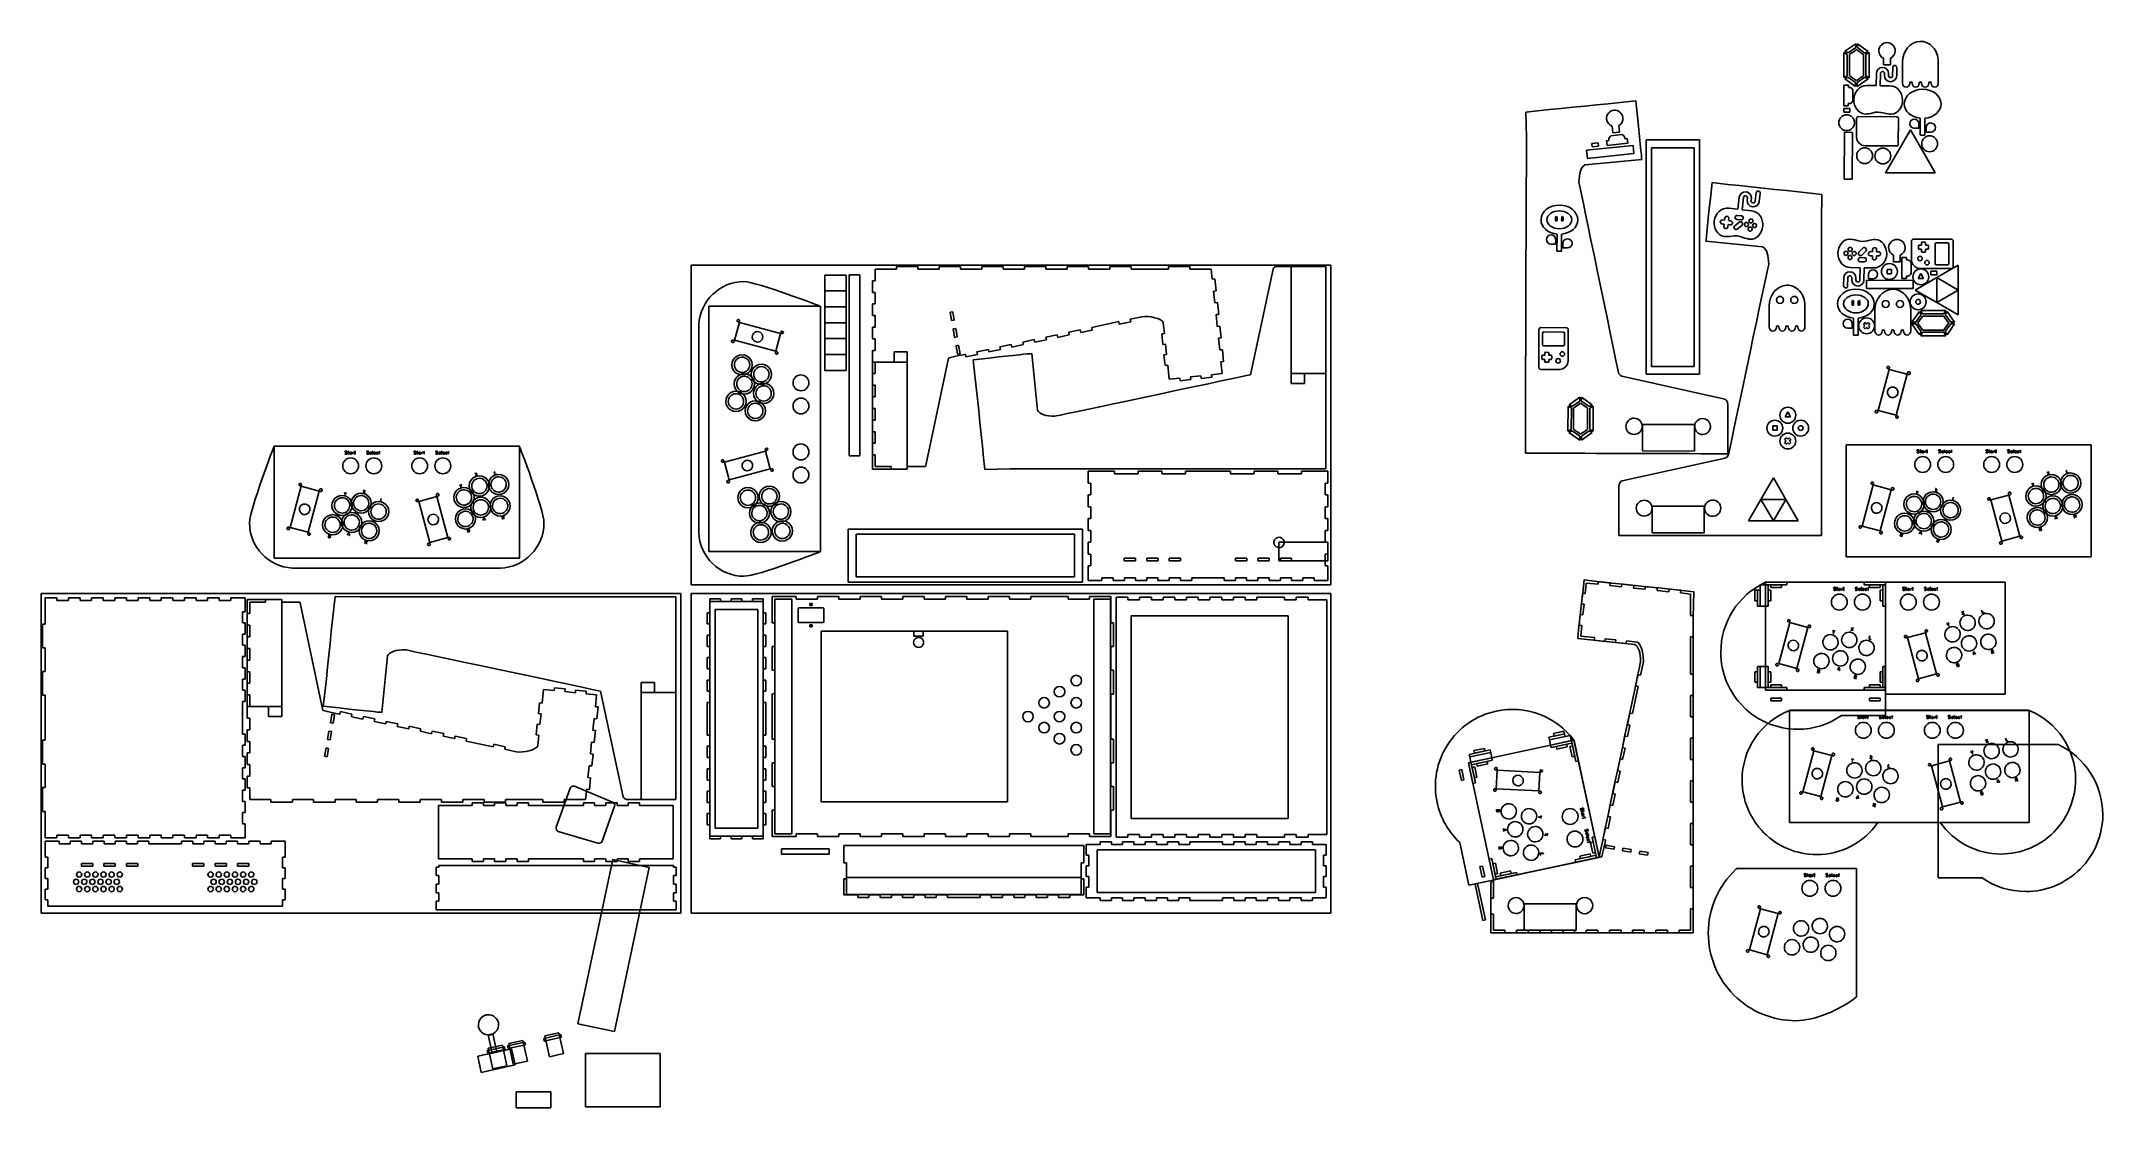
# Model space of a CAD drawing. Extents: x 10 to 3877, y -272 to 1728.
import ezdxf

# ---------------------------------------------------------------- set-up
doc = ezdxf.new("R2010")
doc.units = 0
doc.layers.add('Calque_1', color=7, linetype='CONTINUOUS')

msp = doc.modelspace()

# ---------------------------------------------------------------- linework, layer by layer
at = {"layer": 'Calque_1', "color": 7}
for p, q in [((3391.581457, 1706.576401), (3391.422283, 1659.641258)), ((3397.86184, 1703.208361), (3391.581457, 1706.576401)), ((3413.65961, 1723.258439), (3393.400014, 1708.977454)), ((3393.400014, 1708.977454), (3399.319421, 1705.803824)), ((3397.725366, 1662.966623), (3397.86184, 1703.208361)), ((3399.319421, 1705.803824), (3413.634637, 1715.894893)), ((3402.03889, 1702.844312), (3402.03889, 1702.844312)), ((3413.634637, 1715.894893), (3413.65961, 1723.258439)), ((3416.805562, 1723.24777), (3416.78059, 1715.884224)), ((3416.78059, 1715.884224), (3431.027032, 1705.696292)), ((3436.967657, 1708.8297), (3416.805562, 1723.24777)), ((3431.027032, 1705.696292), (3436.967657, 1708.8297)), ((3432.466804, 1703.091002), (3432.330329, 1662.849265)), ((3438.770059, 1706.416367), (3432.466804, 1703.091002)), ((3438.61089, 1659.482664), (3438.770059, 1706.416367)), ((3472.304803, 1725.230854), (3472.304803, 1725.230854)), ((3558.352519, 1716.937118), (3558.352519, 1716.937118)), ((3391.422283, 1659.641258), (3397.725366, 1662.966623)), ((3432.330329, 1662.849265), (3438.61089, 1659.482664)), ((3452.396614, 1667.440179), (3452.200783, 1644.573878)), ((3459.822586, 1644.508604), (3460.018417, 1667.374905)), ((3465.760241, 1695.888807), (3465.716314, 1683.445093)), ((3465.716314, 1683.445093), (3478.597948, 1683.39962)), ((3467.640577, 1667.309627), (3467.607939, 1663.498637)), ((3475.230277, 1663.433358), (3475.262915, 1667.244348)), ((3478.597948, 1683.39962), (3478.641875, 1695.843334)), ((3482.982812, 1678.612223), (3482.852259, 1663.368082)), ((3490.47424, 1663.302806), (3490.604793, 1678.546947)), ((3501.530007, 1688.138846), (3501.530007, 1649.100104)), ((3568.523332, 1649.099921), (3568.523332, 1689.618921)), ((3391.249918, 1645.554341), (3391.112592, 1606.652773)), ((3399.885895, 1645.523855), (3391.249918, 1645.554341)), ((3399.165309, 1660.361333), (3393.224513, 1657.227925)), ((3393.224513, 1657.227925), (3413.386779, 1642.809855)), ((3413.411752, 1650.173401), (3399.165309, 1660.361333)), ((3399.87041, 1641.137297), (3399.885895, 1645.523855)), ((3401.616278, 1641.131134), (3399.87041, 1641.137297)), ((3408.307112, 1615.561264), (3408.381115, 1636.524849)), ((3413.386779, 1642.809855), (3413.411752, 1650.173401)), ((3416.532737, 1642.800626), (3436.792155, 1657.080171)), ((3416.557704, 1650.162732), (3416.532737, 1642.800626)), ((3430.87292, 1660.253801), (3416.557704, 1650.162732)), ((3436.792155, 1657.080171), (3430.87292, 1660.253801)), ((3452.200783, 1644.573878), (3434.643216, 1644.724244)), ((3477.700282, 1644.355496), (3459.822586, 1644.508604)), ((3477.700282, 1644.355496), (3477.700282, 1644.355496)), ((3539.308143, 1637.749587), (3539.308143, 1637.749587)), ((2795.120354, 1594.841426), (2816.88948, 1597.277241)), ((2795.967345, 1547.416109), (2795.120354, 1594.841426)), ((2816.88948, 1597.277241), (2816.889494, 1597.2771)), ((2816.889494, 1597.2771), (2839.097204, 1599.535276)), ((2839.097179, 1599.535245), (2861.105949, 1601.773023)), ((2839.097204, 1599.535276), (2839.097179, 1599.535245)), ((2861.105949, 1601.773023), (2883.313665, 1604.031142)), ((2861.105949, 1601.773023), (2861.105949, 1601.773023)), ((2883.313665, 1604.031142), (2883.313676, 1604.03103)), ((2883.313676, 1604.03103), (2905.322419, 1606.268804)), ((2905.322402, 1606.268689), (2927.530118, 1608.526809)), ((2905.322419, 1606.268804), (2905.322402, 1606.268689)), ((2927.530118, 1608.526809), (2949.538916, 1610.764589)), ((2927.530118, 1608.526809), (2927.530118, 1608.526809)), ((2949.538905, 1610.764701), (2971.746615, 1613.022593)), ((2949.538916, 1610.764589), (2949.538905, 1610.764701)), ((2959.985557, 1598.364667), (2959.985557, 1598.364667)), ((2971.746615, 1613.022593), (3001.107993, 1616.285935)), ((2971.746615, 1613.022593), (2971.746615, 1613.022593)), ((3001.107993, 1616.285935), (3004.13759, 1586.489544)), ((3004.13759, 1586.489544), (3004.137593, 1586.489516)), ((3004.137593, 1586.489516), (3006.177969, 1568.609284)), ((3391.088691, 1595.121226), (3391.112586, 1601.89027)), ((3402.648013, 1595.080421), (3391.088691, 1595.121226)), ((3391.112586, 1601.89027), (3402.671909, 1601.849464)), ((3391.112592, 1606.652773), (3399.748569, 1606.622288)), ((3399.748569, 1606.622288), (3399.764055, 1611.009017)), ((3399.764055, 1611.009017), (3401.509923, 1611.002853)), ((3402.671909, 1601.849464), (3402.648013, 1595.080421)), ((3490.130903, 1586.387178), (3418.944443, 1586.628597)), ((3431.194364, 1591.395106), (3431.563976, 1591.39194)), ((2795.831327, 1507.316295), (2795.967322, 1547.41605)), ((2795.967322, 1547.41605), (2795.967345, 1547.416109)), ((2975.373797, 1552.797967), (2954.527701, 1550.580386)), ((2956.687032, 1568.483121), (2958.00336, 1556.109148)), ((2958.00336, 1556.109148), (2970.8128, 1557.471799)), ((2970.8128, 1557.471799), (2969.496472, 1569.845773)), ((3006.177969, 1568.609284), (3006.177994, 1568.609315)), ((3006.177994, 1568.609315), (3008.19098, 1548.811392)), ((3008.19098, 1548.811392), (3008.190978, 1548.81142)), ((3008.190978, 1548.81142), (3010.224202, 1528.814456)), ((3392.113729, 1469.479802), (3392.422787, 1557.029703)), ((3392.422787, 1557.029703), (3407.593543, 1556.976149)), ((3396.656212, 1560.204699), (3396.656212, 1560.204699)), ((3407.593543, 1556.976149), (3407.284485, 1469.426248)), ((3415.421662, 1583.1299), (3415.302799, 1548.081211)), ((3516.343859, 1562.003011), (3493.062102, 1521.677307)), ((3493.467781, 1535.069534), (3493.629872, 1582.864668)), ((3539.625871, 1521.677307), (3516.343859, 1562.003011)), ((3523.655061, 1564.634081), (3532.263031, 1564.604889)), ((3523.713446, 1581.850022), (3523.713446, 1581.850022)), ((3532.263031, 1564.604889), (3532.292224, 1573.212859)), ((3534.819981, 1583.456497), (3534.712231, 1551.684478)), ((3534.712231, 1551.684478), (3543.320201, 1551.655286)), ((3543.320201, 1551.655286), (3543.427952, 1583.427305)), ((3545.861844, 1565.993448), (3545.832652, 1557.385478)), ((3545.832652, 1557.385478), (3554.440622, 1557.356285)), ((3554.499008, 1574.572226), (3554.499008, 1574.572226)), ((2908.896449, 1523.308221), (2995.955682, 1532.56947)), ((2910.50125, 1508.222488), (2908.896449, 1523.308221)), ((2997.560483, 1517.483737), (2910.50125, 1508.222488)), ((2918.838046, 1536.331068), (2930.332585, 1537.553842)), ((2919.554093, 1529.599961), (2918.838046, 1536.331068)), ((2931.048632, 1530.822735), (2919.554093, 1529.599961)), ((2930.332585, 1537.553842), (2931.048632, 1530.822735)), ((2950.87303, 1541.616561), (2946.511056, 1541.152539)), ((2946.511056, 1541.152539), (2947.424591, 1532.564962)), ((2947.424591, 1532.564962), (2986.108137, 1536.680068)), ((2950.688347, 1543.352644), (2950.87303, 1541.616561)), ((2980.832458, 1544.803606), (2980.647776, 1546.539689)), ((2985.194602, 1545.267645), (2980.832458, 1544.803606)), ((2986.108137, 1536.680068), (2985.194602, 1545.267645)), ((2995.955682, 1532.56947), (2997.560483, 1517.483737)), ((3010.224202, 1528.814456), (3010.224199, 1528.814484)), ((3020.807485, 1103.340858), (3020.807485, 1543.101992)), ((3020.807485, 1543.101992), (3120.568641, 1543.101992)), ((3030.595883, 1118.187526), (3030.595883, 1528.021249)), ((3030.595883, 1528.021249), (3110.429581, 1528.021249)), ((3110.429581, 1528.021249), (3110.429581, 1118.187526)), ((3120.568641, 1543.101992), (3120.568641, 1103.340858)), ((3430.372968, 1528.152128), (3430.372968, 1528.152128)), ((3431.504034, 1531.768489), (3489.944998, 1531.570294)), ((3464.455702, 1527.508293), (3464.455702, 1527.508293)), ((3493.062102, 1521.677307), (3469.779833, 1481.352133)), ((3493.467781, 1535.069534), (3493.467781, 1535.069534)), ((3562.907619, 1481.352133), (3539.625871, 1521.677307)), ((3567.170009, 1535.588266), (3567.170009, 1535.588266)), ((2795.594303, 1437.416718), (2795.831358, 1507.316269)), ((2795.831358, 1507.316269), (2795.831327, 1507.316295)), ((3012.224722, 1506.377039), (2906.206658, 1495.915963)), ((3407.284485, 1469.426248), (3392.113729, 1469.479802)), ((3469.779833, 1481.352133), (3516.343859, 1481.352133)), ((3516.343859, 1481.352133), (3562.907619, 1481.352133)), ((2795.458324, 1397.316794), (2795.594308, 1437.416662)), ((2795.594308, 1437.416662), (2795.594303, 1437.416718)), ((3141.160206, 1433.00388), (3139.059204, 1415.13067)), ((3141.160209, 1433.003908), (3141.160206, 1433.00388)), ((3144.290839, 1462.789855), (3141.160209, 1433.003908)), ((3173.640982, 1459.426958), (3144.290839, 1462.789855)), ((3195.840909, 1457.093765), (3173.640982, 1459.426958)), ((3173.640982, 1459.426958), (3173.640982, 1459.426958)), ((3195.301939, 1435.372277), (3192.832472, 1412.63887)), ((3195.840897, 1457.093652), (3195.840909, 1457.093765)), ((3217.841981, 1454.781245), (3195.840897, 1457.093652)), ((3200.409979, 1411.815747), (3202.879445, 1434.549154)), ((3210.457307, 1433.725992), (3210.045735, 1429.93715)), ((3217.623775, 1429.113969), (3218.035346, 1432.902811)), ((3240.041912, 1452.447825), (3217.841981, 1454.781245)), ((3217.841981, 1454.781245), (3217.841981, 1454.781245)), ((3226.847763, 1443.446372), (3225.201459, 1428.290826)), ((3232.779143, 1427.467684), (3234.425447, 1442.623229)), ((3262.042923, 1450.135539), (3240.041896, 1452.44794)), ((3240.041896, 1452.44794), (3240.041912, 1452.447825)), ((3262.042935, 1450.135651), (3262.042923, 1450.135539)), ((3284.242866, 1447.802231), (3262.042935, 1450.135651)), ((3306.243922, 1445.489826), (3284.242866, 1447.802231)), ((3284.242866, 1447.802231), (3284.242866, 1447.802231)), ((3328.443822, 1443.156381), (3306.243897, 1445.489857)), ((3306.243897, 1445.489857), (3306.243922, 1445.489826)), ((3328.443837, 1443.156521), (3328.443822, 1443.156381)), ((3350.204577, 1440.646894), (3328.443837, 1443.156521)), ((3349.196756, 1393.22472), (3350.204577, 1440.646894)), ((2795.323002, 1357.417157), (2795.458307, 1397.316963)), ((2795.458307, 1397.316963), (2795.458324, 1397.316794)), ((2850.63641, 1397.598484), (2850.616948, 1391.859837)), ((2852.075937, 1399.02828), (2852.075937, 1399.02828)), ((2853.486272, 1391.850106), (2853.505734, 1397.588753)), ((2857.887566, 1420.528745), (2857.887566, 1420.528745)), ((2862.113704, 1397.55956), (2862.094242, 1391.820913)), ((2863.553231, 1398.989357), (2863.553231, 1398.989357)), ((2864.963566, 1391.811183), (2864.983028, 1397.549829)), ((3136.979065, 1395.339746), (3134.878036, 1375.349791)), ((3139.059179, 1415.130701), (3136.979062, 1395.339718)), ((3136.979062, 1395.339718), (3136.979065, 1395.339746)), ((3139.059204, 1415.13067), (3139.059179, 1415.130701)), ((3163.840382, 1392.786362), (3167.629224, 1392.37479)), ((3167.629224, 1392.37479), (3168.040815, 1396.16381)), ((3175.618499, 1395.340667), (3175.206928, 1391.551825)), ((3192.832472, 1412.63887), (3175.376945, 1414.535015)), ((3198.352084, 1392.871182), (3190.774222, 1393.694344)), ((3191.597562, 1401.272186), (3199.175423, 1400.449024)), ((3191.597562, 1401.272186), (3191.597562, 1401.272186)), ((3218.183773, 1409.885029), (3200.409979, 1411.815747)), ((3218.183773, 1409.885029), (3218.183773, 1409.885029)), ((3349.196778, 1393.22466), (3349.196756, 1393.22472)), ((3349.196781, 1353.124672), (3349.196778, 1393.22466)), ((2795.187007, 1317.317401), (2795.323005, 1357.417129)), ((2795.323005, 1357.417129), (2795.323002, 1357.417157)), ((2842.292869, 1364.629181), (2842.292869, 1364.629181)), ((2850.842454, 1347.384047), (2850.871647, 1355.992017)), ((2853.399404, 1366.235656), (2853.291653, 1334.463637)), ((2857.736737, 1376.054231), (2857.736737, 1376.054231)), ((2861.899624, 1334.434444), (2862.007374, 1366.206463)), ((2873.07843, 1357.351384), (2873.07843, 1357.351384)), ((3134.878036, 1375.349791), (3134.878039, 1375.349819)), ((3166.806437, 1384.797068), (3163.01724, 1385.208678)), ((3166.394866, 1381.008226), (3166.806437, 1384.797068)), ((3166.640327, 1361.813453), (3167.007791, 1361.773537)), ((3174.384121, 1383.973925), (3173.97255, 1380.185083)), ((3178.172963, 1383.562354), (3174.384121, 1383.973925)), ((3175.206928, 1391.551825), (3178.99577, 1391.140254)), ((3178.172963, 1383.562354), (3178.172963, 1383.562354)), ((3186.740078, 1381.508425), (3195.141101, 1388.263124)), ((3199.916762, 1382.323693), (3191.515738, 1375.568994)), ((3199.916762, 1382.323693), (3199.916762, 1382.323693)), ((3208.484054, 1380.269745), (3208.484054, 1380.269745)), ((3215.238754, 1371.868721), (3215.238754, 1371.868721)), ((3216.885078, 1387.024445), (3216.885078, 1387.024445)), ((3223.639777, 1378.623421), (3223.639777, 1378.623421)), ((3450.75021, 1356.00454), (3450.380619, 1356.009567)), ((3490.847285, 1356.138138), (3490.847285, 1356.138138)), ((3592.946711, 1356.638723), (3521.759842, 1356.638723)), ((2795.051677, 1277.417564), (2795.187004, 1317.317429)), ((2795.187004, 1317.317429), (2795.187007, 1317.317401)), ((2842.234483, 1347.41324), (2850.842454, 1347.384047)), ((2853.291653, 1334.463637), (2861.899624, 1334.434444)), ((2864.441267, 1348.772607), (2864.412074, 1340.164636)), ((2864.412074, 1340.164636), (2873.020045, 1340.135444)), ((3132.801434, 1352.919286), (3238.783416, 1342.098726)), ((3349.19675, 1353.124647), (3349.196781, 1353.124672)), ((3349.196751, 1283.224691), (3349.19675, 1353.124647)), ((3395.593484, 1333.88559), (3395.593484, 1333.88559)), ((3403.111538, 1326.160176), (3403.111538, 1326.160176)), ((3403.318897, 1341.403645), (3403.318897, 1341.403645)), ((3410.836952, 1333.678231), (3410.836952, 1333.678231)), ((3419.559953, 1332.442729), (3427.285367, 1339.960784)), ((3419.559953, 1332.442729), (3419.559953, 1332.442729)), ((3422.113946, 1322.090201), (3429.73568, 1321.986521)), ((3432.60071, 1334.499017), (3424.875296, 1326.980962)), ((3445.030987, 1325.58994), (3441.220209, 1325.641778)), ((3441.323532, 1333.263517), (3445.134309, 1333.211679)), ((3441.323532, 1333.263517), (3441.323532, 1333.263517)), ((3444.979148, 1321.779162), (3445.030987, 1325.58994)), ((3445.134309, 1333.211679), (3445.186148, 1337.022456)), ((3452.652545, 1325.486441), (3452.600704, 1321.675485)), ((3456.463323, 1325.434602), (3452.652545, 1325.486441)), ((3452.807704, 1336.918779), (3452.755865, 1333.108001)), ((3452.755865, 1333.108001), (3456.567, 1333.056158)), ((3484.355383, 1326.784394), (3484.333785, 1314.340622)), ((3497.21548, 1314.318263), (3497.237079, 1326.762036)), ((3500.2366, 1322.127276), (3500.169079, 1283.225525)), ((3508.872618, 1322.112287), (3500.2366, 1322.127276)), ((3508.865005, 1317.725708), (3508.872618, 1322.112287)), ((3510.610881, 1317.722678), (3508.865005, 1317.725708)), ((3518.248947, 1353.128099), (3518.248947, 1318.079209)), ((3529.980266, 1320.373438), (3529.980266, 1320.373438)), ((3531.609085, 1339.004122), (3531.609085, 1344.538364)), ((3532.752403, 1345.681683), (3536.986193, 1345.681683)), ((3536.986193, 1337.860939), (3532.752403, 1337.860939)), ((3536.986193, 1345.681683), (3536.986193, 1349.914931)), ((3536.986193, 1333.626878), (3536.986193, 1337.860939)), ((3538.129512, 1351.058385), (3543.664026, 1351.058385)), ((3538.129648, 1332.48383), (3538.129512, 1332.48383)), ((3538.129648, 1332.483288), (3538.129648, 1332.48383)), ((3543.664026, 1332.483288), (3538.129648, 1332.483288)), ((3544.807344, 1349.914931), (3544.807344, 1345.681412)), ((3544.807344, 1345.681412), (3549.04127, 1345.681412)), ((3549.04127, 1337.860397), (3544.807344, 1337.860397)), ((3544.807344, 1337.860397), (3544.807344, 1333.626335)), ((3550.184453, 1344.538093), (3550.184453, 1339.003444)), ((3562.376191, 1311.322878), (3562.376191, 1347.137777)), ((3565.257874, 1350.020003), (3585.510462, 1350.020003)), ((3585.510462, 1350.020003), (3585.510462, 1350.020138)), ((3588.392146, 1347.137912), (3588.392146, 1311.322878)), ((3596.457606, 1305.332691), (3596.457606, 1353.128099)), ((1480.086372, 1289.366427), (1519.88869, 1289.366427)), ((1480.086372, 1259.564113), (1480.086372, 1289.366427)), ((1519.88869, 1289.366427), (1519.88869, 1259.564113)), ((1525.709602, 950.631793), (1525.709602, 1289.895594)), ((1525.709602, 1289.895594), (1545.684781, 1289.895594)), ((1545.684781, 1289.895594), (1545.684781, 950.631793)), ((1569.672005, 1256.889309), (1569.672062, 1278.754053)), ((1569.672062, 1278.754053), (1574.671967, 1278.753997)), ((1574.671967, 1278.753997), (1574.671995, 1300.468881)), ((1574.671995, 1300.468881), (1614.622048, 1300.468768)), ((1614.621991, 1305.468617), (1654.722045, 1305.468645)), ((1614.622048, 1300.468768), (1614.621991, 1305.468617)), ((1654.722045, 1305.468645), (1654.722045, 1300.468796)), ((1654.722045, 1300.468796), (1694.622003, 1300.468796)), ((1694.622003, 1300.468796), (1694.622003, 1305.468927)), ((1694.622003, 1305.468927), (1734.722056, 1305.468673)), ((1734.722056, 1305.468673), (1734.722028, 1300.468824)), ((1734.722028, 1300.468824), (1774.621986, 1300.468824)), ((1774.621986, 1300.468824), (1774.622042, 1305.468673)), ((1774.622042, 1305.468673), (1814.722124, 1305.46873)), ((1814.722124, 1305.46873), (1814.722011, 1300.468852)), ((1814.722011, 1300.468852), (1854.621941, 1300.468852)), ((1854.621941, 1300.468852), (1854.622082, 1305.46873)), ((1854.622082, 1305.46873), (1894.721994, 1305.46873)), ((1894.721994, 1305.46873), (1894.721966, 1300.468881)), ((1894.721966, 1300.468881), (1934.622065, 1300.468881)), ((1934.622037, 1305.468758), (1974.722034, 1305.468786)), ((1934.622065, 1300.468881), (1934.622037, 1305.468758)), ((1974.722034, 1305.468786), (1974.722034, 1300.468909)), ((1974.722034, 1300.468909), (2014.622076, 1300.468937)), ((2014.621935, 1305.468786), (2054.722017, 1305.468814)), ((2014.622076, 1300.468937), (2014.621935, 1305.468786)), ((2054.722017, 1305.468814), (2054.722102, 1300.468683)), ((2054.722102, 1300.468683), (2124.622028, 1300.468739)), ((2124.622028, 1300.468739), (2124.622057, 1305.468899)), ((2124.622057, 1305.468899), (2164.722054, 1305.468645)), ((2164.722054, 1305.468645), (2164.72211, 1300.468796)), ((2164.72211, 1300.468796), (2204.672106, 1300.468655)), ((2204.672106, 1300.468655), (2206.825349, 1281.553895)), ((2206.825349, 1281.553895), (2211.797822, 1282.076514)), ((2211.797822, 1282.076514), (2214.131292, 1259.876603)), ((2278.350811, 1102.14416), (2320.672463, 1300.664031)), ((2331.049868, 1305.664086), (2354.714866, 1305.664085)), ((2354.714866, 1305.664085), (2387.924867, 1305.664086)), ((2387.924867, 1305.664086), (2419.699865, 1305.664086)), ((2419.699472, 1276.954605), (2419.699421, 1255.089768)), ((2419.699482, 1276.954515), (2419.699472, 1276.954605)), ((2419.699865, 1305.664086), (2419.699482, 1276.954515)), ((2794.915648, 1237.317862), (2795.051649, 1277.417561)), ((2795.051649, 1277.417561), (2795.051677, 1277.417564)), ((3349.196735, 1243.124534), (3349.196745, 1283.224635)), ((3349.196745, 1283.224635), (3349.196751, 1283.224691)), ((3391.108792, 1284.396424), (3390.901435, 1269.153135)), ((3398.52299, 1269.049457), (3398.730347, 1284.292747)), ((3403.97805, 1303.279134), (3421.854748, 1303.035955)), ((3403.97805, 1303.279134), (3403.97805, 1303.279134)), ((3406.351903, 1284.18907), (3406.300064, 1280.378292)), ((3413.921977, 1280.27461), (3413.973816, 1284.085388)), ((3421.854748, 1303.035955), (3421.543711, 1280.17093)), ((3429.631822, 1314.364789), (3422.010087, 1314.468469)), ((3429.165088, 1280.067256), (3429.476125, 1302.93228)), ((3429.476125, 1302.93228), (3447.032712, 1302.693455)), ((3429.631822, 1314.364789), (3429.631822, 1314.364789)), ((3434.07547, 1264.430007), (3434.101802, 1279.600835)), ((3434.101802, 1279.600835), (3521.652117, 1279.448875)), ((3437.597356, 1290.804531), (3437.597356, 1282.196511)), ((3437.597356, 1282.196511), (3446.205374, 1282.196511)), ((3446.205374, 1299.412551), (3446.205374, 1299.412551)), ((3472.822078, 1291.987451), (3472.822078, 1300.042372)), ((3472.822078, 1300.042372), (3480.876999, 1300.042372)), ((3480.876999, 1291.987451), (3472.822078, 1291.987451)), ((3480.876999, 1300.042372), (3480.876999, 1291.987451)), ((3484.333785, 1314.340622), (3497.21548, 1314.318263)), ((3491.737696, 1296.014988), (3491.737696, 1296.014988)), ((3500.169079, 1283.225525), (3508.805097, 1283.210535)), ((3508.805097, 1283.210535), (3508.812711, 1287.597285)), ((3508.812711, 1287.597285), (3510.558588, 1287.594255)), ((3517.347587, 1292.164855), (3517.383973, 1313.128538)), ((3521.652117, 1279.448875), (3521.625785, 1264.278047)), ((3565.565203, 1284.508111), (3525.240055, 1261.22634)), ((3530.821865, 1283.123738), (3535.850636, 1292.257933)), ((3540.879559, 1283.123738), (3530.821865, 1283.123738)), ((3534.50541, 1301.821525), (3592.946711, 1301.821525)), ((3535.850636, 1292.257933), (3540.879559, 1283.123738)), ((3543.014884, 1312.552559), (3543.014884, 1312.552559)), ((3554.514717, 1290.018535), (3554.526466, 1296.787611)), ((3566.074094, 1289.998472), (3554.514717, 1290.018535)), ((3554.526466, 1296.787611), (3566.085843, 1296.767547)), ((3585.510462, 1308.440923), (3565.257874, 1308.440923)), ((3605.891145, 1307.789895), (3565.565203, 1284.508111)), ((3565.565203, 1284.508111), (3605.891145, 1261.22634)), ((3565.565203, 1237.94454), (3565.565203, 1284.508111)), ((3566.085843, 1296.767547), (3566.074094, 1289.998472)), ((3596.457606, 1305.332691), (3596.457606, 1305.332691)), ((3605.891145, 1261.22634), (3605.891145, 1307.789895)), ((1480.086372, 1259.564127), (1519.88869, 1259.564127)), ((1480.086372, 1229.761812), (1480.086372, 1259.564127)), ((1519.88869, 1259.564113), (1480.086372, 1259.564113)), ((1519.88869, 1259.564127), (1519.88869, 1229.761812)), ((1574.671939, 1256.889281), (1569.672005, 1256.889309)), ((1574.672137, 1235.224633), (1574.671939, 1256.889281)), ((2214.131292, 1259.876603), (2209.158593, 1259.353956)), ((2209.158593, 1259.353956), (2211.471065, 1237.352899)), ((2211.471065, 1237.352899), (2216.44368, 1237.875574)), ((2216.44368, 1237.875574), (2218.777093, 1215.675607)), ((2419.699421, 1255.089768), (2419.699471, 1255.089836)), ((2419.699471, 1255.089836), (2419.699474, 1233.425092)), ((3264.859648, 1242.70855), (3264.859648, 1242.70855)), ((3308.283428, 1259.774809), (3308.283428, 1259.774809)), ((3349.196753, 1243.124703), (3349.196735, 1243.124534)), ((3349.196743, 1203.224665), (3349.196753, 1243.124703)), ((3406.883827, 1239.951144), (3406.883827, 1234.212464)), ((3408.318497, 1241.385814), (3408.318497, 1241.385814)), ((3409.753167, 1234.212464), (3409.753167, 1239.951144)), ((3414.057177, 1262.905864), (3414.057177, 1262.905864)), ((3418.361187, 1239.951144), (3418.361187, 1234.212464)), ((3419.795857, 1241.385814), (3419.795857, 1241.385814)), ((3421.230527, 1234.212464), (3421.230527, 1239.951144)), ((3521.625785, 1264.278047), (3434.07547, 1264.430007)), ((3506.555158, 1252.231598), (3506.555158, 1252.231598)), ((3525.240055, 1261.22634), (3565.565203, 1237.94454)), ((3530.665342, 1254.100334), (3530.665342, 1254.100334)), ((3535.850636, 1271.137797), (3535.850636, 1271.137797)), ((3605.891145, 1261.22634), (3565.565203, 1237.94454)), ((3565.565203, 1237.94454), (3605.891145, 1214.662237)), ((3605.891145, 1214.662237), (3605.891145, 1261.22634)), ((1317.309926, 1201.58549), (1317.309926, 1201.58549)), ((1472.097827, 770.831361), (1472.097262, 1230.809201)), ((1480.086372, 1229.761855), (1519.88869, 1229.761855)), ((1480.086372, 1199.95954), (1480.086372, 1229.761855)), ((1519.88869, 1229.761812), (1480.086372, 1229.761812)), ((1480.086372, 1199.959582), (1519.88869, 1199.959582)), ((1480.086372, 1170.157268), (1480.086372, 1199.959582)), ((1519.88869, 1199.95954), (1480.086372, 1199.95954)), ((1519.88869, 1229.761855), (1519.88869, 1199.95954)), ((1519.88869, 1199.959582), (1519.88869, 1170.157268)), ((1569.672062, 1213.359945), (1569.672005, 1235.224661)), ((1569.672005, 1235.224661), (1574.672137, 1235.224633)), ((1574.671995, 1213.359917), (1569.672062, 1213.359945)), ((1574.672024, 1191.695269), (1574.671995, 1213.359917)), ((1719.961072, 1220.635042), (1715.036858, 1219.766757)), ((1715.036858, 1219.766757), (1717.824057, 1203.960619)), ((1717.824057, 1203.960619), (1722.748044, 1204.828903)), ((1722.748044, 1204.828903), (1719.961072, 1220.635042)), ((2031.348315, 1202.003577), (1980.582548, 1191.213036)), ((2032.387937, 1197.11292), (2031.348315, 1202.003577)), ((2054.004947, 1201.707723), (2032.387937, 1197.11292)), ((2074.435832, 1211.162168), (2052.965466, 1206.598465)), ((2052.965466, 1206.598465), (2054.004947, 1201.707723)), ((2116.943185, 1180.048522), (2114.858607, 1199.881971)), ((2218.777093, 1215.675607), (2213.804366, 1215.152988)), ((2213.804366, 1215.152988), (2216.116782, 1193.151959)), ((2419.699474, 1233.425092), (2419.699394, 1233.425047)), ((2419.699394, 1233.425047), (2419.699436, 1211.560404)), ((2419.699436, 1211.560404), (2419.699464, 1211.560407)), ((2419.699464, 1211.560407), (2419.699489, 1189.895726)), ((2794.780374, 1197.418031), (2794.915684, 1237.317781)), ((2794.915684, 1237.317781), (2794.915648, 1237.317862)), ((3251.460916, 1230.976537), (3251.460916, 1191.937794)), ((3298.356447, 1236.009184), (3298.356447, 1236.009184)), ((3318.454241, 1191.937612), (3318.454241, 1232.456611)), ((3349.196741, 1203.224637), (3349.196743, 1203.224665)), ((3349.196746, 1163.124677), (3349.196741, 1203.224637)), ((3398.652144, 1206.953734), (3398.652144, 1206.953734)), ((3409.753167, 1208.597866), (3409.753167, 1176.825665)), ((3414.057177, 1218.431094), (3414.057177, 1218.431094)), ((3418.361187, 1176.825665), (3418.361187, 1208.597866)), ((3428.201249, 1196.936395), (3431.440903, 1200.176048)), ((3431.440903, 1200.176048), (3434.085253, 1197.531698)), ((3434.085253, 1209.180126), (3434.085253, 1209.180126)), ((3434.085253, 1197.531698), (3436.729603, 1200.176048)), ((3436.729603, 1200.176048), (3439.969257, 1196.936395)), ((3449.732646, 1223.433327), (3449.732646, 1184.394584)), ((3463.131378, 1235.16534), (3463.131378, 1235.16534)), ((3496.628177, 1228.465974), (3496.628177, 1228.465974)), ((3516.725971, 1184.394402), (3516.725971, 1224.913401)), ((3533.137704, 1221.123299), (3518.788094, 1200.912253)), ((3518.788094, 1200.912253), (3526.151682, 1200.912253)), ((3526.151682, 1200.912253), (3536.291241, 1215.193163)), ((3530.665342, 1234.771454), (3530.665342, 1234.771454)), ((3536.291241, 1215.193163), (3533.137704, 1221.123299)), ((3582.480323, 1222.933703), (3535.544911, 1222.933703)), ((3535.544911, 1222.933703), (3538.891632, 1216.641934)), ((3538.891632, 1216.641934), (3579.133601, 1216.641934)), ((3578.783721, 1212.463674), (3578.783721, 1212.463674)), ((3579.133601, 1216.641934), (3582.480323, 1222.933703)), ((3584.88753, 1221.123299), (3581.733993, 1215.193163)), ((3581.733993, 1215.193163), (3591.873552, 1200.912253)), ((3599.23714, 1200.912253), (3584.88753, 1221.123299)), ((3591.873552, 1200.912253), (3599.23714, 1200.912253)), ((1243.633671, 1196.640217), (1243.404755, 1196.640217)), ((1243.404755, 1196.640217), (1243.40532, 809.572147)), ((1306.972845, 1163.00698), (1306.972845, 1163.00698)), ((1351.244289, 1164.02281), (1351.244289, 1164.02281)), ((1399.41365, 1179.585863), (1399.41365, 1179.585863)), ((1480.086372, 1170.157282), (1519.88869, 1170.157282)), ((1480.086372, 1140.354967), (1480.086372, 1170.157282)), ((1519.88869, 1170.157268), (1480.086372, 1170.157268)), ((1519.88869, 1170.157282), (1519.88869, 1140.354967)), ((1569.671977, 1169.830581), (1569.672034, 1191.695297)), ((1574.672108, 1169.830609), (1569.671977, 1169.830581)), ((1569.672034, 1191.695297), (1574.672024, 1191.695269)), ((1574.672108, 1148.165877), (1574.672108, 1169.830609)), ((1725.508968, 1189.170424), (1720.585065, 1188.302224)), ((1720.585065, 1188.302224), (1723.380843, 1172.446866)), ((1723.380843, 1172.446866), (1728.304774, 1173.315038)), ((1728.304774, 1173.315038), (1725.508968, 1189.170424)), ((1872.888464, 1168.321906), (1851.467063, 1163.76873)), ((1851.467063, 1163.76873), (1852.506488, 1158.877932)), ((1873.928001, 1163.431192), (1872.888464, 1168.321906)), ((1895.545095, 1168.026052), (1873.928001, 1163.431192)), ((1915.927015, 1177.470083), (1894.505473, 1172.916766)), ((1894.505473, 1172.916766), (1895.545095, 1168.026052)), ((1916.966468, 1172.579313), (1915.927015, 1177.470083)), ((1938.583506, 1177.174173), (1916.966468, 1172.579313)), ((1958.965397, 1186.618175), (1937.543968, 1182.064887)), ((1937.543968, 1182.064887), (1938.583506, 1177.174173)), ((1960.005019, 1181.727462), (1958.965397, 1186.618175)), ((1981.622057, 1186.322294), (1960.005019, 1181.727462)), ((1980.582548, 1191.213036), (1981.622057, 1186.322294)), ((2111.931793, 1179.386259), (2116.943185, 1180.048522)), ((2114.032063, 1159.403627), (2111.931793, 1179.386259)), ((2119.043454, 1160.065861), (2114.032063, 1159.403627)), ((2121.122811, 1140.282027), (2119.043454, 1160.065861)), ((2216.116782, 1193.151959), (2221.089255, 1193.674606)), ((2223.422669, 1171.474667), (2218.450054, 1170.952048)), ((2218.450054, 1170.952048), (2220.762527, 1148.950962)), ((2221.089255, 1193.674606), (2223.422669, 1171.474667)), ((2419.699489, 1189.895726), (2419.699435, 1189.895692)), ((2419.699435, 1189.895692), (2419.699451, 1168.031032)), ((2419.699451, 1168.031032), (2419.699485, 1168.030979)), ((2419.699485, 1168.030979), (2419.699482, 1146.366295)), ((2794.644378, 1157.318275), (2794.780334, 1197.41814)), ((2794.780334, 1197.41814), (2794.780374, 1197.418031)), ((2819.523396, 1187.311864), (2819.281977, 1116.125404)), ((2870.84104, 1190.648742), (2823.045907, 1190.810833)), ((2826.048177, 1159.60074), (2826.11686, 1179.853212)), ((2826.11686, 1179.853212), (2826.116724, 1179.853212)), ((2829.008706, 1182.725105), (2864.823535, 1182.603644)), ((2867.6957, 1179.712203), (2867.627017, 1159.459731)), ((2870.84104, 1190.648742), (2870.84104, 1190.648742)), ((2874.142085, 1128.684996), (2874.34028, 1187.12596)), ((3349.196749, 1163.124705), (3349.196746, 1163.124677)), ((3349.196761, 1123.224608), (3349.196749, 1163.124705)), ((3398.652144, 1189.737695), (3407.260164, 1189.737695)), ((3407.260164, 1189.737695), (3407.260164, 1198.345714)), ((3409.753167, 1176.825665), (3418.361187, 1176.825665)), ((3430.845599, 1194.292045), (3428.201249, 1196.936395)), ((3428.201249, 1191.647694), (3430.845599, 1194.292045)), ((3431.440903, 1188.408041), (3428.201249, 1191.647694)), ((3434.085253, 1191.052391), (3431.440903, 1188.408041)), ((3436.729603, 1188.407888), (3434.085253, 1191.052391)), ((3439.969257, 1191.647542), (3436.729603, 1188.407888)), ((3439.969257, 1196.936395), (3437.324906, 1194.292045)), ((3437.324906, 1194.292045), (3439.969257, 1191.647542)), ((3526.151682, 1197.766283), (3518.789534, 1197.766283)), ((3518.789534, 1197.766283), (3533.137704, 1177.555409)), ((3536.291241, 1183.485373), (3526.151682, 1197.766283)), ((3533.137704, 1177.555409), (3536.291241, 1183.485373)), ((3538.891632, 1182.036774), (3535.546351, 1175.744833)), ((3535.546351, 1175.744833), (3582.480323, 1175.744833)), ((3579.133601, 1182.036774), (3538.891632, 1182.036774)), ((3582.480323, 1175.744833), (3579.133601, 1182.036774)), ((3591.873552, 1197.766283), (3581.733993, 1183.485373)), ((3581.733993, 1183.485373), (3584.88753, 1177.555409)), ((3584.88753, 1177.555409), (3599.23714, 1197.766283)), ((3599.23714, 1197.766283), (3591.873552, 1197.766283)), ((1389.060909, 1140.948908), (1389.060909, 1140.948908)), ((1480.086372, 1140.354981), (1519.88869, 1140.354981)), ((1480.086372, 1110.552667), (1480.086372, 1140.354981)), ((1519.88869, 1140.354967), (1480.086372, 1140.354967)), ((1519.88869, 1140.354981), (1519.88869, 1110.552667)), ((1569.672062, 1126.301161), (1569.672005, 1148.165905)), ((1569.672005, 1148.165905), (1574.672108, 1148.165877)), ((1574.67208, 1126.301189), (1569.672062, 1126.301161)), ((1574.672024, 1104.636456), (1574.67208, 1126.301189)), ((1712.011295, 1133.621893), (1669.912148, 935.201914)), ((1731.065867, 1157.656615), (1726.141767, 1156.788358)), ((1726.141767, 1156.788358), (1728.928739, 1140.982192)), ((1728.928739, 1140.982192), (1733.85284, 1141.850477)), ((1733.85284, 1141.850477), (1731.065867, 1157.656615)), ((1744.812404, 1135.98683), (1743.772895, 1140.877572)), ((1766.429554, 1140.581662), (1744.812404, 1135.98683)), ((1758.25918, 1130.691853), (1788.045127, 1133.822482)), ((1761.622077, 1101.34171), (1758.25918, 1130.691853)), ((1786.811474, 1150.025721), (1765.390017, 1145.472432)), ((1765.390017, 1145.472432), (1766.429554, 1140.581662)), ((1787.85104, 1145.135007), (1786.811474, 1150.025721)), ((1809.468077, 1149.729839), (1787.85104, 1145.135007)), ((1788.045127, 1133.822482), (1788.045155, 1133.822485)), ((1788.045155, 1133.822485), (1805.918364, 1135.923488)), ((1805.918333, 1135.923513), (1825.709317, 1138.003629)), ((1805.918364, 1135.923488), (1805.918333, 1135.923513)), ((1829.849997, 1159.173813), (1808.428484, 1154.620553)), ((1808.428484, 1154.620553), (1809.468077, 1149.729839)), ((1825.709289, 1138.003626), (1845.699244, 1140.104655)), ((1825.709317, 1138.003629), (1825.709289, 1138.003626)), ((1830.88945, 1154.283128), (1829.849997, 1159.173813)), ((1852.506488, 1158.877932), (1830.88945, 1154.283128)), ((1845.699244, 1140.104655), (1845.699216, 1140.104652)), ((1868.129749, 1142.181257), (1878.950308, 1036.199275)), ((2116.11142, 1139.619849), (2121.122811, 1140.282027)), ((2118.211661, 1119.637217), (2116.11142, 1139.619849)), ((2220.762527, 1148.950962), (2225.735198, 1149.47361)), ((2228.068385, 1127.27367), (2223.095799, 1126.751051)), ((2223.095799, 1126.751051), (2225.413323, 1104.700238)), ((2225.735198, 1149.47361), (2228.068385, 1127.27367)), ((2419.699482, 1146.366295), (2419.69937, 1146.366283)), ((2419.69937, 1146.366283), (2419.699391, 1124.501567)), ((2419.699391, 1124.501567), (2419.699475, 1124.501576)), ((2419.699475, 1124.501576), (2419.699475, 1102.836864)), ((2794.509065, 1117.418553), (2794.644381, 1157.318247)), ((2794.644381, 1157.318247), (2794.644378, 1157.318275)), ((2824.917799, 1132.476056), (2824.936568, 1138.010537)), ((2830.290593, 1131.314509), (2826.057369, 1131.328866)), ((2826.083893, 1139.149971), (2830.317388, 1139.135614)), ((2864.735306, 1156.587838), (2828.920613, 1156.709299)), ((2830.276234, 1127.080743), (2830.290593, 1131.314509)), ((2830.317388, 1139.135614), (2830.331747, 1143.369516)), ((2836.949879, 1125.914786), (2831.415669, 1125.933554)), ((2831.478936, 1144.508815), (2837.013553, 1144.490045)), ((2838.111292, 1131.287987), (2838.096933, 1127.054221)), ((2842.345329, 1131.273627), (2838.111292, 1131.287987)), ((2838.152717, 1143.342992), (2838.138358, 1139.10909)), ((2838.138358, 1139.10909), (2842.372395, 1139.094731)), ((2843.49279, 1132.413197), (2843.492247, 1132.413199)), ((2843.492247, 1132.413199), (2843.492247, 1132.413063)), ((2843.511559, 1137.947543), (2843.49279, 1132.413197)), ((2855.574932, 1124.222793), (2855.574932, 1124.222793)), ((2863.439971, 1137.230813), (2863.439971, 1137.230813)), ((3349.196789, 1123.224605), (3349.196761, 1123.224608)), ((3349.196798, 1083.124674), (3349.196789, 1123.224605)), ((1322.296383, 1106.870718), (1322.296383, 1106.870718)), ((1358.511093, 1089.160523), (1358.511093, 1089.160523)), ((1519.88869, 1110.552667), (1480.086372, 1110.552667)), ((1569.672062, 1082.77174), (1569.672062, 1104.636456)), ((1569.672062, 1104.636456), (1574.672024, 1104.636456)), ((1574.672024, 1082.77174), (1569.672062, 1082.77174)), ((1574.672024, 1061.107064), (1574.672024, 1082.77174)), ((1763.95527, 1079.141783), (1761.622077, 1101.34171)), ((1761.622077, 1101.34171), (1761.622077, 1101.34171)), ((2123.223053, 1120.299423), (2118.211661, 1119.637217)), ((2125.961229, 1094.247461), (2123.223053, 1120.299423)), ((2145.801904, 1096.332801), (2125.961229, 1094.247461)), ((2146.324523, 1091.360158), (2145.801904, 1096.332801)), ((2166.314464, 1093.46119), (2146.324523, 1091.360158)), ((2185.582792, 1100.513923), (2165.791789, 1098.433804)), ((2165.791789, 1098.433804), (2166.314464, 1093.46119)), ((2186.105383, 1095.541337), (2185.582792, 1100.513923)), ((2206.095296, 1097.64234), (2186.105383, 1095.541337)), ((2225.413323, 1104.700238), (2205.572677, 1102.614898)), ((2205.572677, 1102.614898), (2206.095296, 1097.64234)), ((2271.193593, 1100.835477), (2278.350811, 1102.14416)), ((2419.699475, 1102.836864), (2419.69936, 1102.83688)), ((2419.69936, 1102.83688), (2419.699412, 1080.972139)), ((2794.37305, 1077.318711), (2794.50904, 1117.418522)), ((2794.50904, 1117.418522), (2794.509065, 1117.418553)), ((2822.780674, 1112.602624), (2857.829363, 1112.483761)), ((2974.743658, 1099.901602), (3167.964825, 1056.761555)), ((3120.568641, 1103.340858), (3020.807485, 1103.340858)), ((3110.429581, 1118.187526), (3030.595883, 1118.187526)), ((3349.196757, 1043.224611), (3349.196761, 1083.124592)), ((3349.196761, 1083.124592), (3349.196798, 1083.124674)), ((3476.986392, 1115.125021), (3476.986392, 1115.125021)), ((3515.623347, 1104.77228), (3515.623347, 1104.77228)), ((1326.57512, 1071.082477), (1326.57512, 1071.082477)), ((1362.789834, 1053.37228), (1362.789834, 1053.37228)), ((1435.212716, 1072.360215), (1435.212716, 1072.360215)), ((1569.671977, 1039.242348), (1569.672005, 1061.107007)), ((1569.672005, 1061.107007), (1574.672024, 1061.107064)), ((1763.955383, 1079.141795), (1763.95527, 1079.141783)), ((1766.26779, 1057.140711), (1763.955383, 1079.141795)), ((1768.60121, 1034.94078), (1766.26779, 1057.140711)), ((1766.26779, 1057.140711), (1766.26779, 1057.140711)), ((2419.699437, 1059.307458), (2419.699403, 1037.442736)), ((2419.699412, 1080.972139), (2419.699466, 1080.972173)), ((2419.699468, 1059.307433), (2419.699437, 1059.307458)), ((2419.699466, 1080.972173), (2419.699468, 1059.307433)), ((2794.237762, 1037.419019), (2794.373078, 1077.318713)), ((2794.373078, 1077.318713), (2794.37305, 1077.318711)), ((2896.164288, 1060.279615), (2875.904693, 1045.99863)), ((2875.904693, 1045.99863), (2881.8241, 1042.825)), ((2881.8241, 1042.825), (2896.139315, 1052.916069)), ((2896.139315, 1052.916069), (2896.164288, 1060.279615)), ((2899.31024, 1060.268946), (2899.285268, 1052.9054)), ((2899.285268, 1052.9054), (2913.53171, 1042.717468)), ((2919.472334, 1045.850876), (2899.31024, 1060.268946)), ((2913.53171, 1042.717468), (2919.472334, 1045.850876)), ((3173.977556, 1046.081135), (3173.875987, 1016.131392)), ((3173.976321, 1046.081009), (3173.977556, 1046.081135)), ((3492.549445, 1066.955661), (3492.549445, 1066.955661)), ((1310.864591, 1038.371735), (1310.864591, 1038.371735)), ((1347.079296, 1020.66154), (1347.079296, 1020.66154)), ((1435.21273, 1029.011361), (1435.21273, 1029.011361)), ((1574.671995, 1039.24232), (1569.671977, 1039.242348)), ((1569.672062, 995.713012), (1569.671977, 1017.577643)), ((1569.671977, 1017.577643), (1574.672052, 1017.577643)), ((1574.672052, 1017.577643), (1574.671995, 1039.24232)), ((1770.913496, 1012.939768), (1768.601095, 1034.940796)), ((1768.601095, 1034.940796), (1768.60121, 1034.94078)), ((1770.913384, 1012.939756), (1770.913496, 1012.939768)), ((1773.246804, 990.739825), (1770.913384, 1012.939756)), ((2419.699481, 1015.778089), (2419.699368, 1015.778077)), ((2419.699368, 1015.778077), (2419.699418, 993.913364)), ((2419.699403, 1037.442736), (2419.699484, 1037.442773)), ((2419.699484, 1037.442773), (2419.699481, 1015.778089)), ((2794.101778, 997.319152), (2794.237736, 1037.418989)), ((2794.237736, 1037.418989), (2794.237762, 1037.419019)), ((2874.086135, 1043.597577), (2873.926961, 996.662434)), ((2880.366519, 1040.229537), (2874.086135, 1043.597577)), ((2880.230044, 999.987799), (2880.366519, 1040.229537)), ((2884.543569, 1039.865488), (2884.543569, 1039.865488)), ((2914.971481, 1040.112179), (2914.835007, 999.870441)), ((2921.274736, 1043.437543), (2914.971481, 1040.112179)), ((2921.115567, 996.503841), (2921.274736, 1043.437543)), ((3013.20156, 1005.745978), (3013.20156, 1005.745978)), ((3173.875894, 1016.131298), (3173.773906, 986.031504)), ((3173.875987, 1016.131392), (3173.875894, 1016.131298)), ((3257.988357, 998.323468), (3257.988357, 1006.378389)), ((3257.988357, 1006.378389), (3266.043278, 1006.378389)), ((3266.043278, 1006.378389), (3266.043278, 998.323468)), ((3281.195413, 1023.657153), (3286.224184, 1032.791348)), ((3291.253107, 1023.657153), (3281.195413, 1023.657153)), ((3286.224184, 1032.791348), (3291.253107, 1023.657153)), ((3286.224184, 1011.671213), (3286.224184, 1011.671213)), ((3310.432473, 1017.239086), (3310.432473, 1017.239086)), ((3349.196797, 1043.22472), (3349.196757, 1043.224611)), ((3349.19676, 1003.124623), (3349.196797, 1043.22472)), ((3454.986765, 1033.021297), (3454.986765, 1033.021297)), ((3493.565275, 1022.684217), (3493.565275, 1022.684217)), ((907.016074, 968.480938), (447.038233, 968.480374)), ((1569.671977, 952.183423), (1569.672034, 974.048279)), ((1569.672034, 974.048279), (1574.671939, 974.048195)), ((1574.671967, 995.712928), (1569.672062, 995.713012)), ((1574.671939, 974.048195), (1574.671967, 995.712928)), ((1775.559209, 968.738769), (1773.246804, 990.739825)), ((1773.246804, 990.739825), (1773.246804, 990.739825)), ((1777.892654, 946.538869), (1775.559178, 968.738795)), ((1775.559178, 968.738795), (1775.559209, 968.738769)), ((2419.699418, 972.248652), (2419.699352, 950.383956)), ((2419.699418, 993.913364), (2419.699477, 993.913342)), ((2419.699477, 972.24863), (2419.699418, 972.248652)), ((2419.699477, 993.913342), (2419.699477, 972.24863)), ((2793.960099, 955.544385), (2794.101769, 997.319236)), ((2794.101769, 997.319236), (2794.101778, 997.319152)), ((2873.926961, 996.662434), (2880.230044, 999.987799)), ((2881.669988, 997.382509), (2875.729191, 994.249101)), ((2875.729191, 994.249101), (2895.891457, 979.831031)), ((2895.91643, 987.194577), (2881.669988, 997.382509)), ((2895.891457, 979.831031), (2895.91643, 987.194577)), ((2899.037415, 979.821803), (2919.296833, 994.101348)), ((2899.062382, 987.183908), (2899.037415, 979.821803)), ((2913.377598, 997.274977), (2899.062382, 987.183908)), ((2919.296833, 994.101348), (2913.377598, 997.274977)), ((2914.835007, 999.870441), (2921.115567, 996.503841)), ((3141.074129, 1002.732282), (3141.074129, 1002.732282)), ((3173.773906, 986.031504), (3173.666149, 954.256634)), ((3173.773906, 986.031504), (3173.773906, 986.031504)), ((3266.043278, 998.323468), (3257.988357, 998.323468)), ((3276.903975, 1002.351005), (3276.903975, 1002.351005)), ((3280.34018, 980.787066), (3283.579833, 984.026719)), ((3282.98453, 978.142715), (3280.34018, 980.787066)), ((3280.34018, 975.498365), (3282.98453, 978.142715)), ((3283.579833, 972.258711), (3280.34018, 975.498365)), ((3283.579833, 984.026719), (3286.224184, 981.382369)), ((3286.224184, 974.903062), (3283.579833, 972.258711)), ((3286.224184, 993.030797), (3286.224184, 993.030797)), ((3286.224184, 981.382369), (3288.868534, 984.026719)), ((3288.868534, 972.258559), (3286.224184, 974.903062)), ((3288.868534, 984.026719), (3292.108187, 980.787066)), ((3292.108187, 975.498212), (3288.868534, 972.258559)), ((3292.108187, 980.787066), (3289.463837, 978.142715)), ((3289.463837, 978.142715), (3292.108187, 975.498212)), ((3310.432473, 997.910207), (3310.432473, 997.910207)), ((3349.196757, 1003.124595), (3349.19676, 1003.124623)), ((3349.196759, 963.224669), (3349.196757, 1003.124595)), ((3395.538436, 971.094959), (3855.538459, 971.094959)), ((3395.538436, 761.294962), (3395.538436, 971.094959)), ((3855.538459, 971.094959), (3855.538459, 761.294962)), ((605.487219, 931.595828), (605.487219, 931.595828)), ((648.836074, 931.595842), (648.836074, 931.595842)), ((734.938012, 931.595828), (734.938012, 931.595828)), ((778.286866, 931.595842), (778.286866, 931.595842)), ((1289.036891, 938.293243), (1289.036891, 938.293243)), ((1371.140615, 960.292869), (1371.140615, 960.292869)), ((1435.212716, 942.909422), (1435.212716, 942.909422)), ((1545.684781, 950.631793), (1525.709602, 950.631793)), ((1574.672052, 952.183507), (1569.671977, 952.183423)), ((1574.672052, 930.468765), (1574.672052, 952.183507)), ((1604.622039, 930.468765), (1574.672052, 930.468765)), ((1604.621983, 925.468831), (1604.622039, 930.468765)), ((1634.722084, 930.468849), (1634.722, 925.468944)), ((1668.764576, 930.468849), (1634.722084, 930.468849)), ((1669.912148, 935.201914), (1668.764576, 930.468849)), ((1777.892514, 946.538855), (1777.892654, 946.538869)), ((1780.402141, 924.778114), (1777.892514, 946.538855)), ((2419.699352, 950.383956), (2419.699467, 950.383939)), ((2419.699467, 950.383939), (2419.699473, 925.78594)), ((2818.557955, 955.46097), (2793.960099, 955.544385)), ((2818.557971, 955.461085), (2818.557955, 955.46097)), ((2840.422541, 955.386869), (2818.557971, 955.461085)), ((2840.422519, 955.38681), (2840.422541, 955.386869)), ((2862.087105, 955.313337), (2840.422519, 955.38681)), ((2862.087127, 955.313396), (2862.087105, 955.313337)), ((2883.951714, 955.239295), (2862.087127, 955.313396)), ((2883.951725, 955.239183), (2883.951714, 955.239295)), ((2905.616284, 955.165707), (2883.951725, 955.239183)), ((2927.480842, 955.091603), (2905.616247, 955.165789)), ((2905.616247, 955.165789), (2905.616284, 955.165707)), ((2927.480817, 955.091572), (2927.480842, 955.091603)), ((2949.145431, 955.018102), (2927.480817, 955.091572)), ((2971.010012, 954.944057), (2949.145397, 955.018156)), ((2949.145397, 955.018156), (2949.145431, 955.018102)), ((2971.009995, 954.943942), (2971.010012, 954.944057)), ((2992.674582, 954.87047), (2971.009995, 954.943942)), ((3168.903787, 946.319056), (2975.537419, 903.834534)), ((3014.539162, 954.796425), (2992.674573, 954.870554)), ((2992.674573, 954.870554), (2992.674582, 954.87047)), ((3014.539174, 954.796312), (3014.539162, 954.796425)), ((3036.203732, 954.722837), (3014.539174, 954.796312)), ((3036.203785, 954.72287), (3036.203732, 954.722837)), ((3058.068318, 954.648736), (3036.203785, 954.72287)), ((3058.068352, 954.648682), (3058.068318, 954.648736)), ((3079.732908, 954.575235), (3058.068352, 954.648682)), ((3101.597421, 954.501155), (3079.732905, 954.575263)), ((3079.732905, 954.575263), (3079.732908, 954.575235)), ((3101.597466, 954.501074), (3101.597421, 954.501155)), ((3123.262083, 954.427604), (3101.597466, 954.501074)), ((3145.126726, 954.353452), (3123.262016, 954.427654)), ((3123.262016, 954.427654), (3123.262083, 954.427604)), ((3145.126636, 954.353443), (3145.126726, 954.353452)), ((3173.666149, 954.256634), (3145.126636, 954.353443)), ((3349.196784, 963.224638), (3349.196759, 963.224669)), ((3349.196781, 923.124594), (3349.196784, 963.224638)), ((3553.998516, 934.158727), (3553.998516, 934.158727)), ((3597.347371, 934.158741), (3597.347371, 934.158741)), ((3683.449309, 934.158727), (3683.449309, 934.158727)), ((3726.798163, 934.158741), (3726.798163, 934.158741)), ((498.261345, 895.79675), (498.261345, 895.79675)), ((845.534037, 898.905558), (845.534037, 898.905558)), ((881.717638, 901.655204), (881.717638, 901.655204)), ((1299.373972, 899.714733), (1299.373972, 899.714733)), ((1337.206252, 922.73019), (1337.206252, 922.73019)), ((1381.493356, 921.655914), (1381.493356, 921.655914)), ((1435.21273, 899.560568), (1435.21273, 899.560568)), ((1634.722, 925.468944), (1604.621983, 925.468831)), ((1827.824315, 925.785935), (1780.402141, 924.778114)), ((1827.824375, 925.785913), (1827.824315, 925.785935)), ((1867.924363, 925.78591), (1827.824375, 925.785913)), ((1867.924388, 925.785942), (1867.924363, 925.78591)), ((1937.824344, 925.785941), (1867.924388, 925.785942)), ((1937.8244, 925.785947), (1937.824344, 925.785941)), ((1977.924501, 925.785956), (1937.8244, 925.785947)), ((1973.682951, 921.709343), (1973.682951, 899.437098)), ((1973.682951, 899.437098), (1978.682941, 899.437098)), ((1977.924332, 925.785938), (1977.924501, 925.785956)), ((2017.82437, 925.785948), (1977.924332, 925.785938)), ((1978.682941, 899.437098), (1978.682913, 877.314855)), ((2017.824398, 925.785951), (2017.82437, 925.785948)), ((2057.924358, 925.785945), (2017.824398, 925.785951)), ((2023.177364, 916.709353), (2023.177364, 921.709371)), ((2067.521814, 916.709353), (2023.177364, 916.709353)), ((2057.92433, 925.785943), (2057.924358, 925.785945)), ((2097.824427, 925.78593), (2057.92433, 925.785943)), ((2112.066275, 921.709371), (2067.521814, 921.709371)), ((2067.521814, 921.709371), (2067.521814, 916.709353)), ((2097.824429, 925.785902), (2097.824427, 925.78593)), ((2137.924361, 925.785894), (2097.824429, 925.785902)), ((2112.066275, 916.709353), (2112.066275, 921.709371)), ((2156.410668, 916.709353), (2112.066275, 916.709353)), ((2137.924443, 925.785931), (2137.924361, 925.785894)), ((2177.824424, 925.785934), (2137.924443, 925.785931)), ((2240.955135, 921.709371), (2156.410668, 921.709371)), ((2156.410668, 921.709371), (2156.410668, 916.709353)), ((2177.824315, 925.785894), (2177.824424, 925.785934)), ((2217.924412, 925.785932), (2177.824315, 925.785894)), ((2217.92444, 925.785935), (2217.924412, 925.785932)), ((2257.824366, 925.785933), (2217.92444, 925.785935)), ((2240.955135, 916.709353), (2240.955135, 921.709371)), ((2285.299585, 916.709353), (2240.955135, 916.709353)), ((2257.824397, 925.785908), (2257.824366, 925.785933)), ((2297.924441, 925.785911), (2257.824397, 925.785908)), ((2329.844018, 921.709371), (2285.299585, 921.709371)), ((2285.299585, 921.709371), (2285.299585, 916.709353)), ((2337.824363, 925.785937), (2297.924438, 925.785939)), ((2297.924438, 925.785939), (2297.924441, 925.785911)), ((2329.844018, 916.709353), (2329.844018, 921.709371)), ((2374.188439, 916.709353), (2329.844018, 916.709353)), ((2337.824394, 925.785912), (2337.824363, 925.785937)), ((2377.924464, 925.785946), (2337.824394, 925.785912)), ((2374.188439, 921.709371), (2374.188439, 916.709353)), ((2377.924379, 925.785937), (2377.924464, 925.785946)), ((2419.699473, 925.78594), (2377.924379, 925.785937)), ((2418.682919, 877.314827), (2418.68289, 899.43707)), ((2418.68289, 899.43707), (2423.682909, 899.43707)), ((2423.682909, 899.43707), (2423.682909, 921.709343)), ((2969.488501, 893.174565), (2969.4885, 863.224649)), ((2969.489736, 893.174436), (2969.488501, 893.174565)), ((3259.209489, 908.916065), (3235.927742, 868.590361)), ((3282.491501, 868.590361), (3259.209489, 908.916065)), ((3349.196755, 883.224672), (3349.196752, 923.124597)), ((3349.196752, 923.124597), (3349.196781, 923.124594)), ((3446.772639, 898.359649), (3446.772639, 898.359649)), ((3794.04531, 901.468445), (3794.04531, 901.468445)), ((3830.22891, 904.218091), (3830.22891, 904.218091)), ((536.898301, 885.444009), (536.898301, 885.444009)), ((588.686913, 854.894131), (588.686913, 854.894131)), ((624.475155, 859.172872), (624.475155, 859.172872)), ((717.554569, 867.523744), (717.554569, 867.523744)), ((756.191524, 877.876486), (756.191524, 877.876486)), ((816.679881, 877.305939), (816.679881, 877.305939)), ((848.303914, 858.687598), (848.303914, 858.687598)), ((884.487512, 861.437251), (884.487512, 861.437251)), ((1340.704926, 858.397579), (1340.704926, 858.397579)), ((1380.922883, 861.167455), (1380.922883, 861.167455)), ((1973.682979, 877.314855), (1973.682951, 854.992629)), ((1973.682951, 854.992629), (1978.682941, 854.992629)), ((1978.682913, 877.314855), (1973.682979, 877.314855)), ((1978.682941, 854.992629), (1978.682913, 832.870414)), ((2418.682919, 832.870414), (2418.68289, 854.992629)), ((2418.68289, 854.992629), (2423.682909, 854.992629)), ((2423.682881, 877.314827), (2418.682919, 877.314827)), ((2423.682909, 854.992629), (2423.682881, 877.314827)), ((2969.4885, 863.224649), (2969.488592, 863.224555)), ((2969.488592, 863.224555), (2969.488501, 833.124587)), ((3130.126791, 852.294392), (3130.126791, 852.294392)), ((3235.927742, 868.590361), (3212.645466, 828.265187)), ((3235.927742, 868.590361), (3282.491501, 868.590361)), ((3259.209489, 828.265187), (3235.927742, 868.590361)), ((3282.491501, 868.590361), (3259.209489, 828.265187)), ((3305.773248, 828.265187), (3282.491501, 868.590361)), ((3349.196745, 843.124571), (3349.19678, 883.224641)), ((3349.19678, 883.224641), (3349.196755, 883.224672)), ((3485.409595, 888.006908), (3485.409595, 888.006908)), ((3537.198198, 857.457029), (3537.198198, 857.457029)), ((3572.98644, 861.735769), (3572.98644, 861.735769)), ((3666.065806, 870.086622), (3666.065806, 870.086622)), ((3704.702761, 880.439363), (3704.702761, 880.439363)), ((3765.191153, 879.868826), (3765.191153, 879.868826)), ((3796.815187, 861.250485), (3796.815187, 861.250485)), ((3832.998785, 864.000139), (3832.998785, 864.000139)), ((476.261718, 813.693026), (476.261718, 813.693026)), ((513.824398, 847.627389), (513.824398, 847.627389)), ((570.976716, 818.679422), (570.976716, 818.679422)), ((606.764958, 822.958158), (606.764958, 822.958158)), ((657.185895, 843.462334), (657.185895, 843.462334)), ((755.117248, 833.589381), (755.117248, 833.589381)), ((819.449756, 837.087982), (819.449756, 837.087982)), ((1362.304542, 829.543421), (1362.304542, 829.543421)), ((1402.522503, 832.313299), (1402.522503, 832.313299)), ((1523.86769, 713.432829), (1523.86769, 813.193984)), ((1523.86769, 813.193984), (1963.628823, 813.193984)), ((1963.628823, 813.193984), (1963.628823, 713.432829)), ((1978.682913, 832.870414), (1973.682979, 832.870414)), ((1973.682979, 832.870414), (1973.682979, 810.548159)), ((2423.682881, 832.870414), (2418.682919, 832.870414)), ((2423.682881, 810.548159), (2423.682881, 832.870414)), ((2969.488501, 833.124587), (2969.488498, 801.349532)), ((2969.488501, 833.124587), (2969.488501, 833.124587)), ((3002.24473, 849.714373), (3002.24473, 849.714373)), ((3212.645466, 828.265187), (3259.209489, 828.265187)), ((3259.209489, 828.265187), (3305.773248, 828.265187)), ((3349.196754, 843.124656), (3349.196745, 843.124571)), ((3349.196751, 801.349562), (3349.196754, 843.124656)), ((3424.773012, 816.255925), (3424.773012, 816.255925)), ((3462.335692, 850.190289), (3462.335692, 850.190289)), ((3519.488001, 821.242319), (3519.488001, 821.242319)), ((3555.276243, 825.521056), (3555.276243, 825.521056)), ((3605.69718, 846.025232), (3605.69718, 846.025232)), ((3703.628485, 836.152258), (3703.628485, 836.152258)), ((3767.961029, 839.650869), (3767.961029, 839.650869)), ((514.840228, 803.355945), (514.840228, 803.355945)), ((639.4757, 807.247629), (639.4757, 807.247629)), ((739.554195, 785.42002), (739.554195, 785.42002)), ((778.132705, 795.757101), (778.132705, 795.757101)), ((1243.40532, 809.572147), (1243.40532, 806.384758)), ((1243.40532, 806.384758), (1243.518482, 806.384758)), ((1365.054197, 793.359823), (1365.054197, 793.359823)), ((1405.272149, 796.129699), (1405.272149, 796.129699)), ((1538.714358, 723.571888), (1538.714358, 803.405586)), ((1538.714358, 803.405586), (1948.548081, 803.405586)), ((1948.548081, 803.405586), (1948.548081, 723.571888)), ((1978.682941, 788.425944), (1973.682951, 788.425944)), ((1973.682951, 788.425944), (1973.682979, 766.103718)), ((1973.682979, 810.548159), (1978.682913, 810.548159)), ((1978.682913, 810.548159), (1978.682941, 788.425944)), ((2418.68289, 788.425944), (2418.682919, 810.548159)), ((2423.682909, 788.425944), (2418.68289, 788.425944)), ((2418.682919, 810.548159), (2423.682881, 810.548159)), ((2423.682881, 766.103718), (2423.682909, 788.425944)), ((2969.488498, 801.349532), (2998.028176, 801.349553)), ((2998.028087, 801.349563), (3019.892924, 801.349614)), ((2998.028176, 801.349553), (2998.028087, 801.349563)), ((3019.892924, 801.349614), (3019.892856, 801.349564)), ((3019.892856, 801.349564), (3041.557599, 801.349561)), ((3041.557599, 801.349561), (3041.557644, 801.349641)), ((3041.557644, 801.349641), (3063.422287, 801.349599)), ((3063.422287, 801.349599), (3063.422284, 801.349571)), ((3063.422284, 801.349571), (3085.086965, 801.349546)), ((3085.086965, 801.349546), (3085.086999, 801.349599)), ((3085.086999, 801.349599), (3106.951659, 801.349584)), ((3106.951659, 801.349584), (3106.951712, 801.34955)), ((3106.951712, 801.34955), (3128.616396, 801.349553)), ((3128.616396, 801.349553), (3128.616408, 801.349665)), ((3128.616408, 801.349665), (3150.481124, 801.349644)), ((3150.481124, 801.349644), (3150.481115, 801.34956)), ((3150.481115, 801.34956), (3172.145828, 801.34956)), ((3172.145828, 801.34956), (3172.145811, 801.349675)), ((3172.145811, 801.349675), (3194.010552, 801.349623)), ((3194.010552, 801.349623), (3194.010518, 801.349569)), ((3194.010518, 801.349569), (3215.675259, 801.349567)), ((3215.675233, 801.349598), (3237.539955, 801.349632)), ((3215.675259, 801.349567), (3215.675233, 801.349598)), ((3237.539955, 801.349632), (3237.539918, 801.349551)), ((3237.539918, 801.349551), (3259.204602, 801.349554)), ((3259.204602, 801.349554), (3259.204614, 801.349667)), ((3259.204614, 801.349667), (3281.069327, 801.349617)), ((3281.069327, 801.349617), (3281.069349, 801.349558)), ((3281.069349, 801.349558), (3302.734062, 801.349558)), ((3302.734039, 801.349617), (3324.598736, 801.349683)), ((3302.734062, 801.349558), (3302.734039, 801.349617)), ((3324.598736, 801.349683), (3324.598752, 801.349568)), ((3324.598752, 801.349568), (3349.196751, 801.349562)), ((3463.351523, 805.918845), (3463.351523, 805.918845)), ((3587.986985, 809.810526), (3587.986985, 809.810526)), ((3688.065432, 787.982898), (3688.065432, 787.982898)), ((3726.643942, 798.319978), (3726.643942, 798.319978)), ((481.207217, 740.016783), (481.207217, 739.787867)), ((481.207217, 739.787867), (868.275287, 739.788431)), ((868.275287, 739.788431), (871.462677, 739.788431)), ((871.462677, 739.788431), (871.462677, 739.901594)), ((1978.682941, 743.981503), (1973.682951, 743.981503)), ((1973.682951, 743.981503), (1973.682951, 716.71099)), ((1973.682979, 766.103718), (1978.682913, 766.103718)), ((1978.682913, 766.103718), (1978.682941, 743.981503)), ((2041.790879, 758.824191), (2041.790851, 753.824229)), ((2041.790851, 753.824229), (2062.94352, 753.824229)), ((2062.943492, 758.824219), (2041.790879, 758.824191)), ((2062.94352, 753.824229), (2062.943492, 758.824219)), ((2083.89615, 758.824191), (2083.896122, 753.824229)), ((2083.896122, 753.824229), (2105.048763, 753.824229)), ((2105.048678, 758.824219), (2083.89615, 758.824191)), ((2105.048763, 753.824229), (2105.048678, 758.824219)), ((2126.001421, 758.824191), (2126.001392, 753.824229)), ((2126.001392, 753.824229), (2147.154033, 753.824229)), ((2147.153977, 758.824219), (2126.001421, 758.824191)), ((2147.154033, 753.824229), (2147.153977, 758.824219)), ((2250.211911, 758.824191), (2250.211883, 753.824229)), ((2250.211883, 753.824229), (2271.364495, 753.824201)), ((2271.364467, 758.824219), (2250.211911, 758.824191)), ((2271.364495, 753.824201), (2271.364467, 758.824219)), ((2292.317182, 758.824191), (2292.317153, 753.824229)), ((2292.317153, 753.824229), (2313.469794, 753.824201)), ((2313.469766, 758.824219), (2292.317182, 758.824191)), ((2313.469794, 753.824201), (2313.469766, 758.824219)), ((2355.575065, 758.824219), (2334.422396, 758.824219)), ((2334.422396, 758.824219), (2334.422396, 753.824229)), ((2334.422396, 753.824229), (2355.575065, 753.824201)), ((2355.575065, 753.824201), (2355.575065, 758.824219)), ((2418.68289, 743.981503), (2418.682919, 766.103718)), ((2423.682909, 743.981503), (2418.68289, 743.981503)), ((2418.682919, 766.103718), (2423.682881, 766.103718)), ((2423.682909, 716.71099), (2423.682909, 743.981503)), ((3855.538459, 761.294962), (3395.538436, 761.294962)), ((1963.628823, 713.432829), (1523.86769, 713.432829)), ((1948.548081, 723.571888), (1538.714358, 723.571888)), ((1999.785544, 716.708168), (1999.785544, 721.708186)), ((1999.785544, 721.708186), (2020.738174, 721.708186)), ((1999.785544, 716.708168), (1999.785544, 716.708168)), ((2020.738174, 721.708186), (2020.738174, 716.708168)), ((2020.738174, 716.708168), (2041.890814, 716.708168)), ((2041.890814, 716.708168), (2041.890814, 721.708186)), ((2041.890814, 721.708186), (2062.843444, 721.708186)), ((2062.843444, 721.708186), (2062.843444, 716.708168)), ((2062.843444, 716.708168), (2083.996085, 716.708168)), ((2083.996085, 716.708168), (2083.996085, 721.708186)), ((2083.996085, 721.708186), (2104.948715, 721.708186)), ((2104.948715, 721.708186), (2104.948715, 716.708168)), ((2104.948715, 716.708168), (2126.101327, 716.708168)), ((2126.101327, 716.708168), (2126.101327, 721.708186)), ((2126.101327, 721.708186), (2147.053985, 721.708186)), ((2147.053985, 721.708186), (2147.053985, 716.708168)), ((2147.053985, 716.708168), (2168.206598, 716.708168)), ((2168.206598, 716.708168), (2168.206598, 721.708186)), ((2168.206598, 721.708186), (2229.159205, 721.708186)), ((2229.159205, 721.708186), (2229.159205, 716.708168)), ((2229.159205, 716.708168), (2250.311874, 716.708168)), ((2250.311874, 716.708168), (2250.311874, 721.708186)), ((2250.311874, 721.708186), (2271.264476, 721.708186)), ((2271.264476, 721.708186), (2271.264476, 716.708168)), ((2271.264476, 716.708168), (2292.417145, 716.708168)), ((2292.417145, 716.708168), (2292.417145, 721.708186)), ((2292.417145, 721.708186), (2313.369746, 721.708186)), ((2313.369746, 721.708186), (2313.369746, 716.708168)), ((2313.369746, 716.708168), (2334.522387, 716.708168)), ((2334.522387, 716.708168), (2334.522387, 721.708186)), ((2334.522387, 721.708186), (2355.475017, 721.708186)), ((2355.475017, 721.708186), (2355.475017, 716.708168)), ((2355.475017, 716.708168), (2376.62763, 716.708168)), ((2376.62763, 716.708168), (2376.62763, 721.708186)), ((2376.62763, 721.708186), (2397.580288, 721.708186)), ((2397.580288, 721.708186), (2397.580288, 716.708168)), ((2904.02371, 717.645615), (2900.89308, 687.859668)), ((2933.373853, 714.282717), (2904.02371, 717.645615)), ((2908.283027, 711.88111), (2906.197715, 692.040466)), ((2930.33384, 709.563586), (2908.283027, 711.88111)), ((2930.856487, 714.536172), (2930.33384, 709.563586)), ((2953.056398, 712.202985), (2930.856487, 714.536172)), ((2955.573779, 711.949525), (2933.373853, 714.282717)), ((2933.373853, 714.282717), (2933.373853, 714.282717)), ((2952.533751, 707.230314), (2953.056398, 712.202985)), ((2974.534836, 704.917841), (2952.533751, 707.230314)), ((2955.573768, 711.949412), (2955.573779, 711.949525)), ((2977.574851, 709.637005), (2955.573768, 711.949412)), ((2975.057484, 709.890484), (2974.534836, 704.917841)), ((2997.257395, 707.557042), (2975.057484, 709.890484)), ((2999.774783, 707.303585), (2977.574851, 709.637005)), ((2977.574851, 709.637005), (2977.574851, 709.637005)), ((2996.734747, 702.584569), (2997.257395, 707.557042)), ((3018.735776, 700.272181), (2996.734747, 702.584569)), ((3021.775794, 704.991299), (2999.774766, 707.3037)), ((2999.774766, 707.3037), (2999.774783, 707.303585)), ((3019.258424, 705.24488), (3018.735776, 700.272181)), ((3041.458363, 702.911467), (3019.258424, 705.24488)), ((3021.775806, 704.991411), (3021.775794, 704.991299)), ((3043.975737, 702.65799), (3021.775806, 704.991411)), ((3040.935716, 697.938854), (3041.458363, 702.911467)), ((3062.936773, 695.626381), (3040.935716, 697.938854)), ((3065.976793, 700.345586), (3043.975737, 702.65799)), ((3043.975737, 702.65799), (3043.975737, 702.65799)), ((3063.459392, 700.599079), (3062.936773, 695.626381)), ((3085.659303, 698.265611), (3063.459392, 700.599079)), ((3088.176693, 698.012141), (3065.976768, 700.345617)), ((3065.976768, 700.345617), (3065.976793, 700.345586)), ((3085.136684, 693.293165), (3085.659303, 698.265611)), ((3088.176708, 698.012281), (3088.176693, 698.012141)), ((3109.937448, 695.502654), (3088.176708, 698.012281)), ((3224.344504, 678.477289), (3224.344504, 698.398498)), ((3224.344504, 698.398498), (3229.265714, 698.398498)), ((3229.265714, 698.398498), (3229.265714, 678.477289)), ((3229.350824, 668.483613), (3229.350824, 698.392233)), ((3229.350824, 698.392233), (3234.260003, 698.392233)), ((3234.260003, 698.392233), (3234.260003, 668.483613)), ((3244.274348, 713.294893), (3284.17878, 713.294893)), ((3244.274348, 708.389966), (3244.274348, 713.294893)), ((3284.17878, 708.389966), (3244.274348, 708.389966)), ((3245.261421, 713.294921), (3244.274405, 713.294921)), ((3244.274416, 668.485552), (3244.274416, 708.389983)), ((3244.274416, 708.389983), (3249.179343, 708.389983)), ((3245.261421, 713.294921), (3364.728574, 713.294921)), ((3245.261421, 713.294921), (3245.261421, 713.294921)), ((3249.179343, 708.389983), (3249.179343, 668.485552)), ((3249.266477, 678.477176), (3249.266477, 698.398385)), ((3249.266477, 698.398385), (3254.187686, 698.398385)), ((3254.187686, 698.398385), (3254.187686, 678.477176)), ((3254.265947, 708.302805), (3274.187156, 708.302805)), ((3254.265947, 703.381595), (3254.265947, 708.302805)), ((3274.187156, 703.381595), (3254.265947, 703.381595)), ((3274.187156, 708.302805), (3274.187156, 703.381595)), ((3284.17878, 713.294893), (3284.17878, 708.389966)), ((3469.20332, 713.294921), (3364.728574, 713.294921)), ((3429.298847, 713.294893), (3469.203278, 713.294893)), ((3429.298847, 708.389966), (3429.298847, 713.294893)), ((3469.203278, 708.389966), (3429.298847, 708.389966)), ((3439.290473, 708.302805), (3459.211683, 708.302805)), ((3439.290473, 703.381595), (3439.290473, 708.302805)), ((3459.211683, 703.381595), (3439.290473, 703.381595)), ((3459.211683, 708.302805), (3459.211683, 703.381595)), ((3459.289966, 678.477176), (3459.289966, 698.398385)), ((3459.289966, 698.398385), (3464.211176, 698.398385)), ((3464.211176, 698.398385), (3464.211176, 678.477176)), ((3464.298337, 668.485552), (3464.298337, 708.389983)), ((3464.298337, 708.389983), (3469.203264, 708.389983)), ((3469.203264, 708.389983), (3469.203264, 668.485552)), ((3469.203278, 713.294893), (3469.203278, 708.389966)), ((3469.20332, 503.428121), (3469.20332, 713.294921)), ((39.544499, 684.268043), (17.742973, 684.268043)), ((17.742973, 684.268043), (17.742973, 679.272738)), ((17.742973, 679.272738), (17.742973, 634.88655)), ((39.544499, 679.272738), (39.544499, 684.268043)), ((61.218969, 679.272738), (39.544499, 679.272738)), ((83.084023, 684.268043), (61.218969, 684.268043)), ((61.218969, 684.268043), (61.218969, 679.272738)), ((83.084023, 679.272738), (83.084023, 684.268043)), ((104.758493, 679.272738), (83.084023, 679.272738)), ((126.602352, 684.268043), (104.758493, 684.268043)), ((104.758493, 684.268043), (104.758493, 679.272738)), ((126.602352, 679.272738), (126.602352, 684.268043)), ((148.276878, 679.272738), (126.602352, 679.272738)), ((170.141876, 684.268043), (148.276878, 684.268043)), ((148.276878, 684.268043), (148.276878, 679.272738)), ((170.141876, 679.272738), (170.141876, 684.268043)), ((191.816374, 679.272738), (170.141876, 679.272738)), ((213.660205, 684.268043), (191.816374, 684.268043)), ((191.816374, 684.268043), (191.816374, 679.272738)), ((213.660205, 679.272738), (213.660205, 684.268043)), ((235.334731, 679.272738), (213.660205, 679.272738)), ((257.199729, 684.268043), (235.334731, 684.268043)), ((235.334731, 684.268043), (235.334731, 679.272738)), ((257.199729, 679.272738), (257.199729, 684.268043)), ((278.874227, 679.272738), (257.199729, 679.272738)), ((300.739222, 684.268043), (278.874227, 684.268043)), ((278.874227, 684.268043), (278.874227, 679.272738)), ((300.739222, 679.272738), (300.739222, 684.268043)), ((322.392582, 679.272738), (300.739222, 679.272738)), ((344.257551, 684.268043), (322.392582, 684.268043)), ((322.392582, 684.268043), (322.392582, 679.272738)), ((344.257551, 679.272738), (344.257551, 684.268043)), ((365.932077, 679.272738), (344.257551, 679.272738)), ((392.728852, 684.268043), (365.932077, 684.268043)), ((365.932077, 684.268043), (365.932077, 679.272738)), ((387.733603, 637.214883), (387.733603, 658.16974)), ((387.733603, 658.16974), (392.728852, 658.16974)), ((392.728852, 658.16974), (392.728852, 684.268043)), ((431.19202, 676.30284), (401.242032, 676.30284)), ((401.242032, 676.30284), (401.242032, 654.588097)), ((461.29198, 681.302661), (431.191963, 681.302773)), ((431.191963, 681.302773), (431.19202, 676.30284)), ((461.292065, 676.302755), (461.29198, 681.302661)), ((495.334556, 676.302755), (461.292065, 676.302755)), ((496.482129, 671.569691), (495.334556, 676.302755)), ((538.581275, 473.149712), (496.482129, 671.569691)), ((558.954311, 664.995292), (556.620835, 642.795366)), ((561.463798, 686.756047), (558.954171, 664.995306)), ((558.954171, 664.995306), (558.954311, 664.995292)), ((608.885972, 685.748226), (561.463798, 686.756047)), ((608.886032, 685.748248), (608.885972, 685.748226)), ((648.98602, 685.74825), (608.886032, 685.748248)), ((648.986045, 685.748219), (648.98602, 685.74825)), ((718.886001, 685.74822), (648.986045, 685.748219)), ((718.886057, 685.748214), (718.886001, 685.74822)), ((758.986158, 685.748205), (718.886057, 685.748214)), ((798.886027, 685.748213), (758.985989, 685.748223)), ((758.985989, 685.748223), (758.986158, 685.748205)), ((798.886055, 685.74821), (798.886027, 685.748213)), ((838.986015, 685.748215), (798.886055, 685.74821)), ((878.886084, 685.748231), (838.985987, 685.748218)), ((838.985987, 685.748218), (838.986015, 685.748215)), ((878.886086, 685.748259), (878.886084, 685.748231)), ((918.986018, 685.748267), (878.886086, 685.748259)), ((918.9861, 685.74823), (918.986018, 685.748267)), ((958.886081, 685.748227), (918.9861, 685.74823)), ((998.986069, 685.748229), (958.885972, 685.748266)), ((958.885972, 685.748266), (958.886081, 685.748227)), ((998.986097, 685.748226), (998.986069, 685.748229)), ((1038.886023, 685.748228), (998.986097, 685.748226)), ((1038.886054, 685.748253), (1038.886023, 685.748228)), ((1078.986098, 685.74825), (1038.886054, 685.748253)), ((1078.986095, 685.748222), (1078.986098, 685.74825)), ((1118.88602, 685.748224), (1078.986095, 685.748222)), ((1118.886051, 685.748249), (1118.88602, 685.748224)), ((1158.986121, 685.748215), (1118.886051, 685.748249)), ((1200.76113, 685.74822), (1158.986036, 685.748224)), ((1158.986036, 685.748224), (1158.986121, 685.748215)), ((1200.761009, 661.150205), (1200.761124, 661.150222)), ((1200.761075, 639.285509), (1200.761009, 661.150205)), ((1200.761124, 661.150222), (1200.76113, 685.74822)), ((1284.519378, 682.327031), (1264.469379, 682.327003)), ((1264.469379, 682.327003), (1264.469379, 677.327069)), ((1264.469379, 677.327069), (1264.469379, 656.32443)), ((1274.552531, 252.410188), (1274.552531, 662.243883)), ((1274.552531, 662.243883), (1354.386203, 662.243883)), ((1284.519378, 677.327013), (1284.519378, 682.327031)), ((1304.419404, 677.327013), (1284.519378, 677.327013)), ((1324.519384, 682.327003), (1304.419404, 682.327003)), ((1304.419404, 682.327003), (1304.419404, 677.327013)), ((1324.51944, 677.327041), (1324.519384, 682.327003)), ((1344.419437, 677.327013), (1324.51944, 677.327041)), ((1364.469436, 682.327003), (1344.419409, 682.327031)), ((1344.419409, 682.327031), (1344.419437, 677.327013)), ((1354.386203, 662.243883), (1354.386203, 252.410188)), ((1364.469436, 677.327041), (1364.469436, 682.327003)), ((1364.469436, 656.324373), (1364.469436, 677.327041)), ((1381.40277, 637.120085), (1381.40277, 686.614526)), ((1381.40277, 686.614526), (1426.452803, 686.614526)), ((1426.452803, 686.614526), (1426.452803, 681.614536)), ((1426.452803, 681.614536), (1466.35279, 681.614536)), ((1430.228158, 639.627508), (1430.228158, 663.543302)), ((1432.22028, 665.535396), (1476.136063, 665.535396)), ((1452.136364, 673.627243), (1456.219954, 673.627243)), ((1452.136364, 669.543654), (1452.136364, 673.627243)), ((1456.219954, 669.543654), (1452.136364, 669.543654)), ((1456.219954, 673.627243), (1456.219954, 669.543654)), ((1466.35279, 681.614536), (1466.35279, 686.614526)), ((1466.35279, 686.614526), (1506.452787, 686.614526)), ((1478.128157, 663.543302), (1478.128157, 639.627508)), ((1478.128157, 663.543302), (1478.128157, 663.543302)), ((1506.452787, 686.614526), (1506.452787, 681.614536)), ((1506.452787, 681.614536), (1546.352801, 681.614536)), ((1546.352801, 681.614536), (1546.352801, 686.614526)), ((1546.352801, 686.614526), (1586.45277, 686.614526)), ((1586.45277, 686.614526), (1586.45277, 681.614536)), ((1586.45277, 681.614536), (1626.352784, 681.614536)), ((1626.352784, 681.614536), (1626.352784, 686.614526)), ((1626.352784, 686.614526), (1666.452781, 686.614526)), ((1666.452781, 686.614526), (1666.452781, 681.614536)), ((1666.452781, 681.614536), (1706.352767, 681.614536)), ((1706.352767, 681.614536), (1706.352767, 686.614526)), ((1706.352767, 686.614526), (1746.452764, 686.614526)), ((1746.452764, 686.614526), (1746.452764, 681.614536)), ((1746.452764, 681.614536), (1786.35275, 681.614536)), ((1786.35275, 681.614536), (1786.35275, 686.614526)), ((1786.35275, 686.614526), (1826.452733, 686.614526)), ((1826.452733, 686.614526), (1826.452733, 681.614536)), ((1826.452733, 681.614536), (1866.352748, 681.614536)), ((1866.352748, 681.614536), (1866.352748, 686.614526)), ((1866.352748, 686.614526), (1936.452742, 686.614526)), ((1936.452742, 686.614526), (1936.452742, 681.614536)), ((1936.452742, 681.614536), (1976.352728, 681.614536)), ((1976.352728, 681.614536), (1976.352728, 686.614526)), ((1976.352728, 686.614526), (2016.402715, 686.614526)), ((2016.402715, 686.614526), (2016.402715, 681.614536)), ((2016.402715, 681.614536), (2016.402715, 637.22007)), ((2026.456907, 680.264534), (2026.456907, 685.264553)), ((2026.456907, 685.264553), (2048.50691, 685.264553)), ((2026.456907, 240.264527), (2026.456907, 680.264534)), ((2048.50691, 685.264553), (2048.506908, 680.264534)), ((2048.506908, 680.264534), (2070.40691, 680.264534)), ((2070.40691, 680.264534), (2070.40691, 685.264553)), ((2070.40691, 685.264553), (2092.506911, 685.264553)), ((2092.506911, 685.264553), (2092.506911, 680.264534)), ((2092.506911, 680.264534), (2114.406911, 680.264534)), ((2114.406911, 680.264534), (2114.40691, 685.264553)), ((2114.40691, 685.264553), (2136.506912, 685.264553)), ((2136.506912, 685.264553), (2136.506912, 680.264534)), ((2136.506912, 680.264534), (2158.406911, 680.264534)), ((2158.406911, 680.264534), (2158.406911, 685.264553)), ((2158.406911, 685.264553), (2180.506915, 685.264553)), ((2180.506915, 685.264553), (2180.506912, 680.264534)), ((2180.506912, 680.264534), (2202.406914, 680.264534)), ((2202.406914, 680.264534), (2202.406914, 685.264553)), ((2202.406914, 685.264553), (2224.506913, 685.264553)), ((2224.506913, 685.264553), (2224.506913, 680.264534)), ((2224.506913, 680.264534), (2246.406915, 680.264534)), ((2246.406915, 680.264534), (2246.406915, 685.264553)), ((2246.406915, 685.264553), (2268.506913, 685.264553)), ((2268.506913, 685.264553), (2268.506916, 680.264534)), ((2268.506916, 680.264534), (2290.406915, 680.264534)), ((2290.406915, 680.264534), (2290.406915, 685.264553)), ((2290.406915, 685.264553), (2342.50692, 685.264553)), ((2342.50692, 685.264553), (2342.506917, 680.264534)), ((2342.506917, 680.264534), (2364.406919, 680.264534)), ((2364.406919, 680.264534), (2364.406916, 685.264553)), ((2364.406916, 685.264553), (2386.456916, 685.264553)), ((2386.456916, 685.264553), (2386.456916, 680.264534)), ((2386.456916, 680.264534), (2421.456906, 680.264534)), ((2421.456906, 680.264534), (2421.456906, 240.264527)), ((2898.792049, 669.986461), (2896.711933, 650.195478)), ((2898.792075, 669.98643), (2898.792049, 669.986461)), ((2900.893077, 687.85964), (2898.792075, 669.98643)), ((2901.225129, 692.563085), (2899.124125, 672.573171)), ((2899.124125, 672.573171), (2904.096712, 672.05058)), ((2900.89308, 687.859668), (2900.893077, 687.85964)), ((2906.197715, 692.040466), (2901.225129, 692.563085)), ((2904.096712, 672.05058), (2902.016593, 652.259577)), ((3104.051556, 691.139866), (3085.136684, 693.293165)), ((3104.051585, 651.189899), (3104.051556, 691.139866)), ((3108.929627, 648.080479), (3109.937448, 695.502654)), ((3229.265714, 678.477289), (3224.344504, 678.477289)), ((3234.260003, 668.483613), (3229.350824, 668.483613)), ((3249.179343, 668.485552), (3244.274416, 668.485552)), ((3254.187686, 678.477176), (3249.266477, 678.477176)), ((3397.738104, 676.204409), (3397.738104, 676.204409)), ((3441.086959, 676.204423), (3441.086959, 676.204423)), ((3464.211176, 678.477176), (3459.289966, 678.477176)), ((3469.203264, 668.485552), (3464.298337, 668.485552)), ((3527.189038, 676.204353), (3527.189038, 676.204353)), ((3570.537893, 676.204367), (3570.537893, 676.204367)), ((17.742973, 634.88655), (12.747639, 634.88655)), ((12.747639, 634.88655), (12.747639, 590.331026)), ((392.728852, 637.214883), (387.733603, 637.214883)), ((392.728852, 616.069552), (392.728852, 637.214883)), ((401.242032, 654.588097), (396.241957, 654.588182)), ((396.241957, 654.588182), (396.242014, 632.723325)), ((396.242014, 632.723325), (401.241919, 632.72341)), ((401.241919, 632.72341), (401.241947, 611.058677)), ((554.308461, 620.794336), (551.975041, 598.594404)), ((556.620866, 642.795391), (554.308461, 620.794336)), ((554.308461, 620.794336), (554.308461, 620.794336)), ((556.620835, 642.795366), (556.620866, 642.795391)), ((1200.761134, 639.285531), (1200.761075, 639.285509)), ((1200.761134, 617.620819), (1200.761134, 639.285531)), ((1264.469379, 656.32443), (1259.469361, 656.324401)), ((1259.469361, 656.324401), (1259.469361, 635.171789)), ((1259.469361, 635.171789), (1264.469379, 635.171817)), ((1264.469379, 635.171817), (1264.469379, 614.219159)), ((1369.469398, 656.324373), (1364.469436, 656.324373)), ((1364.469436, 614.219131), (1364.469436, 635.171761)), ((1364.469436, 635.171761), (1369.469398, 635.171761)), ((1369.469398, 635.171761), (1369.469398, 656.324373)), ((1386.402788, 637.120085), (1381.40277, 637.120085)), ((1386.402788, 592.775623), (1386.402788, 637.120085)), ((1476.136063, 637.635414), (1432.22028, 637.635414)), ((1452.136364, 633.627209), (1456.219953, 633.627209)), ((1452.136364, 629.54362), (1452.136364, 633.627209)), ((1456.219953, 629.54362), (1452.136364, 629.54362)), ((1456.219953, 633.627209), (1456.219953, 629.54362)), ((1473.080468, 301.524326), (1473.080468, 621.704796)), ((1473.080468, 621.704796), (1822.862296, 621.704796)), ((1822.862296, 621.704796), (1822.862296, 301.524326)), ((2016.402715, 637.22007), (2021.402705, 637.22007)), ((2021.402705, 637.22007), (2021.402705, 592.675638)), ((2054.553335, 270.414865), (2054.553335, 650.114226)), ((2054.553335, 650.114226), (2349.252666, 650.114226)), ((2349.252666, 650.114226), (2349.252666, 270.414865)), ((2896.711936, 650.195506), (2894.610907, 630.205551)), ((2894.610907, 630.205551), (2894.61091, 630.205579)), ((2897.044007, 652.782253), (2894.942975, 632.792311)), ((2894.942975, 632.792311), (2899.91559, 632.269692)), ((2896.711933, 650.195478), (2896.711936, 650.195506)), ((2902.016593, 652.259577), (2897.044007, 652.782253)), ((2899.91559, 632.269692), (2897.830249, 612.429018)), ((3109.051575, 651.189842), (3104.051585, 651.189899)), ((3108.929649, 648.08042), (3108.929627, 648.080479)), ((3108.929652, 607.980432), (3108.929649, 648.08042)), ((3109.051575, 611.089845), (3109.051575, 651.189842)), ((3290.511835, 640.405444), (3290.511835, 640.405444)), ((3329.148791, 630.052703), (3329.148791, 630.052703)), ((3548.44232, 622.48501), (3548.44232, 622.48501)), ((3608.692912, 620.756171), (3608.692912, 620.756171)), ((3637.035928, 642.21883), (3637.035928, 642.21883)), ((3672.571444, 645.342655), (3672.571444, 645.342655)), ((12.747639, 590.331026), (17.742973, 590.331026)), ((17.742973, 590.331026), (17.742973, 545.987225)), ((387.733603, 595.114721), (387.733603, 616.069552)), ((387.733603, 616.069552), (392.728852, 616.069552)), ((392.728852, 595.114721), (387.733603, 595.114721)), ((392.728852, 573.969361), (392.728852, 595.114721)), ((396.242042, 611.058592), (396.241957, 589.193961)), ((396.241957, 589.193961), (401.242032, 589.193961)), ((401.241947, 611.058677), (396.242042, 611.058592)), ((401.242032, 589.193961), (401.241976, 567.529284)), ((551.975153, 598.594393), (549.662752, 576.593365)), ((551.975041, 598.594404), (551.975153, 598.594393)), ((1200.761025, 595.756084), (1200.761075, 617.620796)), ((1200.761138, 595.756072), (1200.761025, 595.756084)), ((1200.761075, 617.620796), (1200.761134, 617.620819)), ((1200.761141, 574.091388), (1200.761138, 595.756072)), ((1264.469379, 614.219159), (1259.469361, 614.219159)), ((1259.469361, 614.219159), (1259.469361, 593.066518)), ((1259.469361, 593.066518), (1264.469379, 593.066547)), ((1264.469379, 593.066547), (1264.469379, 572.113888)), ((1369.469398, 614.219103), (1364.469436, 614.219131)), ((1364.469436, 593.06649), (1369.469426, 593.066518)), ((1364.469436, 572.113888), (1364.469436, 593.06649)), ((1369.469426, 593.066518), (1369.469398, 614.219103)), ((1381.40277, 548.231194), (1381.40277, 592.775623)), ((1381.40277, 592.775623), (1386.402788, 592.775623)), ((1665.256324, 600.457171), (1665.256324, 600.457171)), ((2021.402705, 592.675638), (2016.402715, 592.675638)), ((2016.402715, 592.675638), (2016.402715, 548.331205)), ((2892.534305, 607.775046), (2998.516287, 596.954486)), ((2897.830249, 612.429018), (2923.88224, 609.690841)), ((2923.88224, 609.690841), (2923.220005, 604.679449)), ((2923.220005, 604.679449), (2943.202637, 602.579208)), ((2943.202637, 602.579208), (2943.864815, 607.5906)), ((2943.864815, 607.5906), (2963.64865, 605.511243)), ((2963.64865, 605.511243), (2962.986444, 600.499851)), ((2962.986444, 600.499851), (2982.969048, 598.399582)), ((2982.969048, 598.399582), (2983.63131, 603.410973)), ((2983.63131, 603.410973), (3003.464788, 601.326395)), ((3104.051556, 611.089817), (3109.051575, 611.089845)), ((3104.051556, 541.189862), (3104.051556, 611.089817)), ((3108.929621, 607.980407), (3108.929652, 607.980432)), ((3108.929622, 538.080451), (3108.929621, 607.980407)), ((3306.074888, 592.236084), (3306.074888, 592.236084)), ((3380.462915, 598.430189), (3380.462915, 598.430189)), ((3415.740016, 602.845888), (3415.740016, 602.845888)), ((3448.076588, 587.783442), (3448.076588, 587.783442)), ((3509.805365, 612.132269), (3509.805365, 612.132269)), ((3611.7, 581.697444), (3611.7, 581.697444)), ((3639.778611, 603.618631), (3639.778611, 603.618631)), ((3676.036734, 606.548631), (3676.036734, 606.548631)), ((17.742973, 545.987225), (12.747639, 545.987225)), ((12.747639, 545.987225), (12.747639, 501.452868)), ((387.733603, 553.01453), (387.733603, 573.969361)), ((387.733603, 573.969361), (392.728852, 573.969361)), ((392.728852, 553.01453), (387.733603, 553.01453)), ((392.728852, 531.869171), (392.728852, 553.01453)), ((401.241976, 567.529284), (396.241957, 567.529256)), ((396.241957, 567.529256), (396.241986, 545.664597)), ((396.241986, 545.664597), (401.242004, 545.66454)), ((401.242004, 545.66454), (401.242004, 523.999864)), ((547.329447, 554.39345), (545.01704, 532.392366)), ((549.662867, 576.593381), (547.329447, 554.39345)), ((547.329447, 554.39345), (547.329447, 554.39345)), ((549.662752, 576.593365), (549.662867, 576.593381)), ((649.191406, 469.352903), (660.011965, 575.334886)), ((1200.761094, 552.226703), (1200.76106, 574.091425)), ((1200.76106, 574.091425), (1200.761141, 574.091388)), ((1200.761125, 552.226728), (1200.761094, 552.226703)), ((1200.761123, 530.561988), (1200.761125, 552.226728)), ((1264.469379, 572.113888), (1259.469361, 572.113888)), ((1259.469361, 572.113888), (1259.469361, 550.961248)), ((1259.469361, 550.961248), (1264.469379, 550.961276)), ((1264.469379, 550.961276), (1264.469379, 530.008618)), ((1369.469398, 572.11386), (1364.469436, 572.113888)), ((1364.469436, 550.96122), (1369.469426, 550.961248)), ((1364.469436, 530.008618), (1364.469436, 550.96122)), ((1369.469426, 550.961248), (1369.469398, 572.11386)), ((1386.402788, 548.231194), (1381.40277, 548.231194)), ((1386.402788, 503.886758), (1386.402788, 548.231194)), ((2016.402715, 548.331205), (2021.402705, 548.331205)), ((2021.402705, 548.331205), (2021.402705, 503.786772)), ((3014.744957, 560.903621), (3010.181254, 539.433254)), ((3224.344645, 525.760773), (3224.344645, 545.681982)), ((3224.344645, 545.681982), (3229.265855, 545.681982)), ((3229.265855, 545.681982), (3229.265855, 525.760773)), ((3229.353016, 515.769149), (3229.353016, 555.67358)), ((3229.353016, 555.67358), (3234.257943, 555.67358)), ((3234.257943, 555.67358), (3234.257943, 515.769149)), ((3244.274416, 515.769205), (3244.274416, 555.673636)), ((3244.274416, 555.673636), (3249.179343, 555.673636)), ((3249.179343, 555.673636), (3249.179343, 515.769205)), ((3249.266477, 525.760829), (3249.266477, 545.682038)), ((3249.266477, 545.682038), (3254.187686, 545.682038)), ((3254.187686, 545.682038), (3254.187686, 525.760829)), ((3268.512209, 558.30172), (3268.512209, 558.30172)), ((3307.090719, 547.96464), (3307.090719, 547.96464)), ((3363.537765, 563.100794), (3363.537765, 563.100794)), ((3398.815149, 568.045793), (3398.815149, 568.045793)), ((3431.680605, 552.454186), (3431.680605, 552.454186)), ((3459.277294, 525.747819), (3459.277294, 545.669028)), ((3459.277294, 545.669028), (3464.198504, 545.669028)), ((3464.198504, 545.669028), (3464.198504, 525.747819)), ((3464.285666, 515.756195), (3464.285666, 555.660626)), ((3464.285666, 555.660626), (3469.190592, 555.660626)), ((3469.190592, 555.660626), (3469.190592, 515.756195)), ((3547.368044, 578.197906), (3547.368044, 578.197906)), ((387.733603, 510.91434), (387.733603, 531.869171)), ((387.733603, 531.869171), (392.728852, 531.869171)), ((392.728852, 510.91434), (387.733603, 510.91434)), ((392.728852, 489.747842), (392.728852, 510.91434)), ((401.242004, 523.999864), (396.242042, 523.999864)), ((396.242042, 523.999864), (396.242042, 502.135148)), ((542.683734, 510.192451), (539.320837, 480.842308)), ((545.016927, 532.392378), (542.683734, 510.192451)), ((542.683734, 510.192451), (542.683734, 510.192451)), ((545.01704, 532.392366), (545.016927, 532.392378)), ((952.53121, 512.524144), (949.793033, 486.472181)), ((972.371884, 510.438804), (952.53121, 512.524144)), ((972.894503, 515.411446), (972.371884, 510.438804)), ((992.884445, 513.310415), (972.894503, 515.411446)), ((992.361769, 508.3378), (992.884445, 513.310415)), ((1012.152772, 506.257681), (992.361769, 508.3378)), ((1012.675363, 511.230268), (1012.152772, 506.257681)), ((1032.665276, 509.129264), (1012.675363, 511.230268)), ((1032.142657, 504.156706), (1032.665276, 509.129264)), ((1051.983303, 502.071366), (1032.142657, 504.156706)), ((1052.25525, 510.698684), (1059.412468, 509.390001)), ((1059.412468, 509.390001), (1101.734121, 310.87013)), ((1135.776506, 506.702336), (1135.776506, 525.602338)), ((1135.776506, 525.602338), (1160.676507, 525.602338)), ((1160.676507, 506.702336), (1135.776506, 506.702336)), ((1160.676507, 525.602338), (1160.676507, 506.702336)), ((1200.761017, 508.697281), (1200.761069, 530.562022)), ((1200.761132, 508.697297), (1200.761017, 508.697281)), ((1200.761069, 530.562022), (1200.761123, 530.561988)), ((1200.761132, 487.032585), (1200.761132, 508.697297)), ((1264.469379, 530.008618), (1259.469361, 530.008646)), ((1259.469361, 530.008646), (1259.469361, 508.855977)), ((1259.469361, 508.855977), (1264.469379, 508.856005)), ((1264.469379, 508.856005), (1264.469379, 487.903347)), ((1369.469398, 530.00859), (1364.469436, 530.008618)), ((1364.469436, 508.855949), (1369.469426, 508.855977)), ((1364.469436, 487.903347), (1364.469436, 508.855949)), ((1369.469426, 508.855977), (1369.469398, 530.00859)), ((1381.40277, 419.342327), (1381.40277, 503.886758)), ((1381.40277, 503.886758), (1386.402788, 503.886758)), ((1951.640531, 519.111865), (1951.640531, 519.111865)), ((2021.402705, 503.786772), (2016.402715, 503.786772)), ((2016.402715, 503.786772), (2016.402715, 419.442313)), ((3005.586394, 517.816104), (2994.795824, 467.050336)), ((3005.29054, 540.472735), (3000.695708, 518.855726)), ((3000.695708, 518.855726), (3005.586394, 517.816104)), ((3010.181254, 539.433254), (3005.29054, 540.472735)), ((3109.051575, 541.189805), (3104.051556, 541.189862)), ((3108.929606, 497.980294), (3108.929616, 538.080395)), ((3108.929616, 538.080395), (3108.929622, 538.080451)), ((3109.051575, 501.089724), (3109.051575, 541.189805)), ((3229.265855, 525.760773), (3224.344645, 525.760773)), ((3234.257943, 515.769149), (3229.353016, 515.769149)), ((3244.274348, 515.769248), (3284.17878, 515.769248)), ((3244.274348, 510.864321), (3244.274348, 515.769248)), ((3284.17878, 510.864321), (3244.274348, 510.864321)), ((3249.179343, 515.769205), (3244.274416, 515.769205)), ((3254.187686, 525.760829), (3249.266477, 525.760829)), ((3254.265947, 520.777648), (3274.187156, 520.777648)), ((3254.265947, 515.856438), (3254.265947, 520.777648)), ((3274.187156, 515.856438), (3254.265947, 515.856438)), ((3274.187156, 520.777648), (3274.187156, 515.856438)), ((3284.17878, 515.769248), (3284.17878, 510.864321)), ((3429.286175, 515.756209), (3469.190606, 515.756209)), ((3429.286175, 510.851283), (3429.286175, 515.756209)), ((3469.190606, 510.851283), (3429.286175, 510.851283)), ((3439.277773, 520.764638), (3459.198983, 520.764638)), ((3439.277773, 515.843428), (3439.277773, 520.764638)), ((3459.198983, 515.843428), (3439.277773, 515.843428)), ((3459.198983, 520.764638), (3459.198983, 515.843428)), ((3464.198504, 525.747819), (3459.277294, 525.747819)), ((3469.190592, 515.756195), (3464.285666, 515.756195)), ((3469.190606, 515.756209), (3469.190606, 510.851283)), ((3469.20332, 463.516366), (3469.20332, 503.428121)), ((3531.804991, 530.028545), (3531.804991, 530.028545)), ((3570.383501, 540.365626), (3570.383501, 540.365626)), ((12.747639, 501.452868), (17.742973, 501.452868)), ((17.742973, 501.452868), (17.742973, 417.104413)), ((387.733603, 428.809523), (387.733603, 489.747842)), ((387.733603, 489.747842), (392.728852, 489.747842)), ((396.242042, 480.470443), (396.241986, 458.6057)), ((396.242042, 502.135148), (401.242004, 502.135148)), ((401.24206, 480.470415), (396.242042, 480.470443)), ((401.242004, 502.135148), (401.24206, 480.470415)), ((436.392007, 461.570471), (436.392007, 480.470472)), ((436.392007, 480.470472), (461.292008, 480.470472)), ((461.292008, 480.470472), (461.292008, 461.570471)), ((539.320837, 480.842308), (569.106784, 477.711679)), ((552.711747, 449.983246), (555.49872, 465.789412)), ((555.49872, 465.789412), (560.42282, 464.921128)), ((560.42282, 464.921128), (557.635847, 449.114989)), ((569.106784, 477.711679), (569.106812, 477.711676)), ((569.106812, 477.711676), (586.980022, 475.610673)), ((571.382384, 470.784774), (570.342875, 465.894032)), ((592.999534, 466.189942), (571.382384, 470.784774)), ((586.980022, 475.610673), (586.97999, 475.610648)), ((586.97999, 475.610648), (606.770974, 473.530532)), ((591.959997, 461.299172), (592.999534, 466.189942)), ((606.770974, 473.530532), (606.770946, 473.530535)), ((606.770946, 473.530535), (626.760901, 471.429506)), ((626.760901, 471.429506), (626.760873, 471.429509)), ((944.781641, 487.134388), (942.6814, 467.151756)), ((942.6814, 467.151756), (947.692792, 466.489578)), ((949.793033, 486.472181), (944.781641, 487.134388)), ((947.692792, 466.489578), (945.613435, 446.705743)), ((1049.665779, 480.020553), (1051.983303, 502.071366)), ((1054.638365, 479.497934), (1049.665779, 480.020553)), ((1052.305178, 457.297995), (1054.638365, 479.497934)), ((1200.761027, 465.167878), (1200.761048, 487.032593)), ((1200.761139, 465.167866), (1200.761027, 465.167878)), ((1200.761048, 487.032593), (1200.761132, 487.032585)), ((1200.761142, 443.503182), (1200.761139, 465.167866)), ((1264.469379, 487.903347), (1259.469361, 487.903375)), ((1259.469361, 487.903375), (1259.469361, 426.750712)), ((1369.469398, 487.903319), (1364.469436, 487.903347)), ((1369.469426, 426.750712), (1369.469398, 487.903319)), ((1891.333818, 477.491715), (1891.333818, 477.491715)), ((1920.21311, 498.301774), (1920.21311, 498.301774)), ((1951.640531, 477.491715), (1951.640531, 477.491715)), ((2989.905082, 468.089845), (2985.310251, 446.472808)), ((2994.795824, 467.050336), (2989.905082, 468.089845)), ((3104.051585, 461.18985), (3104.051613, 501.089893)), ((3104.051613, 501.089893), (3109.051575, 501.089724)), ((3108.929624, 497.980463), (3108.929606, 497.980294)), ((3108.929614, 458.080425), (3108.929624, 497.980463)), ((3254.265947, 495.855901), (3274.187156, 495.855901)), ((3254.265947, 490.934691), (3254.265947, 495.855901)), ((3274.187156, 490.934691), (3254.265947, 490.934691)), ((3274.187156, 495.855901), (3274.187156, 490.934691)), ((3291.229156, 473.434381), (3389.238192, 473.434381)), ((3634.23418, 473.434381), (3389.238192, 473.434381)), ((3439.277773, 495.842863), (3459.198983, 495.842863)), ((3439.277773, 490.921653), (3439.277773, 495.842863)), ((3459.198983, 490.921653), (3439.277773, 490.921653)), ((3459.198983, 495.842863), (3459.198983, 490.921653)), ((3634.23418, 473.434381), (3737.901178, 473.434381)), ((392.728852, 428.809523), (387.733603, 428.809523)), ((392.728852, 407.642997), (392.728852, 428.809523)), ((401.242089, 436.940995), (396.241957, 436.941023)), ((396.241957, 436.941023), (396.242014, 415.076307)), ((396.241986, 458.6057), (401.242089, 458.605728)), ((401.242089, 458.605728), (401.242089, 436.940995)), ((461.292008, 461.570471), (436.392007, 461.570471)), ((547.155045, 418.469381), (549.950823, 434.324738)), ((549.950823, 434.324738), (554.874754, 433.456566)), ((554.874754, 433.456566), (552.078948, 417.60118)), ((557.635847, 449.114989), (552.711747, 449.983246)), ((613.381455, 456.745883), (591.959997, 461.299172)), ((614.42102, 461.636597), (613.381455, 456.745883)), ((636.038058, 457.041765), (614.42102, 461.636597)), ((634.998464, 452.151051), (636.038058, 457.041765)), ((656.419978, 447.597791), (634.998464, 452.151051)), ((657.45943, 452.488476), (656.419978, 447.597791)), ((679.076468, 447.893673), (657.45943, 452.488476)), ((678.037043, 443.002874), (679.076468, 447.893673)), ((699.458444, 438.449698), (678.037043, 443.002874)), ((700.497982, 443.340412), (699.458444, 438.449698)), ((722.115076, 438.745552), (700.497982, 443.340412)), ((721.075453, 433.854838), (722.115076, 438.745552)), ((742.496996, 429.301521), (721.075453, 433.854838)), ((743.536448, 434.192291), (742.496996, 429.301521)), ((765.153486, 429.597431), (743.536448, 434.192291)), ((764.113948, 424.706718), (765.153486, 429.597431)), ((940.602043, 447.367977), (938.501773, 427.385345)), ((938.501773, 427.385345), (943.513165, 426.723083)), ((945.613435, 446.705743), (940.602043, 447.367977)), ((943.513165, 426.723083), (941.428587, 406.889633)), ((1045.020034, 435.819557), (1047.332507, 457.820642)), ((1049.992649, 435.296937), (1045.020034, 435.819557)), ((1047.332507, 457.820642), (1052.305178, 457.297995)), ((1047.659236, 413.096998), (1049.992649, 435.296937)), ((1200.761093, 421.638469), (1200.761108, 443.503128)), ((1200.761108, 443.503128), (1200.761142, 443.503182)), ((1259.469361, 426.750712), (1264.469379, 426.75074)), ((1264.469379, 426.75074), (1264.469379, 405.798082)), ((1364.469436, 426.750684), (1369.469426, 426.750712)), ((1364.469436, 405.798082), (1364.469436, 426.750684)), ((1861.180461, 451.681633), (1861.180461, 451.681633)), ((1891.333818, 430.871599), (1891.333818, 430.871599)), ((1920.21311, 451.681687), (1920.21311, 451.681687)), ((1951.640531, 430.871599), (1951.640531, 430.871599)), ((2838.208586, 422.685914), (2867.450165, 428.967277)), ((2846.927956, 429.679436), (2866.404871, 433.863259)), ((2847.961501, 424.867982), (2846.927956, 429.679436)), ((2867.438416, 429.051805), (2847.961501, 424.867982)), ((2866.404871, 433.863259), (2867.438416, 429.051805)), ((2867.450165, 428.967277), (2868.481184, 424.167585)), ((2985.310251, 446.472808), (2990.200992, 445.433186)), ((2990.200992, 445.433186), (2985.647675, 424.011774)), ((3109.051575, 461.189822), (3104.051585, 461.18985)), ((3108.929611, 458.080397), (3108.929614, 458.080425)), ((3108.929617, 417.980437), (3108.929611, 458.080397)), ((3109.051575, 421.089842), (3109.051575, 461.189822)), ((3387.097734, 463.516366), (3469.20332, 463.516366)), ((3442.725344, 435.800769), (3442.725344, 435.800769)), ((3486.074198, 435.800783), (3486.074198, 435.800783)), ((3572.176136, 435.800769), (3572.176136, 435.800769)), ((3615.524991, 435.800783), (3615.524991, 435.800783)), ((17.742973, 417.104413), (12.747639, 417.104413)), ((12.747639, 417.104413), (12.747639, 372.569999)), ((387.733603, 386.688138), (387.733603, 407.642997)), ((387.733603, 407.642997), (392.728852, 407.642997)), ((392.728852, 386.688138), (387.733603, 386.688138)), ((392.728852, 365.54275), (392.728852, 386.688138)), ((396.242042, 393.411659), (396.241986, 371.546943)), ((396.242014, 415.076307), (401.242004, 415.076336)), ((401.241976, 393.411687), (396.242042, 393.411659)), ((401.242004, 415.076336), (401.241976, 393.411687)), ((541.606838, 387.004848), (544.394037, 402.810986)), ((546.531052, 386.136563), (541.606838, 387.004848)), ((544.394037, 402.810986), (549.318025, 401.942701)), ((549.318025, 401.942701), (546.531052, 386.136563)), ((552.078948, 417.60118), (547.155045, 418.469381)), ((785.535378, 420.153429), (764.113948, 424.706718)), ((786.575, 425.044143), (785.535378, 420.153429)), ((808.192037, 420.449311), (786.575, 425.044143)), ((807.152528, 415.558569), (808.192037, 420.449311)), ((857.918296, 404.768028), (807.152528, 415.558569)), ((858.957918, 409.658685), (857.918296, 404.768028)), ((880.574927, 405.063881), (858.957918, 409.658685)), ((879.535446, 400.173139), (880.574927, 405.063881)), ((901.005812, 395.609436), (879.535446, 400.173139)), ((1040.374346, 391.618617), (1042.686762, 413.619646)), ((1045.347073, 391.095997), (1040.374346, 391.618617)), ((1042.686762, 413.619646), (1047.659236, 413.096998)), ((1043.01366, 368.89603), (1045.347073, 391.095997)), ((1200.761051, 378.109114), (1200.761093, 399.973757)), ((1200.761146, 421.638435), (1200.761093, 421.638469)), ((1200.761093, 399.973757), (1200.761121, 399.973754)), ((1200.761121, 399.973754), (1200.761146, 421.638435)), ((1264.469379, 405.798082), (1259.469361, 405.79811)), ((1259.469361, 405.79811), (1259.469361, 384.645498)), ((1369.469398, 405.798054), (1364.469436, 405.798082)), ((1369.469426, 384.645498), (1369.469398, 405.798054)), ((1386.402788, 419.342327), (1381.40277, 419.342327)), ((1386.402788, 374.997866), (1386.402788, 419.342327)), ((1920.21311, 410.061537), (1920.21311, 410.061537)), ((1951.640531, 389.251475), (1951.640531, 389.251475)), ((2016.402715, 419.442313), (2021.402705, 419.442313)), ((2021.402705, 419.442313), (2021.402705, 374.897855)), ((2688.90051, 390.610905), (2727.914969, 398.991575)), ((2689.930635, 385.815372), (2688.90051, 390.610905)), ((2728.945094, 394.196041), (2689.930635, 385.815372)), ((2697.617444, 397.606003), (2717.094358, 401.789826)), ((2698.650989, 392.794549), (2697.617444, 397.606003)), ((2718.127904, 396.978372), (2698.650989, 392.794549)), ((2717.094358, 401.789826), (2718.127904, 396.978372)), ((2727.914969, 398.991575), (2728.945094, 394.196041)), ((2839.239604, 417.886222), (2838.208586, 422.685914)), ((2868.481184, 424.167585), (2839.239604, 417.886222)), ((2841.344712, 408.095563), (2880.359171, 416.476232)), ((2842.374837, 403.300029), (2841.344712, 408.095563)), ((2881.389296, 411.680698), (2842.374837, 403.300029)), ((2852.161922, 405.313264), (2871.638836, 409.497087)), ((2853.195467, 400.50181), (2852.161922, 405.313264)), ((2872.672381, 404.685633), (2853.195467, 400.50181)), ((2871.638836, 409.497087), (2872.672381, 404.685633)), ((2877.560889, 405.655684), (2882.372343, 406.68923)), ((2881.744712, 386.17877), (2877.560889, 405.655684)), ((2880.35914, 416.476295), (2885.154674, 417.50642)), ((2888.739809, 377.461836), (2880.35914, 416.476295)), ((2880.359171, 416.476232), (2881.389296, 411.680698)), ((2886.556166, 387.212315), (2881.744712, 386.17877)), ((2882.372343, 406.68923), (2886.556166, 387.212315)), ((2885.154674, 417.50642), (2893.535343, 378.491961)), ((2885.362005, 416.541368), (2885.154713, 417.506371)), ((2885.362005, 416.541368), (2910.452318, 299.738642)), ((2885.362005, 416.541368), (2885.362005, 416.541368)), ((2980.756962, 425.051283), (2976.16213, 403.434274)), ((2976.16213, 403.434274), (2981.052872, 402.394793)), ((2981.052872, 402.394793), (2976.499583, 380.973279)), ((2985.647675, 424.011774), (2980.756962, 425.051283)), ((3104.051556, 381.1898), (3104.051585, 421.08987)), ((3104.051585, 421.08987), (3109.051575, 421.089842)), ((3108.92962, 417.980465), (3108.929617, 417.980437)), ((3108.929632, 378.080368), (3108.92962, 417.980465)), ((3335.499498, 400.001672), (3335.499498, 400.001672)), ((3374.136454, 389.648931), (3374.136454, 389.648931)), ((3568.422214, 199.15728), (3568.422214, 409.02408)), ((3568.422214, 409.02408), (3672.896932, 409.02408)), ((3792.364142, 409.02408), (3672.896932, 409.02408)), ((3682.02321, 401.815218), (3682.02321, 401.815218)), ((3717.558726, 404.939043), (3717.558726, 404.939043)), ((3792.364142, 409.02408), (3793.351073, 409.02408)), ((3793.351073, 409.02408), (3792.364142, 409.02408)), ((12.747639, 372.569999), (17.742973, 372.569999)), ((17.742973, 372.569999), (17.742973, 328.226198)), ((387.733603, 344.587891), (387.733603, 365.54275)), ((387.733603, 365.54275), (392.728852, 365.54275)), ((396.241986, 371.546943), (401.242117, 371.546972)), ((401.241919, 349.882323), (396.241986, 349.882295)), ((396.241986, 349.882295), (396.242042, 328.017551)), ((401.242117, 371.546972), (401.241919, 349.882323)), ((1035.728573, 347.417648), (1038.041045, 369.418706)), ((1038.041045, 369.418706), (1043.01366, 368.89603)), ((1200.761131, 378.109068), (1200.761051, 378.109114)), ((1200.761129, 334.579556), (1200.761078, 356.444393)), ((1200.761078, 356.444393), (1200.761128, 356.444325)), ((1200.761128, 356.444325), (1200.761131, 378.109068)), ((1259.469361, 384.645498), (1264.469351, 384.645498)), ((1264.469379, 363.692812), (1259.469361, 363.692812)), ((1259.469361, 363.692812), (1259.469361, 342.540199)), ((1264.469351, 384.645498), (1264.469379, 363.692812)), ((1364.469408, 384.645441), (1369.469426, 384.645498)), ((1364.469436, 363.692812), (1364.469408, 384.645441)), ((1369.469398, 363.692783), (1364.469436, 363.692812)), ((1369.469426, 342.540199), (1369.469398, 363.692783)), ((1381.40277, 330.453408), (1381.40277, 374.997866)), ((1381.40277, 374.997866), (1386.402788, 374.997866)), ((2021.402705, 374.897855), (2016.402715, 374.897855)), ((2016.402715, 374.897855), (2016.402715, 330.553394)), ((2669.852102, 361.037902), (2674.663556, 362.071447)), ((2674.035924, 341.560988), (2669.852102, 361.037902)), ((2674.663556, 362.071447), (2678.847378, 342.594533)), ((2687.238829, 374.992253), (2692.034362, 376.022379)), ((2695.619498, 335.977794), (2687.238829, 374.992253)), ((2692.034335, 376.022303), (2731.048794, 384.402973)), ((2693.064461, 371.22677), (2692.034335, 376.022303)), ((2692.034362, 376.022379), (2700.415032, 337.00792)), ((2732.078919, 379.607439), (2693.064461, 371.22677)), ((2694.218029, 366.27193), (2699.029483, 367.305476)), ((2698.401852, 346.795016), (2694.218029, 366.27193)), ((2699.029483, 367.305476), (2703.213306, 347.828561)), ((2702.851545, 373.240005), (2722.32846, 377.423827)), ((2703.88509, 368.428551), (2702.851545, 373.240005)), ((2723.362005, 372.612373), (2703.88509, 368.428551)), ((2722.32846, 377.423827), (2723.362005, 372.612373)), ((2731.048794, 384.402973), (2732.078919, 379.607439)), ((2738.70865, 361.257692), (2738.70865, 361.257692)), ((2823.601577, 356.992016), (2823.601577, 356.992016)), ((2893.535343, 378.491961), (2888.739809, 377.461836)), ((2971.608841, 382.012873), (2967.014009, 360.395807)), ((2967.014009, 360.395807), (2971.904723, 359.356241)), ((2971.904723, 359.356241), (2967.351519, 337.934869)), ((2976.499583, 380.973279), (2971.608841, 382.012873)), ((3109.051603, 381.1898), (3104.051556, 381.1898)), ((3108.92966, 378.080365), (3108.929632, 378.080368)), ((3108.929669, 337.980433), (3108.92966, 378.080365)), ((3109.051603, 341.089859), (3109.051603, 381.1898)), ((3351.062551, 351.832311), (3351.062551, 351.832311)), ((3425.450577, 358.026416), (3425.450577, 358.026416)), ((3460.727679, 362.442116), (3460.727679, 362.442116)), ((3554.792647, 371.728657), (3554.792647, 371.728657)), ((3593.429602, 382.081398), (3593.429602, 382.081398)), ((3653.680194, 380.352559), (3653.680194, 380.352559)), ((3684.765893, 363.215018), (3684.765893, 363.215018)), ((3721.024016, 366.145018), (3721.024016, 366.145018)), ((17.742973, 328.226198), (12.747639, 328.226198)), ((12.747639, 328.226198), (12.747639, 283.670674)), ((392.728852, 344.587891), (387.733603, 344.587891)), ((387.733603, 302.4877), (387.733603, 323.44256)), ((387.733603, 323.44256), (392.728852, 323.44256)), ((392.728852, 323.44256), (392.728852, 344.587891)), ((396.242042, 328.017551), (401.241947, 328.017608)), ((401.241947, 328.017608), (401.241976, 306.302724)), ((976.305027, 254.148122), (1002.16225, 327.055273)), ((1010.233403, 330.900255), (1081.8211, 301.322691)), ((1010.233403, 330.900255), (1010.233403, 330.900255)), ((1031.242086, 306.30295), (1033.395329, 325.217709)), ((1033.395329, 325.217709), (1038.367802, 324.69509)), ((1040.701272, 346.895001), (1035.728573, 347.417648)), ((1038.367802, 324.69509), (1040.701272, 346.895001)), ((1200.761139, 334.579646), (1200.761129, 334.579556)), ((1200.761522, 305.870075), (1200.761139, 334.579646)), ((1259.469361, 342.540199), (1264.469351, 342.540199)), ((1264.469379, 321.587569), (1259.469361, 321.587569)), ((1259.469361, 321.587569), (1259.469361, 300.434928)), ((1264.469351, 342.540199), (1264.469379, 321.587569)), ((1364.469408, 342.540171), (1369.469426, 342.540199)), ((1364.469436, 321.587541), (1364.469408, 342.540171)), ((1369.469426, 321.587569), (1364.469436, 321.587541)), ((1369.469426, 300.4349), (1369.469426, 321.587569)), ((1386.402788, 330.453408), (1381.40277, 330.453408)), ((1386.402788, 286.109004), (1386.402788, 330.453408)), ((2016.402715, 330.553394), (2021.402705, 330.553394)), ((2021.402705, 330.553394), (2021.402705, 286.008964)), ((2678.847378, 342.594533), (2674.035924, 341.560988)), ((2700.415032, 337.00792), (2695.619498, 335.977794)), ((2703.213306, 347.828561), (2698.401852, 346.795016)), ((2736.704314, 321.368604), (2736.704314, 321.368604)), ((2779.775047, 331.659602), (2779.775047, 331.659602)), ((2821.594205, 317.042497), (2821.594205, 317.042497)), ((2962.46072, 338.974265), (2957.865917, 317.357256)), ((2957.865917, 317.357256), (2962.756602, 316.317775)), ((2962.756602, 316.317775), (2958.203342, 294.896261)), ((2967.351519, 337.934869), (2962.46072, 338.974265)), ((3104.051528, 341.089774), (3109.051603, 341.089859)), ((3104.051556, 301.189788), (3104.051528, 341.089774)), ((3108.929628, 298.080371), (3108.929632, 337.980352)), ((3108.929632, 337.980352), (3108.929669, 337.980433)), ((3313.499871, 317.897948), (3313.499871, 317.897948)), ((3408.525428, 322.697022), (3408.525428, 322.697022)), ((3443.802812, 327.642021), (3443.802812, 327.642021)), ((3476.668268, 312.050414), (3476.668268, 312.050414)), ((3493.06425, 347.37967), (3493.06425, 347.37967)), ((3592.355326, 337.794294), (3592.355326, 337.794294)), ((3656.687282, 341.293831), (3656.687282, 341.293831)), ((12.747639, 283.670674), (17.742973, 283.670674)), ((17.742973, 283.670674), (17.742973, 239.284483)), ((392.728852, 302.4877), (387.733603, 302.4877)), ((387.733603, 260.387566), (387.733603, 281.342341)), ((387.733603, 281.342341), (392.728852, 281.342341)), ((392.728852, 281.342341), (392.728852, 302.4877)), ((401.241976, 306.302724), (441.192028, 306.302837)), ((441.192028, 306.302837), (441.191972, 301.302988)), ((441.191972, 301.302988), (481.292025, 301.302959)), ((481.292025, 301.302959), (481.292025, 306.302808)), ((481.292025, 306.302808), (521.191983, 306.302808)), ((521.191983, 306.302808), (521.191983, 301.302677)), ((521.191983, 301.302677), (561.292036, 301.302931)), ((561.292036, 301.302931), (561.292008, 306.30278)), ((561.292008, 306.30278), (601.191966, 306.30278)), ((601.191966, 306.30278), (601.192022, 301.302931)), ((601.192022, 301.302931), (641.292104, 301.302875)), ((641.292104, 301.302875), (641.291991, 306.302752)), ((641.291991, 306.302752), (681.191921, 306.302752)), ((681.191921, 306.302752), (681.192062, 301.302875)), ((681.192062, 301.302875), (721.291974, 301.302875)), ((721.291974, 301.302875), (721.291946, 306.302724)), ((721.291946, 306.302724), (761.192045, 306.302724)), ((776.537568, 294.757605), (755.534943, 294.757605)), ((755.534943, 294.757605), (755.534943, 294.757605)), ((755.534943, 294.757605), (755.534943, 274.707635)), ((755.534943, 274.707635), (755.534943, 274.707663)), ((755.534943, 274.707663), (755.534943, 254.807609)), ((761.192045, 306.302724), (761.192017, 301.302847)), ((761.192017, 301.302847), (801.292014, 301.302818)), ((797.690181, 294.757605), (776.537568, 294.757605)), ((776.537568, 294.757605), (776.537568, 294.757605)), ((818.642783, 294.757633), (797.690181, 294.757605)), ((797.690181, 294.757605), (797.690181, 294.757605)), ((801.292014, 301.302818), (801.292014, 306.302696)), ((801.292014, 306.302696), (841.192057, 306.302667)), ((839.795423, 299.757623), (818.642783, 299.757623)), ((818.642783, 299.757623), (818.642783, 294.757633)), ((839.795423, 294.757605), (839.795423, 299.757623)), ((860.748053, 294.757633), (839.795423, 294.757605)), ((841.192057, 306.302667), (841.191915, 301.302818)), ((841.191915, 301.302818), (881.291997, 301.30279)), ((881.900666, 299.757623), (860.748053, 299.757623)), ((860.748053, 299.757623), (860.748053, 294.757633)), ((881.291997, 301.30279), (881.292082, 306.302921)), ((881.292082, 306.302921), (951.192009, 306.302865)), ((881.900666, 294.757605), (881.900666, 299.757623)), ((902.853352, 294.757633), (881.900666, 294.757605)), ((924.005965, 299.757623), (902.853352, 299.757623)), ((902.853352, 299.757623), (902.853352, 294.757633)), ((924.005936, 294.757605), (924.005965, 299.757623)), ((944.958566, 294.757605), (924.005936, 294.757605)), ((1006.111213, 294.757605), (944.958538, 294.757605)), ((944.958538, 294.757605), (944.958566, 294.757605)), ((951.192009, 306.302865), (951.192037, 301.302705)), ((951.192037, 301.302705), (991.292034, 301.302959)), ((991.292034, 301.302959), (991.29209, 306.302808)), ((991.29209, 306.302808), (1031.242086, 306.30295)), ((1027.063871, 294.757605), (1006.111184, 294.757605)), ((1006.111184, 294.757605), (1006.111213, 294.757605)), ((1048.216483, 299.757623), (1027.063814, 299.757623)), ((1027.063814, 299.757623), (1027.063871, 294.757605)), ((1048.216455, 294.757605), (1048.216483, 299.757623)), ((1069.169141, 294.757605), (1048.216455, 294.757605)), ((1085.666082, 293.251537), (1062.525384, 228.003913)), ((1090.321726, 299.757623), (1069.169113, 299.757623)), ((1069.169113, 299.757623), (1069.169141, 294.757605)), ((1090.321726, 294.757605), (1090.321726, 299.757623)), ((1111.274356, 294.757605), (1090.321726, 294.757605)), ((1132.426968, 299.757623), (1111.274327, 299.757623)), ((1111.274327, 299.757623), (1111.274356, 294.757605)), ((1112.111525, 305.870075), (1135.776523, 305.870076)), ((1132.426968, 294.757605), (1132.426968, 299.757623)), ((1153.379598, 294.757605), (1132.426968, 294.757605)), ((1135.776523, 305.870076), (1168.986524, 305.870075)), ((1174.532239, 294.757605), (1153.379598, 294.757605)), ((1153.379598, 294.757605), (1153.379598, 294.757605)), ((1168.986524, 305.870075), (1200.761522, 305.870075)), ((1174.532267, 294.757605), (1174.532239, 294.757605)), ((1195.534794, 294.757605), (1174.532267, 294.757605)), ((1195.534794, 274.707635), (1195.534794, 294.757605)), ((1195.534794, 294.757605), (1195.534794, 294.757605)), ((1195.534794, 254.807609), (1195.534794, 274.707663)), ((1195.534794, 274.707663), (1195.534794, 274.707635)), ((1259.469361, 300.434928), (1264.469351, 300.434928)), ((1264.469379, 279.482327), (1259.469361, 279.482327)), ((1259.469361, 279.482327), (1259.469361, 258.329658)), ((1264.469351, 300.434928), (1264.469379, 279.482327)), ((1364.469436, 279.482327), (1364.469408, 300.4349)), ((1364.469408, 300.4349), (1369.469426, 300.4349)), ((1369.469426, 279.482327), (1364.469436, 279.482327)), ((1369.469426, 258.329658), (1369.469426, 279.482327)), ((1381.40277, 236.614559), (1381.40277, 286.109004)), ((1381.40277, 286.109004), (1386.402788, 286.109004)), ((1822.862296, 301.524326), (1473.080468, 301.524326)), ((2021.402705, 286.008964), (2016.402715, 286.008964)), ((2016.402715, 286.008964), (2016.402715, 241.61455)), ((2932.393949, 197.593953), (2910.452318, 299.738642)), ((2953.312656, 295.935883), (2948.717796, 274.318817)), ((2948.717796, 274.318817), (2953.60851, 273.27928)), ((2953.60851, 273.27928), (2949.055221, 251.857822)), ((2958.203342, 294.896261), (2953.312656, 295.935883)), ((3109.051603, 301.189901), (3104.051556, 301.189788)), ((3108.929668, 298.08048), (3108.929628, 298.080371)), ((3108.929631, 257.980383), (3108.929668, 298.08048)), ((3109.051575, 261.089819), (3109.051603, 301.189901)), ((3352.078381, 307.560867), (3352.078381, 307.560867)), ((3576.792273, 289.624933), (3576.792273, 289.624933)), ((3615.370783, 299.962014), (3615.370783, 299.962014)), ((17.742973, 239.284483), (17.742973, 234.289206)), ((17.742973, 234.289206), (39.544499, 234.289206)), ((39.544499, 234.289206), (39.544499, 239.284483)), ((39.544499, 239.284483), (61.218969, 239.284483)), ((61.218969, 239.284483), (61.218969, 234.289206)), ((61.218969, 234.289206), (83.084023, 234.289206)), ((83.084023, 234.289206), (83.084023, 239.284483)), ((83.084023, 239.284483), (104.758493, 239.284483)), ((104.758493, 239.284483), (104.758493, 234.289206)), ((104.758493, 234.289206), (126.60238, 234.289206)), ((126.60238, 234.289206), (126.60238, 239.284483)), ((126.60238, 239.284483), (148.276878, 239.284483)), ((148.276878, 239.284483), (148.276878, 234.289206)), ((148.276878, 234.289206), (170.141876, 234.289206)), ((170.141876, 234.289206), (170.141876, 239.284483)), ((170.141876, 239.284483), (191.816374, 239.284483)), ((191.816374, 239.284483), (191.816374, 234.289206)), ((191.816374, 234.289206), (213.660205, 234.289206)), ((213.660205, 234.289206), (213.660205, 239.284483)), ((213.660205, 239.284483), (235.334731, 239.284483)), ((235.334731, 239.284483), (235.334731, 234.289206)), ((235.334731, 234.289206), (257.199729, 234.289206)), ((257.199729, 234.289206), (257.199729, 239.284483)), ((257.199729, 239.284483), (278.874227, 239.284483)), ((278.874227, 239.284483), (278.874227, 234.289206)), ((278.874227, 234.289206), (300.739222, 234.289206)), ((300.739222, 234.289206), (300.739222, 239.284483)), ((300.739222, 239.284483), (322.392582, 239.284483)), ((322.392582, 239.284483), (322.392582, 234.289206)), ((322.392582, 234.289206), (344.257551, 234.289206)), ((344.257551, 234.289206), (344.257551, 239.284483)), ((344.257551, 239.284483), (365.932077, 239.284483)), ((365.932077, 239.284483), (365.932077, 234.289206)), ((365.932077, 234.289206), (392.728852, 234.289206)), ((392.728852, 260.387566), (387.733603, 260.387566)), ((392.728852, 234.289206), (392.728852, 260.387566)), ((755.534943, 254.807609), (755.534943, 254.807609)), ((755.534943, 254.807609), (755.534943, 234.707657)), ((755.534943, 234.707657), (755.534943, 234.707601)), ((755.534943, 234.707601), (755.534943, 214.807632)), ((1054.454231, 224.158932), (980.150009, 246.076969)), ((1195.534794, 234.707657), (1195.534794, 254.807609)), ((1195.534794, 254.807609), (1195.534794, 254.807609)), ((1195.534794, 234.707601), (1195.534794, 234.707657)), ((1195.534794, 214.807603), (1195.534794, 234.707601)), ((1259.469361, 258.329658), (1264.469351, 258.329658)), ((1264.469351, 258.329658), (1264.469351, 237.327046)), ((1264.469351, 237.327046), (1264.469379, 232.327085)), ((1264.469379, 232.327085), (1284.519378, 232.327085)), ((1354.386203, 252.410188), (1274.552531, 252.410188)), ((1284.519378, 237.327046), (1304.419404, 237.327075)), ((1284.519378, 232.327085), (1284.519378, 237.327046)), ((1304.419404, 237.327075), (1304.419404, 232.327085)), ((1304.419404, 232.327085), (1324.519384, 232.327056)), ((1324.519384, 232.327056), (1324.51944, 237.327075)), ((1324.51944, 237.327075), (1344.419409, 237.327046)), ((1344.419409, 237.327046), (1344.419437, 232.327056)), ((1344.419437, 232.327056), (1364.469436, 232.327056)), ((1364.469408, 237.327046), (1364.469408, 258.329658)), ((1364.469408, 258.329658), (1369.469426, 258.329658)), ((1364.469436, 232.327056), (1364.469408, 237.327046)), ((1426.452803, 236.614559), (1381.40277, 236.614559)), ((1466.352818, 241.61455), (1426.452803, 241.61455)), ((1426.452803, 241.61455), (1426.452803, 236.614559)), ((1466.352818, 236.614559), (1466.352818, 241.61455)), ((1506.452815, 236.614559), (1466.352818, 236.614559)), ((1546.352801, 241.61455), (1506.452815, 241.61455)), ((1506.452815, 241.61455), (1506.452815, 236.614559)), ((1546.352801, 236.614559), (1546.352801, 241.61455)), ((1586.45277, 236.614559), (1546.352801, 236.614559)), ((1626.352784, 241.61455), (1586.45277, 241.61455)), ((1586.45277, 241.61455), (1586.45277, 236.614559)), ((1626.352784, 236.614559), (1626.352784, 241.61455)), ((1666.452781, 236.614559), (1626.352784, 236.614559)), ((1706.352795, 241.61455), (1666.452781, 241.61455)), ((1666.452781, 241.61455), (1666.452781, 236.614559)), ((1706.352795, 236.614559), (1706.352795, 241.61455)), ((1746.452792, 236.614559), (1706.352795, 236.614559)), ((1786.35275, 241.61455), (1746.452792, 241.61455)), ((1746.452792, 241.61455), (1746.452792, 236.614559)), ((1786.35275, 236.614559), (1786.35275, 241.61455)), ((1826.452733, 236.614559), (1786.35275, 236.614559)), ((1866.352748, 241.61455), (1826.452733, 241.61455)), ((1826.452733, 241.61455), (1826.452733, 236.614559)), ((1866.352748, 236.614559), (1866.352748, 241.61455)), ((1936.452742, 236.614559), (1866.352748, 236.614559)), ((1976.352756, 241.61455), (1936.452742, 241.61455)), ((1936.452742, 241.61455), (1936.452742, 236.614559)), ((1976.352756, 236.614559), (1976.352756, 241.61455)), ((2016.402715, 236.614559), (1976.352756, 236.614559)), ((2016.402715, 241.61455), (2016.402715, 236.614559)), ((2026.456907, 235.264526), (2026.456907, 240.264527)), ((2048.50691, 235.264526), (2026.456907, 235.264526)), ((2070.40691, 240.264527), (2048.506908, 240.264527)), ((2048.506908, 240.264527), (2048.50691, 235.264526)), ((2349.252666, 270.414865), (2054.553335, 270.414865)), ((2070.40691, 235.264526), (2070.40691, 240.264527)), ((2092.506911, 235.264526), (2070.40691, 235.264526)), ((2114.406911, 240.264527), (2092.506911, 240.264527)), ((2092.506911, 240.264527), (2092.506911, 235.264526)), ((2114.40691, 235.264525), (2114.406911, 240.264527)), ((2136.506912, 235.264526), (2114.40691, 235.264525)), ((2158.406911, 240.264527), (2136.506912, 240.264527)), ((2136.506912, 240.264527), (2136.506912, 235.264526)), ((2158.406911, 235.264526), (2158.406911, 240.264527)), ((2180.506915, 235.264526), (2158.406911, 235.264526)), ((2202.406914, 240.264527), (2180.506912, 240.264527)), ((2180.506912, 240.264527), (2180.506915, 235.264526)), ((2202.406914, 235.264526), (2202.406914, 240.264527)), ((2224.506913, 235.264526), (2202.406914, 235.264526)), ((2246.406915, 240.264527), (2224.506913, 240.264527)), ((2224.506913, 240.264527), (2224.506913, 235.264526)), ((2246.406915, 235.264526), (2246.406915, 240.264527)), ((2268.506913, 235.264525), (2246.406915, 235.264526)), ((2268.506916, 240.264527), (2268.506913, 235.264525)), ((2290.406915, 240.264527), (2268.506916, 240.264527)), ((2290.406915, 235.264526), (2290.406915, 240.264527)), ((2342.50692, 235.264526), (2290.406915, 235.264526)), ((2364.406919, 240.264527), (2342.506917, 240.264527)), ((2342.506917, 240.264527), (2342.50692, 235.264526)), ((2364.406916, 235.264525), (2364.406919, 240.264527)), ((2386.456916, 235.264526), (2364.406916, 235.264525)), ((2421.456906, 240.264527), (2386.456916, 240.264527)), ((2386.456916, 240.264527), (2386.456916, 235.264526)), ((2763.357818, 269.359346), (2763.357818, 269.359346)), ((2775.601434, 235.90728), (2775.601434, 235.90728)), ((2801.45387, 260.231498), (2801.45387, 260.231498)), ((2881.121633, 259.675615), (2881.121633, 259.675615)), ((2919.21771, 235.578322), (2924.013243, 236.608447)), ((2927.598379, 196.563863), (2919.21771, 235.578322)), ((2924.013243, 236.608447), (2932.393913, 197.593988)), ((2944.164451, 252.897388), (2939.569647, 231.280209)), ((2949.055221, 251.857822), (2944.164451, 252.897388)), ((3104.051556, 261.089791), (3109.051575, 261.089819)), ((3104.051556, 221.189862), (3104.051556, 261.089791)), ((3108.929628, 257.980355), (3108.929631, 257.980383)), ((3108.92963, 218.080429), (3108.929628, 257.980355)), ((3455.128898, 262.736135), (3572.281885, 262.736135)), ((17.742976, 227.939209), (17.742976, 197.889202)), ((17.742976, 197.889202), (22.742938, 197.88923)), ((22.742938, 197.88923), (22.743022, 177.989233)), ((43.845597, 222.939191), (43.845597, 227.939237)), ((64.798227, 222.939247), (43.845597, 222.939191)), ((85.950896, 227.939265), (64.798227, 227.939209)), ((64.798227, 227.939209), (64.798227, 222.939247)), ((85.950896, 222.939134), (85.950896, 227.939265)), ((106.903469, 222.939191), (85.950896, 222.939134)), ((128.056166, 227.939209), (106.903469, 227.939153)), ((106.903469, 227.939153), (106.903469, 222.939191)), ((128.056138, 222.939219), (128.056166, 227.939209)), ((149.008796, 222.939219), (128.056138, 222.939219)), ((170.161409, 227.939181), (149.008796, 227.939209)), ((149.008796, 227.939209), (149.008796, 222.939219)), ((170.161352, 222.939134), (170.161409, 227.939181)), ((191.114067, 222.939191), (170.161352, 222.939134)), ((212.266651, 227.939181), (191.113926, 227.939181)), ((191.113926, 227.939181), (191.114067, 222.939191)), ((212.266651, 222.939134), (212.266651, 227.939181)), ((273.219343, 222.939191), (212.266651, 222.939134)), ((294.371899, 227.939181), (273.219258, 227.939181)), ((273.219258, 227.939181), (273.219343, 222.939191)), ((294.371927, 222.939162), (294.371899, 227.939181)), ((315.324529, 222.939134), (294.371927, 222.939162)), ((315.324585, 227.939181), (315.324529, 222.939134)), ((336.477226, 227.939237), (315.324585, 227.939181)), ((336.477226, 222.939162), (336.477226, 227.939237)), ((357.4298, 222.939162), (336.477226, 222.939162)), ((357.429828, 227.939209), (357.4298, 222.939162)), ((378.582412, 227.939209), (357.429828, 227.939209)), ((378.582384, 222.939162), (378.582412, 227.939209)), ((399.535127, 222.939162), (378.582384, 222.939162)), ((420.687711, 227.939181), (399.535098, 227.939153)), ((399.535098, 227.939153), (399.535127, 222.939162)), ((420.687683, 222.939162), (420.687711, 227.939181)), ((441.640284, 222.939162), (420.687683, 222.939162)), ((441.640313, 227.939153), (441.640284, 222.939162)), ((462.742944, 177.989261), (462.742972, 197.88923)), ((462.742972, 197.88923), (467.743018, 197.889259)), ((467.743018, 197.889259), (467.74299, 227.939181)), ((755.534943, 214.807632), (755.534943, 214.807603)), ((755.534943, 214.807603), (755.534943, 194.757633)), ((755.534943, 194.757633), (755.534943, 194.757633)), ((755.534943, 194.757633), (776.53754, 194.757633)), ((776.53754, 194.757633), (776.537568, 194.757633)), ((776.537568, 194.757633), (797.690181, 194.757633)), ((797.690181, 194.757633), (797.690181, 194.757633)), ((797.690181, 194.757633), (818.642754, 194.757633)), ((818.642754, 194.757633), (818.642754, 189.757615)), ((839.795395, 194.757605), (860.748025, 194.757633)), ((839.795423, 189.757615), (839.795395, 194.757605)), ((860.748025, 194.757633), (860.748053, 189.757615)), ((881.900638, 189.757643), (881.900666, 194.757605)), ((881.900666, 194.757605), (902.853296, 194.757633)), ((902.853296, 194.757633), (902.853352, 189.757615)), ((924.005908, 189.757643), (924.005936, 194.757605)), ((924.005936, 194.757605), (944.95851, 194.757605)), ((944.95851, 194.757605), (944.958538, 194.757605)), ((944.958538, 194.757605), (1006.111128, 194.757605)), ((1006.111128, 194.757605), (1006.111184, 194.757605)), ((1006.111184, 194.757605), (1027.063786, 194.757605)), ((1016.882268, -114.760322), (1082.374451, 193.356171)), ((1027.063786, 194.757605), (1027.063814, 189.757615)), ((1048.216427, 189.757643), (1048.216455, 194.757605)), ((1048.216455, 194.757605), (1069.169085, 194.757605)), ((1069.169085, 194.757605), (1069.169113, 189.757615)), ((1082.374451, 193.356171), (1150.844783, 178.802353)), ((1090.321697, 189.757643), (1090.321726, 194.757605)), ((1090.321726, 194.757605), (1111.274299, 194.757605)), ((1111.274299, 194.757605), (1111.274327, 189.757615)), ((1132.426912, 189.757643), (1132.42694, 194.757605)), ((1132.42694, 194.757605), (1153.379542, 194.757605)), ((1153.379542, 194.757605), (1153.379542, 194.757605)), ((1153.379542, 194.757605), (1174.53221, 194.757605)), ((1174.53221, 194.757605), (1174.53221, 194.757605)), ((1174.53221, 194.757605), (1195.534794, 194.757605)), ((1195.534794, 194.757605), (1195.534794, 214.807632)), ((1195.534794, 214.807632), (1195.534794, 214.807603)), ((1195.534794, 194.757605), (1195.534794, 194.757605)), ((1398.67906, 213.298251), (1488.47284, 213.298251)), ((1398.67906, 203.504475), (1398.67906, 213.298251)), ((1488.47284, 203.504475), (1398.67906, 203.504475)), ((1488.47284, 213.298251), (1488.47284, 203.504475)), ((1520.635964, 219.489896), (1515.635974, 219.489896)), ((1515.635974, 219.489896), (1515.635974, 187.377099)), ((1960.636027, 219.489896), (1520.635964, 219.489896)), ((1965.636017, 219.489896), (1960.636027, 219.489896)), ((1965.636017, 187.377099), (1965.636017, 219.489896)), ((1970.476426, 221.797712), (1970.476398, 201.747798)), ((1970.476398, 201.747798), (1975.476417, 201.747798)), ((1975.476388, 221.797712), (1970.476426, 221.797712)), ((1996.479056, 221.797712), (1975.476388, 221.797712)), ((1975.476417, 201.747798), (1975.476388, 181.847744)), ((1990.559555, 131.880863), (1990.559555, 211.714535)), ((1990.559555, 211.714535), (2400.39325, 211.714535)), ((2017.631669, 226.797843), (1996.479056, 226.797843)), ((1996.479056, 226.797843), (1996.479056, 221.797712)), ((2017.631669, 221.797712), (2017.631669, 226.797843)), ((2038.584298, 221.797712), (2017.631669, 221.797712)), ((2038.584327, 226.797843), (2038.584298, 221.797712)), ((2059.736911, 226.797843), (2038.584327, 226.797843)), ((2059.736939, 221.797712), (2059.736911, 226.797843)), ((2080.689541, 221.797712), (2059.736939, 221.797712)), ((2080.689569, 226.797843), (2080.689541, 221.797712)), ((2101.842182, 226.797843), (2080.689569, 226.797843)), ((2101.84221, 221.797712), (2101.842182, 226.797843)), ((2122.794812, 221.797712), (2101.84221, 221.797712)), ((2122.79484, 226.797843), (2122.794812, 221.797712)), ((2143.947452, 226.797843), (2122.79484, 226.797843)), ((2143.947481, 221.797712), (2143.947452, 226.797843)), ((2164.900082, 221.797712), (2143.947481, 221.797712)), ((2164.90011, 226.797843), (2164.900082, 221.797712)), ((2226.0527, 226.797843), (2164.90011, 226.797843)), ((2226.052729, 221.797712), (2226.0527, 226.797843)), ((2247.00533, 221.797712), (2226.052729, 221.797712)), ((2247.005359, 226.797843), (2247.00533, 221.797712)), ((2268.157943, 226.797843), (2247.005359, 226.797843)), ((2268.157971, 221.797712), (2268.157943, 226.797843)), ((2289.110604, 221.797712), (2268.157971, 221.797712)), ((2289.110629, 226.797843), (2289.110604, 221.797712)), ((2310.263222, 226.797843), (2289.110629, 226.797843)), ((2310.263247, 221.797712), (2310.263222, 226.797843)), ((2331.215869, 221.797712), (2310.263247, 221.797712)), ((2352.368509, 226.797843), (2331.215841, 226.797843)), ((2331.215841, 226.797843), (2331.215869, 221.797712)), ((2352.368509, 221.797712), (2352.368509, 226.797843)), ((2373.321083, 221.797712), (2352.368509, 221.797712)), ((2394.473752, 226.797843), (2373.321083, 226.797843)), ((2373.321083, 226.797843), (2373.321083, 221.797712)), ((2394.473752, 221.797712), (2394.473752, 226.797843)), ((2415.476363, 221.797712), (2394.473752, 221.797712)), ((2400.39325, 211.714535), (2400.39325, 131.880863)), ((2415.476335, 181.847744), (2415.476363, 201.747798)), ((2420.476353, 221.797712), (2415.476363, 221.797712)), ((2415.476363, 201.747798), (2420.476353, 201.747798)), ((2420.476353, 201.747798), (2420.476353, 221.797712)), ((2670.94241, 225.410252), (2688.186103, 145.135833)), ((2726.081989, 194.103931), (2730.877523, 195.134056)), ((2734.462658, 155.089472), (2726.081989, 194.103931)), ((2727.207722, 153.51804), (2932.393949, 197.593953)), ((2730.877523, 195.134056), (2739.258192, 156.119597)), ((2932.571402, 197.553984), (2734.051532, 155.232331)), ((2937.204681, 198.479072), (2738.784674, 156.379954)), ((2767.259915, 200.500283), (2767.259915, 200.500283)), ((2813.179932, 226.668546), (2813.179932, 226.668546)), ((2887.553808, 192.978745), (2926.568267, 201.359414)), ((2927.598392, 196.56388), (2888.583933, 188.183211)), ((2890.225709, 217.293556), (2890.225709, 217.293556)), ((2896.270742, 199.973843), (2915.747657, 204.157665)), ((2897.304287, 195.162389), (2896.270742, 199.973843)), ((2916.781202, 199.346211), (2897.304287, 195.162389)), ((2915.747657, 204.157665), (2916.781202, 199.346211)), ((2916.419464, 224.757684), (2921.230918, 225.791229)), ((2920.603287, 205.280769), (2916.419464, 224.757684)), ((2925.414741, 206.314315), (2920.603287, 205.280769)), ((2921.230918, 225.791229), (2925.414741, 206.314315)), ((2926.568267, 201.359414), (2927.598392, 196.56388)), ((2932.393913, 197.593988), (2927.598379, 196.563863)), ((2933.880086, 204.711202), (2932.571402, 197.553984)), ((2939.569647, 231.280209), (2944.460361, 230.2407)), ((2944.564981, 215.396545), (2945.433266, 220.320617)), ((2960.371175, 212.609572), (2944.564981, 215.396545)), ((2945.433266, 220.320617), (2961.239404, 217.533673)), ((2961.239404, 217.533673), (2960.371175, 212.609572)), ((2976.029655, 209.848677), (2976.897827, 214.772608)), ((2991.885012, 207.052842), (2976.029655, 209.848677)), ((2976.897827, 214.772608), (2992.753241, 211.976802)), ((2992.753241, 211.976802), (2991.885012, 207.052842)), ((3007.543436, 204.291834), (3008.411692, 209.21585)), ((3023.349574, 201.504635), (3007.543436, 204.291834)), ((3008.411692, 209.21585), (3024.217859, 206.428849)), ((3024.217859, 206.428849), (3023.349574, 201.504635)), ((3109.051603, 221.189833), (3104.051556, 221.189862)), ((3108.929655, 218.080398), (3108.92963, 218.080429)), ((3108.929651, 177.980354), (3108.929655, 218.080398)), ((3109.051575, 181.089808), (3109.051603, 221.189833)), ((3568.422214, 159.245525), (3568.422214, 199.15728)), ((22.743022, 177.989233), (17.742976, 177.989233)), ((17.742976, 177.989233), (17.742976, 157.889281)), ((17.742976, 157.889281), (22.742966, 157.889253)), ((22.742966, 157.889253), (22.742938, 137.989255)), ((76.389794, 165.260421), (76.389794, 165.260421)), ((85.850848, 185.822085), (85.850791, 180.82201)), ((85.850791, 180.82201), (107.003489, 180.822039)), ((107.003489, 185.822085), (85.850848, 185.822085)), ((91.636356, 165.260421), (91.636356, 165.260421)), ((106.88292, 165.260421), (106.88292, 165.260421)), ((107.003489, 180.822039), (107.003489, 185.822085)), ((122.129499, 165.260421), (122.129499, 165.260421)), ((127.956118, 185.822085), (127.956147, 180.822039)), ((149.108731, 185.822029), (127.956118, 185.822085)), ((127.956147, 180.822039), (149.108731, 180.822067)), ((137.376064, 165.260421), (137.376064, 165.260421)), ((149.108731, 180.822067), (149.108731, 185.822029)), ((152.622626, 165.260421), (152.622626, 165.260421)), ((170.061389, 185.822057), (170.061417, 180.822067)), ((191.214002, 185.822029), (170.061389, 185.822057)), ((170.061417, 180.822067), (191.214002, 180.822095)), ((191.214002, 180.822095), (191.214002, 185.822029)), ((294.271851, 185.822057), (294.27188, 180.822067)), ((315.424492, 185.822057), (294.271851, 185.822057)), ((294.27188, 180.822067), (315.42452, 180.822095)), ((315.42452, 180.822095), (315.424492, 185.822057)), ((332.863198, 165.260421), (332.863198, 165.260421)), ((336.37715, 185.822057), (336.377207, 180.822067)), ((357.529706, 185.822057), (336.37715, 185.822057)), ((336.377207, 180.822067), (357.529706, 180.822095)), ((348.10976, 165.260421), (348.10976, 165.260421)), ((357.529706, 180.822095), (357.529706, 185.822057)), ((363.356325, 165.260421), (363.356325, 165.260421)), ((378.482336, 185.822057), (378.482364, 180.822067)), ((399.635033, 185.822057), (378.482336, 185.822057)), ((378.482364, 180.822067), (399.635005, 180.822095)), ((378.602904, 165.260421), (378.602904, 165.260421)), ((393.849469, 165.260421), (393.849469, 165.260421)), ((399.635005, 180.822095), (399.635033, 185.822057)), ((409.096031, 165.260421), (409.096031, 165.260421)), ((467.742905, 177.989233), (462.742944, 177.989261)), ((462.742944, 137.989255), (462.743, 157.889253)), ((462.743, 157.889253), (467.74299, 157.889253)), ((467.74299, 157.889253), (467.742905, 177.989233)), ((751.330351, 163.317766), (751.330323, 179.417783)), ((751.330323, 179.417783), (756.330341, 179.417783)), ((756.330341, 163.317766), (751.330351, 163.317766)), ((756.330341, 179.417783), (756.330341, 182.417805)), ((756.330341, 182.417805), (1196.330322, 182.417748)), ((756.330341, 147.417789), (756.330341, 163.317766)), ((818.642754, 189.757615), (839.795423, 189.757615)), ((860.748053, 189.757615), (881.900638, 189.757643)), ((902.853352, 189.757615), (924.005908, 189.757643)), ((1027.063814, 189.757615), (1048.216427, 189.757643)), ((1069.169113, 189.757615), (1090.321697, 189.757643)), ((1150.844783, 178.802353), (1085.352601, -129.31414)), ((1111.274327, 189.757615), (1132.426912, 189.757643)), ((1201.330312, 163.317766), (1196.330293, 163.317738)), ((1196.330293, 163.317738), (1196.330293, 147.417733)), ((1196.330322, 182.417748), (1196.330322, 179.417726)), ((1196.330322, 179.417726), (1201.330284, 179.417754)), ((1201.330284, 179.417754), (1201.330312, 163.317766)), ((1515.635974, 187.377099), (1520.635964, 187.377099)), ((1520.635964, 157.477121), (1515.635974, 157.477121)), ((1515.635974, 157.477121), (1515.635974, 127.427114)), ((1520.635964, 187.377099), (1520.635964, 157.477121)), ((1960.636027, 157.477121), (1960.636027, 187.377099)), ((1960.636027, 187.377099), (1965.636017, 187.377099)), ((1965.636017, 157.477121), (1960.636027, 157.477121)), ((1965.636017, 127.427114), (1965.636017, 157.477121)), ((1975.476388, 181.847744), (1970.476426, 181.847744)), ((1970.476426, 181.847744), (1970.476426, 161.747877)), ((1970.476426, 161.747877), (1975.476417, 161.747877)), ((1975.476417, 161.747877), (1975.476417, 141.847823)), ((2420.476353, 181.847744), (2415.476335, 181.847744)), ((2415.476363, 141.847823), (2415.476335, 161.747877)), ((2415.476335, 161.747877), (2420.476325, 161.747877)), ((2420.476325, 161.747877), (2420.476353, 181.847744)), ((2708.695262, 180.14958), (2713.506716, 181.183125)), ((2712.879085, 160.672666), (2708.695262, 180.14958)), ((2717.690539, 161.706211), (2712.879085, 160.672666)), ((2713.506716, 181.183125), (2717.690539, 161.706211)), ((2733.061217, 185.383614), (2737.872671, 186.417159)), ((2737.24504, 165.9067), (2733.061217, 185.383614)), ((2738.784674, 156.379954), (2734.051525, 155.232353)), ((2734.051525, 155.232353), (2734.051525, 121.189862)), ((2739.258192, 156.119597), (2734.462658, 155.089472)), ((2742.056494, 166.940245), (2737.24504, 165.9067)), ((2737.872671, 186.417159), (2742.056494, 166.940245)), ((2738.22805, 160.915142), (2777.242509, 169.295811)), ((2739.258175, 156.119608), (2738.22805, 160.915142)), ((2778.272634, 164.500277), (2739.258175, 156.119608)), ((2746.944984, 167.91024), (2766.421898, 172.094062)), ((2747.978529, 163.098786), (2746.944984, 167.91024)), ((2767.455443, 167.282608), (2747.978529, 163.098786)), ((2766.421898, 172.094062), (2767.455443, 167.282608)), ((2777.242509, 169.295811), (2778.272634, 164.500277)), ((2805.244697, 191.889771), (2805.244697, 191.889771)), ((2888.583933, 188.183211), (2887.553808, 192.978745)), ((3104.051556, 181.08978), (3109.051575, 181.089808)), ((3104.051556, 141.189878), (3104.051556, 181.08978)), ((3108.929625, 138.080432), (3108.929623, 177.980357)), ((3108.929623, 177.980357), (3108.929651, 177.980354)), ((3189.039592, 175.345626), (3190.383252, 176.578627)), ((3412.378439, 176.578288), (3190.383252, 176.578288)), ((3413.968761, 176.578288), (3412.378439, 176.578288)), ((3415.311857, 176.578288), (3413.968761, 176.578288)), ((3415.311857, 77.627393), (3415.311857, 176.578288)), ((3650.527716, 159.245525), (3568.422214, 159.245525)), ((17.742976, 137.989227), (17.742919, 117.939257)), ((17.742919, 117.939257), (22.742994, 117.939257)), ((22.742938, 137.989255), (17.742976, 137.989227)), ((22.742994, 117.939257), (22.742994, 105.939252)), ((70.745349, 151.670145), (70.745349, 151.670145)), ((76.389794, 138.079914), (76.389794, 138.079914)), ((85.991911, 151.670145), (85.991911, 151.670145)), ((91.636356, 138.079914), (91.636356, 138.079914)), ((101.238476, 151.670145), (101.238476, 151.670145)), ((106.88292, 138.079914), (106.88292, 138.079914)), ((116.485055, 151.670145), (116.485055, 151.670145)), ((122.129499, 138.079914), (122.129499, 138.079914)), ((131.73162, 151.670145), (131.73162, 151.670145)), ((137.376064, 138.079914), (137.376064, 138.079914)), ((146.978182, 151.670145), (146.978182, 151.670145)), ((152.622626, 138.079914), (152.622626, 138.079914)), ((332.863198, 138.079914), (332.863198, 138.079914)), ((338.507643, 151.670139), (338.507643, 151.670139)), ((348.10976, 138.079914), (348.10976, 138.079914)), ((353.754205, 151.670139), (353.754205, 151.670139)), ((363.356325, 138.079914), (363.356325, 138.079914)), ((369.00077, 151.670139), (369.00077, 151.670139)), ((378.602904, 138.079914), (378.602904, 138.079914)), ((384.247355, 151.670139), (384.247355, 151.670139)), ((393.849469, 138.079914), (393.849469, 138.079914)), ((399.493917, 151.670139), (399.493917, 151.670139)), ((409.096031, 138.079914), (409.096031, 138.079914)), ((414.740481, 151.670139), (414.740481, 151.670139)), ((467.74299, 137.989255), (462.742944, 137.989255)), ((462.742972, 117.939285), (467.74299, 117.939257)), ((462.742972, 105.939281), (462.742972, 117.939285)), ((467.74299, 117.939257), (467.74299, 137.989255)), ((751.330351, 147.417761), (756.330341, 147.417789)), ((751.330351, 131.317717), (751.330351, 147.417761)), ((756.330341, 131.317745), (751.330351, 131.317717)), ((756.330341, 115.417768), (756.330341, 131.317745)), ((1196.330293, 147.417733), (1201.330312, 147.417761)), ((1196.330322, 131.317717), (1196.330293, 115.41774)), ((1201.330284, 131.317717), (1196.330322, 131.317717)), ((1201.330312, 147.417761), (1201.330284, 131.317717)), ((1515.635974, 127.427114), (1520.635964, 127.427114)), ((1520.635964, 127.427114), (1541.638632, 127.427114)), ((1541.638632, 127.427114), (1541.638632, 122.427096)), ((1541.638632, 122.427096), (1562.791273, 122.427096)), ((1562.791273, 122.427096), (1562.791273, 127.427114)), ((1562.791273, 127.427114), (1583.743875, 127.427114)), ((1583.743875, 127.427114), (1583.743875, 122.427096)), ((1583.743875, 122.427096), (1604.896515, 122.427096)), ((1604.896515, 122.427096), (1604.896515, 127.427114)), ((1604.896515, 127.427114), (1625.849117, 127.427114)), ((1625.849117, 127.427114), (1625.849117, 122.427096)), ((1625.849117, 122.427096), (1647.001758, 122.427096)), ((1647.001758, 122.427096), (1647.001758, 127.427114)), ((1647.001758, 127.427114), (1667.954388, 127.427114)), ((1667.954388, 127.427114), (1667.954388, 122.427096)), ((1667.954388, 122.427096), (1689.107028, 122.427096)), ((1689.107028, 122.427096), (1689.107028, 127.427114)), ((1689.107028, 127.427114), (1710.059658, 127.427114)), ((1710.059658, 127.427114), (1710.059658, 122.427096)), ((1710.059658, 122.427096), (1771.212333, 122.427096)), ((1771.212333, 122.427096), (1771.212333, 127.427114)), ((1771.212333, 127.427114), (1792.164963, 127.427114)), ((1792.164963, 127.427114), (1792.164963, 122.427096)), ((1792.164963, 122.427096), (1813.317575, 122.427096)), ((1813.317575, 122.427096), (1813.317575, 127.427114)), ((1813.317575, 127.427114), (1834.270205, 127.427114)), ((1834.270205, 127.427114), (1834.270205, 122.427096)), ((1834.270205, 122.427096), (1855.422846, 122.427096)), ((1855.422846, 122.427096), (1855.422846, 127.427114)), ((1855.422846, 127.427114), (1876.375476, 127.427114)), ((1876.375476, 127.427114), (1876.375476, 122.427096)), ((1876.375476, 122.427096), (1897.528117, 122.427096)), ((1897.528117, 122.427096), (1897.528117, 127.427114)), ((1897.528117, 127.427114), (1918.480746, 127.427114)), ((1918.480746, 127.427114), (1918.480746, 122.427096)), ((1918.480746, 122.427096), (1939.633387, 122.427096)), ((1939.633387, 122.427096), (1939.633387, 127.427114)), ((1939.633387, 127.427114), (1960.636027, 127.427114)), ((1960.636027, 127.427114), (1965.636017, 127.427114)), ((1975.476417, 141.847823), (1970.476398, 141.847823)), ((1970.476398, 141.847823), (1970.476426, 121.797627)), ((1970.476426, 121.797627), (1975.47636, 121.797627)), ((1975.47636, 121.797627), (1996.479, 121.797627)), ((2400.39325, 131.880863), (1990.559555, 131.880863)), ((1996.479, 121.797627), (1996.479028, 116.797778)), ((1996.479028, 116.797778), (2017.631641, 116.797778)), ((2017.631641, 116.797778), (2017.631612, 121.797627)), ((2017.631612, 121.797627), (2038.58427, 121.797627)), ((2038.58427, 121.797627), (2038.58427, 116.797778)), ((2038.58427, 116.797778), (2059.736911, 116.797778)), ((2059.736911, 116.797778), (2059.736883, 121.797627)), ((2059.736883, 121.797627), (2080.689541, 121.797627)), ((2080.689541, 121.797627), (2080.689541, 116.797778)), ((2080.689541, 116.797778), (2101.842182, 116.797778)), ((2101.842182, 116.797778), (2101.842154, 121.797627)), ((2101.842154, 121.797627), (2122.794812, 121.797627)), ((2122.794812, 121.797627), (2122.794783, 116.797778)), ((2122.794783, 116.797778), (2143.947452, 116.797778)), ((2143.947452, 116.797778), (2143.947424, 121.797627)), ((2143.947424, 121.797627), (2164.900082, 121.797627)), ((2164.900082, 121.797627), (2164.900054, 116.797778)), ((2164.900054, 116.797778), (2226.0527, 116.797778)), ((2226.0527, 116.797778), (2226.052672, 121.797627)), ((2226.052672, 121.797627), (2247.00533, 121.797627)), ((2247.00533, 121.797627), (2247.005302, 116.797778)), ((2247.005302, 116.797778), (2268.157943, 116.797778)), ((2268.157943, 116.797778), (2268.157943, 121.797627)), ((2268.157943, 121.797627), (2289.110604, 121.797627)), ((2289.110604, 121.797627), (2289.110604, 116.797778)), ((2289.110604, 116.797778), (2310.263222, 116.797778)), ((2310.263222, 116.797778), (2310.263222, 121.797627)), ((2310.263222, 121.797627), (2331.215841, 121.797627)), ((2331.215841, 121.797627), (2331.215841, 116.797778)), ((2331.215841, 116.797778), (2352.368481, 116.797778)), ((2352.368481, 116.797778), (2352.368481, 121.797627)), ((2352.368481, 121.797627), (2373.321083, 121.797627)), ((2373.321083, 121.797627), (2373.321083, 116.797778)), ((2373.321083, 116.797778), (2394.473752, 116.797778)), ((2394.473752, 116.797778), (2394.473752, 121.797627)), ((2394.473752, 121.797627), (2415.476363, 121.797627)), ((2420.476325, 141.847823), (2415.476363, 141.847823)), ((2415.476363, 121.797627), (2420.476325, 121.797627)), ((2420.476325, 121.797627), (2420.476325, 141.847823)), ((2688.186103, 145.135833), (2727.207722, 153.51804)), ((2699.666565, 147.518837), (2704.456572, 148.55444)), ((2714.437863, 79.196704), (2699.666565, 147.518837)), ((2704.456572, 148.55444), (2719.227869, 80.232307)), ((2729.051477, 144.854927), (2729.051477, 121.189929)), ((2729.051477, 121.189929), (2729.051477, 87.979928)), ((2734.051525, 121.189862), (2729.051676, 121.189777)), ((2729.051676, 121.189777), (2729.051676, 91.089788)), ((3109.051575, 141.18985), (3104.051556, 141.189878)), ((3108.929616, 97.980331), (3108.929651, 138.080401)), ((3108.929651, 138.080401), (3108.929625, 138.080432)), ((3109.051547, 101.089769), (3109.051575, 141.18985)), ((3342.503348, 139.487635), (3342.503348, 139.487635)), ((3385.852202, 139.487649), (3385.852202, 139.487649)), ((22.742994, 105.939252), (462.742972, 105.939281)), ((751.330323, 99.317752), (751.330351, 115.41774)), ((756.330369, 99.317723), (751.330323, 99.317752)), ((751.330351, 115.41774), (756.330341, 115.417768)), ((1196.330293, 99.317723), (756.330369, 99.317723)), ((1196.330293, 115.41774), (1201.330284, 115.41774)), ((1201.330312, 99.317695), (1196.330293, 99.317723)), ((1201.330284, 115.41774), (1201.330312, 99.317695)), ((2719.227869, 80.232307), (2714.437863, 79.196704)), ((2729.051477, 87.979928), (2729.051476, 56.20493)), ((2729.051676, 91.089788), (2734.051525, 91.089817)), ((2734.051525, 91.089817), (2734.051525, 61.139829)), ((2761.977584, 104.570105), (2761.977584, 104.570105)), ((2761.977601, 104.570133), (2761.977601, 104.570133)), ((2889.859635, 107.150124), (2889.859635, 107.150124)), ((2889.859652, 107.150152), (2889.859652, 107.150152)), ((3104.051556, 61.139801), (3104.051585, 101.089853)), ((3104.051585, 101.089853), (3109.051547, 101.089769)), ((3108.929625, 97.980415), (3108.929616, 97.980331)), ((3108.929622, 56.205322), (3108.929625, 97.980415)), ((3235.277304, 103.68867), (3235.277304, 103.68867)), ((3273.91426, 93.335929), (3273.91426, 93.335929)), ((3415.311857, 77.627393), (3415.311857, -64.246597)), ((2729.051476, 56.20493), (2757.761047, 56.205313)), ((2734.051525, 61.139829), (2755.766268, 61.139857)), ((2755.766268, 61.139857), (2755.766268, 56.139754)), ((2755.766268, 56.139754), (2777.631153, 56.139811)), ((2757.760957, 56.205323), (2779.625794, 56.205374)), ((2757.761047, 56.205313), (2757.760957, 56.205323)), ((2777.631153, 61.139744), (2799.295773, 61.139773)), ((2777.631153, 56.139811), (2777.631153, 61.139744)), ((2779.625794, 56.205374), (2779.625727, 56.205324)), ((2779.625727, 56.205324), (2801.29047, 56.205321)), ((2799.295773, 61.139773), (2799.295801, 56.139839)), ((2799.295801, 56.139839), (2821.160432, 56.139783)), ((2801.29047, 56.205321), (2801.290515, 56.205401)), ((2801.290515, 56.205401), (2823.155158, 56.205359)), ((2821.160432, 56.139783), (2821.160432, 61.139829)), ((2821.160432, 61.139829), (2842.825109, 61.139773)), ((2823.155158, 56.205359), (2823.155155, 56.205331)), ((2823.155155, 56.205331), (2844.819836, 56.205306)), ((2842.825109, 61.139773), (2842.825137, 56.139783)), ((2842.825137, 56.139783), (2864.689796, 56.139783)), ((2844.819836, 56.205306), (2844.81987, 56.205359)), ((2844.81987, 56.205359), (2866.68453, 56.205344)), ((2864.689796, 56.139783), (2864.689853, 61.139829)), ((2864.689853, 61.139829), (2886.354529, 61.139829)), ((2866.68453, 56.205344), (2866.684583, 56.20531)), ((2866.684583, 56.20531), (2888.349267, 56.205313)), ((2886.354529, 61.139829), (2886.354557, 56.139839)), ((2886.354557, 56.139839), (2908.219273, 56.139839)), ((2888.349267, 56.205313), (2888.349279, 56.205425)), ((2888.349279, 56.205425), (2910.213995, 56.205404)), ((2908.219273, 61.139829), (2929.883978, 61.139857)), ((2908.219273, 56.139839), (2908.219273, 61.139829)), ((2910.213995, 56.205404), (2910.213986, 56.20532)), ((2910.213986, 56.20532), (2931.878698, 56.20532)), ((2929.883978, 61.139857), (2929.88395, 56.139867)), ((2929.88395, 56.139867), (2951.748693, 56.139811)), ((2931.878698, 56.20532), (2931.878682, 56.205435)), ((2931.878682, 56.205435), (2953.743423, 56.205382)), ((2951.748693, 56.139811), (2951.748665, 61.139914)), ((2951.748665, 61.139914), (2973.413398, 61.139914)), ((2953.743423, 56.205382), (2953.743389, 56.205329)), ((2953.743389, 56.205329), (2975.408129, 56.205327)), ((2973.413398, 61.139914), (2973.41337, 56.139783)), ((2973.41337, 56.139783), (2995.278086, 56.139811)), ((2975.408104, 56.205358), (2997.272826, 56.205392)), ((2975.408129, 56.205327), (2975.408104, 56.205358)), ((2995.278086, 56.139811), (2995.278057, 61.139829)), ((2995.278057, 61.139829), (3016.942734, 61.139801)), ((2997.272826, 56.205392), (2997.272789, 56.205311)), ((2997.272789, 56.205311), (3018.937473, 56.205314)), ((3016.942734, 61.139801), (3016.942762, 56.139867)), ((3016.942762, 56.139867), (3038.80745, 56.139811)), ((3018.937473, 56.205314), (3018.937485, 56.205426)), ((3018.937485, 56.205426), (3040.802198, 56.205377)), ((3038.80745, 56.139811), (3038.807506, 61.139914)), ((3038.807506, 61.139914), (3060.472183, 61.139716)), ((3040.802198, 56.205377), (3040.80222, 56.205318)), ((3040.80222, 56.205318), (3062.466932, 56.205318)), ((3060.472183, 61.139716), (3060.472183, 56.139811)), ((3060.472183, 56.139811), (3082.33687, 56.139867)), ((3062.46691, 56.205377), (3084.331607, 56.205443)), ((3062.466932, 56.205318), (3062.46691, 56.205377)), ((3082.33687, 61.139744), (3104.051556, 61.139801)), ((3082.33687, 56.139867), (3082.33687, 61.139744)), ((3084.331607, 56.205443), (3084.331623, 56.205328)), ((3084.331623, 56.205328), (3108.929622, 56.205322)), ((3250.840357, 55.51931), (3250.840357, 55.51931)), ((3325.228384, 61.713415), (3325.228384, 61.713415)), ((3360.505485, 66.129115), (3360.505485, 66.129115)), ((3392.842057, 51.066669), (3392.842057, 51.066669)), ((3213.277678, 21.584946), (3213.277678, 21.584946)), ((3251.856188, 11.247866), (3251.856188, 11.247866)), ((3308.303234, 26.38402), (3308.303234, 26.38402)), ((3343.580618, 31.32902), (3343.580618, 31.32902)), ((3376.446074, 15.737413), (3376.446074, 15.737413)), ((867.69298, -112.419244), (867.69298, -112.419244)), ((1085.352601, -129.31414), (1016.882268, -114.760322)), ((848.693326, -135.292679), (857.47999, -133.344723)), ((856.268713, -169.463041), (848.693326, -135.292679)), ((848.790489, -160.174876), (875.150482, -154.331006)), ((857.47999, -133.344723), (865.055377, -167.515085)), ((875.150482, -154.331006), (883.808066, -193.382846)), ((885.012233, -156.156507), (917.230001, -149.014)), ((918.312199, -153.89548), (886.094431, -161.037988)), ((887.046726, -151.472837), (913.406718, -145.628967)), ((895.704311, -190.524677), (887.046726, -151.472837)), ((913.406718, -145.628967), (922.064303, -184.680808)), ((917.230001, -149.014), (918.312199, -153.89548)), ((952.668094, -142.016894), (984.885862, -134.874386)), ((953.750292, -146.898374), (952.668094, -142.016894)), ((985.96806, -139.755867), (953.750292, -146.898374)), ((954.702588, -137.333223), (981.06258, -131.489354)), ((963.360172, -176.385064), (954.702588, -137.333223)), ((981.06258, -131.489354), (989.720165, -170.541194)), ((984.885862, -134.874386), (985.96806, -139.755867)), ((828.93872, -175.551755), (892.397962, -161.48318)), ((835.648349, -205.816932), (828.93872, -175.551755)), ((899.10759, -191.748357), (835.648349, -205.816932)), ((846.755996, -164.858546), (878.973764, -157.716039)), ((847.838194, -169.740026), (846.755996, -164.858546)), ((880.055962, -162.597519), (847.838194, -169.740026)), ((857.448074, -199.226716), (848.790489, -160.174876)), ((865.055377, -167.515085), (856.268713, -169.463041)), ((878.973764, -157.716039), (880.055962, -162.597519)), ((886.094431, -161.037988), (885.012233, -156.156507)), ((892.397962, -161.48318), (899.10759, -191.748357)), ((922.064303, -184.680808), (895.704311, -190.524677)), ((989.720165, -170.541194), (963.360172, -176.385064)), ((1031.306715, -170.276687), (1171.306718, -170.276687)), ((1031.306715, -270.276692), (1031.306715, -170.276687)), ((1171.306718, -170.276687), (1171.306718, -270.276692)), ((883.808066, -193.382846), (857.448074, -199.226716)), ((900.964439, -241.994712), (965.96444, -241.994712)), ((900.964439, -271.994712), (900.964439, -241.994712)), ((965.96444, -241.994712), (965.96444, -271.994712)), ((1171.306718, -270.276692), (1031.306715, -270.276692)), ((965.96444, -271.994712), (900.964439, -271.994712))]:
    msp.add_line(p, q, dxfattribs=at)
at = {"layer": 'Calque_1', "color": 3}
for p, q in [((1229.365083, 1308.047846), (2428.865099, 1308.047846)), ((1229.365083, 708.54783), (1229.365083, 1308.047846)), ((2354.714849, 1104.831824), (2354.714849, 1305.664118)), ((2354.714849, 1305.664118), (2419.764778, 1305.664118)), ((2419.764778, 1305.664118), (2419.764778, 1104.831824)), ((2428.865099, 1308.047846), (2428.865099, 708.54783)), ((1262.348883, 770.82021), (1262.348883, 1230.820177)), ((1262.348883, 1230.820177), (1472.148881, 1230.820177)), ((1310.760369, 1167.103877), (1319.76825, 1200.721745)), ((1319.76825, 1200.721745), (1396.852781, 1180.067007)), ((1472.148881, 1230.820177), (1472.148881, 770.82021)), ((1387.844901, 1146.449139), (1310.760369, 1167.103877)), ((1396.852781, 1180.067007), (1387.844901, 1146.449139)), ((1569.672098, 925.468839), (1569.672098, 1126.301133)), ((1569.672098, 1126.301133), (1634.722028, 1126.301133)), ((1634.722028, 1145.201134), (1609.822027, 1145.201134)), ((1609.822027, 1145.201134), (1609.822027, 1126.301133)), ((1609.822027, 1126.301133), (1634.722028, 1126.301133)), ((1634.722028, 1126.301133), (1634.722028, 1145.201134)), ((1634.722028, 1126.301133), (1634.722028, 925.468839)), ((1319.885732, 1102.710563), (1319.885732, 1102.710563)), ((1356.100451, 1085.000368), (1356.100451, 1085.000368)), ((2419.764778, 1104.831824), (2354.714849, 1104.831824)), ((2354.714849, 1104.831824), (2354.714849, 1085.931823)), ((2379.61485, 1104.831824), (2354.714849, 1104.831824)), ((2354.714849, 1085.931823), (2379.61485, 1085.931823)), ((2379.61485, 1085.931823), (2379.61485, 1104.831824)), ((3455.850509, 1035.479622), (3476.505247, 1112.564153)), ((3476.505247, 1112.564153), (3510.123115, 1103.556273)), ((3510.123115, 1103.556273), (3489.468377, 1026.471741)), ((1324.164483, 1066.922319), (1324.164483, 1066.922319)), ((1360.379184, 1049.212096), (1360.379184, 1049.212096)), ((1308.453964, 1034.211661), (1308.453964, 1034.211661)), ((1344.668679, 1016.501435), (1344.668679, 1016.501435)), ((3013.545533, 959.734198), (3013.713404, 1009.233912)), ((3013.713404, 1009.233912), (3111.212858, 1008.903256)), ((3111.212858, 1008.903256), (3111.044986, 959.403542)), ((3489.468377, 1026.471741), (3455.850509, 1035.479622)), ((447.027133, 968.532071), (907.027156, 968.532071)), ((447.027133, 758.732073), (447.027133, 968.532071)), ((907.027156, 968.532071), (907.027156, 758.732073)), ((1291.597735, 938.77438), (1368.682266, 959.429118)), ((1300.605615, 905.156512), (1291.597735, 938.77438)), ((1368.682266, 959.429118), (1377.690147, 925.81125)), ((3111.044986, 959.403542), (3013.545533, 959.734198)), ((477.125463, 816.15135), (497.780201, 893.235882)), ((497.780201, 893.235882), (531.398069, 884.228001)), ((850.342187, 898.897966), (850.342187, 898.897966)), ((886.525703, 901.647601), (886.525703, 901.647601)), ((1377.690147, 925.81125), (1300.605615, 905.156512)), ((1634.722028, 925.468839), (1569.672098, 925.468839)), ((3425.636757, 818.71425), (3446.291495, 895.798781)), ((3446.291495, 895.798781), (3479.909363, 886.790901)), ((3798.85346, 901.460854), (3798.85346, 901.460854)), ((3835.036976, 904.210488), (3835.036976, 904.210488)), ((531.398069, 884.228001), (510.743331, 807.143469)), ((592.847067, 852.483489), (592.847067, 852.483489)), ((628.635339, 856.762222), (628.635339, 856.762222)), ((718.41832, 865.065396), (752.036188, 874.073276)), ((739.073058, 787.980864), (718.41832, 865.065396)), ((752.036188, 874.073276), (772.690926, 796.988745)), ((821.488001, 877.298339), (821.488001, 877.298339)), ((853.112035, 858.680004), (853.112035, 858.680004)), ((889.295555, 861.429624), (889.295555, 861.429624)), ((1340.697319, 853.589454), (1340.697319, 853.589454)), ((1380.915283, 856.359335), (1380.915283, 856.359335)), ((3129.626778, 855.784042), (3032.126758, 855.784042)), ((3032.126758, 855.784042), (3032.126758, 806.284041)), ((3129.626778, 806.284041), (3129.626778, 855.784042)), ((3479.909363, 886.790901), (3459.254625, 809.706369)), ((3541.358352, 855.046387), (3541.358352, 855.046387)), ((3577.146624, 859.325119), (3577.146624, 859.325119)), ((3666.929557, 867.628273), (3700.547425, 876.636154)), ((3687.584295, 790.543741), (3666.929557, 867.628273)), ((3700.547425, 876.636154), (3721.202163, 799.551622)), ((3769.999274, 879.861226), (3769.999274, 879.861226)), ((3801.623308, 861.242891), (3801.623308, 861.242891)), ((3837.806828, 863.992511), (3837.806828, 863.992511)), ((510.743331, 807.143469), (477.125463, 816.15135)), ((575.136871, 816.268771), (575.136871, 816.268771)), ((610.925116, 820.547521), (610.925116, 820.547521)), ((661.346, 841.051717), (661.346, 841.051717)), ((824.257881, 837.080375), (824.257881, 837.080375)), ((1362.296949, 824.7353), (1362.296949, 824.7353)), ((1402.514911, 827.505149), (1402.514911, 827.505149)), ((3459.254625, 809.706369), (3425.636757, 818.71425)), ((3523.648156, 818.831669), (3523.648156, 818.831669)), ((3559.436401, 823.110419), (3559.436401, 823.110419)), ((3609.857285, 843.614615), (3609.857285, 843.614615)), ((3772.769154, 839.643262), (3772.769154, 839.643262)), ((643.635773, 804.837001), (643.635773, 804.837001)), ((772.690926, 796.988745), (739.073058, 787.980864)), ((1365.046569, 788.551781), (1365.046569, 788.551781)), ((1405.264546, 791.321633), (1405.264546, 791.321633)), ((2331.398777, 753.68222), (2331.398777, 788.550421)), ((2331.398777, 788.550421), (2423.666972, 788.550421)), ((2423.666972, 788.550421), (2423.666972, 753.68222)), ((3032.126758, 806.284041), (3129.626778, 806.284041)), ((3592.147058, 807.399899), (3592.147058, 807.399899)), ((3721.202163, 799.551622), (3687.584295, 790.543741)), ((907.027156, 758.732073), (447.027133, 758.732073)), ((1472.148881, 770.82021), (1262.348883, 770.82021)), ((2423.666972, 753.68222), (2331.398777, 753.68222)), ((2428.865099, 708.54783), (1229.365083, 708.54783)), ((3234.257943, 708.389983), (3244.274301, 708.389983)), ((3234.257943, 668.485617), (3234.257943, 708.389983)), ((3244.274301, 708.389983), (3244.274301, 668.485617)), ((3244.274348, 713.294893), (3469.204915, 713.294893)), ((3244.274348, 510.864333), (3244.274348, 713.294893)), ((3469.20332, 713.294903), (3694.132628, 713.294903)), ((3469.20332, 503.428191), (3469.20332, 713.294903)), ((3469.204915, 713.294893), (3469.204915, 510.864333)), ((3694.132628, 713.294903), (3694.132628, 503.428191)), ((10.250001, 692.530124), (1209.750017, 692.530124)), ((10.250001, 93.030108), (10.250001, 692.530124)), ((461.292008, 681.302765), (396.242079, 681.302765)), ((396.242079, 681.302765), (396.242079, 480.470472)), ((461.292008, 480.470472), (461.292008, 681.302765)), ((1209.750017, 692.530124), (1209.750017, 93.030108)), ((1229.365139, 692.143719), (2428.865155, 692.143719)), ((1229.365139, 92.643704), (1229.365139, 692.143719)), ((1264.413471, 677.090593), (1364.17461, 677.090593)), ((1264.413471, 237.329459), (1264.413471, 677.090593)), ((1364.17461, 677.090593), (1364.17461, 237.329459)), ((1386.413146, 681.620256), (1418.225179, 681.620256)), ((1386.413146, 241.808182), (1386.413146, 681.620256)), ((1418.225179, 681.620256), (1418.225179, 241.808182)), ((1984.290242, 681.614536), (2016.102275, 681.614536)), ((1984.290242, 241.802433), (1984.290242, 681.614536)), ((2016.102275, 681.614536), (2016.102275, 241.802433)), ((2428.865155, 692.143719), (2428.865155, 92.643704)), ((3244.274301, 668.485617), (3234.257943, 668.485617)), ((1647.129618, 621.60303), (1664.59881, 621.60303)), ((1647.129618, 612.103029), (1647.129618, 621.60303)), ((1664.59881, 621.60303), (1664.59881, 612.103029)), ((3269.375953, 560.760044), (3290.030691, 637.844576)), ((3290.030691, 637.844576), (3323.648559, 628.836695)), ((3323.648559, 628.836695), (3302.993821, 551.752164)), ((1664.59881, 612.103029), (1647.129618, 612.103029)), ((3510.669116, 609.673921), (3544.286984, 618.681801)), ((3531.323854, 532.589389), (3510.669116, 609.673921)), ((3544.286984, 618.681801), (3564.941722, 541.59727)), ((3234.257943, 555.67358), (3244.274301, 555.67358)), ((3234.257943, 515.769214), (3234.257943, 555.67358)), ((3244.274301, 555.67358), (3244.274301, 515.769214)), ((3302.993821, 551.752164), (3269.375953, 560.760044)), ((3564.941722, 541.59727), (3531.323854, 532.589389)), ((1135.776506, 506.702336), (1135.776506, 305.870043)), ((1200.826435, 506.702336), (1135.776506, 506.702336)), ((1200.826435, 305.870043), (1200.826435, 506.702336)), ((3244.274301, 515.769214), (3234.257943, 515.769214)), ((3469.204915, 510.864333), (3244.274348, 510.864333)), ((3694.132628, 503.428191), (3469.20332, 503.428191)), ((396.242079, 480.470472), (461.292008, 480.470472)), ((3289.276263, 263.038874), (3289.276687, 472.736764)), ((3289.276687, 472.736764), (3739.254462, 472.736764)), ((3739.254462, 472.736764), (3739.254462, 263.038874)), ((2839.24113, 417.888657), (2878.255526, 426.269312)), ((2878.255526, 426.269312), (2880.359147, 416.476345)), ((2687.23884, 374.992256), (2885.154674, 417.50642)), ((2689.930699, 385.815385), (2728.945094, 394.196041)), ((2728.945094, 394.196041), (2731.048715, 384.403073)), ((2841.344751, 408.095689), (2839.24113, 417.888657)), ((2880.359147, 416.476345), (2841.344751, 408.095689)), ((2885.154674, 417.50642), (2932.394256, 197.592388)), ((3314.363616, 320.356272), (3335.018354, 397.440804)), ((3335.018354, 397.440804), (3368.636222, 388.432923)), ((3368.636222, 388.432923), (3347.981484, 311.348391)), ((2734.478422, 155.078223), (2687.23884, 374.992256)), ((2692.034319, 376.022418), (2689.930699, 385.815385)), ((2731.048715, 384.403073), (2692.034319, 376.022418)), ((2739.546942, 326.16958), (2741.293549, 360.929505)), ((2741.293549, 360.929505), (2820.996774, 356.924599)), ((2820.996774, 356.924599), (2819.250167, 322.164675)), ((3555.656398, 369.270308), (3589.274266, 378.278189)), ((3576.311136, 292.185777), (3555.656398, 369.270308)), ((3589.274266, 378.278189), (3609.929004, 301.193657)), ((2819.250167, 322.164675), (2739.546942, 326.16958)), ((3347.981484, 311.348391), (3314.363616, 320.356272)), ((1135.776506, 305.870043), (1200.826435, 305.870043)), ((3609.929004, 301.193657), (3576.311136, 292.185777)), ((1364.17461, 237.329459), (1264.413471, 237.329459)), ((1418.225179, 241.808182), (1386.413146, 241.808182)), ((2016.102275, 241.802433), (1984.290242, 241.802433)), ((3739.254462, 263.038874), (3289.276263, 263.038874)), ((2932.394256, 197.592388), (2734.478422, 155.078223)), ((1520.823797, 127.781783), (1520.823797, 159.593816)), ((1520.823797, 159.593816), (1960.635927, 159.593816)), ((1960.635927, 159.593816), (1960.635927, 127.781783)), ((1960.635927, 127.781783), (1520.823797, 127.781783)), ((1209.750017, 93.030108), (10.250001, 93.030108)), ((2428.865155, 92.643704), (1229.365139, 92.643704)), ((2889.359631, 110.639774), (2791.859629, 110.639774)), ((2791.859629, 110.639774), (2791.859629, 61.139775)), ((2889.359648, 110.639802), (2791.859646, 110.639802)), ((2791.859646, 110.639802), (2791.859646, 61.139804)), ((2889.359631, 61.139775), (2889.359631, 110.639774)), ((2889.359648, 61.139804), (2889.359648, 110.639802)), ((3214.141422, 24.043271), (3234.79616, 101.127802)), ((3234.79616, 101.127802), (3268.414028, 92.119922)), ((3268.414028, 92.119922), (3247.75929, 15.03539)), ((2791.859629, 61.139775), (2889.359631, 61.139775)), ((2791.859646, 61.139804), (2889.359648, 61.139804)), ((3247.75929, 15.03539), (3214.141422, 24.043271))]:
    msp.add_line(p, q, dxfattribs=at)
at = {"layer": 'Calque_1', "color": 1}
for p, q in [((580.431981, 959.029211), (579.867537, 958.464767)), ((579.867537, 958.464767), (579.867537, 957.900322)), ((579.867537, 957.900322), (580.149759, 957.335878)), ((580.431981, 954.231433), (579.867537, 954.231433)), ((580.431981, 953.666989), (579.867537, 954.231433)), ((580.431981, 958.746989), (580.149759, 958.464767)), ((580.149759, 958.464767), (580.149759, 957.900322)), ((580.149759, 957.900322), (580.431981, 957.335878)), ((580.149759, 957.335878), (580.431981, 957.053655)), ((581.278648, 959.311433), (580.431981, 959.029211)), ((581.278648, 959.029211), (580.431981, 958.746989)), ((580.431981, 957.335878), (580.996426, 957.053655)), ((580.431981, 957.053655), (580.996426, 956.771433)), ((580.714203, 953.949211), (580.431981, 954.231433)), ((581.278648, 953.384767), (580.431981, 953.666989)), ((581.278648, 953.666989), (580.714203, 953.949211)), ((580.996426, 957.053655), (582.407537, 956.489211)), ((580.996426, 956.771433), (582.407537, 956.206989)), ((582.407537, 959.311433), (581.278648, 959.311433)), ((582.407537, 959.029211), (581.278648, 959.029211)), ((582.407537, 953.666989), (581.278648, 953.666989)), ((582.407537, 953.384767), (581.278648, 953.384767)), ((583.254203, 959.029211), (582.407537, 959.311433)), ((582.971981, 958.746989), (582.407537, 959.029211)), ((582.407537, 956.489211), (582.971981, 956.206989)), ((582.407537, 956.206989), (582.971981, 955.924767)), ((583.254203, 953.949211), (582.407537, 953.666989)), ((583.254203, 953.666989), (582.407537, 953.384767)), ((583.254203, 958.464767), (582.971981, 958.746989)), ((582.971981, 956.206989), (583.536426, 955.642544)), ((582.971981, 955.924767), (583.254203, 955.642544)), ((583.818648, 958.464767), (583.254203, 959.029211)), ((583.818648, 958.464767), (583.254203, 958.464767)), ((583.254203, 955.642544), (583.536426, 955.0781)), ((583.536426, 954.231433), (583.254203, 953.949211)), ((583.818648, 954.231433), (583.254203, 953.666989)), ((583.536426, 955.642544), (583.818648, 955.0781)), ((583.536426, 955.0781), (583.536426, 954.231433)), ((583.818648, 955.0781), (583.818648, 954.231433)), ((585.229759, 957.335878), (587.205315, 957.335878)), ((585.229759, 957.335878), (585.229759, 957.053655)), ((585.229759, 957.053655), (587.205315, 957.053655)), ((586.076426, 959.311433), (586.076426, 953.384767)), ((586.076426, 959.311433), (586.358648, 959.311433)), ((586.076426, 953.384767), (586.358648, 953.384767)), ((586.358648, 959.311433), (586.358648, 953.384767)), ((587.205315, 957.335878), (587.205315, 957.053655)), ((588.898648, 956.489211), (588.616426, 955.642544)), ((588.616426, 955.642544), (588.616426, 955.0781)), ((588.616426, 955.0781), (588.898648, 954.231433)), ((589.463092, 957.053655), (588.898648, 956.489211)), ((589.18087, 956.489211), (588.898648, 955.642544)), ((588.898648, 955.642544), (588.898648, 955.0781)), ((588.898648, 955.0781), (589.18087, 954.231433)), ((588.898648, 954.231433), (589.463092, 953.666989)), ((589.463092, 956.771433), (589.18087, 956.489211)), ((589.18087, 954.231433), (589.463092, 953.949211)), ((590.027537, 957.335878), (589.463092, 957.053655)), ((590.027537, 957.053655), (589.463092, 956.771433)), ((589.463092, 953.949211), (590.027537, 953.666989)), ((589.463092, 953.666989), (590.027537, 953.384767)), ((590.874204, 957.335878), (590.027537, 957.335878)), ((590.874204, 957.053655), (590.027537, 957.053655)), ((590.027537, 953.666989), (590.874204, 953.666989)), ((590.027537, 953.384767), (590.874204, 953.384767)), ((591.438648, 957.053655), (590.874204, 957.335878)), ((592.003092, 956.489211), (590.874204, 957.053655)), ((590.874204, 953.666989), (592.003092, 954.231433)), ((590.874204, 953.384767), (591.438648, 953.666989)), ((592.003092, 956.489211), (591.438648, 957.053655)), ((591.438648, 953.666989), (592.003092, 954.231433)), ((592.003092, 957.335878), (592.003092, 953.384767)), ((592.003092, 957.335878), (592.285315, 957.335878)), ((592.003092, 953.384767), (592.285315, 953.384767)), ((592.285315, 957.335878), (592.285315, 953.384767)), ((594.543093, 957.335878), (594.543093, 953.384767)), ((594.543093, 957.335878), (594.825315, 957.335878)), ((594.543093, 953.384767), (594.825315, 953.384767)), ((594.825315, 957.335878), (594.825315, 953.384767)), ((594.825315, 955.642544), (595.107537, 956.489211)), ((594.825315, 955.642544), (595.107537, 956.206989)), ((595.107537, 956.489211), (595.671981, 957.053655)), ((595.107537, 956.206989), (595.671981, 956.771433)), ((595.671981, 957.053655), (596.236426, 957.335878)), ((595.671981, 956.771433), (596.236426, 957.053655)), ((596.236426, 957.335878), (597.083093, 957.335878)), ((596.236426, 957.053655), (597.083093, 957.053655)), ((597.083093, 957.053655), (597.083093, 957.335878)), ((597.929759, 957.335878), (599.905315, 957.335878)), ((597.929759, 957.335878), (597.929759, 957.053655)), ((597.929759, 957.053655), (599.905315, 957.053655)), ((598.776426, 959.311433), (598.776426, 953.384767)), ((598.776426, 959.311433), (599.058648, 959.311433)), ((598.776426, 953.384767), (599.058648, 953.384767)), ((599.058648, 959.311433), (599.058648, 953.384767)), ((599.905315, 957.335878), (599.905315, 957.053655)), ((621.240779, 959.029211), (620.676335, 958.464767)), ((620.676335, 958.464767), (620.676335, 957.900322)), ((620.676335, 957.900322), (620.958557, 957.335878)), ((621.240779, 954.231433), (620.676335, 954.231433)), ((621.240779, 953.666989), (620.676335, 954.231433)), ((621.240779, 958.746989), (620.958557, 958.464767)), ((620.958557, 958.464767), (620.958557, 957.900322)), ((620.958557, 957.900322), (621.240779, 957.335878)), ((620.958557, 957.335878), (621.240779, 957.053655)), ((622.087446, 959.311433), (621.240779, 959.029211)), ((622.087446, 959.029211), (621.240779, 958.746989)), ((621.240779, 957.335878), (621.805224, 957.053655)), ((621.240779, 957.053655), (621.805224, 956.771433)), ((621.523001, 953.949211), (621.240779, 954.231433)), ((622.087446, 953.384767), (621.240779, 953.666989)), ((622.087446, 953.666989), (621.523001, 953.949211)), ((621.805224, 957.053655), (623.216335, 956.489211)), ((621.805224, 956.771433), (623.216335, 956.206989)), ((623.216335, 959.311433), (622.087446, 959.311433)), ((623.216335, 959.029211), (622.087446, 959.029211)), ((623.216335, 953.666989), (622.087446, 953.666989)), ((623.216335, 953.384767), (622.087446, 953.384767)), ((624.063001, 959.029211), (623.216335, 959.311433)), ((623.780779, 958.746989), (623.216335, 959.029211)), ((623.216335, 956.489211), (623.780779, 956.206989)), ((623.216335, 956.206989), (623.780779, 955.924767)), ((624.063001, 953.949211), (623.216335, 953.666989)), ((624.063001, 953.666989), (623.216335, 953.384767)), ((624.063001, 958.464767), (623.780779, 958.746989)), ((623.780779, 956.206989), (624.345224, 955.642544)), ((623.780779, 955.924767), (624.063001, 955.642544)), ((624.627446, 958.464767), (624.063001, 959.029211)), ((624.627446, 958.464767), (624.063001, 958.464767)), ((624.063001, 955.642544), (624.345224, 955.0781)), ((624.345224, 954.231433), (624.063001, 953.949211)), ((624.627446, 954.231433), (624.063001, 953.666989)), ((624.345224, 955.642544), (624.627446, 955.0781)), ((624.345224, 955.0781), (624.345224, 954.231433)), ((624.627446, 955.0781), (624.627446, 954.231433)), ((626.603002, 956.489211), (626.320779, 955.642544)), ((626.320779, 955.642544), (626.320779, 955.0781)), ((626.320779, 955.0781), (626.603002, 954.231433)), ((627.167446, 957.053655), (626.603002, 956.489211)), ((626.885224, 956.489211), (626.603002, 955.642544)), ((626.603002, 955.642544), (629.425224, 955.642544)), ((626.603002, 955.642544), (626.603002, 955.0781)), ((626.603002, 955.360322), (629.707446, 955.360322)), ((626.603002, 955.0781), (626.885224, 954.231433)), ((626.603002, 954.231433), (627.167446, 953.666989)), ((627.167446, 956.771433), (626.885224, 956.489211)), ((626.885224, 954.231433), (627.167446, 953.949211)), ((627.73189, 957.335878), (627.167446, 957.053655)), ((627.73189, 957.053655), (627.167446, 956.771433)), ((627.167446, 953.949211), (627.73189, 953.666989)), ((627.167446, 953.666989), (627.73189, 953.384767)), ((628.578557, 957.335878), (627.73189, 957.335878)), ((628.578557, 957.053655), (627.73189, 957.053655)), ((627.73189, 953.666989), (628.578557, 953.666989)), ((627.73189, 953.384767), (628.578557, 953.384767)), ((629.143002, 957.053655), (628.578557, 957.335878)), ((629.143002, 956.771433), (628.578557, 957.053655)), ((628.578557, 953.666989), (629.143002, 953.949211)), ((628.578557, 953.384767), (629.143002, 953.666989)), ((629.425224, 956.771433), (629.143002, 957.053655)), ((629.425224, 956.206989), (629.143002, 956.771433)), ((629.143002, 953.949211), (629.425224, 954.513655)), ((629.143002, 953.666989), (629.707446, 954.231433)), ((629.707446, 956.206989), (629.425224, 956.771433)), ((629.425224, 955.642544), (629.425224, 956.206989)), ((629.425224, 954.513655), (629.707446, 954.231433)), ((629.707446, 955.360322), (629.707446, 956.206989)), ((631.683002, 959.311433), (631.683002, 953.384767)), ((631.683002, 959.311433), (631.965224, 959.311433)), ((631.683002, 953.384767), (631.965224, 953.384767)), ((631.965224, 959.311433), (631.965224, 953.384767)), ((634.223002, 956.489211), (633.94078, 955.642544)), ((633.94078, 955.642544), (633.94078, 955.0781)), ((633.94078, 955.0781), (634.223002, 954.231433)), ((634.787446, 957.053655), (634.223002, 956.489211)), ((634.505224, 956.489211), (634.223002, 955.642544)), ((634.223002, 955.642544), (637.045224, 955.642544)), ((634.223002, 955.642544), (634.223002, 955.0781)), ((634.223002, 955.360322), (637.327446, 955.360322)), ((634.223002, 955.0781), (634.505224, 954.231433)), ((634.223002, 954.231433), (634.787446, 953.666989)), ((634.787446, 956.771433), (634.505224, 956.489211)), ((634.505224, 954.231433), (634.787446, 953.949211)), ((635.351891, 957.335878), (634.787446, 957.053655)), ((635.351891, 957.053655), (634.787446, 956.771433)), ((634.787446, 953.949211), (635.351891, 953.666989)), ((634.787446, 953.666989), (635.351891, 953.384767)), ((636.198557, 957.335878), (635.351891, 957.335878)), ((636.198557, 957.053655), (635.351891, 957.053655)), ((635.351891, 953.666989), (636.198557, 953.666989)), ((635.351891, 953.384767), (636.198557, 953.384767)), ((636.763002, 957.053655), (636.198557, 957.335878)), ((636.763002, 956.771433), (636.198557, 957.053655)), ((636.198557, 953.666989), (636.763002, 953.949211)), ((636.198557, 953.384767), (636.763002, 953.666989)), ((637.045224, 956.771433), (636.763002, 957.053655)), ((637.045224, 956.206989), (636.763002, 956.771433)), ((636.763002, 953.949211), (637.045224, 954.513655)), ((636.763002, 953.666989), (637.327446, 954.231433)), ((637.327446, 956.206989), (637.045224, 956.771433)), ((637.045224, 955.642544), (637.045224, 956.206989)), ((637.045224, 954.513655), (637.327446, 954.231433)), ((637.327446, 955.360322), (637.327446, 956.206989)), ((639.303002, 956.489211), (639.02078, 955.642544)), ((639.02078, 955.642544), (639.02078, 955.0781)), ((639.02078, 955.0781), (639.303002, 954.231433)), ((639.867446, 957.053655), (639.303002, 956.489211)), ((639.585224, 956.489211), (639.303002, 955.642544)), ((639.303002, 955.642544), (639.303002, 955.0781)), ((639.303002, 955.0781), (639.585224, 954.231433)), ((639.303002, 954.231433), (639.867446, 953.666989)), ((639.867446, 956.771433), (639.585224, 956.489211)), ((639.585224, 954.231433), (639.867446, 953.949211)), ((640.431891, 957.335878), (639.867446, 957.053655)), ((640.431891, 957.053655), (639.867446, 956.771433)), ((639.867446, 953.949211), (640.431891, 953.666989)), ((639.867446, 953.666989), (640.431891, 953.384767)), ((641.278557, 957.335878), (640.431891, 957.335878)), ((641.278557, 957.053655), (640.431891, 957.053655)), ((640.431891, 953.666989), (641.278557, 953.666989)), ((640.431891, 953.384767), (641.278557, 953.384767)), ((641.843002, 957.053655), (641.278557, 957.335878)), ((641.843002, 956.771433), (641.278557, 957.053655)), ((641.278557, 953.666989), (641.843002, 953.949211)), ((641.278557, 953.384767), (641.843002, 953.666989)), ((642.407446, 956.489211), (641.843002, 957.053655)), ((642.125224, 956.206989), (641.843002, 956.771433)), ((641.843002, 953.949211), (642.125224, 954.513655)), ((641.843002, 953.666989), (642.407446, 954.231433)), ((642.407446, 956.489211), (642.125224, 956.206989)), ((642.125224, 954.513655), (642.407446, 954.231433)), ((643.818558, 957.335878), (645.794113, 957.335878)), ((643.818558, 957.335878), (643.818558, 957.053655)), ((643.818558, 957.053655), (645.794113, 957.053655)), ((644.665224, 959.311433), (644.665224, 953.384767)), ((644.665224, 959.311433), (644.947446, 959.311433)), ((644.665224, 953.384767), (644.947446, 953.384767)), ((644.947446, 959.311433), (644.947446, 953.384767)), ((645.794113, 957.335878), (645.794113, 957.053655)), ((709.882746, 959.029211), (709.318301, 958.464767)), ((709.318301, 958.464767), (709.318301, 957.900322)), ((709.318301, 957.900322), (709.600523, 957.335878)), ((709.882746, 954.231433), (709.318301, 954.231433)), ((709.882746, 953.666989), (709.318301, 954.231433)), ((709.882746, 958.746989), (709.600523, 958.464767)), ((709.600523, 958.464767), (709.600523, 957.900322)), ((709.600523, 957.900322), (709.882746, 957.335878)), ((709.600523, 957.335878), (709.882746, 957.053655)), ((710.729412, 959.311433), (709.882746, 959.029211)), ((710.729412, 959.029211), (709.882746, 958.746989)), ((709.882746, 957.335878), (710.44719, 957.053655)), ((709.882746, 957.053655), (710.44719, 956.771433)), ((710.164968, 953.949211), (709.882746, 954.231433)), ((710.729412, 953.384767), (709.882746, 953.666989)), ((710.729412, 953.666989), (710.164968, 953.949211)), ((710.44719, 957.053655), (711.858301, 956.489211)), ((710.44719, 956.771433), (711.858301, 956.206989)), ((711.858301, 959.311433), (710.729412, 959.311433)), ((711.858301, 959.029211), (710.729412, 959.029211)), ((711.858301, 953.666989), (710.729412, 953.666989)), ((711.858301, 953.384767), (710.729412, 953.384767)), ((712.704968, 959.029211), (711.858301, 959.311433)), ((712.422746, 958.746989), (711.858301, 959.029211)), ((711.858301, 956.489211), (712.422746, 956.206989)), ((711.858301, 956.206989), (712.422746, 955.924767)), ((712.704968, 953.949211), (711.858301, 953.666989)), ((712.704968, 953.666989), (711.858301, 953.384767)), ((712.704968, 958.464767), (712.422746, 958.746989)), ((712.422746, 956.206989), (712.98719, 955.642544)), ((712.422746, 955.924767), (712.704968, 955.642544)), ((713.269412, 958.464767), (712.704968, 959.029211)), ((713.269412, 958.464767), (712.704968, 958.464767)), ((712.704968, 955.642544), (712.98719, 955.0781)), ((712.98719, 954.231433), (712.704968, 953.949211)), ((713.269412, 954.231433), (712.704968, 953.666989)), ((712.98719, 955.642544), (713.269412, 955.0781)), ((712.98719, 955.0781), (712.98719, 954.231433)), ((713.269412, 955.0781), (713.269412, 954.231433)), ((714.680524, 957.335878), (716.656079, 957.335878)), ((714.680524, 957.335878), (714.680524, 957.053655)), ((714.680524, 957.053655), (716.656079, 957.053655)), ((715.52719, 959.311433), (715.52719, 953.384767)), ((715.52719, 959.311433), (715.809412, 959.311433)), ((715.52719, 953.384767), (715.809412, 953.384767)), ((715.809412, 959.311433), (715.809412, 953.384767)), ((716.656079, 957.335878), (716.656079, 957.053655)), ((718.349413, 956.489211), (718.06719, 955.642544)), ((718.06719, 955.642544), (718.06719, 955.0781)), ((718.06719, 955.0781), (718.349413, 954.231433)), ((718.913857, 957.053655), (718.349413, 956.489211)), ((718.631635, 956.489211), (718.349413, 955.642544)), ((718.349413, 955.642544), (718.349413, 955.0781)), ((718.349413, 955.0781), (718.631635, 954.231433)), ((718.349413, 954.231433), (718.913857, 953.666989)), ((718.913857, 956.771433), (718.631635, 956.489211)), ((718.631635, 954.231433), (718.913857, 953.949211)), ((719.478301, 957.335878), (718.913857, 957.053655)), ((719.478301, 957.053655), (718.913857, 956.771433)), ((718.913857, 953.949211), (719.478301, 953.666989)), ((718.913857, 953.666989), (719.478301, 953.384767)), ((720.324968, 957.335878), (719.478301, 957.335878)), ((720.324968, 957.053655), (719.478301, 957.053655)), ((719.478301, 953.666989), (720.324968, 953.666989)), ((719.478301, 953.384767), (720.324968, 953.384767)), ((720.889413, 957.053655), (720.324968, 957.335878)), ((721.453857, 956.489211), (720.324968, 957.053655)), ((720.324968, 953.666989), (721.453857, 954.231433)), ((720.324968, 953.384767), (720.889413, 953.666989)), ((721.453857, 956.489211), (720.889413, 957.053655)), ((720.889413, 953.666989), (721.453857, 954.231433)), ((721.453857, 957.335878), (721.453857, 953.384767)), ((721.453857, 957.335878), (721.736079, 957.335878)), ((721.453857, 953.384767), (721.736079, 953.384767)), ((721.736079, 957.335878), (721.736079, 953.384767)), ((723.993857, 957.335878), (723.993857, 953.384767)), ((723.993857, 957.335878), (724.276079, 957.335878)), ((723.993857, 953.384767), (724.276079, 953.384767)), ((724.276079, 957.335878), (724.276079, 953.384767)), ((724.276079, 955.642544), (724.558302, 956.489211)), ((724.276079, 955.642544), (724.558302, 956.206989)), ((724.558302, 956.489211), (725.122746, 957.053655)), ((724.558302, 956.206989), (725.122746, 956.771433)), ((725.122746, 957.053655), (725.687191, 957.335878)), ((725.122746, 956.771433), (725.687191, 957.053655)), ((725.687191, 957.335878), (726.533857, 957.335878)), ((725.687191, 957.053655), (726.533857, 957.053655)), ((726.533857, 957.053655), (726.533857, 957.335878)), ((727.380524, 957.335878), (729.356079, 957.335878)), ((727.380524, 957.335878), (727.380524, 957.053655)), ((727.380524, 957.053655), (729.356079, 957.053655)), ((728.227191, 959.311433), (728.227191, 953.384767)), ((728.227191, 959.311433), (728.509413, 959.311433)), ((728.227191, 953.384767), (728.509413, 953.384767)), ((728.509413, 959.311433), (728.509413, 953.384767)), ((729.356079, 957.335878), (729.356079, 957.053655)), ((750.691544, 959.029211), (750.127099, 958.464767)), ((750.127099, 958.464767), (750.127099, 957.900322)), ((750.127099, 957.900322), (750.409322, 957.335878)), ((750.691544, 954.231433), (750.127099, 954.231433)), ((750.691544, 953.666989), (750.127099, 954.231433)), ((750.691544, 958.746989), (750.409322, 958.464767)), ((750.409322, 958.464767), (750.409322, 957.900322)), ((750.409322, 957.900322), (750.691544, 957.335878)), ((750.409322, 957.335878), (750.691544, 957.053655)), ((751.53821, 959.311433), (750.691544, 959.029211)), ((751.53821, 959.029211), (750.691544, 958.746989)), ((750.691544, 957.335878), (751.255988, 957.053655)), ((750.691544, 957.053655), (751.255988, 956.771433)), ((750.973766, 953.949211), (750.691544, 954.231433)), ((751.53821, 953.384767), (750.691544, 953.666989)), ((751.53821, 953.666989), (750.973766, 953.949211)), ((751.255988, 957.053655), (752.667099, 956.489211)), ((751.255988, 956.771433), (752.667099, 956.206989)), ((752.667099, 959.311433), (751.53821, 959.311433)), ((752.667099, 959.029211), (751.53821, 959.029211)), ((752.667099, 953.666989), (751.53821, 953.666989)), ((752.667099, 953.384767), (751.53821, 953.384767)), ((753.513766, 959.029211), (752.667099, 959.311433)), ((753.231544, 958.746989), (752.667099, 959.029211)), ((752.667099, 956.489211), (753.231544, 956.206989)), ((752.667099, 956.206989), (753.231544, 955.924767)), ((753.513766, 953.949211), (752.667099, 953.666989)), ((753.513766, 953.666989), (752.667099, 953.384767)), ((753.513766, 958.464767), (753.231544, 958.746989)), ((753.231544, 956.206989), (753.795988, 955.642544)), ((753.231544, 955.924767), (753.513766, 955.642544)), ((754.078211, 958.464767), (753.513766, 959.029211)), ((754.078211, 958.464767), (753.513766, 958.464767)), ((753.513766, 955.642544), (753.795988, 955.0781)), ((753.795988, 954.231433), (753.513766, 953.949211)), ((754.078211, 954.231433), (753.513766, 953.666989)), ((753.795988, 955.642544), (754.078211, 955.0781)), ((753.795988, 955.0781), (753.795988, 954.231433)), ((754.078211, 955.0781), (754.078211, 954.231433)), ((756.053766, 956.489211), (755.771544, 955.642544)), ((755.771544, 955.642544), (755.771544, 955.0781)), ((755.771544, 955.0781), (756.053766, 954.231433)), ((756.618211, 957.053655), (756.053766, 956.489211)), ((756.335988, 956.489211), (756.053766, 955.642544)), ((756.053766, 955.642544), (758.875988, 955.642544)), ((756.053766, 955.642544), (756.053766, 955.0781)), ((756.053766, 955.360322), (759.158211, 955.360322)), ((756.053766, 955.0781), (756.335988, 954.231433)), ((756.053766, 954.231433), (756.618211, 953.666989)), ((756.618211, 956.771433), (756.335988, 956.489211)), ((756.335988, 954.231433), (756.618211, 953.949211)), ((757.182655, 957.335878), (756.618211, 957.053655)), ((757.182655, 957.053655), (756.618211, 956.771433)), ((756.618211, 953.949211), (757.182655, 953.666989)), ((756.618211, 953.666989), (757.182655, 953.384767)), ((758.029322, 957.335878), (757.182655, 957.335878)), ((758.029322, 957.053655), (757.182655, 957.053655)), ((757.182655, 953.666989), (758.029322, 953.666989)), ((757.182655, 953.384767), (758.029322, 953.384767)), ((758.593766, 957.053655), (758.029322, 957.335878)), ((758.593766, 956.771433), (758.029322, 957.053655)), ((758.029322, 953.666989), (758.593766, 953.949211)), ((758.029322, 953.384767), (758.593766, 953.666989)), ((758.875988, 956.771433), (758.593766, 957.053655)), ((758.875988, 956.206989), (758.593766, 956.771433)), ((758.593766, 953.949211), (758.875988, 954.513655)), ((758.593766, 953.666989), (759.158211, 954.231433)), ((759.158211, 956.206989), (758.875988, 956.771433)), ((758.875988, 955.642544), (758.875988, 956.206989)), ((758.875988, 954.513655), (759.158211, 954.231433)), ((759.158211, 955.360322), (759.158211, 956.206989)), ((761.133766, 959.311433), (761.133766, 953.384767)), ((761.133766, 959.311433), (761.415989, 959.311433)), ((761.133766, 953.384767), (761.415989, 953.384767)), ((761.415989, 959.311433), (761.415989, 953.384767)), ((763.673766, 956.489211), (763.391544, 955.642544)), ((763.391544, 955.642544), (763.391544, 955.0781)), ((763.391544, 955.0781), (763.673766, 954.231433)), ((764.238211, 957.053655), (763.673766, 956.489211)), ((763.955989, 956.489211), (763.673766, 955.642544)), ((763.673766, 955.642544), (766.495989, 955.642544)), ((763.673766, 955.642544), (763.673766, 955.0781)), ((763.673766, 955.360322), (766.778211, 955.360322)), ((763.673766, 955.0781), (763.955989, 954.231433)), ((763.673766, 954.231433), (764.238211, 953.666989)), ((764.238211, 956.771433), (763.955989, 956.489211)), ((763.955989, 954.231433), (764.238211, 953.949211)), ((764.802655, 957.335878), (764.238211, 957.053655)), ((764.802655, 957.053655), (764.238211, 956.771433)), ((764.238211, 953.949211), (764.802655, 953.666989)), ((764.238211, 953.666989), (764.802655, 953.384767)), ((765.649322, 957.335878), (764.802655, 957.335878)), ((765.649322, 957.053655), (764.802655, 957.053655)), ((764.802655, 953.666989), (765.649322, 953.666989)), ((764.802655, 953.384767), (765.649322, 953.384767)), ((766.213766, 957.053655), (765.649322, 957.335878)), ((766.213766, 956.771433), (765.649322, 957.053655)), ((765.649322, 953.666989), (766.213766, 953.949211)), ((765.649322, 953.384767), (766.213766, 953.666989)), ((766.495989, 956.771433), (766.213766, 957.053655)), ((766.495989, 956.206989), (766.213766, 956.771433)), ((766.213766, 953.949211), (766.495989, 954.513655)), ((766.213766, 953.666989), (766.778211, 954.231433)), ((766.778211, 956.206989), (766.495989, 956.771433)), ((766.495989, 955.642544), (766.495989, 956.206989)), ((766.495989, 954.513655), (766.778211, 954.231433)), ((766.778211, 955.360322), (766.778211, 956.206989)), ((768.753766, 956.489211), (768.471544, 955.642544)), ((768.471544, 955.642544), (768.471544, 955.0781)), ((768.471544, 955.0781), (768.753766, 954.231433)), ((769.318211, 957.053655), (768.753766, 956.489211)), ((769.035989, 956.489211), (768.753766, 955.642544)), ((768.753766, 955.642544), (768.753766, 955.0781)), ((768.753766, 955.0781), (769.035989, 954.231433)), ((768.753766, 954.231433), (769.318211, 953.666989)), ((769.318211, 956.771433), (769.035989, 956.489211)), ((769.035989, 954.231433), (769.318211, 953.949211)), ((769.882655, 957.335878), (769.318211, 957.053655)), ((769.882655, 957.053655), (769.318211, 956.771433)), ((769.318211, 953.949211), (769.882655, 953.666989)), ((769.318211, 953.666989), (769.882655, 953.384767)), ((770.729322, 957.335878), (769.882655, 957.335878)), ((770.729322, 957.053655), (769.882655, 957.053655)), ((769.882655, 953.666989), (770.729322, 953.666989)), ((769.882655, 953.384767), (770.729322, 953.384767)), ((771.293767, 957.053655), (770.729322, 957.335878)), ((771.293767, 956.771433), (770.729322, 957.053655)), ((770.729322, 953.666989), (771.293767, 953.949211)), ((770.729322, 953.384767), (771.293767, 953.666989)), ((771.858211, 956.489211), (771.293767, 957.053655)), ((771.575989, 956.206989), (771.293767, 956.771433)), ((771.293767, 953.949211), (771.575989, 954.513655)), ((771.293767, 953.666989), (771.858211, 954.231433)), ((771.858211, 956.489211), (771.575989, 956.206989)), ((771.575989, 954.513655), (771.858211, 954.231433)), ((773.269322, 957.335878), (775.244878, 957.335878)), ((773.269322, 957.335878), (773.269322, 957.053655)), ((773.269322, 957.053655), (775.244878, 957.053655)), ((774.115989, 959.311433), (774.115989, 953.384767)), ((774.115989, 959.311433), (774.398211, 959.311433)), ((774.115989, 953.384767), (774.398211, 953.384767)), ((774.398211, 959.311433), (774.398211, 953.384767)), ((775.244878, 957.335878), (775.244878, 957.053655)), ((3528.943278, 961.592111), (3528.378833, 961.027666)), ((3528.378833, 961.027666), (3528.378833, 960.463222)), ((3528.378833, 960.463222), (3528.661056, 959.898777)), ((3528.943278, 956.794333), (3528.378833, 956.794333)), ((3528.943278, 956.229888), (3528.378833, 956.794333)), ((3528.943278, 961.309888), (3528.661056, 961.027666)), ((3528.661056, 961.027666), (3528.661056, 960.463222)), ((3528.661056, 960.463222), (3528.943278, 959.898777)), ((3528.661056, 959.898777), (3528.943278, 959.616555)), ((3529.789945, 961.874333), (3528.943278, 961.592111)), ((3529.789945, 961.592111), (3528.943278, 961.309888)), ((3528.943278, 959.898777), (3529.507722, 959.616555)), ((3528.943278, 959.616555), (3529.507722, 959.334333)), ((3529.2255, 956.512111), (3528.943278, 956.794333)), ((3529.789945, 955.947666), (3528.943278, 956.229888)), ((3529.789945, 956.229888), (3529.2255, 956.512111)), ((3529.507722, 959.616555), (3530.918834, 959.052111)), ((3529.507722, 959.334333), (3530.918834, 958.769888)), ((3530.918834, 961.874333), (3529.789945, 961.874333)), ((3530.918834, 961.592111), (3529.789945, 961.592111)), ((3530.918834, 956.229888), (3529.789945, 956.229888)), ((3530.918834, 955.947666), (3529.789945, 955.947666)), ((3531.7655, 961.592111), (3530.918834, 961.874333)), ((3531.483278, 961.309888), (3530.918834, 961.592111)), ((3530.918834, 959.052111), (3531.483278, 958.769888)), ((3530.918834, 958.769888), (3531.483278, 958.487666)), ((3531.7655, 956.512111), (3530.918834, 956.229888)), ((3531.7655, 956.229888), (3530.918834, 955.947666)), ((3531.7655, 961.027666), (3531.483278, 961.309888)), ((3531.483278, 958.769888), (3532.047722, 958.205444)), ((3531.483278, 958.487666), (3531.7655, 958.205444)), ((3532.329945, 961.027666), (3531.7655, 961.592111)), ((3532.329945, 961.027666), (3531.7655, 961.027666)), ((3531.7655, 958.205444), (3532.047722, 957.640999)), ((3532.047722, 956.794333), (3531.7655, 956.512111)), ((3532.329945, 956.794333), (3531.7655, 956.229888)), ((3532.047722, 958.205444), (3532.329945, 957.640999)), ((3532.047722, 957.640999), (3532.047722, 956.794333)), ((3532.329945, 957.640999), (3532.329945, 956.794333)), ((3533.741056, 959.898777), (3535.716611, 959.898777)), ((3533.741056, 959.898777), (3533.741056, 959.616555)), ((3533.741056, 959.616555), (3535.716611, 959.616555)), ((3534.587723, 961.874333), (3534.587723, 955.947666)), ((3534.587723, 961.874333), (3534.869945, 961.874333)), ((3534.587723, 955.947666), (3534.869945, 955.947666)), ((3534.869945, 961.874333), (3534.869945, 955.947666)), ((3535.716611, 959.898777), (3535.716611, 959.616555)), ((3537.409945, 959.052111), (3537.127723, 958.205444)), ((3537.127723, 958.205444), (3537.127723, 957.640999)), ((3537.127723, 957.640999), (3537.409945, 956.794333)), ((3537.974389, 959.616555), (3537.409945, 959.052111)), ((3537.692167, 959.052111), (3537.409945, 958.205444)), ((3537.409945, 958.205444), (3537.409945, 957.640999)), ((3537.409945, 957.640999), (3537.692167, 956.794333)), ((3537.409945, 956.794333), (3537.974389, 956.229888)), ((3537.974389, 959.334333), (3537.692167, 959.052111)), ((3537.692167, 956.794333), (3537.974389, 956.512111)), ((3538.538834, 959.898777), (3537.974389, 959.616555)), ((3538.538834, 959.616555), (3537.974389, 959.334333)), ((3537.974389, 956.512111), (3538.538834, 956.229888)), ((3537.974389, 956.229888), (3538.538834, 955.947666)), ((3539.3855, 959.898777), (3538.538834, 959.898777)), ((3539.3855, 959.616555), (3538.538834, 959.616555)), ((3538.538834, 956.229888), (3539.3855, 956.229888)), ((3538.538834, 955.947666), (3539.3855, 955.947666)), ((3539.949945, 959.616555), (3539.3855, 959.898777)), ((3540.514389, 959.052111), (3539.3855, 959.616555)), ((3539.3855, 956.229888), (3540.514389, 956.794333)), ((3539.3855, 955.947666), (3539.949945, 956.229888)), ((3540.514389, 959.052111), (3539.949945, 959.616555)), ((3539.949945, 956.229888), (3540.514389, 956.794333)), ((3540.514389, 959.898777), (3540.514389, 955.947666)), ((3540.514389, 959.898777), (3540.796612, 959.898777)), ((3540.514389, 955.947666), (3540.796612, 955.947666)), ((3540.796612, 959.898777), (3540.796612, 955.947666)), ((3543.054389, 959.898777), (3543.054389, 955.947666)), ((3543.054389, 959.898777), (3543.336612, 959.898777)), ((3543.054389, 955.947666), (3543.336612, 955.947666)), ((3543.336612, 959.898777), (3543.336612, 955.947666)), ((3543.336612, 958.205444), (3543.618834, 959.052111)), ((3543.336612, 958.205444), (3543.618834, 958.769888)), ((3543.618834, 959.052111), (3544.183278, 959.616555)), ((3543.618834, 958.769888), (3544.183278, 959.334333)), ((3544.183278, 959.616555), (3544.747723, 959.898777)), ((3544.183278, 959.334333), (3544.747723, 959.616555)), ((3544.747723, 959.898777), (3545.594389, 959.898777)), ((3544.747723, 959.616555), (3545.594389, 959.616555)), ((3545.594389, 959.616555), (3545.594389, 959.898777)), ((3546.441056, 959.898777), (3548.416612, 959.898777)), ((3546.441056, 959.898777), (3546.441056, 959.616555)), ((3546.441056, 959.616555), (3548.416612, 959.616555)), ((3547.287723, 961.874333), (3547.287723, 955.947666)), ((3547.287723, 961.874333), (3547.569945, 961.874333)), ((3547.287723, 955.947666), (3547.569945, 955.947666)), ((3547.569945, 961.874333), (3547.569945, 955.947666)), ((3548.416612, 959.898777), (3548.416612, 959.616555)), ((3569.752076, 961.592111), (3569.187632, 961.027666)), ((3569.187632, 961.027666), (3569.187632, 960.463222)), ((3569.187632, 960.463222), (3569.469854, 959.898777)), ((3569.752076, 956.794333), (3569.187632, 956.794333)), ((3569.752076, 956.229888), (3569.187632, 956.794333)), ((3569.752076, 961.309888), (3569.469854, 961.027666)), ((3569.469854, 961.027666), (3569.469854, 960.463222)), ((3569.469854, 960.463222), (3569.752076, 959.898777)), ((3569.469854, 959.898777), (3569.752076, 959.616555)), ((3570.598743, 961.874333), (3569.752076, 961.592111)), ((3570.598743, 961.592111), (3569.752076, 961.309888)), ((3569.752076, 959.898777), (3570.316521, 959.616555)), ((3569.752076, 959.616555), (3570.316521, 959.334333)), ((3570.034298, 956.512111), (3569.752076, 956.794333)), ((3570.598743, 955.947666), (3569.752076, 956.229888)), ((3570.598743, 956.229888), (3570.034298, 956.512111)), ((3570.316521, 959.616555), (3571.727632, 959.052111)), ((3570.316521, 959.334333), (3571.727632, 958.769888)), ((3571.727632, 961.874333), (3570.598743, 961.874333)), ((3571.727632, 961.592111), (3570.598743, 961.592111)), ((3571.727632, 956.229888), (3570.598743, 956.229888)), ((3571.727632, 955.947666), (3570.598743, 955.947666)), ((3572.574298, 961.592111), (3571.727632, 961.874333)), ((3572.292076, 961.309888), (3571.727632, 961.592111)), ((3571.727632, 959.052111), (3572.292076, 958.769888)), ((3571.727632, 958.769888), (3572.292076, 958.487666)), ((3572.574298, 956.512111), (3571.727632, 956.229888)), ((3572.574298, 956.229888), (3571.727632, 955.947666)), ((3572.574298, 961.027666), (3572.292076, 961.309888)), ((3572.292076, 958.769888), (3572.856521, 958.205444)), ((3572.292076, 958.487666), (3572.574298, 958.205444)), ((3573.138743, 961.027666), (3572.574298, 961.592111)), ((3573.138743, 961.027666), (3572.574298, 961.027666)), ((3572.574298, 958.205444), (3572.856521, 957.640999)), ((3572.856521, 956.794333), (3572.574298, 956.512111)), ((3573.138743, 956.794333), (3572.574298, 956.229888)), ((3572.856521, 958.205444), (3573.138743, 957.640999)), ((3572.856521, 957.640999), (3572.856521, 956.794333)), ((3573.138743, 957.640999), (3573.138743, 956.794333)), ((3575.114298, 959.052111), (3574.832076, 958.205444)), ((3574.832076, 958.205444), (3574.832076, 957.640999)), ((3574.832076, 957.640999), (3575.114298, 956.794333)), ((3575.678743, 959.616555), (3575.114298, 959.052111)), ((3575.396521, 959.052111), (3575.114298, 958.205444)), ((3575.114298, 958.205444), (3577.936521, 958.205444)), ((3575.114298, 958.205444), (3575.114298, 957.640999)), ((3575.114298, 957.923222), (3578.218743, 957.923222)), ((3575.114298, 957.640999), (3575.396521, 956.794333)), ((3575.114298, 956.794333), (3575.678743, 956.229888)), ((3575.678743, 959.334333), (3575.396521, 959.052111)), ((3575.396521, 956.794333), (3575.678743, 956.512111)), ((3576.243187, 959.898777), (3575.678743, 959.616555)), ((3576.243187, 959.616555), (3575.678743, 959.334333)), ((3575.678743, 956.512111), (3576.243187, 956.229888)), ((3575.678743, 956.229888), (3576.243187, 955.947666)), ((3577.089854, 959.898777), (3576.243187, 959.898777)), ((3577.089854, 959.616555), (3576.243187, 959.616555)), ((3576.243187, 956.229888), (3577.089854, 956.229888)), ((3576.243187, 955.947666), (3577.089854, 955.947666)), ((3577.654299, 959.616555), (3577.089854, 959.898777)), ((3577.654299, 959.334333), (3577.089854, 959.616555)), ((3577.089854, 956.229888), (3577.654299, 956.512111)), ((3577.089854, 955.947666), (3577.654299, 956.229888)), ((3577.936521, 959.334333), (3577.654299, 959.616555)), ((3577.936521, 958.769888), (3577.654299, 959.334333)), ((3577.654299, 956.512111), (3577.936521, 957.076555)), ((3577.654299, 956.229888), (3578.218743, 956.794333)), ((3578.218743, 958.769888), (3577.936521, 959.334333)), ((3577.936521, 958.205444), (3577.936521, 958.769888)), ((3577.936521, 957.076555), (3578.218743, 956.794333)), ((3578.218743, 957.923222), (3578.218743, 958.769888)), ((3580.194299, 961.874333), (3580.194299, 955.947666)), ((3580.194299, 961.874333), (3580.476521, 961.874333)), ((3580.194299, 955.947666), (3580.476521, 955.947666)), ((3580.476521, 961.874333), (3580.476521, 955.947666)), ((3582.734299, 959.052111), (3582.452076, 958.205444)), ((3582.452076, 958.205444), (3582.452076, 957.640999)), ((3582.452076, 957.640999), (3582.734299, 956.794333)), ((3583.298743, 959.616555), (3582.734299, 959.052111)), ((3583.016521, 959.052111), (3582.734299, 958.205444)), ((3582.734299, 958.205444), (3585.556521, 958.205444)), ((3582.734299, 958.205444), (3582.734299, 957.640999)), ((3582.734299, 957.923222), (3585.838743, 957.923222)), ((3582.734299, 957.640999), (3583.016521, 956.794333)), ((3582.734299, 956.794333), (3583.298743, 956.229888)), ((3583.298743, 959.334333), (3583.016521, 959.052111)), ((3583.016521, 956.794333), (3583.298743, 956.512111)), ((3583.863188, 959.898777), (3583.298743, 959.616555)), ((3583.863188, 959.616555), (3583.298743, 959.334333)), ((3583.298743, 956.512111), (3583.863188, 956.229888)), ((3583.298743, 956.229888), (3583.863188, 955.947666)), ((3584.709854, 959.898777), (3583.863188, 959.898777)), ((3584.709854, 959.616555), (3583.863188, 959.616555)), ((3583.863188, 956.229888), (3584.709854, 956.229888)), ((3583.863188, 955.947666), (3584.709854, 955.947666)), ((3585.274299, 959.616555), (3584.709854, 959.898777)), ((3585.274299, 959.334333), (3584.709854, 959.616555)), ((3584.709854, 956.229888), (3585.274299, 956.512111)), ((3584.709854, 955.947666), (3585.274299, 956.229888)), ((3585.556521, 959.334333), (3585.274299, 959.616555)), ((3585.556521, 958.769888), (3585.274299, 959.334333)), ((3585.274299, 956.512111), (3585.556521, 957.076555)), ((3585.274299, 956.229888), (3585.838743, 956.794333)), ((3585.838743, 958.769888), (3585.556521, 959.334333)), ((3585.556521, 958.205444), (3585.556521, 958.769888)), ((3585.556521, 957.076555), (3585.838743, 956.794333)), ((3585.838743, 957.923222), (3585.838743, 958.769888)), ((3587.814299, 959.052111), (3587.532077, 958.205444)), ((3587.532077, 958.205444), (3587.532077, 957.640999)), ((3587.532077, 957.640999), (3587.814299, 956.794333)), ((3588.378743, 959.616555), (3587.814299, 959.052111)), ((3588.096521, 959.052111), (3587.814299, 958.205444)), ((3587.814299, 958.205444), (3587.814299, 957.640999)), ((3587.814299, 957.640999), (3588.096521, 956.794333)), ((3587.814299, 956.794333), (3588.378743, 956.229888)), ((3588.378743, 959.334333), (3588.096521, 959.052111)), ((3588.096521, 956.794333), (3588.378743, 956.512111)), ((3588.943188, 959.898777), (3588.378743, 959.616555)), ((3588.943188, 959.616555), (3588.378743, 959.334333)), ((3588.378743, 956.512111), (3588.943188, 956.229888)), ((3588.378743, 956.229888), (3588.943188, 955.947666)), ((3589.789854, 959.898777), (3588.943188, 959.898777)), ((3589.789854, 959.616555), (3588.943188, 959.616555)), ((3588.943188, 956.229888), (3589.789854, 956.229888)), ((3588.943188, 955.947666), (3589.789854, 955.947666)), ((3590.354299, 959.616555), (3589.789854, 959.898777)), ((3590.354299, 959.334333), (3589.789854, 959.616555)), ((3589.789854, 956.229888), (3590.354299, 956.512111)), ((3589.789854, 955.947666), (3590.354299, 956.229888)), ((3590.918743, 959.052111), (3590.354299, 959.616555)), ((3590.636521, 958.769888), (3590.354299, 959.334333)), ((3590.354299, 956.512111), (3590.636521, 957.076555)), ((3590.354299, 956.229888), (3590.918743, 956.794333)), ((3590.918743, 959.052111), (3590.636521, 958.769888)), ((3590.636521, 957.076555), (3590.918743, 956.794333)), ((3592.329854, 959.898777), (3594.30541, 959.898777)), ((3592.329854, 959.898777), (3592.329854, 959.616555)), ((3592.329854, 959.616555), (3594.30541, 959.616555)), ((3593.176521, 961.874333), (3593.176521, 955.947666)), ((3593.176521, 961.874333), (3593.458743, 961.874333)), ((3593.176521, 955.947666), (3593.458743, 955.947666)), ((3593.458743, 961.874333), (3593.458743, 955.947666)), ((3594.30541, 959.898777), (3594.30541, 959.616555)), ((3658.394043, 961.592111), (3657.829598, 961.027666)), ((3657.829598, 961.027666), (3657.829598, 960.463222)), ((3657.829598, 960.463222), (3658.11182, 959.898777)), ((3658.394043, 956.794333), (3657.829598, 956.794333)), ((3658.394043, 956.229888), (3657.829598, 956.794333)), ((3658.394043, 961.309888), (3658.11182, 961.027666)), ((3658.11182, 961.027666), (3658.11182, 960.463222)), ((3658.11182, 960.463222), (3658.394043, 959.898777)), ((3658.11182, 959.898777), (3658.394043, 959.616555)), ((3659.240709, 961.874333), (3658.394043, 961.592111)), ((3659.240709, 961.592111), (3658.394043, 961.309888)), ((3658.394043, 959.898777), (3658.958487, 959.616555)), ((3658.394043, 959.616555), (3658.958487, 959.334333)), ((3658.676265, 956.512111), (3658.394043, 956.794333)), ((3659.240709, 955.947666), (3658.394043, 956.229888)), ((3659.240709, 956.229888), (3658.676265, 956.512111)), ((3658.958487, 959.616555), (3660.369598, 959.052111)), ((3658.958487, 959.334333), (3660.369598, 958.769888)), ((3660.369598, 961.874333), (3659.240709, 961.874333)), ((3660.369598, 961.592111), (3659.240709, 961.592111)), ((3660.369598, 956.229888), (3659.240709, 956.229888)), ((3660.369598, 955.947666), (3659.240709, 955.947666)), ((3661.216265, 961.592111), (3660.369598, 961.874333)), ((3660.934043, 961.309888), (3660.369598, 961.592111)), ((3660.369598, 959.052111), (3660.934043, 958.769888)), ((3660.369598, 958.769888), (3660.934043, 958.487666)), ((3661.216265, 956.512111), (3660.369598, 956.229888)), ((3661.216265, 956.229888), (3660.369598, 955.947666)), ((3661.216265, 961.027666), (3660.934043, 961.309888)), ((3660.934043, 958.769888), (3661.498487, 958.205444)), ((3660.934043, 958.487666), (3661.216265, 958.205444)), ((3661.780709, 961.027666), (3661.216265, 961.592111)), ((3661.780709, 961.027666), (3661.216265, 961.027666)), ((3661.216265, 958.205444), (3661.498487, 957.640999)), ((3661.498487, 956.794333), (3661.216265, 956.512111)), ((3661.780709, 956.794333), (3661.216265, 956.229888)), ((3661.498487, 958.205444), (3661.780709, 957.640999)), ((3661.498487, 957.640999), (3661.498487, 956.794333)), ((3661.780709, 957.640999), (3661.780709, 956.794333)), ((3663.19182, 959.898777), (3665.167376, 959.898777)), ((3663.19182, 959.898777), (3663.19182, 959.616555)), ((3663.19182, 959.616555), (3665.167376, 959.616555)), ((3664.038487, 961.874333), (3664.038487, 955.947666)), ((3664.038487, 961.874333), (3664.320709, 961.874333)), ((3664.038487, 955.947666), (3664.320709, 955.947666)), ((3664.320709, 961.874333), (3664.320709, 955.947666)), ((3665.167376, 959.898777), (3665.167376, 959.616555)), ((3666.860709, 959.052111), (3666.578487, 958.205444)), ((3666.578487, 958.205444), (3666.578487, 957.640999)), ((3666.578487, 957.640999), (3666.860709, 956.794333)), ((3667.425154, 959.616555), (3666.860709, 959.052111)), ((3667.142932, 959.052111), (3666.860709, 958.205444)), ((3666.860709, 958.205444), (3666.860709, 957.640999)), ((3666.860709, 957.640999), (3667.142932, 956.794333)), ((3666.860709, 956.794333), (3667.425154, 956.229888)), ((3667.425154, 959.334333), (3667.142932, 959.052111)), ((3667.142932, 956.794333), (3667.425154, 956.512111)), ((3667.989598, 959.898777), (3667.425154, 959.616555)), ((3667.989598, 959.616555), (3667.425154, 959.334333)), ((3667.425154, 956.512111), (3667.989598, 956.229888)), ((3667.425154, 956.229888), (3667.989598, 955.947666)), ((3668.836265, 959.898777), (3667.989598, 959.898777)), ((3668.836265, 959.616555), (3667.989598, 959.616555)), ((3667.989598, 956.229888), (3668.836265, 956.229888)), ((3667.989598, 955.947666), (3668.836265, 955.947666)), ((3669.400709, 959.616555), (3668.836265, 959.898777)), ((3669.965154, 959.052111), (3668.836265, 959.616555)), ((3668.836265, 956.229888), (3669.965154, 956.794333)), ((3668.836265, 955.947666), (3669.400709, 956.229888)), ((3669.965154, 959.052111), (3669.400709, 959.616555)), ((3669.400709, 956.229888), (3669.965154, 956.794333)), ((3669.965154, 959.898777), (3669.965154, 955.947666)), ((3669.965154, 959.898777), (3670.247376, 959.898777)), ((3669.965154, 955.947666), (3670.247376, 955.947666)), ((3670.247376, 959.898777), (3670.247376, 955.947666)), ((3672.505154, 959.898777), (3672.505154, 955.947666)), ((3672.505154, 959.898777), (3672.787376, 959.898777)), ((3672.505154, 955.947666), (3672.787376, 955.947666)), ((3672.787376, 959.898777), (3672.787376, 955.947666)), ((3672.787376, 958.205444), (3673.069598, 959.052111)), ((3672.787376, 958.205444), (3673.069598, 958.769888)), ((3673.069598, 959.052111), (3673.634043, 959.616555)), ((3673.069598, 958.769888), (3673.634043, 959.334333)), ((3673.634043, 959.616555), (3674.198487, 959.898777)), ((3673.634043, 959.334333), (3674.198487, 959.616555)), ((3674.198487, 959.898777), (3675.045154, 959.898777)), ((3674.198487, 959.616555), (3675.045154, 959.616555)), ((3675.045154, 959.616555), (3675.045154, 959.898777)), ((3675.891821, 959.898777), (3677.867376, 959.898777)), ((3675.891821, 959.898777), (3675.891821, 959.616555)), ((3675.891821, 959.616555), (3677.867376, 959.616555)), ((3676.738487, 961.874333), (3676.738487, 955.947666)), ((3676.738487, 961.874333), (3677.02071, 961.874333)), ((3676.738487, 955.947666), (3677.02071, 955.947666)), ((3677.02071, 961.874333), (3677.02071, 955.947666)), ((3677.867376, 959.898777), (3677.867376, 959.616555)), ((3699.202841, 961.592111), (3698.638396, 961.027666)), ((3698.638396, 961.027666), (3698.638396, 960.463222)), ((3698.638396, 960.463222), (3698.920618, 959.898777)), ((3699.202841, 956.794333), (3698.638396, 956.794333)), ((3699.202841, 956.229888), (3698.638396, 956.794333)), ((3699.202841, 961.309888), (3698.920618, 961.027666)), ((3698.920618, 961.027666), (3698.920618, 960.463222)), ((3698.920618, 960.463222), (3699.202841, 959.898777)), ((3698.920618, 959.898777), (3699.202841, 959.616555)), ((3700.049507, 961.874333), (3699.202841, 961.592111)), ((3700.049507, 961.592111), (3699.202841, 961.309888)), ((3699.202841, 959.898777), (3699.767285, 959.616555)), ((3699.202841, 959.616555), (3699.767285, 959.334333)), ((3699.485063, 956.512111), (3699.202841, 956.794333)), ((3700.049507, 955.947666), (3699.202841, 956.229888)), ((3700.049507, 956.229888), (3699.485063, 956.512111)), ((3699.767285, 959.616555), (3701.178396, 959.052111)), ((3699.767285, 959.334333), (3701.178396, 958.769888)), ((3701.178396, 961.874333), (3700.049507, 961.874333)), ((3701.178396, 961.592111), (3700.049507, 961.592111)), ((3701.178396, 956.229888), (3700.049507, 956.229888)), ((3701.178396, 955.947666), (3700.049507, 955.947666)), ((3702.025063, 961.592111), (3701.178396, 961.874333)), ((3701.742841, 961.309888), (3701.178396, 961.592111)), ((3701.178396, 959.052111), (3701.742841, 958.769888)), ((3701.178396, 958.769888), (3701.742841, 958.487666)), ((3702.025063, 956.512111), (3701.178396, 956.229888)), ((3702.025063, 956.229888), (3701.178396, 955.947666)), ((3702.025063, 961.027666), (3701.742841, 961.309888)), ((3701.742841, 958.769888), (3702.307285, 958.205444)), ((3701.742841, 958.487666), (3702.025063, 958.205444)), ((3702.589507, 961.027666), (3702.025063, 961.592111)), ((3702.589507, 961.027666), (3702.025063, 961.027666)), ((3702.025063, 958.205444), (3702.307285, 957.640999)), ((3702.307285, 956.794333), (3702.025063, 956.512111)), ((3702.589507, 956.794333), (3702.025063, 956.229888)), ((3702.307285, 958.205444), (3702.589507, 957.640999)), ((3702.307285, 957.640999), (3702.307285, 956.794333)), ((3702.589507, 957.640999), (3702.589507, 956.794333)), ((3704.565063, 959.052111), (3704.282841, 958.205444)), ((3704.282841, 958.205444), (3704.282841, 957.640999)), ((3704.282841, 957.640999), (3704.565063, 956.794333)), ((3705.129507, 959.616555), (3704.565063, 959.052111)), ((3704.847285, 959.052111), (3704.565063, 958.205444)), ((3704.565063, 958.205444), (3707.387285, 958.205444)), ((3704.565063, 958.205444), (3704.565063, 957.640999)), ((3704.565063, 957.923222), (3707.669508, 957.923222)), ((3704.565063, 957.640999), (3704.847285, 956.794333)), ((3704.565063, 956.794333), (3705.129507, 956.229888)), ((3705.129507, 959.334333), (3704.847285, 959.052111)), ((3704.847285, 956.794333), (3705.129507, 956.512111)), ((3705.693952, 959.898777), (3705.129507, 959.616555)), ((3705.693952, 959.616555), (3705.129507, 959.334333)), ((3705.129507, 956.512111), (3705.693952, 956.229888)), ((3705.129507, 956.229888), (3705.693952, 955.947666)), ((3706.540619, 959.898777), (3705.693952, 959.898777)), ((3706.540619, 959.616555), (3705.693952, 959.616555)), ((3705.693952, 956.229888), (3706.540619, 956.229888)), ((3705.693952, 955.947666), (3706.540619, 955.947666)), ((3707.105063, 959.616555), (3706.540619, 959.898777)), ((3707.105063, 959.334333), (3706.540619, 959.616555)), ((3706.540619, 956.229888), (3707.105063, 956.512111)), ((3706.540619, 955.947666), (3707.105063, 956.229888)), ((3707.387285, 959.334333), (3707.105063, 959.616555)), ((3707.387285, 958.769888), (3707.105063, 959.334333)), ((3707.105063, 956.512111), (3707.387285, 957.076555)), ((3707.105063, 956.229888), (3707.669508, 956.794333)), ((3707.669508, 958.769888), (3707.387285, 959.334333)), ((3707.387285, 958.205444), (3707.387285, 958.769888)), ((3707.387285, 957.076555), (3707.669508, 956.794333)), ((3707.669508, 957.923222), (3707.669508, 958.769888)), ((3709.645063, 961.874333), (3709.645063, 955.947666)), ((3709.645063, 961.874333), (3709.927285, 961.874333)), ((3709.645063, 955.947666), (3709.927285, 955.947666)), ((3709.927285, 961.874333), (3709.927285, 955.947666)), ((3712.185063, 959.052111), (3711.902841, 958.205444)), ((3711.902841, 958.205444), (3711.902841, 957.640999)), ((3711.902841, 957.640999), (3712.185063, 956.794333)), ((3712.749508, 959.616555), (3712.185063, 959.052111)), ((3712.467285, 959.052111), (3712.185063, 958.205444)), ((3712.185063, 958.205444), (3715.007286, 958.205444)), ((3712.185063, 958.205444), (3712.185063, 957.640999)), ((3712.185063, 957.923222), (3715.289508, 957.923222)), ((3712.185063, 957.640999), (3712.467285, 956.794333)), ((3712.185063, 956.794333), (3712.749508, 956.229888)), ((3712.749508, 959.334333), (3712.467285, 959.052111)), ((3712.467285, 956.794333), (3712.749508, 956.512111)), ((3713.313952, 959.898777), (3712.749508, 959.616555)), ((3713.313952, 959.616555), (3712.749508, 959.334333)), ((3712.749508, 956.512111), (3713.313952, 956.229888)), ((3712.749508, 956.229888), (3713.313952, 955.947666)), ((3714.160619, 959.898777), (3713.313952, 959.898777)), ((3714.160619, 959.616555), (3713.313952, 959.616555)), ((3713.313952, 956.229888), (3714.160619, 956.229888)), ((3713.313952, 955.947666), (3714.160619, 955.947666)), ((3714.725063, 959.616555), (3714.160619, 959.898777)), ((3714.725063, 959.334333), (3714.160619, 959.616555)), ((3714.160619, 956.229888), (3714.725063, 956.512111)), ((3714.160619, 955.947666), (3714.725063, 956.229888)), ((3715.007286, 959.334333), (3714.725063, 959.616555)), ((3715.007286, 958.769888), (3714.725063, 959.334333)), ((3714.725063, 956.512111), (3715.007286, 957.076555)), ((3714.725063, 956.229888), (3715.289508, 956.794333)), ((3715.289508, 958.769888), (3715.007286, 959.334333)), ((3715.007286, 958.205444), (3715.007286, 958.769888)), ((3715.007286, 957.076555), (3715.289508, 956.794333)), ((3715.289508, 957.923222), (3715.289508, 958.769888)), ((3717.265063, 959.052111), (3716.982841, 958.205444)), ((3716.982841, 958.205444), (3716.982841, 957.640999)), ((3716.982841, 957.640999), (3717.265063, 956.794333)), ((3717.829508, 959.616555), (3717.265063, 959.052111)), ((3717.547286, 959.052111), (3717.265063, 958.205444)), ((3717.265063, 958.205444), (3717.265063, 957.640999)), ((3717.265063, 957.640999), (3717.547286, 956.794333)), ((3717.265063, 956.794333), (3717.829508, 956.229888)), ((3717.829508, 959.334333), (3717.547286, 959.052111)), ((3717.547286, 956.794333), (3717.829508, 956.512111)), ((3718.393952, 959.898777), (3717.829508, 959.616555)), ((3718.393952, 959.616555), (3717.829508, 959.334333)), ((3717.829508, 956.512111), (3718.393952, 956.229888)), ((3717.829508, 956.229888), (3718.393952, 955.947666)), ((3719.240619, 959.898777), (3718.393952, 959.898777)), ((3719.240619, 959.616555), (3718.393952, 959.616555)), ((3718.393952, 956.229888), (3719.240619, 956.229888)), ((3718.393952, 955.947666), (3719.240619, 955.947666)), ((3719.805063, 959.616555), (3719.240619, 959.898777)), ((3719.805063, 959.334333), (3719.240619, 959.616555)), ((3719.240619, 956.229888), (3719.805063, 956.512111)), ((3719.240619, 955.947666), (3719.805063, 956.229888)), ((3720.369508, 959.052111), (3719.805063, 959.616555)), ((3720.087286, 958.769888), (3719.805063, 959.334333)), ((3719.805063, 956.512111), (3720.087286, 957.076555)), ((3719.805063, 956.229888), (3720.369508, 956.794333)), ((3720.369508, 959.052111), (3720.087286, 958.769888)), ((3720.087286, 957.076555), (3720.369508, 956.794333)), ((3721.780619, 959.898777), (3723.756175, 959.898777)), ((3721.780619, 959.898777), (3721.780619, 959.616555)), ((3721.780619, 959.616555), (3723.756175, 959.616555)), ((3722.627286, 961.874333), (3722.627286, 955.947666)), ((3722.627286, 961.874333), (3722.909508, 961.874333)), ((3722.627286, 955.947666), (3722.909508, 955.947666)), ((3722.909508, 961.874333), (3722.909508, 955.947666)), ((3723.756175, 959.898777), (3723.756175, 959.616555)), ((794.654534, 896.04456), (794.926528, 896.119778)), ((794.654548, 896.044617), (797.311266, 893.851549)), ((794.926528, 896.119778), (797.583273, 893.926718)), ((798.462504, 897.098398), (797.311252, 893.851493)), ((797.311266, 893.851549), (798.139263, 890.859561)), ((798.734484, 897.173668), (797.583259, 893.92677)), ((797.583259, 893.92677), (798.411257, 890.934779)), ((798.139263, 890.859561), (798.411257, 890.934779)), ((798.734498, 897.173616), (798.462504, 897.098398)), ((823.618295, 917.689183), (828.735028, 912.95578)), ((823.618309, 917.689131), (823.89033, 917.764356)), ((823.89033, 917.764356), (829.007064, 913.030954)), ((825.471059, 912.05244), (825.199065, 911.977222)), ((827.154298, 918.667702), (825.199079, 911.97717)), ((827.426278, 918.742974), (825.471059, 912.05244)), ((827.426292, 918.74292), (827.154298, 918.667702)), ((828.735028, 912.95578), (829.00705, 913.031005)), ((860.074155, 920.511856), (860.346176, 920.587081)), ((860.074155, 920.511856), (861.654926, 914.799893)), ((860.346176, 920.587081), (861.851669, 915.147117)), ((861.655432, 914.799967), (864.919411, 915.703269)), ((861.851669, 915.147117), (864.843642, 915.975139)), ((864.843642, 915.975139), (864.919411, 915.703269)), ((3743.165807, 898.607448), (3743.437801, 898.682666)), ((3743.165821, 898.607504), (3745.822539, 896.414437)), ((3743.437801, 898.682666), (3746.094546, 896.489606)), ((3746.973777, 899.661285), (3745.822525, 896.414381)), ((3745.822539, 896.414437), (3746.650536, 893.422449)), ((3747.245757, 899.736555), (3746.094532, 896.489658)), ((3746.094532, 896.489658), (3746.92253, 893.497667)), ((3746.650536, 893.422449), (3746.92253, 893.497667)), ((3747.245771, 899.736504), (3746.973777, 899.661285)), ((3772.129568, 920.25207), (3777.246301, 915.518667)), ((3772.129581, 920.252018), (3772.401603, 920.327244)), ((3772.401603, 920.327244), (3777.518336, 915.593841)), ((3773.982332, 914.615327), (3773.710337, 914.540109)), ((3775.665571, 921.230589), (3773.710351, 914.540058)), ((3775.93755, 921.305862), (3773.982332, 914.615327)), ((3775.937565, 921.305807), (3775.665571, 921.230589)), ((3777.246301, 915.518667), (3777.518322, 915.593893)), ((3808.585428, 923.074743), (3808.857449, 923.149969)), ((3808.585428, 923.074743), (3810.166198, 917.36278)), ((3808.857449, 923.149969), (3810.362942, 917.710004)), ((3810.166704, 917.362854), (3813.430684, 918.266156)), ((3810.362942, 917.710004), (3813.354915, 918.538026)), ((3813.354915, 918.538026), (3813.430684, 918.266156)), ((578.981714, 882.134927), (579.254877, 882.064071)), ((578.981755, 882.134969), (580.186006, 878.907358)), ((579.254877, 882.064071), (580.459156, 878.836453)), ((580.186006, 878.907358), (579.407078, 875.902222)), ((579.407078, 875.902222), (579.680241, 875.831366)), ((580.45917, 878.836505), (579.680241, 875.831366)), ((582.806432, 881.143593), (580.185966, 878.907317)), ((583.079609, 881.072788), (580.45917, 878.836505)), ((583.079595, 881.072736), (582.806432, 881.143593)), ((618.438906, 885.47726), (613.400371, 880.660699)), ((613.673548, 880.589895), (613.400385, 880.660751)), ((618.712084, 885.406458), (613.673548, 880.589895)), ((614.887364, 886.397787), (615.160554, 886.326924)), ((614.887378, 886.397839), (616.951898, 879.740225)), ((615.160554, 886.326924), (617.225074, 879.66931)), ((616.951898, 879.740225), (617.225088, 879.669362)), ((618.712069, 885.406403), (618.438906, 885.47726)), ((647.870416, 870.614415), (646.383421, 864.877325)), ((646.383897, 864.877136), (649.662237, 864.027428)), ((648.143606, 870.543552), (646.727418, 865.079658)), ((646.727418, 865.079658), (649.732554, 864.300759)), ((647.870416, 870.614415), (648.143606, 870.543552)), ((649.732554, 864.300759), (649.662237, 864.027428)), ((3527.492999, 884.697825), (3527.766162, 884.626969)), ((3527.493039, 884.697867), (3528.697291, 881.470256)), ((3527.766162, 884.626969), (3528.970441, 881.399351)), ((3528.697291, 881.470256), (3527.918363, 878.46512)), ((3527.918363, 878.46512), (3528.191526, 878.394263)), ((3528.970455, 881.399402), (3528.191526, 878.394263)), ((3531.317717, 883.70649), (3528.697251, 881.470214)), ((3531.590894, 883.635686), (3528.970455, 881.399402)), ((3531.59088, 883.635634), (3531.317717, 883.70649)), ((3566.950191, 888.040157), (3561.911656, 883.223597)), ((3562.184833, 883.152792), (3561.91167, 883.223649)), ((3567.223369, 887.969356), (3562.184833, 883.152792)), ((3563.398649, 888.960685), (3563.671839, 888.889821)), ((3563.398663, 888.960737), (3565.463183, 882.303123)), ((3563.671839, 888.889821), (3565.736359, 882.232208)), ((3565.463183, 882.303123), (3565.736373, 882.232259)), ((3567.223354, 887.969301), (3566.950191, 888.040157)), ((3596.3817, 873.177313), (3594.894706, 867.440222)), ((3594.895182, 867.440034), (3598.173522, 866.590326)), ((3596.654891, 873.106449), (3595.238703, 867.642555)), ((3595.238703, 867.642555), (3598.243839, 866.863657)), ((3596.3817, 873.177313), (3596.654891, 873.106449)), ((3598.243839, 866.863657), (3598.173522, 866.590326)), ((809.121482, 813.188923), (811.297461, 813.791113)), ((809.121482, 813.188923), (810.702226, 807.47695)), ((809.468739, 812.992197), (810.898956, 807.824225)), ((809.468849, 812.992223), (811.372849, 813.51914)), ((811.297461, 813.791113), (812.188735, 813.744935)), ((811.372849, 813.51914), (812.264122, 813.472966)), ((812.188735, 813.744935), (812.535992, 813.548209)), ((812.264122, 813.472966), (812.686657, 813.004239)), ((812.535992, 813.548209), (812.958555, 813.079489)), ((812.686657, 813.004239), (812.912598, 812.188277)), ((812.912598, 812.188277), (812.791146, 811.569003)), ((812.958555, 813.079489), (813.184496, 812.263525)), ((813.184496, 812.263525), (813.063043, 811.644254)), ((839.692103, 835.360771), (839.096867, 829.046608)), ((839.368875, 829.121884), (839.096868, 829.046604)), ((839.264522, 830.557158), (842.528505, 831.460449)), ((839.917908, 834.544769), (839.368875, 829.121884)), ((839.461226, 830.904423), (842.18122, 831.657169)), ((839.692103, 835.360771), (843.448854, 830.250995)), ((839.917909, 834.544765), (843.176847, 830.175715)), ((843.176847, 830.175715), (843.448854, 830.250995)), ((874.164799, 837.539682), (875.745542, 831.827711)), ((874.1648, 837.539678), (876.340778, 838.141873)), ((874.512083, 837.342965), (876.01755, 831.902987)), ((874.512138, 837.342975), (876.416111, 837.869888)), ((877.093689, 835.421933), (875.189716, 834.89502)), ((877.168911, 835.149921), (875.264913, 834.622997)), ((876.01755, 831.902987), (875.745543, 831.827707)), ((876.340778, 838.141873), (877.232051, 838.095698)), ((876.416111, 837.869888), (877.307383, 837.823715)), ((876.624951, 834.999379), (879.009689, 832.731042)), ((876.896984, 835.074671), (879.281696, 832.806322)), ((877.834407, 835.919754), (877.093689, 835.421933)), ((877.909631, 835.647737), (877.168911, 835.149921)), ((877.232051, 838.095698), (877.579309, 837.898968)), ((877.307383, 837.823715), (877.729919, 837.354987)), ((877.579309, 837.898968), (878.001872, 837.430247)), ((877.729919, 837.354987), (877.955859, 836.539026)), ((877.955859, 836.539026), (877.834407, 835.919754)), ((878.10636, 835.995014), (877.909631, 835.647737)), ((878.001872, 837.430247), (878.227813, 836.614287)), ((878.227813, 836.614287), (878.10636, 835.995014)), ((879.009689, 832.731042), (879.281696, 832.806322)), ((3757.632754, 815.75181), (3759.808734, 816.354)), ((3757.632754, 815.75181), (3759.213498, 810.039837)), ((3757.980011, 815.555084), (3759.410228, 810.387113)), ((3757.980121, 815.555111), (3759.884121, 816.082028)), ((3758.6577, 813.107154), (3760.5617, 813.634071)), ((3758.732842, 812.835116), (3760.636842, 813.362033)), ((3759.808734, 816.354), (3760.700008, 816.307823)), ((3759.884121, 816.082028), (3760.775394, 816.035853)), ((3761.302418, 814.131891), (3760.5617, 813.634071)), ((3760.5617, 813.634071), (3761.452972, 813.587899)), ((3760.636842, 813.362033), (3761.528115, 813.315858)), ((3761.377586, 813.859866), (3760.636868, 813.362046)), ((3760.700008, 816.307823), (3761.047265, 816.111097)), ((3760.775394, 816.035853), (3761.19793, 815.567126)), ((3761.047265, 816.111097), (3761.469828, 815.642377)), ((3761.19793, 815.567126), (3761.42387, 814.751165)), ((3761.42387, 814.751165), (3761.302418, 814.131891)), ((3761.574316, 814.207141), (3761.377586, 813.859866)), ((3761.452972, 813.587899), (3761.800231, 813.391167)), ((3761.469828, 815.642377), (3761.695769, 814.826413)), ((3761.528115, 813.315858), (3761.95065, 812.847134)), ((3761.695769, 814.826413), (3761.574316, 814.207141)), ((3761.800231, 813.391167), (3762.222793, 812.92245)), ((3761.95065, 812.847134), (3762.176591, 812.03117)), ((3762.176591, 812.03117), (3762.055139, 811.411896)), ((3762.222793, 812.92245), (3762.448462, 812.106413)), ((3762.448462, 812.106413), (3762.327009, 811.487142)), ((3788.203375, 837.923659), (3787.60814, 831.609495)), ((3787.880148, 831.684771), (3787.608141, 831.609491)), ((3787.775795, 833.120046), (3791.039777, 834.023337)), ((3788.429181, 837.107657), (3787.880148, 831.684771)), ((3787.972499, 833.46731), (3790.692493, 834.220057)), ((3788.203375, 837.923659), (3791.960126, 832.813883)), ((3788.429182, 837.107653), (3791.68812, 832.738603)), ((3791.68812, 832.738603), (3791.960126, 832.813883)), ((3822.676071, 840.10257), (3824.256815, 834.390599)), ((3822.676072, 840.102566), (3824.852051, 840.704761)), ((3823.023355, 839.905852), (3824.528823, 834.465874)), ((3823.023411, 839.905863), (3824.927383, 840.432775)), ((3825.604961, 837.98482), (3823.700989, 837.457908)), ((3825.680184, 837.712809), (3823.776186, 837.185885)), ((3824.528823, 834.465874), (3824.256816, 834.390595)), ((3824.852051, 840.704761), (3825.743324, 840.658585)), ((3824.927383, 840.432775), (3825.818656, 840.386603)), ((3825.136224, 837.562267), (3827.520962, 835.29393)), ((3825.408257, 837.637559), (3827.792969, 835.36921)), ((3826.345679, 838.482641), (3825.604961, 837.98482)), ((3826.420903, 838.210625), (3825.680184, 837.712809)), ((3825.743324, 840.658585), (3826.090582, 840.461856)), ((3825.818656, 840.386603), (3826.241192, 839.917874)), ((3826.090582, 840.461856), (3826.513145, 839.993135)), ((3826.241192, 839.917874), (3826.467132, 839.101914)), ((3826.467132, 839.101914), (3826.345679, 838.482641)), ((3826.617633, 838.557902), (3826.420903, 838.210625)), ((3826.513145, 839.993135), (3826.739085, 839.177174)), ((3826.739085, 839.177174), (3826.617633, 838.557902)), ((3827.520962, 835.29393), (3827.792969, 835.36921)), ((550.082638, 803.146367), (548.595616, 797.409281)), ((550.781273, 796.842771), (548.595697, 797.409257)), ((550.285009, 802.802369), (548.939627, 797.611666)), ((550.852188, 797.115933), (548.939816, 797.611609)), ((549.576995, 800.070392), (551.489366, 799.574715)), ((549.647939, 800.343554), (551.56031, 799.847878)), ((550.082638, 803.146367), (552.268187, 802.579889)), ((550.285117, 802.802337), (552.197488, 802.30666)), ((551.671665, 796.903539), (550.781273, 796.842771)), ((551.742578, 797.176698), (550.852188, 797.115933)), ((551.489366, 799.574715), (552.238144, 799.08909)), ((552.379785, 799.635479), (551.489395, 799.574713)), ((552.450701, 799.908644), (551.56031, 799.847878)), ((551.56031, 799.847878), (552.309088, 799.362256)), ((552.015648, 797.105928), (551.671665, 796.903539)), ((552.157396, 797.65228), (551.742578, 797.176698)), ((552.430465, 797.581507), (552.015648, 797.105928)), ((552.369707, 798.471896), (552.157396, 797.65228)), ((552.197488, 802.30666), (552.946266, 801.821036)), ((552.238144, 799.08909), (552.369707, 798.471896)), ((552.268187, 802.579889), (553.016964, 802.094261)), ((552.309088, 799.362256), (552.511457, 799.018252)), ((552.723796, 799.837864), (552.379785, 799.635479)), ((552.643048, 798.40105), (552.430465, 797.581507)), ((552.865519, 800.384225), (552.450701, 799.908644)), ((552.511457, 799.018252), (552.643048, 798.40105)), ((553.138614, 800.313442), (552.723796, 799.837864)), ((553.077829, 801.203838), (552.865519, 800.384225)), ((552.946266, 801.821036), (553.077829, 801.203838)), ((553.016964, 802.094261), (553.219334, 801.750263)), ((553.350925, 801.133058), (553.138614, 800.313442)), ((553.219334, 801.750263), (553.350925, 801.133058)), ((584.24413, 801.821019), (583.970925, 801.891828)), ((587.643497, 807.06244), (583.970926, 801.891832)), ((587.431049, 806.242859), (584.24413, 801.821019)), ((584.871395, 803.116179), (588.149732, 802.266461)), ((585.215378, 803.318567), (587.947335, 802.610468)), ((587.431048, 806.242855), (588.068846, 800.829678)), ((587.643497, 807.06244), (588.342051, 800.758869)), ((588.068846, 800.829678), (588.342051, 800.758869)), ((617.373365, 785.905187), (617.10016, 785.975996)), ((618.587183, 791.713084), (617.100161, 785.976)), ((618.789581, 791.369079), (617.373365, 785.905187)), ((619.99394, 788.141434), (618.081567, 788.637104)), ((620.064801, 788.414614), (618.152457, 788.91028)), ((618.587182, 791.71308), (620.772732, 791.146607)), ((618.789634, 791.369061), (620.701979, 790.873394)), ((619.447586, 788.283041), (620.378661, 785.126234)), ((619.720819, 788.212229), (620.651866, 785.055425)), ((620.88433, 788.202195), (619.99394, 788.141434)), ((620.955192, 788.47538), (620.064801, 788.414614)), ((620.378661, 785.126234), (620.651866, 785.055425)), ((620.701979, 790.873394), (621.450757, 790.387771)), ((620.772732, 791.146607), (621.521509, 790.660981)), ((621.228341, 788.404581), (620.88433, 788.202195)), ((621.37001, 788.95096), (620.955192, 788.47538)), ((621.643158, 788.880161), (621.228341, 788.404581)), ((621.58232, 789.770573), (621.37001, 788.95096)), ((621.450757, 790.387771), (621.58232, 789.770573)), ((621.521509, 790.660981), (621.723879, 790.316979)), ((621.855469, 789.699773), (621.643158, 788.880161)), ((621.723879, 790.316979), (621.855469, 789.699773)), ((810.146427, 810.544266), (812.050427, 811.071183)), ((810.221569, 810.272228), (812.125569, 810.799145)), ((812.878315, 808.079166), (810.702308, 807.476969)), ((812.803148, 808.351188), (810.899148, 807.824271)), ((812.791146, 811.569003), (812.050427, 811.071183)), ((812.050427, 811.071183), (812.9417, 811.025011)), ((812.125569, 810.799145), (813.016842, 810.752971)), ((812.866314, 811.296978), (812.125595, 810.799158)), ((813.543866, 808.849008), (812.803148, 808.351188)), ((813.063043, 811.644254), (812.866314, 811.296978)), ((813.619033, 808.576988), (812.878315, 808.079166)), ((812.9417, 811.025011), (813.288958, 810.82828)), ((813.016842, 810.752971), (813.439377, 810.284246)), ((813.288958, 810.82828), (813.71152, 810.359563)), ((813.439377, 810.284246), (813.665319, 809.468282)), ((813.665319, 809.468282), (813.543866, 808.849008)), ((813.815736, 808.924254), (813.619033, 808.576988)), ((813.71152, 810.359563), (813.937189, 809.543526)), ((813.937189, 809.543526), (813.815736, 808.924254)), ((3498.593923, 805.709265), (3497.106901, 799.972179)), ((3499.292558, 799.405669), (3497.106982, 799.972154)), ((3498.796294, 805.365267), (3497.450912, 800.174564)), ((3499.363472, 799.67883), (3497.451101, 800.174507)), ((3498.08828, 802.633289), (3500.000651, 802.137613)), ((3498.159224, 802.906452), (3500.071595, 802.410776)), ((3498.593923, 805.709265), (3500.779472, 805.142787)), ((3498.796402, 805.365235), (3500.708773, 804.869558)), ((3500.18295, 799.466437), (3499.292558, 799.405669)), ((3500.253863, 799.739596), (3499.363472, 799.67883)), ((3500.000651, 802.137613), (3500.749429, 801.651988)), ((3500.89107, 802.198377), (3500.00068, 802.137611)), ((3500.961986, 802.471541), (3500.071595, 802.410776)), ((3500.071595, 802.410776), (3500.820373, 801.925154)), ((3500.526932, 799.668826), (3500.18295, 799.466437)), ((3500.668681, 800.215177), (3500.253863, 799.739596)), ((3500.94175, 800.144405), (3500.526932, 799.668826)), ((3500.880992, 801.034793), (3500.668681, 800.215177)), ((3500.708773, 804.869558), (3501.457551, 804.383933)), ((3500.749429, 801.651988), (3500.880992, 801.034793)), ((3500.779472, 805.142787), (3501.528249, 804.657159)), ((3500.820373, 801.925154), (3501.022742, 801.58115)), ((3501.235081, 802.400761), (3500.89107, 802.198377)), ((3501.154333, 800.963948), (3500.94175, 800.144405)), ((3501.376804, 802.947122), (3500.961986, 802.471541)), ((3501.022742, 801.58115), (3501.154333, 800.963948)), ((3501.649898, 802.87634), (3501.235081, 802.400761)), ((3501.589114, 803.766736), (3501.376804, 802.947122)), ((3501.457551, 804.383933), (3501.589114, 803.766736)), ((3501.528249, 804.657159), (3501.730619, 804.313161)), ((3501.862209, 803.695956), (3501.649898, 802.87634)), ((3501.730619, 804.313161), (3501.862209, 803.695956)), ((3532.755415, 804.383916), (3532.48221, 804.454726)), ((3536.154782, 809.625338), (3532.482211, 804.45473)), ((3535.942334, 808.805756), (3532.755415, 804.383916)), ((3533.38268, 805.679077), (3536.661017, 804.829358)), ((3533.726663, 805.881465), (3536.45862, 805.173366)), ((3535.942333, 808.805752), (3536.580131, 803.392575)), ((3536.154782, 809.625338), (3536.853336, 803.321766)), ((3536.580131, 803.392575), (3536.853336, 803.321766)), ((3565.88465, 788.468084), (3565.611445, 788.538894)), ((3567.098468, 794.275981), (3565.611446, 788.538898)), ((3567.300866, 793.931977), (3565.88465, 788.468084)), ((3568.505225, 790.704331), (3566.592852, 791.200001)), ((3568.576086, 790.977512), (3566.663741, 791.473178)), ((3567.098467, 794.275977), (3569.284017, 793.709504)), ((3567.300919, 793.931958), (3569.213264, 793.436292)), ((3567.958871, 790.845938), (3568.889946, 787.689132)), ((3568.232104, 790.775127), (3569.163151, 787.618323)), ((3569.395615, 790.765093), (3568.505225, 790.704331)), ((3569.466477, 791.038278), (3568.576086, 790.977512)), ((3568.889946, 787.689132), (3569.163151, 787.618323)), ((3569.213264, 793.436292), (3569.962042, 792.950669)), ((3569.284017, 793.709504), (3570.032794, 793.223879)), ((3569.739626, 790.967479), (3569.395615, 790.765093)), ((3569.881295, 791.513858), (3569.466477, 791.038278)), ((3570.154443, 791.443058), (3569.739626, 790.967479)), ((3570.093605, 792.33347), (3569.881295, 791.513858)), ((3569.962042, 792.950669), (3570.093605, 792.33347)), ((3570.032794, 793.223879), (3570.235164, 792.879877)), ((3570.366754, 792.262671), (3570.154443, 791.443058)), ((3570.235164, 792.879877), (3570.366754, 792.262671)), ((3761.389588, 810.642053), (3759.213581, 810.039856)), ((3761.314421, 810.914076), (3759.410421, 810.387158)), ((3762.055139, 811.411896), (3761.314421, 810.914076)), ((3762.130305, 811.139876), (3761.389588, 810.642053)), ((3762.327009, 811.487142), (3762.130305, 811.139876)), ((3372.682895, 703.637821), (3372.11845, 703.073376)), ((3372.11845, 703.073376), (3372.11845, 702.508932)), ((3372.11845, 702.508932), (3372.400672, 701.944488)), ((3372.682895, 698.840043), (3372.11845, 698.840043)), ((3372.682895, 698.275599), (3372.11845, 698.840043)), ((3372.682895, 703.355599), (3372.400672, 703.073376)), ((3372.400672, 703.073376), (3372.400672, 702.508932)), ((3372.400672, 702.508932), (3372.682895, 701.944488)), ((3372.400672, 701.944488), (3372.682895, 701.662265)), ((3373.529561, 703.920043), (3372.682895, 703.637821)), ((3373.529561, 703.637821), (3372.682895, 703.355599)), ((3372.682895, 701.944488), (3373.247339, 701.662265)), ((3372.682895, 701.662265), (3373.247339, 701.380043)), ((3372.965117, 698.557821), (3372.682895, 698.840043)), ((3373.529561, 697.993376), (3372.682895, 698.275599)), ((3373.529561, 698.275599), (3372.965117, 698.557821)), ((3373.247339, 701.662265), (3374.65845, 701.097821)), ((3373.247339, 701.380043), (3374.65845, 700.815599)), ((3374.65845, 703.920043), (3373.529561, 703.920043)), ((3374.65845, 703.637821), (3373.529561, 703.637821)), ((3374.65845, 698.275599), (3373.529561, 698.275599)), ((3374.65845, 697.993376), (3373.529561, 697.993376)), ((3375.505117, 703.637821), (3374.65845, 703.920043)), ((3375.222895, 703.355599), (3374.65845, 703.637821)), ((3374.65845, 701.097821), (3375.222895, 700.815599)), ((3374.65845, 700.815599), (3375.222895, 700.533376)), ((3375.505117, 698.557821), (3374.65845, 698.275599)), ((3375.505117, 698.275599), (3374.65845, 697.993376)), ((3375.505117, 703.073376), (3375.222895, 703.355599)), ((3375.222895, 700.815599), (3375.787339, 700.251154)), ((3375.222895, 700.533376), (3375.505117, 700.251154)), ((3376.069561, 703.073376), (3375.505117, 703.637821)), ((3376.069561, 703.073376), (3375.505117, 703.073376)), ((3375.505117, 700.251154), (3375.787339, 699.68671)), ((3375.787339, 698.840043), (3375.505117, 698.557821)), ((3376.069561, 698.840043), (3375.505117, 698.275599)), ((3375.787339, 700.251154), (3376.069561, 699.68671)), ((3375.787339, 699.68671), (3375.787339, 698.840043)), ((3376.069561, 699.68671), (3376.069561, 698.840043)), ((3377.480672, 701.944488), (3379.456228, 701.944488)), ((3377.480672, 701.944488), (3377.480672, 701.662265)), ((3377.480672, 701.662265), (3379.456228, 701.662265)), ((3378.327339, 703.920043), (3378.327339, 697.993376)), ((3378.327339, 703.920043), (3378.609561, 703.920043)), ((3378.327339, 697.993376), (3378.609561, 697.993376)), ((3378.609561, 703.920043), (3378.609561, 697.993376)), ((3379.456228, 701.944488), (3379.456228, 701.662265)), ((3381.149561, 701.097821), (3380.867339, 700.251154)), ((3380.867339, 700.251154), (3380.867339, 699.68671)), ((3380.867339, 699.68671), (3381.149561, 698.840043)), ((3381.714006, 701.662265), (3381.149561, 701.097821)), ((3381.431784, 701.097821), (3381.149561, 700.251154)), ((3381.149561, 700.251154), (3381.149561, 699.68671)), ((3381.149561, 699.68671), (3381.431784, 698.840043)), ((3381.149561, 698.840043), (3381.714006, 698.275599)), ((3381.714006, 701.380043), (3381.431784, 701.097821)), ((3381.431784, 698.840043), (3381.714006, 698.557821)), ((3382.27845, 701.944488), (3381.714006, 701.662265)), ((3382.27845, 701.662265), (3381.714006, 701.380043)), ((3381.714006, 698.557821), (3382.27845, 698.275599)), ((3381.714006, 698.275599), (3382.27845, 697.993376)), ((3383.125117, 701.944488), (3382.27845, 701.944488)), ((3383.125117, 701.662265), (3382.27845, 701.662265)), ((3382.27845, 698.275599), (3383.125117, 698.275599)), ((3382.27845, 697.993376), (3383.125117, 697.993376)), ((3383.689561, 701.662265), (3383.125117, 701.944488)), ((3384.254006, 701.097821), (3383.125117, 701.662265)), ((3383.125117, 698.275599), (3384.254006, 698.840043)), ((3383.125117, 697.993376), (3383.689561, 698.275599)), ((3384.254006, 701.097821), (3383.689561, 701.662265)), ((3383.689561, 698.275599), (3384.254006, 698.840043)), ((3384.254006, 701.944488), (3384.254006, 697.993376)), ((3384.254006, 701.944488), (3384.536228, 701.944488)), ((3384.254006, 697.993376), (3384.536228, 697.993376)), ((3384.536228, 701.944488), (3384.536228, 697.993376)), ((3386.794006, 701.944488), (3386.794006, 697.993376)), ((3386.794006, 701.944488), (3387.076228, 701.944488)), ((3386.794006, 697.993376), (3387.076228, 697.993376)), ((3387.076228, 701.944488), (3387.076228, 697.993376)), ((3387.076228, 700.251154), (3387.35845, 701.097821)), ((3387.076228, 700.251154), (3387.35845, 700.815599)), ((3387.35845, 701.097821), (3387.922895, 701.662265)), ((3387.35845, 700.815599), (3387.922895, 701.380043)), ((3387.922895, 701.662265), (3388.487339, 701.944488)), ((3387.922895, 701.380043), (3388.487339, 701.662265)), ((3388.487339, 701.944488), (3389.334006, 701.944488)), ((3388.487339, 701.662265), (3389.334006, 701.662265)), ((3389.334006, 701.662265), (3389.334006, 701.944488)), ((3390.180673, 701.944488), (3392.156228, 701.944488)), ((3390.180673, 701.944488), (3390.180673, 701.662265)), ((3390.180673, 701.662265), (3392.156228, 701.662265)), ((3391.027339, 703.920043), (3391.027339, 697.993376)), ((3391.027339, 703.920043), (3391.309562, 703.920043)), ((3391.027339, 697.993376), (3391.309562, 697.993376)), ((3391.309562, 703.920043), (3391.309562, 697.993376)), ((3392.156228, 701.944488), (3392.156228, 701.662265)), ((3413.491693, 703.637821), (3412.927248, 703.073376)), ((3412.927248, 703.073376), (3412.927248, 702.508932)), ((3412.927248, 702.508932), (3413.20947, 701.944488)), ((3413.491693, 698.840043), (3412.927248, 698.840043)), ((3413.491693, 698.275599), (3412.927248, 698.840043)), ((3413.491693, 703.355599), (3413.20947, 703.073376)), ((3413.20947, 703.073376), (3413.20947, 702.508932)), ((3413.20947, 702.508932), (3413.491693, 701.944488)), ((3413.20947, 701.944488), (3413.491693, 701.662265)), ((3414.338359, 703.920043), (3413.491693, 703.637821)), ((3414.338359, 703.637821), (3413.491693, 703.355599)), ((3413.491693, 701.944488), (3414.056137, 701.662265)), ((3413.491693, 701.662265), (3414.056137, 701.380043)), ((3413.773915, 698.557821), (3413.491693, 698.840043)), ((3414.338359, 697.993376), (3413.491693, 698.275599)), ((3414.338359, 698.275599), (3413.773915, 698.557821)), ((3414.056137, 701.662265), (3415.467248, 701.097821)), ((3414.056137, 701.380043), (3415.467248, 700.815599)), ((3415.467248, 703.920043), (3414.338359, 703.920043)), ((3415.467248, 703.637821), (3414.338359, 703.637821)), ((3415.467248, 698.275599), (3414.338359, 698.275599)), ((3415.467248, 697.993376), (3414.338359, 697.993376)), ((3416.313915, 703.637821), (3415.467248, 703.920043)), ((3416.031693, 703.355599), (3415.467248, 703.637821)), ((3415.467248, 701.097821), (3416.031693, 700.815599)), ((3415.467248, 700.815599), (3416.031693, 700.533376)), ((3416.313915, 698.557821), (3415.467248, 698.275599)), ((3416.313915, 698.275599), (3415.467248, 697.993376)), ((3416.313915, 703.073376), (3416.031693, 703.355599)), ((3416.031693, 700.815599), (3416.596137, 700.251154)), ((3416.031693, 700.533376), (3416.313915, 700.251154)), ((3416.878359, 703.073376), (3416.313915, 703.637821)), ((3416.878359, 703.073376), (3416.313915, 703.073376)), ((3416.313915, 700.251154), (3416.596137, 699.68671)), ((3416.596137, 698.840043), (3416.313915, 698.557821)), ((3416.878359, 698.840043), (3416.313915, 698.275599)), ((3416.596137, 700.251154), (3416.878359, 699.68671)), ((3416.596137, 699.68671), (3416.596137, 698.840043)), ((3416.878359, 699.68671), (3416.878359, 698.840043)), ((3418.853915, 701.097821), (3418.571693, 700.251154)), ((3418.571693, 700.251154), (3418.571693, 699.68671)), ((3418.571693, 699.68671), (3418.853915, 698.840043)), ((3419.418359, 701.662265), (3418.853915, 701.097821)), ((3419.136137, 701.097821), (3418.853915, 700.251154)), ((3418.853915, 700.251154), (3421.676137, 700.251154)), ((3418.853915, 700.251154), (3418.853915, 699.68671)), ((3418.853915, 699.968932), (3421.95836, 699.968932)), ((3418.853915, 699.68671), (3419.136137, 698.840043)), ((3418.853915, 698.840043), (3419.418359, 698.275599)), ((3419.418359, 701.380043), (3419.136137, 701.097821)), ((3419.136137, 698.840043), (3419.418359, 698.557821)), ((3419.982804, 701.944488), (3419.418359, 701.662265)), ((3419.982804, 701.662265), (3419.418359, 701.380043)), ((3419.418359, 698.557821), (3419.982804, 698.275599)), ((3419.418359, 698.275599), (3419.982804, 697.993376)), ((3420.829471, 701.944488), (3419.982804, 701.944488)), ((3420.829471, 701.662265), (3419.982804, 701.662265)), ((3419.982804, 698.275599), (3420.829471, 698.275599)), ((3419.982804, 697.993376), (3420.829471, 697.993376)), ((3421.393915, 701.662265), (3420.829471, 701.944488)), ((3421.393915, 701.380043), (3420.829471, 701.662265)), ((3420.829471, 698.275599), (3421.393915, 698.557821)), ((3420.829471, 697.993376), (3421.393915, 698.275599)), ((3421.676137, 701.380043), (3421.393915, 701.662265)), ((3421.676137, 700.815599), (3421.393915, 701.380043)), ((3421.393915, 698.557821), (3421.676137, 699.122265)), ((3421.393915, 698.275599), (3421.95836, 698.840043)), ((3421.95836, 700.815599), (3421.676137, 701.380043)), ((3421.676137, 700.251154), (3421.676137, 700.815599)), ((3421.676137, 699.122265), (3421.95836, 698.840043)), ((3421.95836, 699.968932), (3421.95836, 700.815599)), ((3423.933915, 703.920043), (3423.933915, 697.993376)), ((3423.933915, 703.920043), (3424.216137, 703.920043)), ((3423.933915, 697.993376), (3424.216137, 697.993376)), ((3424.216137, 703.920043), (3424.216137, 697.993376)), ((3426.473915, 701.097821), (3426.191693, 700.251154)), ((3426.191693, 700.251154), (3426.191693, 699.68671)), ((3426.191693, 699.68671), (3426.473915, 698.840043)), ((3427.03836, 701.662265), (3426.473915, 701.097821)), ((3426.756137, 701.097821), (3426.473915, 700.251154)), ((3426.473915, 700.251154), (3429.296138, 700.251154)), ((3426.473915, 700.251154), (3426.473915, 699.68671)), ((3426.473915, 699.968932), (3429.57836, 699.968932)), ((3426.473915, 699.68671), (3426.756137, 698.840043)), ((3426.473915, 698.840043), (3427.03836, 698.275599)), ((3427.03836, 701.380043), (3426.756137, 701.097821)), ((3426.756137, 698.840043), (3427.03836, 698.557821)), ((3427.602804, 701.944488), (3427.03836, 701.662265)), ((3427.602804, 701.662265), (3427.03836, 701.380043)), ((3427.03836, 698.557821), (3427.602804, 698.275599)), ((3427.03836, 698.275599), (3427.602804, 697.993376)), ((3428.449471, 701.944488), (3427.602804, 701.944488)), ((3428.449471, 701.662265), (3427.602804, 701.662265)), ((3427.602804, 698.275599), (3428.449471, 698.275599)), ((3427.602804, 697.993376), (3428.449471, 697.993376)), ((3429.013915, 701.662265), (3428.449471, 701.944488)), ((3429.013915, 701.380043), (3428.449471, 701.662265)), ((3428.449471, 698.275599), (3429.013915, 698.557821)), ((3428.449471, 697.993376), (3429.013915, 698.275599)), ((3429.296138, 701.380043), (3429.013915, 701.662265)), ((3429.296138, 700.815599), (3429.013915, 701.380043)), ((3429.013915, 698.557821), (3429.296138, 699.122265)), ((3429.013915, 698.275599), (3429.57836, 698.840043)), ((3429.57836, 700.815599), (3429.296138, 701.380043)), ((3429.296138, 700.251154), (3429.296138, 700.815599)), ((3429.296138, 699.122265), (3429.57836, 698.840043)), ((3429.57836, 699.968932), (3429.57836, 700.815599)), ((3431.553915, 701.097821), (3431.271693, 700.251154)), ((3431.271693, 700.251154), (3431.271693, 699.68671)), ((3431.271693, 699.68671), (3431.553915, 698.840043)), ((3432.11836, 701.662265), (3431.553915, 701.097821)), ((3431.836138, 701.097821), (3431.553915, 700.251154)), ((3431.553915, 700.251154), (3431.553915, 699.68671)), ((3431.553915, 699.68671), (3431.836138, 698.840043)), ((3431.553915, 698.840043), (3432.11836, 698.275599)), ((3432.11836, 701.380043), (3431.836138, 701.097821)), ((3431.836138, 698.840043), (3432.11836, 698.557821)), ((3432.682804, 701.944488), (3432.11836, 701.662265)), ((3432.682804, 701.662265), (3432.11836, 701.380043)), ((3432.11836, 698.557821), (3432.682804, 698.275599)), ((3432.11836, 698.275599), (3432.682804, 697.993376)), ((3433.529471, 701.944488), (3432.682804, 701.944488)), ((3433.529471, 701.662265), (3432.682804, 701.662265)), ((3432.682804, 698.275599), (3433.529471, 698.275599)), ((3432.682804, 697.993376), (3433.529471, 697.993376)), ((3434.093915, 701.662265), (3433.529471, 701.944488)), ((3434.093915, 701.380043), (3433.529471, 701.662265)), ((3433.529471, 698.275599), (3434.093915, 698.557821)), ((3433.529471, 697.993376), (3434.093915, 698.275599)), ((3434.65836, 701.097821), (3434.093915, 701.662265)), ((3434.376138, 700.815599), (3434.093915, 701.380043)), ((3434.093915, 698.557821), (3434.376138, 699.122265)), ((3434.093915, 698.275599), (3434.65836, 698.840043)), ((3434.65836, 701.097821), (3434.376138, 700.815599)), ((3434.376138, 699.122265), (3434.65836, 698.840043)), ((3436.069471, 701.944488), (3438.045027, 701.944488)), ((3436.069471, 701.944488), (3436.069471, 701.662265)), ((3436.069471, 701.662265), (3438.045027, 701.662265)), ((3436.916138, 703.920043), (3436.916138, 697.993376)), ((3436.916138, 703.920043), (3437.19836, 703.920043)), ((3436.916138, 697.993376), (3437.19836, 697.993376)), ((3437.19836, 703.920043), (3437.19836, 697.993376)), ((3438.045027, 701.944488), (3438.045027, 701.662265)), ((3502.133772, 703.637764), (3501.569328, 703.07332)), ((3501.569328, 703.07332), (3501.569328, 702.508876)), ((3501.569328, 702.508876), (3501.85155, 701.944431)), ((3502.133772, 698.839987), (3501.569328, 698.839987)), ((3502.133772, 698.275542), (3501.569328, 698.839987)), ((3502.133772, 703.355542), (3501.85155, 703.07332)), ((3501.85155, 703.07332), (3501.85155, 702.508876)), ((3501.85155, 702.508876), (3502.133772, 701.944431)), ((3501.85155, 701.944431), (3502.133772, 701.662209)), ((3502.980439, 703.919987), (3502.133772, 703.637764)), ((3502.980439, 703.637764), (3502.133772, 703.355542)), ((3502.133772, 701.944431), (3502.698216, 701.662209)), ((3502.133772, 701.662209), (3502.698216, 701.379987)), ((3502.415994, 698.557764), (3502.133772, 698.839987)), ((3502.980439, 697.99332), (3502.133772, 698.275542)), ((3502.980439, 698.275542), (3502.415994, 698.557764)), ((3502.698216, 701.662209), (3504.109328, 701.097764)), ((3502.698216, 701.379987), (3504.109328, 700.815542)), ((3504.109328, 703.919987), (3502.980439, 703.919987)), ((3504.109328, 703.637764), (3502.980439, 703.637764)), ((3504.109328, 698.275542), (3502.980439, 698.275542)), ((3504.109328, 697.99332), (3502.980439, 697.99332)), ((3504.955994, 703.637764), (3504.109328, 703.919987)), ((3504.673772, 703.355542), (3504.109328, 703.637764)), ((3504.109328, 701.097764), (3504.673772, 700.815542)), ((3504.109328, 700.815542), (3504.673772, 700.53332)), ((3504.955994, 698.557764), (3504.109328, 698.275542)), ((3504.955994, 698.275542), (3504.109328, 697.99332)), ((3504.955994, 703.07332), (3504.673772, 703.355542)), ((3504.673772, 700.815542), (3505.238217, 700.251098)), ((3504.673772, 700.53332), (3504.955994, 700.251098)), ((3505.520439, 703.07332), (3504.955994, 703.637764)), ((3505.520439, 703.07332), (3504.955994, 703.07332)), ((3504.955994, 700.251098), (3505.238217, 699.686653)), ((3505.238217, 698.839987), (3504.955994, 698.557764)), ((3505.520439, 698.839987), (3504.955994, 698.275542)), ((3505.238217, 700.251098), (3505.520439, 699.686653)), ((3505.238217, 699.686653), (3505.238217, 698.839987)), ((3505.520439, 699.686653), (3505.520439, 698.839987)), ((3506.93155, 701.944431), (3508.907106, 701.944431)), ((3506.93155, 701.944431), (3506.93155, 701.662209)), ((3506.93155, 701.662209), (3508.907106, 701.662209)), ((3507.778217, 703.919987), (3507.778217, 697.99332)), ((3507.778217, 703.919987), (3508.060439, 703.919987)), ((3507.778217, 697.99332), (3508.060439, 697.99332)), ((3508.060439, 703.919987), (3508.060439, 697.99332)), ((3508.907106, 701.944431), (3508.907106, 701.662209)), ((3510.600439, 701.097764), (3510.318217, 700.251098)), ((3510.318217, 700.251098), (3510.318217, 699.686653)), ((3510.318217, 699.686653), (3510.600439, 698.839987)), ((3511.164883, 701.662209), (3510.600439, 701.097764)), ((3510.882661, 701.097764), (3510.600439, 700.251098)), ((3510.600439, 700.251098), (3510.600439, 699.686653)), ((3510.600439, 699.686653), (3510.882661, 698.839987)), ((3510.600439, 698.839987), (3511.164883, 698.275542)), ((3511.164883, 701.379987), (3510.882661, 701.097764)), ((3510.882661, 698.839987), (3511.164883, 698.557764)), ((3511.729328, 701.944431), (3511.164883, 701.662209)), ((3511.729328, 701.662209), (3511.164883, 701.379987)), ((3511.164883, 698.557764), (3511.729328, 698.275542)), ((3511.164883, 698.275542), (3511.729328, 697.99332)), ((3512.575994, 701.944431), (3511.729328, 701.944431)), ((3512.575994, 701.662209), (3511.729328, 701.662209)), ((3511.729328, 698.275542), (3512.575994, 698.275542)), ((3511.729328, 697.99332), (3512.575994, 697.99332)), ((3513.140439, 701.662209), (3512.575994, 701.944431)), ((3513.704883, 701.097764), (3512.575994, 701.662209)), ((3512.575994, 698.275542), (3513.704883, 698.839987)), ((3512.575994, 697.99332), (3513.140439, 698.275542)), ((3513.704883, 701.097764), (3513.140439, 701.662209)), ((3513.140439, 698.275542), (3513.704883, 698.839987)), ((3513.704883, 701.944431), (3513.704883, 697.99332)), ((3513.704883, 701.944431), (3513.987106, 701.944431)), ((3513.704883, 697.99332), (3513.987106, 697.99332)), ((3513.987106, 701.944431), (3513.987106, 697.99332)), ((3516.244883, 701.944431), (3516.244883, 697.99332)), ((3516.244883, 701.944431), (3516.527106, 701.944431)), ((3516.244883, 697.99332), (3516.527106, 697.99332)), ((3516.527106, 701.944431), (3516.527106, 697.99332)), ((3516.527106, 700.251098), (3516.809328, 701.097764)), ((3516.527106, 700.251098), (3516.809328, 700.815542)), ((3516.809328, 701.097764), (3517.373772, 701.662209)), ((3516.809328, 700.815542), (3517.373772, 701.379987)), ((3517.373772, 701.662209), (3517.938217, 701.944431)), ((3517.373772, 701.379987), (3517.938217, 701.662209)), ((3517.938217, 701.944431), (3518.784884, 701.944431)), ((3517.938217, 701.662209), (3518.784884, 701.662209)), ((3518.784884, 701.662209), (3518.784884, 701.944431)), ((3519.63155, 701.944431), (3521.607106, 701.944431)), ((3519.63155, 701.944431), (3519.63155, 701.662209)), ((3519.63155, 701.662209), (3521.607106, 701.662209)), ((3520.478217, 703.919987), (3520.478217, 697.99332)), ((3520.478217, 703.919987), (3520.760439, 703.919987)), ((3520.478217, 697.99332), (3520.760439, 697.99332)), ((3520.760439, 703.919987), (3520.760439, 697.99332)), ((3521.607106, 701.944431), (3521.607106, 701.662209)), ((3542.94257, 703.637764), (3542.378126, 703.07332)), ((3542.378126, 703.07332), (3542.378126, 702.508876)), ((3542.378126, 702.508876), (3542.660348, 701.944431)), ((3542.94257, 698.839987), (3542.378126, 698.839987)), ((3542.94257, 698.275542), (3542.378126, 698.839987)), ((3542.94257, 703.355542), (3542.660348, 703.07332)), ((3542.660348, 703.07332), (3542.660348, 702.508876)), ((3542.660348, 702.508876), (3542.94257, 701.944431)), ((3542.660348, 701.944431), (3542.94257, 701.662209)), ((3543.789237, 703.919987), (3542.94257, 703.637764)), ((3543.789237, 703.637764), (3542.94257, 703.355542)), ((3542.94257, 701.944431), (3543.507015, 701.662209)), ((3542.94257, 701.662209), (3543.507015, 701.379987)), ((3543.224792, 698.557764), (3542.94257, 698.839987)), ((3543.789237, 697.99332), (3542.94257, 698.275542)), ((3543.789237, 698.275542), (3543.224792, 698.557764)), ((3543.507015, 701.662209), (3544.918126, 701.097764)), ((3543.507015, 701.379987), (3544.918126, 700.815542)), ((3544.918126, 703.919987), (3543.789237, 703.919987)), ((3544.918126, 703.637764), (3543.789237, 703.637764)), ((3544.918126, 698.275542), (3543.789237, 698.275542)), ((3544.918126, 697.99332), (3543.789237, 697.99332)), ((3545.764792, 703.637764), (3544.918126, 703.919987)), ((3545.48257, 703.355542), (3544.918126, 703.637764)), ((3544.918126, 701.097764), (3545.48257, 700.815542)), ((3544.918126, 700.815542), (3545.48257, 700.53332)), ((3545.764792, 698.557764), (3544.918126, 698.275542)), ((3545.764792, 698.275542), (3544.918126, 697.99332)), ((3545.764792, 703.07332), (3545.48257, 703.355542)), ((3545.48257, 700.815542), (3546.047015, 700.251098)), ((3545.48257, 700.53332), (3545.764792, 700.251098)), ((3546.329237, 703.07332), (3545.764792, 703.637764)), ((3546.329237, 703.07332), (3545.764792, 703.07332)), ((3545.764792, 700.251098), (3546.047015, 699.686653)), ((3546.047015, 698.839987), (3545.764792, 698.557764)), ((3546.329237, 698.839987), (3545.764792, 698.275542)), ((3546.047015, 700.251098), (3546.329237, 699.686653)), ((3546.047015, 699.686653), (3546.047015, 698.839987)), ((3546.329237, 699.686653), (3546.329237, 698.839987)), ((3548.304793, 701.097764), (3548.02257, 700.251098)), ((3548.02257, 700.251098), (3548.02257, 699.686653)), ((3548.02257, 699.686653), (3548.304793, 698.839987)), ((3548.869237, 701.662209), (3548.304793, 701.097764)), ((3548.587015, 701.097764), (3548.304793, 700.251098)), ((3548.304793, 700.251098), (3551.127015, 700.251098)), ((3548.304793, 700.251098), (3548.304793, 699.686653)), ((3548.304793, 699.968875), (3551.409237, 699.968875)), ((3548.304793, 699.686653), (3548.587015, 698.839987)), ((3548.304793, 698.839987), (3548.869237, 698.275542)), ((3548.869237, 701.379987), (3548.587015, 701.097764)), ((3548.587015, 698.839987), (3548.869237, 698.557764)), ((3549.433681, 701.944431), (3548.869237, 701.662209)), ((3549.433681, 701.662209), (3548.869237, 701.379987)), ((3548.869237, 698.557764), (3549.433681, 698.275542)), ((3548.869237, 698.275542), (3549.433681, 697.99332)), ((3550.280348, 701.944431), (3549.433681, 701.944431)), ((3550.280348, 701.662209), (3549.433681, 701.662209)), ((3549.433681, 698.275542), (3550.280348, 698.275542)), ((3549.433681, 697.99332), (3550.280348, 697.99332)), ((3550.844793, 701.662209), (3550.280348, 701.944431)), ((3550.844793, 701.379987), (3550.280348, 701.662209)), ((3550.280348, 698.275542), (3550.844793, 698.557764)), ((3550.280348, 697.99332), (3550.844793, 698.275542)), ((3551.127015, 701.379987), (3550.844793, 701.662209)), ((3551.127015, 700.815542), (3550.844793, 701.379987)), ((3550.844793, 698.557764), (3551.127015, 699.122209)), ((3550.844793, 698.275542), (3551.409237, 698.839987)), ((3551.409237, 700.815542), (3551.127015, 701.379987)), ((3551.127015, 700.251098), (3551.127015, 700.815542)), ((3551.127015, 699.122209), (3551.409237, 698.839987)), ((3551.409237, 699.968875), (3551.409237, 700.815542)), ((3553.384793, 703.919987), (3553.384793, 697.99332)), ((3553.384793, 703.919987), (3553.667015, 703.919987)), ((3553.384793, 697.99332), (3553.667015, 697.99332)), ((3553.667015, 703.919987), (3553.667015, 697.99332)), ((3555.924793, 701.097764), (3555.64257, 700.251098)), ((3555.64257, 700.251098), (3555.64257, 699.686653)), ((3555.64257, 699.686653), (3555.924793, 698.839987)), ((3556.489237, 701.662209), (3555.924793, 701.097764)), ((3556.207015, 701.097764), (3555.924793, 700.251098)), ((3555.924793, 700.251098), (3558.747015, 700.251098)), ((3555.924793, 700.251098), (3555.924793, 699.686653)), ((3555.924793, 699.968875), (3559.029237, 699.968875)), ((3555.924793, 699.686653), (3556.207015, 698.839987)), ((3555.924793, 698.839987), (3556.489237, 698.275542)), ((3556.489237, 701.379987), (3556.207015, 701.097764)), ((3556.207015, 698.839987), (3556.489237, 698.557764)), ((3557.053682, 701.944431), (3556.489237, 701.662209)), ((3557.053682, 701.662209), (3556.489237, 701.379987)), ((3556.489237, 698.557764), (3557.053682, 698.275542)), ((3556.489237, 698.275542), (3557.053682, 697.99332)), ((3557.900348, 701.944431), (3557.053682, 701.944431)), ((3557.900348, 701.662209), (3557.053682, 701.662209)), ((3557.053682, 698.275542), (3557.900348, 698.275542)), ((3557.053682, 697.99332), (3557.900348, 697.99332)), ((3558.464793, 701.662209), (3557.900348, 701.944431)), ((3558.464793, 701.379987), (3557.900348, 701.662209)), ((3557.900348, 698.275542), (3558.464793, 698.557764)), ((3557.900348, 697.99332), (3558.464793, 698.275542)), ((3558.747015, 701.379987), (3558.464793, 701.662209)), ((3558.747015, 700.815542), (3558.464793, 701.379987)), ((3558.464793, 698.557764), (3558.747015, 699.122209)), ((3558.464793, 698.275542), (3559.029237, 698.839987)), ((3559.029237, 700.815542), (3558.747015, 701.379987)), ((3558.747015, 700.251098), (3558.747015, 700.815542)), ((3558.747015, 699.122209), (3559.029237, 698.839987)), ((3559.029237, 699.968875), (3559.029237, 700.815542)), ((3561.004793, 701.097764), (3560.722571, 700.251098)), ((3560.722571, 700.251098), (3560.722571, 699.686653)), ((3560.722571, 699.686653), (3561.004793, 698.839987)), ((3561.569237, 701.662209), (3561.004793, 701.097764)), ((3561.287015, 701.097764), (3561.004793, 700.251098)), ((3561.004793, 700.251098), (3561.004793, 699.686653)), ((3561.004793, 699.686653), (3561.287015, 698.839987)), ((3561.004793, 698.839987), (3561.569237, 698.275542)), ((3561.569237, 701.379987), (3561.287015, 701.097764)), ((3561.287015, 698.839987), (3561.569237, 698.557764)), ((3562.133682, 701.944431), (3561.569237, 701.662209)), ((3562.133682, 701.662209), (3561.569237, 701.379987)), ((3561.569237, 698.557764), (3562.133682, 698.275542)), ((3561.569237, 698.275542), (3562.133682, 697.99332)), ((3562.980348, 701.944431), (3562.133682, 701.944431)), ((3562.980348, 701.662209), (3562.133682, 701.662209)), ((3562.133682, 698.275542), (3562.980348, 698.275542)), ((3562.133682, 697.99332), (3562.980348, 697.99332)), ((3563.544793, 701.662209), (3562.980348, 701.944431)), ((3563.544793, 701.379987), (3562.980348, 701.662209)), ((3562.980348, 698.275542), (3563.544793, 698.557764)), ((3562.980348, 697.99332), (3563.544793, 698.275542)), ((3564.109237, 701.097764), (3563.544793, 701.662209)), ((3563.827015, 700.815542), (3563.544793, 701.379987)), ((3563.544793, 698.557764), (3563.827015, 699.122209)), ((3563.544793, 698.275542), (3564.109237, 698.839987)), ((3564.109237, 701.097764), (3563.827015, 700.815542)), ((3563.827015, 699.122209), (3564.109237, 698.839987)), ((3565.520348, 701.944431), (3567.495904, 701.944431)), ((3565.520348, 701.944431), (3565.520348, 701.662209)), ((3565.520348, 701.662209), (3567.495904, 701.662209)), ((3566.367015, 703.919987), (3566.367015, 697.99332)), ((3566.367015, 703.919987), (3566.649237, 703.919987)), ((3566.367015, 697.99332), (3566.649237, 697.99332)), ((3566.649237, 703.919987), (3566.649237, 697.99332)), ((3567.495904, 701.944431), (3567.495904, 701.662209)), ((3611.827668, 657.982503), (3612.092875, 658.079015)), ((3611.827668, 657.982503), (3617.302339, 653.668091)), ((3612.092875, 658.079015), (3617.567533, 653.764627)), ((3615.275292, 659.237344), (3613.854715, 652.413251)), ((3615.540499, 659.333856), (3614.119909, 652.509787)), ((3615.540499, 659.333856), (3615.275292, 659.237344)), ((3649.504909, 661.18039), (3649.770117, 661.276902)), ((3649.504909, 661.18039), (3651.531957, 655.611138)), ((3649.770117, 661.276902), (3651.700638, 655.972882)), ((3370.617956, 623.603054), (3372.073427, 620.480657)), ((3370.617956, 623.603054), (3370.895892, 623.554046)), ((3370.895892, 623.554046), (3372.35136, 620.431649)), ((3372.073427, 620.480657), (3371.534346, 617.423375)), ((3372.35136, 620.431649), (3371.812278, 617.374367)), ((3374.509042, 622.916952), (3372.073427, 620.480657)), ((3374.786974, 622.867944), (3372.35136, 620.431649)), ((3374.786974, 622.867944), (3374.509042, 622.916952)), ((3409.065347, 628.039923), (3404.423046, 622.840393)), ((3404.700978, 622.791386), (3404.423046, 622.840393)), ((3409.34328, 627.990918), (3404.700978, 622.791386)), ((3405.452197, 628.67702), (3408.036196, 622.203297)), ((3405.452197, 628.67702), (3405.73013, 628.628012)), ((3405.73013, 628.628012), (3408.314128, 622.154289)), ((3408.036196, 622.203297), (3408.314128, 622.154289)), ((3409.34328, 627.990918), (3409.065347, 628.039923)), ((3584.197313, 636.171206), (3584.46252, 636.267717)), ((3584.197313, 636.171206), (3587.018965, 634.194857)), ((3584.46252, 636.267717), (3587.284197, 634.291383)), ((3587.910144, 637.522558), (3587.018965, 634.194857)), ((3587.018965, 634.194857), (3588.080757, 631.277634)), ((3588.175338, 637.619094), (3587.284197, 634.291383)), ((3587.284197, 634.291383), (3588.345965, 631.374146)), ((3588.175338, 637.619094), (3587.910144, 637.522558)), ((3588.080757, 631.277634), (3588.345965, 631.374146)), ((3614.119909, 652.509787), (3613.854715, 652.413251)), ((3617.302339, 653.668091), (3617.567533, 653.764627)), ((3651.531957, 655.611138), (3654.714387, 656.769442)), ((3651.700638, 655.972882), (3654.617875, 657.034649)), ((3654.617875, 657.034649), (3654.714387, 656.769442)), ((3371.534346, 617.423375), (3371.812278, 617.374367)), ((3439.680589, 612.60784), (3438.651438, 606.771213)), ((3438.651438, 606.771213), (3441.986655, 606.183124)), ((3439.958522, 612.558834), (3438.978392, 607.00014)), ((3438.978392, 607.00014), (3442.035677, 606.461059)), ((3439.680589, 612.60784), (3439.958522, 612.558834)), ((3442.035677, 606.461059), (3441.986655, 606.183124)), ((3634.722231, 583.84328), (3634.62765, 577.50182)), ((3634.675428, 579.020902), (3637.857859, 580.179206)), ((3634.722231, 583.84328), (3638.870868, 579.046245)), ((3634.844099, 579.382608), (3637.496115, 580.347888)), ((3635.011791, 583.047671), (3634.892843, 577.598356)), ((3635.011791, 583.047671), (3638.605675, 578.949708)), ((3667.621715, 585.492272), (3669.743344, 586.264479)), ((3667.621715, 585.492272), (3669.648763, 579.923019)), ((3667.983459, 585.32359), (3669.839856, 585.999272)), ((3667.983459, 585.32359), (3669.913956, 580.019556)), ((3670.708599, 583.61245), (3668.852189, 582.936793)), ((3670.805136, 583.347256), (3668.948701, 582.671585)), ((3669.913956, 580.019556), (3669.648763, 579.923019)), ((3669.743344, 586.264479), (3670.635475, 586.28887)), ((3669.839856, 585.999272), (3670.731987, 586.023663)), ((3670.27471, 583.154194), (3672.831193, 581.081323)), ((3670.539928, 583.250744), (3673.096387, 581.17786)), ((3670.635475, 586.28887), (3670.997194, 586.120175)), ((3671.407682, 584.167242), (3670.708599, 583.61245)), ((3670.731987, 586.023663), (3671.190243, 585.589774)), ((3671.504194, 583.902034), (3670.805136, 583.347256)), ((3670.997194, 586.120175), (3671.45545, 585.686286)), ((3671.190243, 585.589774), (3671.479827, 584.794179)), ((3671.479827, 584.794179), (3671.407682, 584.167242)), ((3671.45545, 585.686286), (3671.745035, 584.890691)), ((3671.67289, 584.263754), (3671.504194, 583.902034)), ((3671.745035, 584.890691), (3671.67289, 584.263754)), ((3672.831193, 581.081323), (3673.096387, 581.17786)), ((3342.805379, 549.555428), (3341.776225, 543.718802)), ((3343.999701, 543.326741), (3341.776225, 543.718802)), ((3343.034306, 549.228488), (3342.103168, 543.947729)), ((3344.048709, 543.604677), (3342.103168, 543.947729)), ((3342.544233, 546.449141), (3344.489774, 546.106088)), ((3342.593241, 546.727076), (3344.538782, 546.384024)), ((3342.805379, 549.555428), (3345.028855, 549.163371)), ((3343.034306, 549.228488), (3344.97985, 548.885435)), ((3344.882512, 543.457656), (3343.999701, 543.326741)), ((3344.93152, 543.735588), (3344.048709, 543.604677)), ((3345.372588, 546.237), (3344.489774, 546.106088)), ((3344.489774, 546.106088), (3345.274572, 545.681132)), ((3345.421593, 546.514935), (3344.538782, 546.384024)), ((3344.538782, 546.384024), (3345.32358, 545.959068)), ((3345.209455, 543.686583), (3344.882512, 543.457656)), ((3345.307471, 544.242451), (3344.93152, 543.735588)), ((3344.97985, 548.885435), (3345.764646, 548.460479)), ((3345.028855, 549.163371), (3345.813653, 548.738412)), ((3345.585403, 544.193443), (3345.209455, 543.686583)), ((3345.274572, 545.681132), (3345.454492, 545.076257)), ((3345.454492, 545.076257), (3345.307471, 544.242451)), ((3345.32358, 545.959068), (3345.552508, 545.632124)), ((3345.699528, 546.465927), (3345.372588, 546.237)), ((3345.797544, 547.021798), (3345.421593, 546.514935)), ((3345.552508, 545.632124), (3345.732427, 545.027249)), ((3345.732427, 545.027249), (3345.585403, 544.193443)), ((3346.075479, 546.97279), (3345.699528, 546.465927)), ((3345.764646, 548.460479), (3345.944565, 547.855601)), ((3345.944565, 547.855601), (3345.797544, 547.021798)), ((3345.813653, 548.738412), (3346.042581, 548.411471)), ((3346.042581, 548.411471), (3346.2225, 547.806593)), ((3346.2225, 547.806593), (3346.075479, 546.97279)), ((3382.522008, 553.920337), (3379.269369, 548.47577)), ((3379.547301, 548.426762), (3379.269369, 548.47577)), ((3382.37497, 553.086534), (3379.547301, 548.426762)), ((3380.070287, 549.767428), (3383.405505, 549.179339)), ((3380.397213, 549.996355), (3383.176566, 549.506282)), ((3382.37497, 553.086534), (3383.438384, 547.740657)), ((3382.522008, 553.920337), (3383.716316, 547.69165)), ((3383.438384, 547.740657), (3383.716316, 547.69165)), ((3602.509076, 560.204847), (3604.63068, 560.977041)), ((3602.509076, 560.204847), (3604.536124, 554.635595)), ((3602.870795, 560.036152), (3604.727216, 560.711847)), ((3602.870795, 560.036152), (3604.704781, 554.997325)), ((3603.739525, 557.649354), (3605.595936, 558.325011)), ((3603.836037, 557.384147), (3605.692472, 558.059818)), ((3606.657728, 555.407788), (3604.536124, 554.635595)), ((3604.63068, 560.977041), (3605.522811, 561.001432)), ((3606.561202, 555.67302), (3604.704781, 554.997325)), ((3604.727216, 560.711847), (3605.619347, 560.736238)), ((3605.522811, 561.001432), (3605.884555, 560.83275)), ((3606.295018, 558.879803), (3605.595936, 558.325011)), ((3605.595936, 558.325011), (3606.488067, 558.349402)), ((3605.619347, 560.736238), (3606.077603, 560.302349)), ((3606.391555, 558.61461), (3605.692472, 558.059818)), ((3605.692472, 558.059818), (3606.584603, 558.084209)), ((3605.884555, 560.83275), (3606.342811, 560.398861)), ((3606.077603, 560.302349), (3606.367163, 559.506741)), ((3606.367163, 559.506741), (3606.295018, 558.879803)), ((3606.342811, 560.398861), (3606.632371, 559.603253)), ((3606.560226, 558.976315), (3606.391555, 558.61461)), ((3606.488067, 558.349402), (3606.84981, 558.180721)), ((3606.632371, 559.603253), (3606.560226, 558.976315)), ((3607.260274, 556.227774), (3606.561202, 555.67302)), ((3606.584603, 558.084209), (3607.042859, 557.65032)), ((3607.35681, 555.96258), (3606.657728, 555.407788)), ((3606.84981, 558.180721), (3607.308052, 557.746856)), ((3607.042859, 557.65032), (3607.332419, 556.854711)), ((3607.332419, 556.854711), (3607.260274, 556.227774)), ((3607.308052, 557.746856), (3607.597627, 556.951223)), ((3607.525467, 556.32431), (3607.35681, 555.96258)), ((3607.597627, 556.951223), (3607.525467, 556.32431)), ((3634.892843, 577.598356), (3634.62765, 577.50182)), ((3638.605675, 578.949708), (3638.870868, 579.046245)), ((3411.838294, 538.89866), (3410.809142, 533.062034)), ((3411.087075, 533.013026), (3410.809142, 533.062034)), ((3412.067232, 538.57172), (3411.087075, 533.013026)), ((3413.522709, 535.449321), (3411.577154, 535.792373)), ((3413.571703, 535.727256), (3411.626176, 536.070308)), ((3411.838294, 538.89866), (3414.061782, 538.506603)), ((3412.067232, 538.57172), (3414.01276, 538.228668)), ((3412.966816, 535.547336), (3414.14436, 532.473945)), ((3413.244776, 535.498328), (3414.422292, 532.424937)), ((3414.4055, 535.580232), (3413.522709, 535.449321)), ((3414.454522, 535.858167), (3413.571703, 535.727256)), ((3414.01276, 538.228668), (3414.797563, 537.803712)), ((3414.061782, 538.506603), (3414.846585, 538.081644)), ((3414.14436, 532.473945), (3414.422292, 532.424937)), ((3414.732454, 535.80916), (3414.4055, 535.580232)), ((3414.83047, 536.36503), (3414.454522, 535.858167)), ((3415.108403, 536.316022), (3414.732454, 535.80916)), ((3414.797563, 537.803712), (3414.97748, 537.198833)), ((3414.97748, 537.198833), (3414.83047, 536.36503)), ((3414.846585, 538.081644), (3415.075496, 537.754704)), ((3415.075496, 537.754704), (3415.255412, 537.149825)), ((3415.255412, 537.149825), (3415.108403, 536.316022)), ((3417.670106, 463.234153), (3417.105661, 462.669708)), ((3417.105661, 462.669708), (3417.105661, 462.105264)), ((3417.105661, 462.105264), (3417.387883, 461.540819)), ((3417.670106, 458.436375), (3417.105661, 458.436375)), ((3417.670106, 457.87193), (3417.105661, 458.436375)), ((3417.670106, 462.95193), (3417.387883, 462.669708)), ((3417.387883, 462.669708), (3417.387883, 462.105264)), ((3417.387883, 462.105264), (3417.670106, 461.540819)), ((3417.387883, 461.540819), (3417.670106, 461.258597)), ((3418.516772, 463.516375), (3417.670106, 463.234153)), ((3418.516772, 463.234153), (3417.670106, 462.95193)), ((3417.670106, 461.540819), (3418.23455, 461.258597)), ((3417.670106, 461.258597), (3418.23455, 460.976375)), ((3417.952328, 458.154152), (3417.670106, 458.436375)), ((3418.516772, 457.589708), (3417.670106, 457.87193)), ((3418.516772, 457.87193), (3417.952328, 458.154152)), ((3418.23455, 461.258597), (3419.645661, 460.694153)), ((3418.23455, 460.976375), (3419.645661, 460.41193)), ((3419.645661, 463.516375), (3418.516772, 463.516375)), ((3419.645661, 463.234153), (3418.516772, 463.234153)), ((3419.645661, 457.87193), (3418.516772, 457.87193)), ((3419.645661, 457.589708), (3418.516772, 457.589708)), ((3420.492328, 463.234153), (3419.645661, 463.516375)), ((3420.210106, 462.95193), (3419.645661, 463.234153)), ((3419.645661, 460.694153), (3420.210106, 460.41193)), ((3419.645661, 460.41193), (3420.210106, 460.129708)), ((3420.492328, 458.154152), (3419.645661, 457.87193)), ((3420.492328, 457.87193), (3419.645661, 457.589708)), ((3420.492328, 462.669708), (3420.210106, 462.95193)), ((3420.210106, 460.41193), (3420.77455, 459.847486)), ((3420.210106, 460.129708), (3420.492328, 459.847486)), ((3421.056772, 462.669708), (3420.492328, 463.234153)), ((3421.056772, 462.669708), (3420.492328, 462.669708)), ((3420.492328, 459.847486), (3420.77455, 459.283041)), ((3420.77455, 458.436375), (3420.492328, 458.154152)), ((3421.056772, 458.436375), (3420.492328, 457.87193)), ((3420.77455, 459.847486), (3421.056772, 459.283041)), ((3420.77455, 459.283041), (3420.77455, 458.436375)), ((3421.056772, 459.283041), (3421.056772, 458.436375)), ((3422.467884, 461.540819), (3424.443439, 461.540819)), ((3422.467884, 461.540819), (3422.467884, 461.258597)), ((3422.467884, 461.258597), (3424.443439, 461.258597)), ((3423.31455, 463.516375), (3423.31455, 457.589708)), ((3423.31455, 463.516375), (3423.596772, 463.516375)), ((3423.31455, 457.589708), (3423.596772, 457.589708)), ((3423.596772, 463.516375), (3423.596772, 457.589708)), ((3424.443439, 461.540819), (3424.443439, 461.258597)), ((3426.136773, 460.694153), (3425.85455, 459.847486)), ((3425.85455, 459.847486), (3425.85455, 459.283041)), ((3425.85455, 459.283041), (3426.136773, 458.436375)), ((3426.701217, 461.258597), (3426.136773, 460.694153)), ((3426.418995, 460.694153), (3426.136773, 459.847486)), ((3426.136773, 459.847486), (3426.136773, 459.283041)), ((3426.136773, 459.283041), (3426.418995, 458.436375)), ((3426.136773, 458.436375), (3426.701217, 457.87193)), ((3426.701217, 460.976375), (3426.418995, 460.694153)), ((3426.418995, 458.436375), (3426.701217, 458.154152)), ((3427.265661, 461.540819), (3426.701217, 461.258597)), ((3427.265661, 461.258597), (3426.701217, 460.976375)), ((3426.701217, 458.154152), (3427.265661, 457.87193)), ((3426.701217, 457.87193), (3427.265661, 457.589708)), ((3428.112328, 461.540819), (3427.265661, 461.540819)), ((3428.112328, 461.258597), (3427.265661, 461.258597)), ((3427.265661, 457.87193), (3428.112328, 457.87193)), ((3427.265661, 457.589708), (3428.112328, 457.589708)), ((3428.676773, 461.258597), (3428.112328, 461.540819)), ((3429.241217, 460.694153), (3428.112328, 461.258597)), ((3428.112328, 457.87193), (3429.241217, 458.436375)), ((3428.112328, 457.589708), (3428.676773, 457.87193)), ((3429.241217, 460.694153), (3428.676773, 461.258597)), ((3428.676773, 457.87193), (3429.241217, 458.436375)), ((3429.241217, 461.540819), (3429.241217, 457.589708)), ((3429.241217, 461.540819), (3429.523439, 461.540819)), ((3429.241217, 457.589708), (3429.523439, 457.589708)), ((3429.523439, 461.540819), (3429.523439, 457.589708)), ((3431.781217, 461.540819), (3431.781217, 457.589708)), ((3431.781217, 461.540819), (3432.063439, 461.540819)), ((3431.781217, 457.589708), (3432.063439, 457.589708)), ((3432.063439, 461.540819), (3432.063439, 457.589708)), ((3432.063439, 459.847486), (3432.345662, 460.694153)), ((3432.063439, 459.847486), (3432.345662, 460.41193)), ((3432.345662, 460.694153), (3432.910106, 461.258597)), ((3432.345662, 460.41193), (3432.910106, 460.976375)), ((3432.910106, 461.258597), (3433.47455, 461.540819)), ((3432.910106, 460.976375), (3433.47455, 461.258597)), ((3433.47455, 461.540819), (3434.321217, 461.540819)), ((3433.47455, 461.258597), (3434.321217, 461.258597)), ((3434.321217, 461.258597), (3434.321217, 461.540819)), ((3435.167884, 461.540819), (3437.143439, 461.540819)), ((3435.167884, 461.540819), (3435.167884, 461.258597)), ((3435.167884, 461.258597), (3437.143439, 461.258597)), ((3436.014551, 463.516375), (3436.014551, 457.589708)), ((3436.014551, 463.516375), (3436.296773, 463.516375)), ((3436.014551, 457.589708), (3436.296773, 457.589708)), ((3436.296773, 463.516375), (3436.296773, 457.589708)), ((3437.143439, 461.540819), (3437.143439, 461.258597)), ((3458.478904, 463.234153), (3457.914459, 462.669708)), ((3457.914459, 462.669708), (3457.914459, 462.105264)), ((3457.914459, 462.105264), (3458.196682, 461.540819)), ((3458.478904, 458.436375), (3457.914459, 458.436375)), ((3458.478904, 457.87193), (3457.914459, 458.436375)), ((3458.478904, 462.95193), (3458.196682, 462.669708)), ((3458.196682, 462.669708), (3458.196682, 462.105264)), ((3458.196682, 462.105264), (3458.478904, 461.540819)), ((3458.196682, 461.540819), (3458.478904, 461.258597)), ((3459.32557, 463.516375), (3458.478904, 463.234153)), ((3459.32557, 463.234153), (3458.478904, 462.95193)), ((3458.478904, 461.540819), (3459.043348, 461.258597)), ((3458.478904, 461.258597), (3459.043348, 460.976375)), ((3458.761126, 458.154152), (3458.478904, 458.436375)), ((3459.32557, 457.589708), (3458.478904, 457.87193)), ((3459.32557, 457.87193), (3458.761126, 458.154152)), ((3459.043348, 461.258597), (3460.454459, 460.694153)), ((3459.043348, 460.976375), (3460.454459, 460.41193)), ((3460.454459, 463.516375), (3459.32557, 463.516375)), ((3460.454459, 463.234153), (3459.32557, 463.234153)), ((3460.454459, 457.87193), (3459.32557, 457.87193)), ((3460.454459, 457.589708), (3459.32557, 457.589708)), ((3461.301126, 463.234153), (3460.454459, 463.516375)), ((3461.018904, 462.95193), (3460.454459, 463.234153)), ((3460.454459, 460.694153), (3461.018904, 460.41193)), ((3460.454459, 460.41193), (3461.018904, 460.129708)), ((3461.301126, 458.154152), (3460.454459, 457.87193)), ((3461.301126, 457.87193), (3460.454459, 457.589708)), ((3461.301126, 462.669708), (3461.018904, 462.95193)), ((3461.018904, 460.41193), (3461.583348, 459.847486)), ((3461.018904, 460.129708), (3461.301126, 459.847486)), ((3461.865571, 462.669708), (3461.301126, 463.234153)), ((3461.865571, 462.669708), (3461.301126, 462.669708)), ((3461.301126, 459.847486), (3461.583348, 459.283041)), ((3461.583348, 458.436375), (3461.301126, 458.154152)), ((3461.865571, 458.436375), (3461.301126, 457.87193)), ((3461.583348, 459.847486), (3461.865571, 459.283041)), ((3461.583348, 459.283041), (3461.583348, 458.436375)), ((3461.865571, 459.283041), (3461.865571, 458.436375)), ((3463.841126, 460.694153), (3463.558904, 459.847486)), ((3463.558904, 459.847486), (3463.558904, 459.283041)), ((3463.558904, 459.283041), (3463.841126, 458.436375)), ((3464.405571, 461.258597), (3463.841126, 460.694153)), ((3464.123348, 460.694153), (3463.841126, 459.847486)), ((3463.841126, 459.847486), (3466.663348, 459.847486)), ((3463.841126, 459.847486), (3463.841126, 459.283041)), ((3463.841126, 459.565264), (3466.945571, 459.565264)), ((3463.841126, 459.283041), (3464.123348, 458.436375)), ((3463.841126, 458.436375), (3464.405571, 457.87193)), ((3464.405571, 460.976375), (3464.123348, 460.694153)), ((3464.123348, 458.436375), (3464.405571, 458.154152)), ((3464.970015, 461.540819), (3464.405571, 461.258597)), ((3464.970015, 461.258597), (3464.405571, 460.976375)), ((3464.405571, 458.154152), (3464.970015, 457.87193)), ((3464.405571, 457.87193), (3464.970015, 457.589708)), ((3465.816682, 461.540819), (3464.970015, 461.540819)), ((3465.816682, 461.258597), (3464.970015, 461.258597)), ((3464.970015, 457.87193), (3465.816682, 457.87193)), ((3464.970015, 457.589708), (3465.816682, 457.589708)), ((3466.381126, 461.258597), (3465.816682, 461.540819)), ((3466.381126, 460.976375), (3465.816682, 461.258597)), ((3465.816682, 457.87193), (3466.381126, 458.154152)), ((3465.816682, 457.589708), (3466.381126, 457.87193)), ((3466.663348, 460.976375), (3466.381126, 461.258597)), ((3466.663348, 460.41193), (3466.381126, 460.976375)), ((3466.381126, 458.154152), (3466.663348, 458.718597)), ((3466.381126, 457.87193), (3466.945571, 458.436375)), ((3466.945571, 460.41193), (3466.663348, 460.976375)), ((3466.663348, 459.847486), (3466.663348, 460.41193)), ((3466.663348, 458.718597), (3466.945571, 458.436375)), ((3466.945571, 459.565264), (3466.945571, 460.41193)), ((3468.921126, 463.516375), (3468.921126, 457.589708)), ((3468.921126, 463.516375), (3469.203349, 463.516375)), ((3468.921126, 457.589708), (3469.203349, 457.589708)), ((3469.203349, 463.516375), (3469.203349, 457.589708)), ((3471.461126, 460.694153), (3471.178904, 459.847486)), ((3471.178904, 459.847486), (3471.178904, 459.283041)), ((3471.178904, 459.283041), (3471.461126, 458.436375)), ((3472.025571, 461.258597), (3471.461126, 460.694153)), ((3471.743349, 460.694153), (3471.461126, 459.847486)), ((3471.461126, 459.847486), (3474.283349, 459.847486)), ((3471.461126, 459.847486), (3471.461126, 459.283041)), ((3471.461126, 459.565264), (3474.565571, 459.565264)), ((3471.461126, 459.283041), (3471.743349, 458.436375)), ((3471.461126, 458.436375), (3472.025571, 457.87193)), ((3472.025571, 460.976375), (3471.743349, 460.694153)), ((3471.743349, 458.436375), (3472.025571, 458.154152)), ((3472.590015, 461.540819), (3472.025571, 461.258597)), ((3472.590015, 461.258597), (3472.025571, 460.976375)), ((3472.025571, 458.154152), (3472.590015, 457.87193)), ((3472.025571, 457.87193), (3472.590015, 457.589708)), ((3473.436682, 461.540819), (3472.590015, 461.540819)), ((3473.436682, 461.258597), (3472.590015, 461.258597)), ((3472.590015, 457.87193), (3473.436682, 457.87193)), ((3472.590015, 457.589708), (3473.436682, 457.589708)), ((3474.001126, 461.258597), (3473.436682, 461.540819)), ((3474.001126, 460.976375), (3473.436682, 461.258597)), ((3473.436682, 457.87193), (3474.001126, 458.154152)), ((3473.436682, 457.589708), (3474.001126, 457.87193)), ((3474.283349, 460.976375), (3474.001126, 461.258597)), ((3474.283349, 460.41193), (3474.001126, 460.976375)), ((3474.001126, 458.154152), (3474.283349, 458.718597)), ((3474.001126, 457.87193), (3474.565571, 458.436375)), ((3474.565571, 460.41193), (3474.283349, 460.976375)), ((3474.283349, 459.847486), (3474.283349, 460.41193)), ((3474.283349, 458.718597), (3474.565571, 458.436375)), ((3474.565571, 459.565264), (3474.565571, 460.41193)), ((3476.541126, 460.694153), (3476.258904, 459.847486)), ((3476.258904, 459.847486), (3476.258904, 459.283041)), ((3476.258904, 459.283041), (3476.541126, 458.436375)), ((3477.105571, 461.258597), (3476.541126, 460.694153)), ((3476.823349, 460.694153), (3476.541126, 459.847486)), ((3476.541126, 459.847486), (3476.541126, 459.283041)), ((3476.541126, 459.283041), (3476.823349, 458.436375)), ((3476.541126, 458.436375), (3477.105571, 457.87193)), ((3477.105571, 460.976375), (3476.823349, 460.694153)), ((3476.823349, 458.436375), (3477.105571, 458.154152)), ((3477.670015, 461.540819), (3477.105571, 461.258597)), ((3477.670015, 461.258597), (3477.105571, 460.976375)), ((3477.105571, 458.154152), (3477.670015, 457.87193)), ((3477.105571, 457.87193), (3477.670015, 457.589708)), ((3478.516682, 461.540819), (3477.670015, 461.540819)), ((3478.516682, 461.258597), (3477.670015, 461.258597)), ((3477.670015, 457.87193), (3478.516682, 457.87193)), ((3477.670015, 457.589708), (3478.516682, 457.589708)), ((3479.081127, 461.258597), (3478.516682, 461.540819)), ((3479.081127, 460.976375), (3478.516682, 461.258597)), ((3478.516682, 457.87193), (3479.081127, 458.154152)), ((3478.516682, 457.589708), (3479.081127, 457.87193)), ((3479.645571, 460.694153), (3479.081127, 461.258597)), ((3479.363349, 460.41193), (3479.081127, 460.976375)), ((3479.081127, 458.154152), (3479.363349, 458.718597)), ((3479.081127, 457.87193), (3479.645571, 458.436375)), ((3479.645571, 460.694153), (3479.363349, 460.41193)), ((3479.363349, 458.718597), (3479.645571, 458.436375)), ((3481.056682, 461.540819), (3483.032238, 461.540819)), ((3481.056682, 461.540819), (3481.056682, 461.258597)), ((3481.056682, 461.258597), (3483.032238, 461.258597)), ((3481.903349, 463.516375), (3481.903349, 457.589708)), ((3481.903349, 463.516375), (3482.185571, 463.516375)), ((3481.903349, 457.589708), (3482.185571, 457.589708)), ((3482.185571, 463.516375), (3482.185571, 457.589708)), ((3483.032238, 461.540819), (3483.032238, 461.258597)), ((3547.12087, 463.234153), (3546.556426, 462.669708)), ((3546.556426, 462.669708), (3546.556426, 462.105264)), ((3546.556426, 462.105264), (3546.838648, 461.540819)), ((3547.12087, 458.436375), (3546.556426, 458.436375)), ((3547.12087, 457.87193), (3546.556426, 458.436375)), ((3547.12087, 462.95193), (3546.838648, 462.669708)), ((3546.838648, 462.669708), (3546.838648, 462.105264)), ((3546.838648, 462.105264), (3547.12087, 461.540819)), ((3546.838648, 461.540819), (3547.12087, 461.258597)), ((3547.967537, 463.516375), (3547.12087, 463.234153)), ((3547.967537, 463.234153), (3547.12087, 462.95193)), ((3547.12087, 461.540819), (3547.685315, 461.258597)), ((3547.12087, 461.258597), (3547.685315, 460.976375)), ((3547.403092, 458.154152), (3547.12087, 458.436375)), ((3547.967537, 457.589708), (3547.12087, 457.87193)), ((3547.967537, 457.87193), (3547.403092, 458.154152)), ((3547.685315, 461.258597), (3549.096426, 460.694153)), ((3547.685315, 460.976375), (3549.096426, 460.41193)), ((3549.096426, 463.516375), (3547.967537, 463.516375)), ((3549.096426, 463.234153), (3547.967537, 463.234153)), ((3549.096426, 457.87193), (3547.967537, 457.87193)), ((3549.096426, 457.589708), (3547.967537, 457.589708)), ((3549.943093, 463.234153), (3549.096426, 463.516375)), ((3549.66087, 462.95193), (3549.096426, 463.234153)), ((3549.096426, 460.694153), (3549.66087, 460.41193)), ((3549.096426, 460.41193), (3549.66087, 460.129708)), ((3549.943093, 458.154152), (3549.096426, 457.87193)), ((3549.943093, 457.87193), (3549.096426, 457.589708)), ((3549.943093, 462.669708), (3549.66087, 462.95193)), ((3549.66087, 460.41193), (3550.225315, 459.847486)), ((3549.66087, 460.129708), (3549.943093, 459.847486)), ((3550.507537, 462.669708), (3549.943093, 463.234153)), ((3550.507537, 462.669708), (3549.943093, 462.669708)), ((3549.943093, 459.847486), (3550.225315, 459.283041)), ((3550.225315, 458.436375), (3549.943093, 458.154152)), ((3550.507537, 458.436375), (3549.943093, 457.87193)), ((3550.225315, 459.847486), (3550.507537, 459.283041)), ((3550.225315, 459.283041), (3550.225315, 458.436375)), ((3550.507537, 459.283041), (3550.507537, 458.436375)), ((3551.918648, 461.540819), (3553.894204, 461.540819)), ((3551.918648, 461.540819), (3551.918648, 461.258597)), ((3551.918648, 461.258597), (3553.894204, 461.258597)), ((3552.765315, 463.516375), (3552.765315, 457.589708)), ((3552.765315, 463.516375), (3553.047537, 463.516375)), ((3552.765315, 457.589708), (3553.047537, 457.589708)), ((3553.047537, 463.516375), (3553.047537, 457.589708)), ((3553.894204, 461.540819), (3553.894204, 461.258597)), ((3555.587537, 460.694153), (3555.305315, 459.847486)), ((3555.305315, 459.847486), (3555.305315, 459.283041)), ((3555.305315, 459.283041), (3555.587537, 458.436375)), ((3556.151982, 461.258597), (3555.587537, 460.694153)), ((3555.869759, 460.694153), (3555.587537, 459.847486)), ((3555.587537, 459.847486), (3555.587537, 459.283041)), ((3555.587537, 459.283041), (3555.869759, 458.436375)), ((3555.587537, 458.436375), (3556.151982, 457.87193)), ((3556.151982, 460.976375), (3555.869759, 460.694153)), ((3555.869759, 458.436375), (3556.151982, 458.154152)), ((3556.716426, 461.540819), (3556.151982, 461.258597)), ((3556.716426, 461.258597), (3556.151982, 460.976375)), ((3556.151982, 458.154152), (3556.716426, 457.87193)), ((3556.151982, 457.87193), (3556.716426, 457.589708)), ((3557.563093, 461.540819), (3556.716426, 461.540819)), ((3557.563093, 461.258597), (3556.716426, 461.258597)), ((3556.716426, 457.87193), (3557.563093, 457.87193)), ((3556.716426, 457.589708), (3557.563093, 457.589708)), ((3558.127537, 461.258597), (3557.563093, 461.540819)), ((3558.691982, 460.694153), (3557.563093, 461.258597)), ((3557.563093, 457.87193), (3558.691982, 458.436375)), ((3557.563093, 457.589708), (3558.127537, 457.87193)), ((3558.691982, 460.694153), (3558.127537, 461.258597)), ((3558.127537, 457.87193), (3558.691982, 458.436375)), ((3558.691982, 461.540819), (3558.691982, 457.589708)), ((3558.691982, 461.540819), (3558.974204, 461.540819)), ((3558.691982, 457.589708), (3558.974204, 457.589708)), ((3558.974204, 461.540819), (3558.974204, 457.589708)), ((3561.231982, 461.540819), (3561.231982, 457.589708)), ((3561.231982, 461.540819), (3561.514204, 461.540819)), ((3561.231982, 457.589708), (3561.514204, 457.589708)), ((3561.514204, 461.540819), (3561.514204, 457.589708)), ((3561.514204, 459.847486), (3561.796426, 460.694153)), ((3561.514204, 459.847486), (3561.796426, 460.41193)), ((3561.796426, 460.694153), (3562.360871, 461.258597)), ((3561.796426, 460.41193), (3562.360871, 460.976375)), ((3562.360871, 461.258597), (3562.925315, 461.540819)), ((3562.360871, 460.976375), (3562.925315, 461.258597)), ((3562.925315, 461.540819), (3563.771982, 461.540819)), ((3562.925315, 461.258597), (3563.771982, 461.258597)), ((3563.771982, 461.258597), (3563.771982, 461.540819)), ((3564.618648, 461.540819), (3566.594204, 461.540819)), ((3564.618648, 461.540819), (3564.618648, 461.258597)), ((3564.618648, 461.258597), (3566.594204, 461.258597)), ((3565.465315, 463.516375), (3565.465315, 457.589708)), ((3565.465315, 463.516375), (3565.747537, 463.516375)), ((3565.465315, 457.589708), (3565.747537, 457.589708)), ((3565.747537, 463.516375), (3565.747537, 457.589708)), ((3566.594204, 461.540819), (3566.594204, 461.258597)), ((3587.929668, 463.234153), (3587.365224, 462.669708)), ((3587.365224, 462.669708), (3587.365224, 462.105264)), ((3587.365224, 462.105264), (3587.647446, 461.540819)), ((3587.929668, 458.436375), (3587.365224, 458.436375)), ((3587.929668, 457.87193), (3587.365224, 458.436375)), ((3587.929668, 462.95193), (3587.647446, 462.669708)), ((3587.647446, 462.669708), (3587.647446, 462.105264)), ((3587.647446, 462.105264), (3587.929668, 461.540819)), ((3587.647446, 461.540819), (3587.929668, 461.258597)), ((3588.776335, 463.516375), (3587.929668, 463.234153)), ((3588.776335, 463.234153), (3587.929668, 462.95193)), ((3587.929668, 461.540819), (3588.494113, 461.258597)), ((3587.929668, 461.258597), (3588.494113, 460.976375)), ((3588.211891, 458.154152), (3587.929668, 458.436375)), ((3588.776335, 457.589708), (3587.929668, 457.87193)), ((3588.776335, 457.87193), (3588.211891, 458.154152)), ((3588.494113, 461.258597), (3589.905224, 460.694153)), ((3588.494113, 460.976375), (3589.905224, 460.41193)), ((3589.905224, 463.516375), (3588.776335, 463.516375)), ((3589.905224, 463.234153), (3588.776335, 463.234153)), ((3589.905224, 457.87193), (3588.776335, 457.87193)), ((3589.905224, 457.589708), (3588.776335, 457.589708)), ((3590.751891, 463.234153), (3589.905224, 463.516375)), ((3590.469668, 462.95193), (3589.905224, 463.234153)), ((3589.905224, 460.694153), (3590.469668, 460.41193)), ((3589.905224, 460.41193), (3590.469668, 460.129708)), ((3590.751891, 458.154152), (3589.905224, 457.87193)), ((3590.751891, 457.87193), (3589.905224, 457.589708)), ((3590.751891, 462.669708), (3590.469668, 462.95193)), ((3590.469668, 460.41193), (3591.034113, 459.847486)), ((3590.469668, 460.129708), (3590.751891, 459.847486)), ((3591.316335, 462.669708), (3590.751891, 463.234153)), ((3591.316335, 462.669708), (3590.751891, 462.669708)), ((3590.751891, 459.847486), (3591.034113, 459.283041)), ((3591.034113, 458.436375), (3590.751891, 458.154152)), ((3591.316335, 458.436375), (3590.751891, 457.87193)), ((3591.034113, 459.847486), (3591.316335, 459.283041)), ((3591.034113, 459.283041), (3591.034113, 458.436375)), ((3591.316335, 459.283041), (3591.316335, 458.436375)), ((3593.291891, 460.694153), (3593.009669, 459.847486)), ((3593.009669, 459.847486), (3593.009669, 459.283041)), ((3593.009669, 459.283041), (3593.291891, 458.436375)), ((3593.856335, 461.258597), (3593.291891, 460.694153)), ((3593.574113, 460.694153), (3593.291891, 459.847486)), ((3593.291891, 459.847486), (3596.114113, 459.847486)), ((3593.291891, 459.847486), (3593.291891, 459.283041)), ((3593.291891, 459.565264), (3596.396335, 459.565264)), ((3593.291891, 459.283041), (3593.574113, 458.436375)), ((3593.291891, 458.436375), (3593.856335, 457.87193)), ((3593.856335, 460.976375), (3593.574113, 460.694153)), ((3593.574113, 458.436375), (3593.856335, 458.154152)), ((3594.42078, 461.540819), (3593.856335, 461.258597)), ((3594.42078, 461.258597), (3593.856335, 460.976375)), ((3593.856335, 458.154152), (3594.42078, 457.87193)), ((3593.856335, 457.87193), (3594.42078, 457.589708)), ((3595.267446, 461.540819), (3594.42078, 461.540819)), ((3595.267446, 461.258597), (3594.42078, 461.258597)), ((3594.42078, 457.87193), (3595.267446, 457.87193)), ((3594.42078, 457.589708), (3595.267446, 457.589708)), ((3595.831891, 461.258597), (3595.267446, 461.540819)), ((3595.831891, 460.976375), (3595.267446, 461.258597)), ((3595.267446, 457.87193), (3595.831891, 458.154152)), ((3595.267446, 457.589708), (3595.831891, 457.87193)), ((3596.114113, 460.976375), (3595.831891, 461.258597)), ((3596.114113, 460.41193), (3595.831891, 460.976375)), ((3595.831891, 458.154152), (3596.114113, 458.718597)), ((3595.831891, 457.87193), (3596.396335, 458.436375)), ((3596.396335, 460.41193), (3596.114113, 460.976375)), ((3596.114113, 459.847486), (3596.114113, 460.41193)), ((3596.114113, 458.718597), (3596.396335, 458.436375)), ((3596.396335, 459.565264), (3596.396335, 460.41193)), ((3598.371891, 463.516375), (3598.371891, 457.589708)), ((3598.371891, 463.516375), (3598.654113, 463.516375)), ((3598.371891, 457.589708), (3598.654113, 457.589708)), ((3598.654113, 463.516375), (3598.654113, 457.589708)), ((3600.911891, 460.694153), (3600.629669, 459.847486)), ((3600.629669, 459.847486), (3600.629669, 459.283041)), ((3600.629669, 459.283041), (3600.911891, 458.436375)), ((3601.476335, 461.258597), (3600.911891, 460.694153)), ((3601.194113, 460.694153), (3600.911891, 459.847486)), ((3600.911891, 459.847486), (3603.734113, 459.847486)), ((3600.911891, 459.847486), (3600.911891, 459.283041)), ((3600.911891, 459.565264), (3604.016335, 459.565264)), ((3600.911891, 459.283041), (3601.194113, 458.436375)), ((3600.911891, 458.436375), (3601.476335, 457.87193)), ((3601.476335, 460.976375), (3601.194113, 460.694153)), ((3601.194113, 458.436375), (3601.476335, 458.154152)), ((3602.04078, 461.540819), (3601.476335, 461.258597)), ((3602.04078, 461.258597), (3601.476335, 460.976375)), ((3601.476335, 458.154152), (3602.04078, 457.87193)), ((3601.476335, 457.87193), (3602.04078, 457.589708)), ((3602.887447, 461.540819), (3602.04078, 461.540819)), ((3602.887447, 461.258597), (3602.04078, 461.258597)), ((3602.04078, 457.87193), (3602.887447, 457.87193)), ((3602.04078, 457.589708), (3602.887447, 457.589708)), ((3603.451891, 461.258597), (3602.887447, 461.540819)), ((3603.451891, 460.976375), (3602.887447, 461.258597)), ((3602.887447, 457.87193), (3603.451891, 458.154152)), ((3602.887447, 457.589708), (3603.451891, 457.87193)), ((3603.734113, 460.976375), (3603.451891, 461.258597)), ((3603.734113, 460.41193), (3603.451891, 460.976375)), ((3603.451891, 458.154152), (3603.734113, 458.718597)), ((3603.451891, 457.87193), (3604.016335, 458.436375)), ((3604.016335, 460.41193), (3603.734113, 460.976375)), ((3603.734113, 459.847486), (3603.734113, 460.41193)), ((3603.734113, 458.718597), (3604.016335, 458.436375)), ((3604.016335, 459.565264), (3604.016335, 460.41193)), ((3605.991891, 460.694153), (3605.709669, 459.847486)), ((3605.709669, 459.847486), (3605.709669, 459.283041)), ((3605.709669, 459.283041), (3605.991891, 458.436375)), ((3606.556336, 461.258597), (3605.991891, 460.694153)), ((3606.274113, 460.694153), (3605.991891, 459.847486)), ((3605.991891, 459.847486), (3605.991891, 459.283041)), ((3605.991891, 459.283041), (3606.274113, 458.436375)), ((3605.991891, 458.436375), (3606.556336, 457.87193)), ((3606.556336, 460.976375), (3606.274113, 460.694153)), ((3606.274113, 458.436375), (3606.556336, 458.154152)), ((3607.12078, 461.540819), (3606.556336, 461.258597)), ((3607.12078, 461.258597), (3606.556336, 460.976375)), ((3606.556336, 458.154152), (3607.12078, 457.87193)), ((3606.556336, 457.87193), (3607.12078, 457.589708)), ((3607.967447, 461.540819), (3607.12078, 461.540819)), ((3607.967447, 461.258597), (3607.12078, 461.258597)), ((3607.12078, 457.87193), (3607.967447, 457.87193)), ((3607.12078, 457.589708), (3607.967447, 457.589708)), ((3608.531891, 461.258597), (3607.967447, 461.540819)), ((3608.531891, 460.976375), (3607.967447, 461.258597)), ((3607.967447, 457.87193), (3608.531891, 458.154152)), ((3607.967447, 457.589708), (3608.531891, 457.87193)), ((3609.096336, 460.694153), (3608.531891, 461.258597)), ((3608.814113, 460.41193), (3608.531891, 460.976375)), ((3608.531891, 458.154152), (3608.814113, 458.718597)), ((3608.531891, 457.87193), (3609.096336, 458.436375)), ((3609.096336, 460.694153), (3608.814113, 460.41193)), ((3608.814113, 458.718597), (3609.096336, 458.436375)), ((3610.507447, 461.540819), (3612.483002, 461.540819)), ((3610.507447, 461.540819), (3610.507447, 461.258597)), ((3610.507447, 461.258597), (3612.483002, 461.258597)), ((3611.354113, 463.516375), (3611.354113, 457.589708)), ((3611.354113, 463.516375), (3611.636336, 463.516375)), ((3611.354113, 457.589708), (3611.636336, 457.589708)), ((3611.636336, 463.516375), (3611.636336, 457.589708)), ((3612.483002, 461.540819), (3612.483002, 461.258597)), ((3444.527787, 387.636161), (3439.885485, 382.436631)), ((3444.805719, 387.587156), (3440.163418, 382.387623)), ((3440.914637, 388.273258), (3443.498635, 381.799534)), ((3440.914637, 388.273258), (3441.192569, 388.22425)), ((3441.192569, 388.22425), (3443.776568, 381.750526)), ((3444.805719, 387.587156), (3444.527787, 387.636161)), ((3629.184508, 395.767529), (3629.449715, 395.864041)), ((3629.184508, 395.767529), (3632.00616, 393.79118)), ((3629.449715, 395.864041), (3632.271392, 393.887706)), ((3632.897339, 397.118881), (3632.00616, 393.79118)), ((3632.00616, 393.79118), (3633.067952, 390.873957)), ((3633.162533, 397.215417), (3632.271392, 393.887706)), ((3632.271392, 393.887706), (3633.333159, 390.970469)), ((3633.162533, 397.215417), (3632.897339, 397.118881)), ((3633.067952, 390.873957), (3633.333159, 390.970469)), ((3656.814863, 417.578827), (3657.08007, 417.675338)), ((3656.814863, 417.578827), (3662.289534, 413.264414)), ((3657.08007, 417.675338), (3662.554728, 413.360951)), ((3660.262487, 418.833667), (3658.84191, 412.009574)), ((3659.107104, 412.10611), (3658.84191, 412.009574)), ((3660.527694, 418.930179), (3659.107104, 412.10611)), ((3660.527694, 418.930179), (3660.262487, 418.833667)), ((3662.289534, 413.264414), (3662.554728, 413.360951)), ((3694.492104, 420.776714), (3694.757312, 420.873226)), ((3694.492104, 420.776714), (3696.519152, 415.207461)), ((3694.757312, 420.873226), (3696.687833, 415.569205)), ((3696.519152, 415.207461), (3699.701582, 416.365765)), ((3696.687833, 415.569205), (3699.60507, 416.630973)), ((3699.60507, 416.630973), (3699.701582, 416.365765)), ((3406.080396, 383.199291), (3407.535867, 380.076895)), ((3406.080396, 383.199291), (3406.358331, 383.150283)), ((3406.358331, 383.150283), (3407.813799, 380.027887)), ((3407.535867, 380.076895), (3406.996785, 377.019612)), ((3406.996785, 377.019612), (3407.274718, 376.970604)), ((3407.813799, 380.027887), (3407.274718, 376.970604)), ((3409.971481, 382.513189), (3407.535867, 380.076895)), ((3410.249414, 382.464181), (3407.813799, 380.027887)), ((3410.249414, 382.464181), (3409.971481, 382.513189)), ((3440.163418, 382.387623), (3439.885485, 382.436631)), ((3443.498635, 381.799534), (3443.776568, 381.750526)), ((3475.143029, 372.204077), (3474.113877, 366.36745)), ((3474.113877, 366.36745), (3477.449095, 365.779361)), ((3475.420961, 372.155072), (3474.440831, 366.596378)), ((3474.440831, 366.596378), (3477.498117, 366.057297)), ((3475.143029, 372.204077), (3475.420961, 372.155072)), ((3477.498117, 366.057297), (3477.449095, 365.779361)), ((3417.984448, 313.516574), (3414.731808, 308.072008)), ((3417.83741, 312.682771), (3415.009741, 308.023)), ((3415.532727, 309.363665), (3418.867944, 308.775576)), ((3415.859653, 309.592593), (3418.639006, 309.10252)), ((3417.83741, 312.682771), (3418.900823, 307.336895)), ((3417.984448, 313.516574), (3419.178756, 307.287887)), ((3647.496271, 319.801171), (3649.617875, 320.573364)), ((3647.496271, 319.801171), (3649.523318, 314.231918)), ((3647.85799, 319.632475), (3649.714411, 320.30817)), ((3647.85799, 319.632475), (3649.691975, 314.593648)), ((3648.72672, 317.245678), (3650.58313, 317.921334)), ((3648.823232, 316.98047), (3650.679667, 317.656141)), ((3651.644922, 315.004111), (3649.523318, 314.231918)), ((3649.617875, 320.573364), (3650.510006, 320.597755)), ((3651.548396, 315.269343), (3649.691975, 314.593648)), ((3649.714411, 320.30817), (3650.606542, 320.332562)), ((3650.510006, 320.597755), (3650.87175, 320.429074)), ((3651.282213, 318.476127), (3650.58313, 317.921334)), ((3650.58313, 317.921334), (3651.475261, 317.945726)), ((3650.606542, 320.332562), (3651.064798, 319.898673)), ((3651.378749, 318.210933), (3650.679667, 317.656141)), ((3650.679667, 317.656141), (3651.571798, 317.680532)), ((3650.87175, 320.429074), (3651.330006, 319.995184)), ((3651.064798, 319.898673), (3651.354358, 319.103064)), ((3651.354358, 319.103064), (3651.282213, 318.476127)), ((3651.330006, 319.995184), (3651.619566, 319.199576)), ((3651.547421, 318.572638), (3651.378749, 318.210933)), ((3651.475261, 317.945726), (3651.837005, 317.777044)), ((3651.619566, 319.199576), (3651.547421, 318.572638)), ((3652.247469, 315.824097), (3651.548396, 315.269343)), ((3651.571798, 317.680532), (3652.030054, 317.246643)), ((3652.344005, 315.558904), (3651.644922, 315.004111)), ((3651.837005, 317.777044), (3652.295247, 317.343179)), ((3652.030054, 317.246643), (3652.319614, 316.451034)), ((3652.319614, 316.451034), (3652.247469, 315.824097)), ((3652.295247, 317.343179), (3652.584821, 316.547546)), ((3652.512662, 315.920633), (3652.344005, 315.558904)), ((3652.584821, 316.547546), (3652.512662, 315.920633)), ((3679.709425, 343.439603), (3679.614844, 337.098143)), ((3679.880038, 337.194679), (3679.614844, 337.098143)), ((3679.662623, 338.617225), (3682.845053, 339.775529)), ((3679.709425, 343.439603), (3683.858063, 338.642568)), ((3679.831294, 338.978931), (3682.483309, 339.944211)), ((3679.998986, 342.643994), (3679.880038, 337.194679)), ((3679.998986, 342.643994), (3683.59287, 338.546032)), ((3683.59287, 338.546032), (3683.858063, 338.642568)), ((3712.60891, 345.088595), (3714.730539, 345.860802)), ((3712.60891, 345.088595), (3714.635958, 339.519342)), ((3712.970654, 344.919913), (3714.827051, 345.595595)), ((3712.970654, 344.919913), (3714.901151, 339.615879)), ((3715.695794, 343.208773), (3713.839384, 342.533116)), ((3715.792331, 342.943579), (3713.935896, 342.267908)), ((3714.901151, 339.615879), (3714.635958, 339.519342)), ((3714.730539, 345.860802), (3715.62267, 345.885193)), ((3714.827051, 345.595595), (3715.719181, 345.619986)), ((3715.261905, 342.750517), (3717.818388, 340.677646)), ((3715.527123, 342.847067), (3718.083582, 340.774183)), ((3715.62267, 345.885193), (3715.984389, 345.716498)), ((3716.394877, 343.763565), (3715.695794, 343.208773)), ((3715.719181, 345.619986), (3716.177437, 345.186097)), ((3716.491389, 343.498357), (3715.792331, 342.943579)), ((3715.984389, 345.716498), (3716.442645, 345.282609)), ((3716.177437, 345.186097), (3716.467022, 344.390502)), ((3716.467022, 344.390502), (3716.394877, 343.763565)), ((3716.442645, 345.282609), (3716.73223, 344.487014)), ((3716.660084, 343.860077), (3716.491389, 343.498357)), ((3716.73223, 344.487014), (3716.660084, 343.860077)), ((3717.818388, 340.677646), (3718.083582, 340.774183)), ((2745.760364, 286.784568), (2739.837768, 286.56497)), ((2739.921422, 284.308743), (2739.837768, 286.56497)), ((2740.234824, 283.473116), (2739.921422, 284.308743)), ((2745.488794, 286.492083), (2740.130253, 286.293398)), ((2740.203452, 284.3192), (2740.130253, 286.293398)), ((2740.51685, 283.483572), (2740.203452, 284.3192)), ((2740.52731, 283.201543), (2740.234824, 283.473116)), ((2741.091365, 283.222456), (2740.51685, 283.483572)), ((2741.101821, 282.94043), (2740.52731, 283.201543)), ((2741.937452, 283.253829), (2741.091365, 283.222456)), ((2741.947909, 282.9718), (2741.101821, 282.94043)), ((2742.491051, 283.556771), (2741.937452, 283.253829)), ((2742.501508, 283.274742), (2741.947909, 282.9718)), ((2742.741707, 284.413314), (2742.491051, 283.556771)), ((2742.77308, 283.567227), (2742.501508, 283.274742)), ((2742.668509, 286.387512), (2742.741707, 284.413314)), ((2743.055107, 283.577683), (2742.741707, 284.413314)), ((2743.023737, 284.423771), (2742.77308, 283.567227)), ((2742.950538, 286.397969), (2743.023737, 284.423771)), ((2743.337135, 283.588143), (2743.023737, 284.423771)), ((2743.347592, 283.306114), (2743.055107, 283.577683)), ((2743.91165, 283.327027), (2743.337135, 283.588143)), ((2743.922107, 283.044998), (2743.347592, 283.306114)), ((2744.757734, 283.358399), (2743.91165, 283.327027)), ((2744.768191, 283.07637), (2743.922107, 283.044998)), ((2745.311336, 283.661342), (2744.757734, 283.358399)), ((2745.321793, 283.379313), (2744.768191, 283.07637)), ((2745.561993, 284.517882), (2745.311336, 283.661342)), ((2745.593362, 283.671798), (2745.321793, 283.379313)), ((2745.488794, 286.492083), (2745.561993, 284.517882)), ((2745.844021, 284.528342), (2745.593362, 283.671798)), ((2745.760364, 286.784568), (2745.844021, 284.528342)), ((2821.250608, 273.064884), (2818.148294, 272.949857)), ((2818.148294, 272.949857), (2818.15875, 272.66783)), ((2821.261064, 272.782858), (2818.15875, 272.66783)), ((2823.997692, 275.143656), (2821.250608, 273.064884)), ((2824.144091, 271.195257), (2821.250608, 273.064884)), ((2824.008148, 274.861626), (2821.261064, 272.782858)), ((2824.154548, 270.913231), (2821.261064, 272.782858)), ((2823.997692, 275.143656), (2824.008148, 274.861626)), ((2824.154548, 270.913231), (2824.144091, 271.195257)), ((2897.340408, 287.920332), (2897.43852, 288.807387)), ((2897.577496, 286.81662), (2897.340408, 287.920332)), ((2897.43852, 288.807387), (2897.871833, 289.477787)), ((2898.031239, 286.048108), (2897.577496, 286.81662)), ((2897.616336, 287.979604), (2897.77372, 288.590731)), ((2897.853424, 286.875892), (2897.616336, 287.979604)), ((2897.77372, 288.590731), (2897.990376, 288.925931)), ((2898.307167, 286.10738), (2897.853424, 286.875892)), ((2897.990376, 288.925931), (2897.871833, 289.477787)), ((2898.701639, 285.614796), (2898.031239, 286.048108)), ((2898.642367, 285.890724), (2898.307167, 286.10738)), ((2904.142517, 284.474266), (2898.34803, 283.229557)), ((2898.34803, 283.229557), (2898.407302, 282.953629)), ((2904.201789, 284.198339), (2898.407302, 282.953629)), ((2899.470151, 286.06854), (2898.642367, 285.890724)), ((2899.529423, 285.792612), (2898.701639, 285.614796)), ((2899.335221, 279.977693), (2899.177837, 279.366566)), ((2899.177837, 279.366566), (2899.355652, 278.538782)), ((2899.768533, 280.648093), (2899.335221, 279.977693)), ((2899.355652, 278.538782), (2899.750124, 278.046198)), ((2899.611149, 280.036965), (2899.453765, 279.425837)), ((2899.453765, 279.425837), (2899.63158, 278.598054)), ((2899.962735, 286.463011), (2899.470151, 286.06854)), ((2900.022007, 286.187083), (2899.529423, 285.792612)), ((2903.455731, 278.264876), (2899.59274, 277.43507)), ((2899.59274, 277.43507), (2899.652012, 277.159142)), ((2899.827805, 280.372165), (2899.611149, 280.036965)), ((2899.63158, 278.598054), (2900.420524, 277.612886)), ((2903.515003, 277.988949), (2899.652012, 277.159142)), ((2899.750124, 278.046198), (2900.420524, 277.612886)), ((2900.537045, 281.101837), (2899.768533, 280.648093)), ((2900.596317, 280.825909), (2899.827805, 280.372165)), ((2900.179391, 286.798211), (2899.962735, 286.463011)), ((2900.455319, 286.857483), (2900.022007, 286.187083)), ((2903.989178, 275.781525), (2900.126187, 274.951718)), ((2900.126187, 274.951718), (2900.185459, 274.675791)), ((2900.336775, 287.409339), (2900.179391, 286.798211)), ((2904.04845, 275.505597), (2900.185459, 274.675791)), ((2900.592272, 288.907522), (2900.336775, 287.409339)), ((2900.612703, 287.468611), (2900.455319, 286.857483)), ((2901.088901, 281.22038), (2900.537045, 281.101837)), ((2900.749656, 289.51865), (2900.592272, 288.907522)), ((2901.148173, 280.944452), (2900.596317, 280.825909)), ((2900.8682, 288.966794), (2900.612703, 287.468611)), ((2900.966312, 289.85385), (2900.749656, 289.51865)), ((2901.025584, 289.577922), (2900.8682, 288.966794)), ((2901.458896, 290.248322), (2900.966312, 289.85385)), ((2906.809752, 272.057509), (2901.015265, 270.812799)), ((2901.015265, 270.812799), (2901.074537, 270.536871)), ((2901.518168, 289.972394), (2901.025584, 289.577922)), ((2906.869024, 271.781581), (2901.074537, 270.536871)), ((2901.975957, 281.122268), (2901.088901, 281.22038)), ((2902.035228, 280.84634), (2901.148173, 280.944452)), ((2902.010752, 290.366866), (2901.458896, 290.248322)), ((2902.070024, 290.090938), (2901.518168, 289.972394)), ((2902.033206, 284.887147), (2901.757278, 284.827875)), ((2901.757278, 284.827875), (2902.172181, 282.89638)), ((2902.646356, 280.688956), (2901.975957, 281.122268)), ((2902.681151, 289.933553), (2902.010752, 290.366866)), ((2902.033206, 284.887147), (2902.448109, 282.955651)), ((2902.370428, 280.629684), (2902.035228, 280.84634)), ((2902.405223, 289.874282), (2902.070024, 290.090938)), ((2902.448109, 282.955651), (2902.172181, 282.89638)), ((2902.7649, 280.1371), (2902.370428, 280.629684)), ((2902.392883, 275.149966), (2903.279938, 275.051853)), ((2902.392883, 275.149966), (2903.00401, 274.992582)), ((2902.858967, 289.10577), (2902.405223, 289.874282)), ((2902.627947, 278.087061), (2902.942716, 279.309316)), ((2902.627947, 278.087061), (2903.06126, 278.75746)), ((2903.040828, 280.196372), (2902.646356, 280.688956)), ((2903.134895, 289.165042), (2902.681151, 289.933553)), ((2902.722014, 287.05573), (2902.93867, 287.39093)), ((2902.840558, 286.503874), (2902.722014, 287.05573)), ((2902.942716, 279.309316), (2902.7649, 280.1371)), ((2902.840558, 286.503874), (2903.27387, 287.174274)), ((2903.096055, 288.002058), (2902.858967, 289.10577)), ((2902.93867, 287.39093), (2903.096055, 288.002058)), ((2903.00401, 274.992582), (2903.67441, 274.559269)), ((2903.218644, 279.368588), (2903.040828, 280.196372)), ((2903.06126, 278.75746), (2903.218644, 279.368588)), ((2903.371983, 288.06133), (2903.134895, 289.165042)), ((2903.27387, 287.174274), (2903.371983, 288.06133)), ((2903.279938, 275.051853), (2903.950338, 274.618541)), ((2903.455731, 278.264876), (2903.515003, 277.988949)), ((2903.67441, 274.559269), (2904.068882, 274.066685)), ((2903.950338, 274.618541), (2904.34481, 274.125957)), ((2903.989178, 275.781525), (2904.04845, 275.505597)), ((2904.068882, 274.066685), (2904.246697, 273.238902)), ((2904.142517, 284.474266), (2904.201789, 284.198339)), ((2904.246697, 273.238902), (2904.522625, 273.298173)), ((2904.34481, 274.125957), (2904.522625, 273.298173)), ((2904.700441, 272.47039), (2904.424513, 272.411118)), ((2904.424513, 272.411118), (2904.839416, 270.479622)), ((2904.700441, 272.47039), (2905.115344, 270.538894)), ((2906.809752, 272.057509), (2906.869024, 271.781581)), ((3378.267818, 309.151666), (3377.238664, 303.315039)), ((3379.462141, 302.922979), (3377.238664, 303.315039)), ((3378.496746, 308.824725), (3377.565607, 303.543966)), ((3379.511148, 303.200914), (3377.565607, 303.543966)), ((3378.006673, 306.045378), (3379.952214, 305.702326)), ((3378.05568, 306.323314), (3380.001222, 305.980261)), ((3378.267818, 309.151666), (3380.491295, 308.759608)), ((3378.496746, 308.824725), (3380.44229, 308.481673)), ((3380.344951, 303.053893), (3379.462141, 302.922979)), ((3380.393959, 303.331826), (3379.511148, 303.200914)), ((3380.835028, 305.833237), (3379.952214, 305.702326)), ((3379.952214, 305.702326), (3380.737012, 305.27737)), ((3380.884033, 306.111173), (3380.001222, 305.980261)), ((3380.001222, 305.980261), (3380.78602, 305.555305)), ((3380.671895, 303.282821), (3380.344951, 303.053893)), ((3380.76991, 303.838688), (3380.393959, 303.331826)), ((3380.44229, 308.481673), (3381.227085, 308.056717)), ((3380.491295, 308.759608), (3381.276093, 308.334649)), ((3381.047843, 303.78968), (3380.671895, 303.282821)), ((3380.737012, 305.27737), (3380.916931, 304.672494)), ((3380.916931, 304.672494), (3380.76991, 303.838688)), ((3380.78602, 305.555305), (3381.014947, 305.228362)), ((3381.161968, 306.062165), (3380.835028, 305.833237)), ((3381.259984, 306.618035), (3380.884033, 306.111173)), ((3381.014947, 305.228362), (3381.194867, 304.623486)), ((3381.194867, 304.623486), (3381.047843, 303.78968)), ((3381.537919, 306.569028), (3381.161968, 306.062165)), ((3381.227085, 308.056717), (3381.407005, 307.451838)), ((3381.407005, 307.451838), (3381.259984, 306.618035)), ((3381.276093, 308.334649), (3381.50502, 308.007709)), ((3381.50502, 308.007709), (3381.68494, 307.402831)), ((3381.68494, 307.402831), (3381.537919, 306.569028)), ((3415.009741, 308.023), (3414.731808, 308.072008)), ((3418.900823, 307.336895), (3419.178756, 307.287887)), ((3447.300733, 298.494898), (3446.271582, 292.658271)), ((3446.549514, 292.609263), (3446.271582, 292.658271)), ((3447.529672, 298.167958), (3446.549514, 292.609263)), ((3448.985148, 295.045558), (3447.039593, 295.38861)), ((3449.034142, 295.323493), (3447.088615, 295.666546)), ((3447.300733, 298.494898), (3449.524221, 298.10284)), ((3447.529672, 298.167958), (3449.475199, 297.824905)), ((3448.429255, 295.143574), (3449.606799, 292.070182)), ((3448.707216, 295.094566), (3449.884732, 292.021174)), ((3449.86794, 295.17647), (3448.985148, 295.045558)), ((3449.916962, 295.454405), (3449.034142, 295.323493)), ((3449.475199, 297.824905), (3450.260003, 297.399949)), ((3449.524221, 298.10284), (3450.309025, 297.677881)), ((3449.606799, 292.070182), (3449.884732, 292.021174)), ((3450.194894, 295.405397), (3449.86794, 295.17647)), ((3450.29291, 295.961268), (3449.916962, 295.454405)), ((3450.570842, 295.91226), (3450.194894, 295.405397)), ((3450.260003, 297.399949), (3450.439919, 296.795071)), ((3450.439919, 296.795071), (3450.29291, 295.961268)), ((3450.309025, 297.677881), (3450.537935, 297.350941)), ((3450.537935, 297.350941), (3450.717852, 296.746063)), ((3450.717852, 296.746063), (3450.570842, 295.91226)), ((2758.369151, 248.870435), (2752.362898, 250.907072)), ((2752.373354, 250.625046), (2752.362898, 250.907072)), ((2757.523063, 248.839079), (2752.373354, 250.625046)), ((2757.523063, 248.839079), (2752.51975, 246.67665)), ((2752.51975, 246.67665), (2752.530206, 246.394623)), ((2758.369151, 248.870435), (2752.530206, 246.394623)), ((2753.793956, 250.395288), (2753.91944, 247.010945)), ((2754.086438, 250.123732), (2754.19101, 247.303442)), ((2836.410271, 238.485566), (2830.351735, 241.932334)), ((2830.362191, 241.650308), (2830.351735, 241.932334)), ((2836.42073, 238.20354), (2830.362191, 241.650308)), ((2836.274331, 242.151935), (2830.487675, 238.265965)), ((2830.487675, 238.265965), (2830.498132, 237.983938)), ((2836.284787, 241.869909), (2830.498132, 237.983938)), ((2836.274331, 242.151935), (2836.284787, 241.869909)), ((2836.42073, 238.20354), (2836.410271, 238.485566)), ((2905.115344, 270.538894), (2904.839416, 270.479622)), ((2905.911011, 248.021676), (2906.009123, 248.908731)), ((2906.148099, 246.917964), (2905.911011, 248.021676)), ((2906.009123, 248.908731), (2906.442436, 249.579131)), ((2906.601842, 246.149452), (2906.148099, 246.917964)), ((2906.186939, 248.080947), (2906.344323, 248.692075)), ((2906.424027, 246.977236), (2906.186939, 248.080947)), ((2906.344323, 248.692075), (2906.560979, 249.027275)), ((2906.87777, 246.208724), (2906.424027, 246.977236)), ((2906.560979, 249.027275), (2906.442436, 249.579131)), ((2907.272242, 245.71614), (2906.601842, 246.149452)), ((2907.21297, 245.992068), (2906.87777, 246.208724)), ((2907.253833, 243.114244), (2907.096449, 242.503117)), ((2907.096449, 242.503117), (2907.274265, 241.675333)), ((2908.040754, 246.169883), (2907.21297, 245.992068)), ((2907.687145, 243.784644), (2907.253833, 243.114244)), ((2908.100026, 245.893955), (2907.272242, 245.71614)), ((2907.274265, 241.675333), (2907.668736, 241.182749)), ((2907.529761, 243.173516), (2907.372377, 242.562389)), ((2907.372377, 242.562389), (2907.550193, 241.734605)), ((2907.746417, 243.508716), (2907.529761, 243.173516)), ((2907.550193, 241.734605), (2907.944664, 241.242021)), ((2907.668736, 241.182749), (2908.339136, 240.749437)), ((2908.455657, 244.238388), (2907.687145, 243.784644)), ((2908.514929, 243.96246), (2907.746417, 243.508716)), ((2913.720742, 239.884835), (2907.926255, 238.640125)), ((2907.926255, 238.640125), (2907.985527, 238.364198)), ((2907.944664, 241.242021), (2908.555792, 241.084637)), ((2913.780014, 239.608907), (2907.985527, 238.364198)), ((2908.533338, 246.564355), (2908.040754, 246.169883)), ((2908.59261, 246.288427), (2908.100026, 245.893955)), ((2908.555792, 241.084637), (2908.339136, 240.749437)), ((2909.007513, 244.356932), (2908.455657, 244.238388)), ((2909.066785, 244.081004), (2908.514929, 243.96246)), ((2908.749994, 246.899555), (2908.533338, 246.564355)), ((2909.025922, 246.958827), (2908.59261, 246.288427)), ((2908.854174, 235.66419), (2908.69679, 235.053062)), ((2908.69679, 235.053062), (2908.874606, 234.225278)), ((2908.907378, 247.510683), (2908.749994, 246.899555)), ((2908.790857, 244.021732), (2909.442848, 240.986524)), ((2909.287486, 236.33459), (2908.854174, 235.66419)), ((2908.874606, 234.225278), (2909.269077, 233.732694)), ((2909.162875, 249.008866), (2908.907378, 247.510683)), ((2909.130102, 235.723462), (2908.972718, 235.112334)), ((2908.972718, 235.112334), (2909.150534, 234.28455)), ((2909.894569, 244.258819), (2909.007513, 244.356932)), ((2909.183306, 247.569955), (2909.025922, 246.958827)), ((2909.066785, 244.081004), (2909.659504, 241.321724)), ((2909.953841, 243.982891), (2909.066785, 244.081004)), ((2909.346758, 236.058662), (2909.130102, 235.723462)), ((2909.150534, 234.28455), (2909.545005, 233.791966)), ((2909.320259, 249.619994), (2909.162875, 249.008866)), ((2909.438803, 249.068138), (2909.183306, 247.569955)), ((2909.269077, 233.732694), (2909.939477, 233.299382)), ((2910.055998, 236.788333), (2909.287486, 236.33459)), ((2909.536915, 249.955194), (2909.320259, 249.619994)), ((2910.11527, 236.512405), (2909.346758, 236.058662)), ((2909.596187, 249.679266), (2909.438803, 249.068138)), ((2909.442848, 240.986524), (2910.270632, 241.16434)), ((2910.029499, 250.349666), (2909.536915, 249.955194)), ((2909.545005, 233.791966), (2910.156133, 233.634582)), ((2910.088771, 250.073738), (2909.596187, 249.679266)), ((2909.659504, 241.321724), (2910.21136, 241.440268)), ((2910.564968, 243.825507), (2909.894569, 244.258819)), ((2910.156133, 233.634582), (2909.939477, 233.299382)), ((2910.289041, 243.766235), (2909.953841, 243.982891)), ((2910.581355, 250.468209), (2910.029499, 250.349666)), ((2910.607854, 236.906877), (2910.055998, 236.788333)), ((2910.640627, 250.192281), (2910.088771, 250.073738)), ((2910.667126, 236.630949), (2910.11527, 236.512405)), ((2910.21136, 241.440268), (2910.703944, 241.83474)), ((2910.270632, 241.16434), (2910.763216, 241.558812)), ((2910.683512, 243.273651), (2910.289041, 243.766235)), ((2910.391198, 236.571677), (2911.043189, 233.53647)), ((2910.95944, 243.332923), (2910.564968, 243.825507)), ((2911.251754, 250.034897), (2910.581355, 250.468209)), ((2911.49491, 236.808765), (2910.607854, 236.906877)), ((2910.975826, 249.975625), (2910.640627, 250.192281)), ((2910.667126, 236.630949), (2911.259845, 233.87167)), ((2911.554182, 236.532837), (2910.667126, 236.630949)), ((2910.861328, 242.445867), (2910.683512, 243.273651)), ((2910.703944, 241.83474), (2910.861328, 242.445867)), ((2910.763216, 241.558812), (2910.979872, 241.894012)), ((2911.137256, 242.505139), (2910.95944, 243.332923)), ((2911.42957, 249.207113), (2910.975826, 249.975625)), ((2910.979872, 241.894012), (2911.137256, 242.505139)), ((2911.043189, 233.53647), (2911.870973, 233.714286)), ((2911.705498, 249.266385), (2911.251754, 250.034897)), ((2911.259845, 233.87167), (2911.811701, 233.990213)), ((2911.292617, 247.157074), (2911.509273, 247.492274)), ((2911.411161, 246.605218), (2911.292617, 247.157074)), ((2911.411161, 246.605218), (2911.844473, 247.275618)), ((2911.666658, 248.103402), (2911.42957, 249.207113)), ((2912.16531, 236.375453), (2911.49491, 236.808765)), ((2911.509273, 247.492274), (2911.666658, 248.103402)), ((2911.889382, 236.316181), (2911.554182, 236.532837)), ((2911.942586, 248.162674), (2911.705498, 249.266385)), ((2911.811701, 233.990213), (2912.304285, 234.384685)), ((2911.844473, 247.275618), (2911.942586, 248.162674)), ((2911.870973, 233.714286), (2912.363557, 234.108757)), ((2912.283853, 235.823597), (2911.889382, 236.316181)), ((2912.559781, 235.882869), (2912.16531, 236.375453)), ((2912.461669, 234.995813), (2912.283853, 235.823597)), ((2912.304285, 234.384685), (2912.461669, 234.995813)), ((2912.363557, 234.108757), (2912.580213, 234.443957)), ((2912.737597, 235.055085), (2912.559781, 235.882869)), ((2912.580213, 234.443957), (2912.737597, 235.055085)), ((2913.720742, 239.884835), (2913.780014, 239.608907)), ((2749.839459, 217.053148), (2743.916864, 216.833547)), ((2743.92732, 216.551521), (2743.916864, 216.833547)), ((2749.567892, 216.760652), (2743.92732, 216.551521)), ((2746.799889, 215.245955), (2744.042348, 213.449204)), ((2744.042348, 213.449204), (2744.052804, 213.167178)), ((2746.810351, 214.963901), (2744.052804, 213.167178)), ((2746.820807, 214.681874), (2746.747606, 216.656086)), ((2747.134202, 213.846266), (2746.820807, 214.681874)), ((2747.102833, 214.692345), (2747.029638, 216.666529)), ((2747.416234, 213.856709), (2747.102833, 214.692345)), ((2747.42669, 213.574682), (2747.134202, 213.846266)), ((2747.990748, 213.595595), (2747.416234, 213.856709)), ((2748.001204, 213.313569), (2747.42669, 213.574682)), ((2748.83683, 213.626979), (2747.990748, 213.595595)), ((2748.847286, 213.344952), (2748.001204, 213.313569)), ((2749.390432, 213.929918), (2748.83683, 213.626979)), ((2749.400888, 213.647892), (2748.847286, 213.344952)), ((2749.641087, 214.786467), (2749.390432, 213.929918)), ((2749.672461, 213.940361), (2749.400888, 213.647892)), ((2749.567892, 216.760652), (2749.641087, 214.786467)), ((2749.923119, 214.79691), (2749.672461, 213.940361)), ((2749.839459, 217.053148), (2749.923119, 214.79691)), ((2827.75213, 205.3121), (2821.829535, 205.092499)), ((2821.829535, 205.092499), (2821.955019, 201.708156)), ((2822.237051, 201.718599), (2821.955019, 201.708156)), ((2827.762589, 205.030074), (2822.122023, 204.820916)), ((2822.122023, 204.820916), (2822.237051, 201.718599)), ((2827.75213, 205.3121), (2827.762589, 205.030074)), ((2909.921068, 230.697487), (2909.763684, 230.086359)), ((2909.763684, 230.086359), (2909.9415, 229.258575)), ((2910.35438, 231.367887), (2909.921068, 230.697487)), ((2909.9415, 229.258575), (2910.335972, 228.765991)), ((2910.196996, 230.756759), (2910.039612, 230.145631)), ((2910.039612, 230.145631), (2910.217428, 229.317847)), ((2910.413652, 231.091959), (2910.196996, 230.756759)), ((2910.217428, 229.317847), (2910.611899, 228.825263)), ((2910.335972, 228.765991), (2911.006371, 228.332679)), ((2911.122892, 231.82163), (2910.35438, 231.367887)), ((2911.182164, 231.545702), (2910.413652, 231.091959)), ((2910.611899, 228.825263), (2911.223027, 228.667879)), ((2916.447249, 227.19215), (2910.652763, 225.94744)), ((2910.652763, 225.94744), (2910.712034, 225.671512)), ((2916.506521, 226.916222), (2910.712034, 225.671512)), ((2911.223027, 228.667879), (2911.006371, 228.332679)), ((2911.674748, 231.940174), (2911.122892, 231.82163)), ((2911.73402, 231.664246), (2911.182164, 231.545702)), ((2912.561804, 231.842062), (2911.674748, 231.940174)), ((2912.621076, 231.566134), (2911.73402, 231.664246)), ((2913.232204, 231.40875), (2912.561804, 231.842062)), ((2912.956276, 231.349478), (2912.621076, 231.566134)), ((2912.878595, 229.023511), (2913.371179, 229.417982)), ((2913.213795, 228.806854), (2912.878595, 229.023511)), ((2913.350747, 230.856894), (2912.956276, 231.349478)), ((2913.213795, 228.806854), (2913.647107, 229.477254)), ((2913.626675, 230.916166), (2913.232204, 231.40875)), ((2913.528563, 230.02911), (2913.350747, 230.856894)), ((2913.371179, 229.417982), (2913.528563, 230.02911)), ((2913.804491, 230.088382), (2913.626675, 230.916166)), ((2913.647107, 229.477254), (2913.804491, 230.088382)), ((2914.337938, 227.60503), (2914.06201, 227.545759)), ((2914.06201, 227.545759), (2914.476913, 225.614263)), ((2914.337938, 227.60503), (2914.752841, 225.673535)), ((2914.752841, 225.673535), (2914.476913, 225.614263)), ((2916.447249, 227.19215), (2916.506521, 226.916222)), ((3317.448138, 166.921047), (3316.883693, 166.356603)), ((3316.883693, 166.356603), (3316.883693, 165.792158)), ((3316.883693, 165.792158), (3317.165916, 165.227714)), ((3317.448138, 162.123269), (3316.883693, 162.123269)), ((3317.448138, 161.558825), (3316.883693, 162.123269)), ((3317.448138, 166.638825), (3317.165916, 166.356603)), ((3317.165916, 166.356603), (3317.165916, 165.792158)), ((3317.165916, 165.792158), (3317.448138, 165.227714)), ((3317.165916, 165.227714), (3317.448138, 164.945492)), ((3318.294804, 167.203269), (3317.448138, 166.921047)), ((3318.294804, 166.921047), (3317.448138, 166.638825)), ((3317.448138, 165.227714), (3318.012582, 164.945492)), ((3317.448138, 164.945492), (3318.012582, 164.663269)), ((3317.73036, 161.841047), (3317.448138, 162.123269)), ((3318.294804, 161.276603), (3317.448138, 161.558825)), ((3318.294804, 161.558825), (3317.73036, 161.841047)), ((3318.012582, 164.945492), (3319.423693, 164.381047)), ((3318.012582, 164.663269), (3319.423693, 164.098825)), ((3319.423693, 167.203269), (3318.294804, 167.203269)), ((3319.423693, 166.921047), (3318.294804, 166.921047)), ((3319.423693, 161.558825), (3318.294804, 161.558825)), ((3319.423693, 161.276603), (3318.294804, 161.276603)), ((3320.27036, 166.921047), (3319.423693, 167.203269)), ((3319.988138, 166.638825), (3319.423693, 166.921047)), ((3319.423693, 164.381047), (3319.988138, 164.098825)), ((3319.423693, 164.098825), (3319.988138, 163.816603)), ((3320.27036, 161.841047), (3319.423693, 161.558825)), ((3320.27036, 161.558825), (3319.423693, 161.276603)), ((3320.27036, 166.356603), (3319.988138, 166.638825)), ((3319.988138, 164.098825), (3320.552582, 163.53438)), ((3319.988138, 163.816603), (3320.27036, 163.53438)), ((3320.834805, 166.356603), (3320.27036, 166.921047)), ((3320.834805, 166.356603), (3320.27036, 166.356603)), ((3320.27036, 163.53438), (3320.552582, 162.969936)), ((3320.552582, 162.123269), (3320.27036, 161.841047)), ((3320.834805, 162.123269), (3320.27036, 161.558825)), ((3320.552582, 163.53438), (3320.834805, 162.969936)), ((3320.552582, 162.969936), (3320.552582, 162.123269)), ((3320.834805, 162.969936), (3320.834805, 162.123269)), ((3322.245916, 165.227714), (3324.221471, 165.227714)), ((3322.245916, 165.227714), (3322.245916, 164.945492)), ((3322.245916, 164.945492), (3324.221471, 164.945492)), ((3323.092582, 167.203269), (3323.092582, 161.276603)), ((3323.092582, 167.203269), (3323.374805, 167.203269)), ((3323.092582, 161.276603), (3323.374805, 161.276603)), ((3323.374805, 167.203269), (3323.374805, 161.276603)), ((3324.221471, 165.227714), (3324.221471, 164.945492)), ((3325.914805, 164.381047), (3325.632582, 163.53438)), ((3325.632582, 163.53438), (3325.632582, 162.969936)), ((3325.632582, 162.969936), (3325.914805, 162.123269)), ((3326.479249, 164.945492), (3325.914805, 164.381047)), ((3326.197027, 164.381047), (3325.914805, 163.53438)), ((3325.914805, 163.53438), (3325.914805, 162.969936)), ((3325.914805, 162.969936), (3326.197027, 162.123269)), ((3325.914805, 162.123269), (3326.479249, 161.558825)), ((3326.479249, 164.663269), (3326.197027, 164.381047)), ((3326.197027, 162.123269), (3326.479249, 161.841047)), ((3327.043694, 165.227714), (3326.479249, 164.945492)), ((3327.043694, 164.945492), (3326.479249, 164.663269)), ((3326.479249, 161.841047), (3327.043694, 161.558825)), ((3326.479249, 161.558825), (3327.043694, 161.276603)), ((3327.89036, 165.227714), (3327.043694, 165.227714)), ((3327.89036, 164.945492), (3327.043694, 164.945492)), ((3327.043694, 161.558825), (3327.89036, 161.558825)), ((3327.043694, 161.276603), (3327.89036, 161.276603)), ((3328.454805, 164.945492), (3327.89036, 165.227714)), ((3329.019249, 164.381047), (3327.89036, 164.945492)), ((3327.89036, 161.558825), (3329.019249, 162.123269)), ((3327.89036, 161.276603), (3328.454805, 161.558825)), ((3329.019249, 164.381047), (3328.454805, 164.945492)), ((3328.454805, 161.558825), (3329.019249, 162.123269)), ((3329.019249, 165.227714), (3329.019249, 161.276603)), ((3329.019249, 165.227714), (3329.301471, 165.227714)), ((3329.019249, 161.276603), (3329.301471, 161.276603)), ((3329.301471, 165.227714), (3329.301471, 161.276603)), ((3331.559249, 165.227714), (3331.559249, 161.276603)), ((3331.559249, 165.227714), (3331.841471, 165.227714)), ((3331.559249, 161.276603), (3331.841471, 161.276603)), ((3331.841471, 165.227714), (3331.841471, 161.276603)), ((3331.841471, 163.53438), (3332.123694, 164.381047)), ((3331.841471, 163.53438), (3332.123694, 164.098825)), ((3332.123694, 164.381047), (3332.688138, 164.945492)), ((3332.123694, 164.098825), (3332.688138, 164.663269)), ((3332.688138, 164.945492), (3333.252583, 165.227714)), ((3332.688138, 164.663269), (3333.252583, 164.945492)), ((3333.252583, 165.227714), (3334.099249, 165.227714)), ((3333.252583, 164.945492), (3334.099249, 164.945492)), ((3334.099249, 164.945492), (3334.099249, 165.227714)), ((3334.945916, 165.227714), (3336.921472, 165.227714)), ((3334.945916, 165.227714), (3334.945916, 164.945492)), ((3334.945916, 164.945492), (3336.921472, 164.945492)), ((3335.792583, 167.203269), (3335.792583, 161.276603)), ((3335.792583, 167.203269), (3336.074805, 167.203269)), ((3335.792583, 161.276603), (3336.074805, 161.276603)), ((3336.074805, 167.203269), (3336.074805, 161.276603)), ((3336.921472, 165.227714), (3336.921472, 164.945492)), ((3358.256936, 166.921047), (3357.692491, 166.356603)), ((3357.692491, 166.356603), (3357.692491, 165.792158)), ((3357.692491, 165.792158), (3357.974714, 165.227714)), ((3358.256936, 162.123269), (3357.692491, 162.123269)), ((3358.256936, 161.558825), (3357.692491, 162.123269)), ((3358.256936, 166.638825), (3357.974714, 166.356603)), ((3357.974714, 166.356603), (3357.974714, 165.792158)), ((3357.974714, 165.792158), (3358.256936, 165.227714)), ((3357.974714, 165.227714), (3358.256936, 164.945492)), ((3359.103603, 167.203269), (3358.256936, 166.921047)), ((3359.103603, 166.921047), (3358.256936, 166.638825)), ((3358.256936, 165.227714), (3358.82138, 164.945492)), ((3358.256936, 164.945492), (3358.82138, 164.663269)), ((3358.539158, 161.841047), (3358.256936, 162.123269)), ((3359.103603, 161.276603), (3358.256936, 161.558825)), ((3359.103603, 161.558825), (3358.539158, 161.841047)), ((3358.82138, 164.945492), (3360.232492, 164.381047)), ((3358.82138, 164.663269), (3360.232492, 164.098825)), ((3360.232492, 167.203269), (3359.103603, 167.203269)), ((3360.232492, 166.921047), (3359.103603, 166.921047)), ((3360.232492, 161.558825), (3359.103603, 161.558825)), ((3360.232492, 161.276603), (3359.103603, 161.276603)), ((3361.079158, 166.921047), (3360.232492, 167.203269)), ((3360.796936, 166.638825), (3360.232492, 166.921047)), ((3360.232492, 164.381047), (3360.796936, 164.098825)), ((3360.232492, 164.098825), (3360.796936, 163.816603)), ((3361.079158, 161.841047), (3360.232492, 161.558825)), ((3361.079158, 161.558825), (3360.232492, 161.276603)), ((3361.079158, 166.356603), (3360.796936, 166.638825)), ((3360.796936, 164.098825), (3361.36138, 163.53438)), ((3360.796936, 163.816603), (3361.079158, 163.53438)), ((3361.643603, 166.356603), (3361.079158, 166.921047)), ((3361.643603, 166.356603), (3361.079158, 166.356603)), ((3361.079158, 163.53438), (3361.36138, 162.969936)), ((3361.36138, 162.123269), (3361.079158, 161.841047)), ((3361.643603, 162.123269), (3361.079158, 161.558825)), ((3361.36138, 163.53438), (3361.643603, 162.969936)), ((3361.36138, 162.969936), (3361.36138, 162.123269)), ((3361.643603, 162.969936), (3361.643603, 162.123269)), ((3363.619158, 164.381047), (3363.336936, 163.53438)), ((3363.336936, 163.53438), (3363.336936, 162.969936)), ((3363.336936, 162.969936), (3363.619158, 162.123269)), ((3364.183603, 164.945492), (3363.619158, 164.381047)), ((3363.901381, 164.381047), (3363.619158, 163.53438)), ((3363.619158, 163.53438), (3366.441381, 163.53438)), ((3363.619158, 163.53438), (3363.619158, 162.969936)), ((3363.619158, 163.252158), (3366.723603, 163.252158)), ((3363.619158, 162.969936), (3363.901381, 162.123269)), ((3363.619158, 162.123269), (3364.183603, 161.558825)), ((3364.183603, 164.663269), (3363.901381, 164.381047)), ((3363.901381, 162.123269), (3364.183603, 161.841047)), ((3364.748047, 165.227714), (3364.183603, 164.945492)), ((3364.748047, 164.945492), (3364.183603, 164.663269)), ((3364.183603, 161.841047), (3364.748047, 161.558825)), ((3364.183603, 161.558825), (3364.748047, 161.276603)), ((3365.594714, 165.227714), (3364.748047, 165.227714)), ((3365.594714, 164.945492), (3364.748047, 164.945492)), ((3364.748047, 161.558825), (3365.594714, 161.558825)), ((3364.748047, 161.276603), (3365.594714, 161.276603)), ((3366.159158, 164.945492), (3365.594714, 165.227714)), ((3366.159158, 164.663269), (3365.594714, 164.945492)), ((3365.594714, 161.558825), (3366.159158, 161.841047)), ((3365.594714, 161.276603), (3366.159158, 161.558825)), ((3366.441381, 164.663269), (3366.159158, 164.945492)), ((3366.441381, 164.098825), (3366.159158, 164.663269)), ((3366.159158, 161.841047), (3366.441381, 162.405491)), ((3366.159158, 161.558825), (3366.723603, 162.123269)), ((3366.723603, 164.098825), (3366.441381, 164.663269)), ((3366.441381, 163.53438), (3366.441381, 164.098825)), ((3366.441381, 162.405491), (3366.723603, 162.123269)), ((3366.723603, 163.252158), (3366.723603, 164.098825)), ((3368.699158, 167.203269), (3368.699158, 161.276603)), ((3368.699158, 167.203269), (3368.981381, 167.203269)), ((3368.699158, 161.276603), (3368.981381, 161.276603)), ((3368.981381, 167.203269), (3368.981381, 161.276603)), ((3371.239158, 164.381047), (3370.956936, 163.53438)), ((3370.956936, 163.53438), (3370.956936, 162.969936)), ((3370.956936, 162.969936), (3371.239158, 162.123269)), ((3371.803603, 164.945492), (3371.239158, 164.381047)), ((3371.521381, 164.381047), (3371.239158, 163.53438)), ((3371.239158, 163.53438), (3374.061381, 163.53438)), ((3371.239158, 163.53438), (3371.239158, 162.969936)), ((3371.239158, 163.252158), (3374.343603, 163.252158)), ((3371.239158, 162.969936), (3371.521381, 162.123269)), ((3371.239158, 162.123269), (3371.803603, 161.558825)), ((3371.803603, 164.663269), (3371.521381, 164.381047)), ((3371.521381, 162.123269), (3371.803603, 161.841047)), ((3372.368047, 165.227714), (3371.803603, 164.945492)), ((3372.368047, 164.945492), (3371.803603, 164.663269)), ((3371.803603, 161.841047), (3372.368047, 161.558825)), ((3371.803603, 161.558825), (3372.368047, 161.276603)), ((3373.214714, 165.227714), (3372.368047, 165.227714)), ((3373.214714, 164.945492), (3372.368047, 164.945492)), ((3372.368047, 161.558825), (3373.214714, 161.558825)), ((3372.368047, 161.276603), (3373.214714, 161.276603)), ((3373.779159, 164.945492), (3373.214714, 165.227714)), ((3373.779159, 164.663269), (3373.214714, 164.945492)), ((3373.214714, 161.558825), (3373.779159, 161.841047)), ((3373.214714, 161.276603), (3373.779159, 161.558825)), ((3374.061381, 164.663269), (3373.779159, 164.945492)), ((3374.061381, 164.098825), (3373.779159, 164.663269)), ((3373.779159, 161.841047), (3374.061381, 162.405491)), ((3373.779159, 161.558825), (3374.343603, 162.123269)), ((3374.343603, 164.098825), (3374.061381, 164.663269)), ((3374.061381, 163.53438), (3374.061381, 164.098825)), ((3374.061381, 162.405491), (3374.343603, 162.123269)), ((3374.343603, 163.252158), (3374.343603, 164.098825)), ((3376.319159, 164.381047), (3376.036936, 163.53438)), ((3376.036936, 163.53438), (3376.036936, 162.969936)), ((3376.036936, 162.969936), (3376.319159, 162.123269)), ((3376.883603, 164.945492), (3376.319159, 164.381047)), ((3376.601381, 164.381047), (3376.319159, 163.53438)), ((3376.319159, 163.53438), (3376.319159, 162.969936)), ((3376.319159, 162.969936), (3376.601381, 162.123269)), ((3376.319159, 162.123269), (3376.883603, 161.558825)), ((3376.883603, 164.663269), (3376.601381, 164.381047)), ((3376.601381, 162.123269), (3376.883603, 161.841047)), ((3377.448048, 165.227714), (3376.883603, 164.945492)), ((3377.448048, 164.945492), (3376.883603, 164.663269)), ((3376.883603, 161.841047), (3377.448048, 161.558825)), ((3376.883603, 161.558825), (3377.448048, 161.276603)), ((3378.294714, 165.227714), (3377.448048, 165.227714)), ((3378.294714, 164.945492), (3377.448048, 164.945492)), ((3377.448048, 161.558825), (3378.294714, 161.558825)), ((3377.448048, 161.276603), (3378.294714, 161.276603)), ((3378.859159, 164.945492), (3378.294714, 165.227714)), ((3378.859159, 164.663269), (3378.294714, 164.945492)), ((3378.294714, 161.558825), (3378.859159, 161.841047)), ((3378.294714, 161.276603), (3378.859159, 161.558825)), ((3379.423603, 164.381047), (3378.859159, 164.945492)), ((3379.141381, 164.098825), (3378.859159, 164.663269)), ((3378.859159, 161.841047), (3379.141381, 162.405491)), ((3378.859159, 161.558825), (3379.423603, 162.123269)), ((3379.423603, 164.381047), (3379.141381, 164.098825)), ((3379.141381, 162.405491), (3379.423603, 162.123269)), ((3380.834714, 165.227714), (3382.81027, 165.227714)), ((3380.834714, 165.227714), (3380.834714, 164.945492)), ((3380.834714, 164.945492), (3382.81027, 164.945492)), ((3381.681381, 167.203269), (3381.681381, 161.276603)), ((3381.681381, 167.203269), (3381.963603, 167.203269)), ((3381.681381, 161.276603), (3381.963603, 161.276603)), ((3381.963603, 167.203269), (3381.963603, 161.276603)), ((3382.81027, 165.227714), (3382.81027, 164.945492))]:
    msp.add_line(p, q, dxfattribs=at)
at = {"layer": 'Calque_1', "color": 7}
for points in [[(3402.03889, 1702.844312), (3401.99419, 1689.66372), (3401.94949, 1676.483128), (3401.90479, 1663.302536)], [(3415.194708, 1712.116623), (3410.809435, 1709.025853), (3406.424163, 1705.935083), (3402.03889, 1702.844312)], [(3428.287668, 1702.755293), (3423.923347, 1705.875737), (3419.559028, 1708.99618), (3415.194708, 1712.116623)], [(3428.153567, 1663.213517), (3428.198267, 1676.394109), (3428.242968, 1689.574701), (3428.287668, 1702.755293)], [(3456.860846, 1709.89555), (3456.838832, 1703.708063), (3460.490902, 1698.349602), (3465.760241, 1695.888807)], [(3472.304803, 1725.230854), (3463.818961, 1725.26081), (3456.890801, 1718.381392), (3456.860846, 1709.89555)], [(3487.640108, 1709.786896), (3487.670063, 1718.272739), (3480.790646, 1725.200898), (3472.304803, 1725.230854)], [(3478.641875, 1695.843334), (3483.928456, 1698.266866), (3487.618266, 1703.59941), (3487.640108, 1709.786896)], [(3533.997595, 1727.598873), (3516.095505, 1726.993008), (3501.530007, 1709.198317), (3501.530007, 1688.138846)], [(3558.352519, 1716.937118), (3551.794865, 1724.123815), (3543.193959, 1727.822985), (3533.997595, 1727.598873)], [(3568.523332, 1689.618921), (3568.523332, 1699.93809), (3564.912266, 1709.748207), (3558.352519, 1716.937118)], [(3401.90479, 1663.302536), (3406.268998, 1660.181989), (3410.633205, 1657.061441), (3414.997413, 1653.940895)], [(3414.997413, 1653.940895), (3419.382798, 1657.031768), (3423.768182, 1660.122642), (3428.153567, 1663.213517)], [(3463.92768, 1678.775414), (3457.624263, 1678.829398), (3452.450598, 1673.743597), (3452.396614, 1667.440179)], [(3460.018417, 1667.374905), (3460.036401, 1669.474853), (3461.758346, 1671.171274), (3463.862046, 1671.153257)], [(3463.862046, 1671.153257), (3465.965745, 1671.135241), (3467.65856, 1669.409397), (3467.640577, 1667.309627)], [(3475.262915, 1667.244348), (3475.316899, 1673.547766), (3470.231098, 1678.721431), (3463.92768, 1678.775414)], [(3467.607939, 1663.498637), (3467.553955, 1657.195219), (3472.639756, 1652.021554), (3478.943174, 1651.967571)], [(3479.00863, 1659.589729), (3476.90493, 1659.607745), (3475.212295, 1661.333588), (3475.230277, 1663.433358)], [(3478.943174, 1651.967571), (3485.246591, 1651.913587), (3490.420256, 1656.999388), (3490.47424, 1663.302806)], [(3482.852259, 1663.368082), (3482.834274, 1661.268133), (3481.11233, 1659.571713), (3479.00863, 1659.589729)], [(3486.826441, 1682.390575), (3484.71899, 1682.408624), (3483.000829, 1680.715923), (3482.982812, 1678.612223)], [(3490.604793, 1678.546947), (3490.62281, 1680.650647), (3488.933892, 1682.372527), (3486.826441, 1682.390575)], [(3408.381115, 1636.524849), (3407.306815, 1639.211942), (3404.68326, 1641.120307), (3401.616278, 1641.131134)], [(3434.643216, 1644.724244), (3421.209085, 1644.839296), (3410.176508, 1632.966147), (3410.050523, 1618.255433)], [(3501.515727, 1617.472109), (3501.641712, 1632.182823), (3490.958985, 1644.241946), (3477.700282, 1644.355496)], [(3501.530007, 1649.100104), (3501.530007, 1644.928014), (3504.535239, 1641.534112), (3508.229373, 1641.534112)], [(3539.308143, 1637.749587), (3520.000466, 1637.815066), (3504.835654, 1625.892671), (3504.783818, 1610.607784)], [(3508.229373, 1641.534112), (3511.923537, 1641.534112), (3514.928739, 1644.928014), (3514.928739, 1649.099921)], [(3514.928739, 1649.099921), (3514.928739, 1650.491377), (3515.929825, 1651.621797), (3517.16182, 1651.621797)], [(3517.16182, 1651.621797), (3518.393785, 1651.621797), (3519.394871, 1650.491255), (3519.394871, 1649.099921)], [(3519.394871, 1649.099921), (3519.394871, 1644.928014), (3522.400104, 1641.534112), (3526.094237, 1641.534112)], [(3526.094237, 1641.534112), (3529.788401, 1641.534112), (3532.793603, 1644.928014), (3532.793603, 1649.099921)], [(3532.793603, 1649.099921), (3532.793603, 1650.491377), (3533.79469, 1651.621797), (3535.026685, 1651.621797)], [(3535.026685, 1651.621797), (3536.258649, 1651.621797), (3537.259736, 1650.491255), (3537.259736, 1649.099921)], [(3537.259736, 1649.099921), (3537.259736, 1644.928014), (3540.264968, 1641.534112), (3543.959102, 1641.534112)], [(3573.647582, 1610.374242), (3573.699418, 1625.659129), (3558.615821, 1637.684107), (3539.308143, 1637.749587)], [(3543.959102, 1641.534112), (3547.653266, 1641.534112), (3550.658467, 1644.928014), (3550.658467, 1649.099921)], [(3550.658467, 1649.099921), (3550.658467, 1650.491377), (3551.659554, 1651.621797), (3552.891549, 1651.621797)], [(3552.891549, 1651.621797), (3554.123513, 1651.621797), (3555.1246, 1650.491255), (3555.1246, 1649.099921)], [(3555.1246, 1649.099921), (3555.1246, 1644.928014), (3558.129832, 1641.534112), (3561.823966, 1641.534112)], [(3561.823966, 1641.534112), (3565.51813, 1641.534112), (3568.523332, 1644.928014), (3568.523332, 1649.099921)], [(2959.985557, 1598.364667), (2951.547272, 1597.467013), (2945.412476, 1589.871617), (2946.31013, 1581.433332)], [(2976.916891, 1584.68924), (2976.019238, 1593.127524), (2968.423841, 1599.262321), (2959.985557, 1598.364667)], [(3396.656212, 1589.980862), (3388.44689, 1589.980862), (3381.76813, 1583.302102), (3381.76813, 1575.092781)], [(3411.544293, 1575.092781), (3411.544293, 1583.302102), (3404.865533, 1589.980862), (3396.656212, 1589.980862)], [(3401.509923, 1611.002853), (3404.576905, 1610.992027), (3407.213868, 1612.881822), (3408.307112, 1615.561264)], [(3410.050523, 1618.255433), (3409.941479, 1605.522834), (3418.409916, 1591.687538), (3431.194364, 1591.395106)], [(3418.944443, 1586.628597), (3417.005571, 1586.635173), (3415.428232, 1585.067145), (3415.421662, 1583.1299)], [(3431.563976, 1591.39194), (3434.921571, 1591.363185), (3440.380405, 1591.926188), (3446.081283, 1593.611579)], [(3446.081283, 1593.611579), (3452.053556, 1595.382188), (3459.450804, 1595.318836), (3465.384225, 1593.450017)], [(3465.384225, 1593.450017), (3471.465854, 1591.530441), (3478.024597, 1591.020663), (3480.250082, 1590.974984)], [(3480.250082, 1590.974984), (3493.248124, 1591.111462), (3501.407498, 1604.834727), (3501.515727, 1617.472109)], [(3493.629872, 1582.864668), (3493.636442, 1584.802048), (3492.069774, 1586.380603), (3490.130903, 1586.387178)], [(3504.783818, 1610.607784), (3504.735903, 1596.479236), (3517.622479, 1585.144615), (3534.819981, 1583.456497)], [(3543.427952, 1583.427305), (3560.636508, 1584.998739), (3573.599666, 1596.245694), (3573.647582, 1610.374242)], [(2946.31013, 1581.433332), (2946.964487, 1575.280505), (2951.180315, 1570.353282), (2956.687032, 1568.483121)], [(2954.527701, 1550.580386), (2951.974116, 1549.218845), (2950.363914, 1546.402438), (2950.688347, 1543.352644)], [(2969.496472, 1569.845773), (2974.486514, 1572.832565), (2977.571419, 1578.536431), (2976.916891, 1584.68924)], [(2980.647776, 1546.539689), (2980.323343, 1549.589483), (2978.15667, 1552.004111), (2975.373797, 1552.797967)], [(3381.76813, 1575.092781), (3381.76813, 1566.883459), (3388.44689, 1560.204699), (3396.656212, 1560.204699)], [(3396.656212, 1560.204699), (3404.865533, 1560.204699), (3411.544293, 1566.883459), (3411.544293, 1575.092781)], [(3415.302799, 1548.081211), (3415.272348, 1539.102151), (3422.526465, 1531.798935), (3431.504034, 1531.768489)], [(3515.076283, 1573.271245), (3515.060183, 1568.523949), (3518.907765, 1564.650181), (3523.655061, 1564.634081)], [(3523.713446, 1581.850022), (3518.96615, 1581.866122), (3515.092383, 1578.01854), (3515.076283, 1573.271245)], [(3532.292224, 1573.212859), (3532.308324, 1577.960155), (3528.460742, 1581.833922), (3523.713446, 1581.850022)], [(3552.281928, 1550.476348), (3544.072606, 1550.476348), (3537.393846, 1543.797588), (3537.393846, 1535.588266)], [(3554.499008, 1574.572226), (3549.751712, 1574.588326), (3545.877944, 1570.740744), (3545.861844, 1565.993448)], [(3567.170009, 1535.588266), (3567.170009, 1543.797588), (3560.491249, 1550.476348), (3552.281928, 1550.476348)], [(3554.440622, 1557.356285), (3559.187918, 1557.340185), (3563.061686, 1561.187767), (3563.077785, 1565.935063)], [(3563.077785, 1565.935063), (3563.093885, 1570.682359), (3559.246303, 1574.556126), (3554.499008, 1574.572226)], [(3010.224199, 1528.814484), (3011.061174, 1521.526046), (3012.224722, 1506.377039), (3012.224722, 1506.377039)], [(3430.372968, 1528.152128), (3422.163646, 1528.152128), (3415.484886, 1521.473368), (3415.484886, 1513.264046)], [(3415.484886, 1513.264046), (3415.484886, 1505.054725), (3422.163646, 1498.375965), (3430.372968, 1498.375965)], [(3445.261049, 1513.264046), (3445.261049, 1521.473368), (3438.582289, 1528.152128), (3430.372968, 1528.152128)], [(3430.372968, 1498.375965), (3438.582289, 1498.375965), (3445.261049, 1505.054725), (3445.261049, 1513.264046)], [(3464.455702, 1527.508293), (3456.246381, 1527.508293), (3449.567621, 1520.829533), (3449.567621, 1512.62021)], [(3449.567621, 1512.62021), (3449.567621, 1504.410888), (3456.246381, 1497.732129), (3464.455702, 1497.732129)], [(3479.343784, 1512.62021), (3479.343784, 1520.829533), (3472.665024, 1527.508293), (3464.455702, 1527.508293)], [(3464.455702, 1497.732129), (3472.665024, 1497.732129), (3479.343784, 1504.410888), (3479.343784, 1512.62021)], [(3489.944998, 1531.570294), (3491.88387, 1531.563719), (3493.46121, 1533.131882), (3493.467781, 1535.069534)], [(3537.393846, 1535.588266), (3537.393846, 1527.378945), (3544.072606, 1520.700185), (3552.281928, 1520.700185)], [(3552.281928, 1520.700185), (3560.491249, 1520.700185), (3567.170009, 1527.378945), (3567.170009, 1535.588266)], [(2906.206658, 1495.915963), (2897.875566, 1492.675954), (2894.895413, 1479.185579), (2894.478965, 1463.636754)], [(2894.478965, 1463.636754), (2894.478965, 1463.636754), (2945.326101, 1218.799963), (2968.645545, 1106.487537)], [(3207.903375, 1445.504248), (3201.636592, 1446.184991), (3195.982682, 1441.639061), (3195.301939, 1435.372277)], [(3202.879445, 1434.549154), (3203.106231, 1436.636898), (3204.988385, 1438.153616), (3207.079858, 1437.926425)], [(3207.079858, 1437.926425), (3209.171332, 1437.699234), (3210.684073, 1435.813558), (3210.457307, 1433.725992)], [(3218.035346, 1432.902811), (3218.716089, 1439.169594), (3214.170159, 1444.823505), (3207.903375, 1445.504248)], [(3231.048176, 1446.823643), (3228.952973, 1447.051239), (3227.074954, 1445.537845), (3226.847763, 1443.446372)], [(3234.425447, 1442.623229), (3234.652638, 1444.714703), (3233.143379, 1446.596047), (3231.048176, 1446.823643)], [(2823.363241, 1393.386943), (2823.315326, 1379.258394), (2836.201902, 1367.923773), (2853.399404, 1366.235656)], [(2857.887566, 1420.528745), (2838.579889, 1420.594224), (2823.415077, 1408.671829), (2823.363241, 1393.386943)], [(2857.736737, 1376.054231), (2845.153319, 1376.096906), (2834.547699, 1383.993475), (2834.579251, 1393.297257)], [(2834.579251, 1393.297257), (2834.610322, 1402.459006), (2845.049807, 1409.876756), (2857.851294, 1409.833341)], [(2852.075937, 1399.02828), (2851.282569, 1399.030971), (2850.639096, 1398.390417), (2850.63641, 1397.598484)], [(2853.505734, 1397.588753), (2853.508419, 1398.380686), (2852.869305, 1399.02559), (2852.075937, 1399.02828)], [(2881.010644, 1393.139791), (2880.979091, 1383.83601), (2870.320155, 1376.011556), (2857.736737, 1376.054231)], [(2857.851294, 1409.833341), (2870.652781, 1409.789927), (2881.041714, 1402.301541), (2881.010644, 1393.139791)], [(2892.227004, 1393.153401), (2892.278841, 1408.438287), (2877.195244, 1420.463265), (2857.887566, 1420.528745)], [(2862.007374, 1366.206463), (2879.21593, 1367.777897), (2892.179089, 1379.024852), (2892.227004, 1393.153401)], [(2863.553231, 1398.989357), (2862.759863, 1398.992047), (2862.11639, 1398.351494), (2862.113704, 1397.55956)], [(2864.983028, 1397.549829), (2864.985713, 1398.341763), (2864.346599, 1398.986666), (2863.553231, 1398.989357)], [(3175.376945, 1414.535015), (3162.020891, 1415.985846), (3149.861962, 1405.269042), (3148.273265, 1390.643824)], [(3159.639969, 1389.409091), (3159.86716, 1391.500564), (3161.745179, 1393.013958), (3163.840382, 1392.786362)], [(3168.040815, 1396.16381), (3168.268006, 1398.255283), (3170.146025, 1399.768677), (3172.241228, 1399.541081)], [(3172.241228, 1399.541081), (3174.336431, 1399.313485), (3175.84569, 1397.432141), (3175.618499, 1395.340667)], [(3190.774222, 1393.694344), (3188.679019, 1393.92194), (3187.16976, 1395.803283), (3187.396951, 1397.894757)], [(3187.396951, 1397.894757), (3187.624142, 1399.98623), (3189.502181, 1401.499801), (3191.597562, 1401.272186)], [(3202.552694, 1396.248611), (3202.325503, 1394.157137), (3200.447464, 1392.643566), (3198.352084, 1392.871182)], [(3199.175423, 1400.449024), (3201.270626, 1400.221428), (3202.779885, 1398.340084), (3202.552694, 1396.248611)], [(3210.045735, 1429.93715), (3209.364992, 1423.670367), (3213.910922, 1418.016456), (3220.177706, 1417.335713)], [(3213.507807, 1391.224858), (3213.734998, 1393.316331), (3215.616747, 1394.829319), (3217.70822, 1394.602129)], [(3221.001045, 1424.913556), (3218.909572, 1425.140747), (3217.397008, 1427.026403), (3217.623775, 1429.113969)], [(3217.70822, 1394.602129), (3219.799694, 1394.374938), (3221.312682, 1392.493189), (3221.085491, 1390.401715)], [(3239.206894, 1380.765959), (3240.795591, 1395.391176), (3231.36542, 1408.453144), (3218.183773, 1409.885029)], [(3220.177706, 1417.335713), (3226.444489, 1416.65497), (3232.098399, 1421.2009), (3232.779143, 1427.467684)], [(3225.201459, 1428.290826), (3224.974673, 1426.203083), (3223.092519, 1424.686365), (3221.001045, 1424.913556)], [(2833.655706, 1356.050403), (2833.639606, 1351.303107), (2837.487188, 1347.42934), (2842.234483, 1347.41324)], [(2842.292869, 1364.629181), (2837.545573, 1364.64528), (2833.671806, 1360.797699), (2833.655706, 1356.050403)], [(2850.871647, 1355.992017), (2850.887746, 1360.739313), (2847.040165, 1364.613081), (2842.292869, 1364.629181)], [(2850.616948, 1391.859837), (2850.614263, 1391.067904), (2851.253377, 1390.423001), (2852.046745, 1390.42031)], [(2852.046745, 1390.42031), (2852.840113, 1390.417619), (2853.483586, 1391.058173), (2853.486272, 1391.850106)], [(2862.094242, 1391.820913), (2862.091556, 1391.02898), (2862.730671, 1390.384077), (2863.524038, 1390.381386)], [(2863.524038, 1390.381386), (2864.317406, 1390.378696), (2864.96088, 1391.019249), (2864.963566, 1391.811183)], [(2873.07843, 1357.351384), (2868.331135, 1357.367484), (2864.457367, 1353.519902), (2864.441267, 1348.772607)], [(2881.657208, 1348.714221), (2881.673308, 1353.461517), (2877.825726, 1357.335285), (2873.07843, 1357.351384)], [(3134.878039, 1375.349819), (3134.016351, 1368.064261), (3132.801434, 1352.919286), (3132.801434, 1352.919286)], [(3148.273265, 1390.643824), (3146.898197, 1377.985224), (3153.948378, 1363.376158), (3166.640327, 1361.813453)], [(3163.01724, 1385.208678), (3160.922037, 1385.436274), (3159.412778, 1387.317617), (3159.639969, 1389.409091)], [(3169.772136, 1376.807812), (3167.676933, 1377.035409), (3166.167675, 1378.916752), (3166.394866, 1381.008226)], [(3167.007791, 1361.773537), (3170.345872, 1361.41093), (3175.833635, 1361.428128), (3181.673891, 1362.538069)], [(3173.97255, 1380.185083), (3173.745359, 1378.09361), (3171.86734, 1376.580216), (3169.772136, 1376.807812)], [(3182.37304, 1386.939841), (3182.145849, 1384.848367), (3180.268166, 1383.334758), (3178.172963, 1383.562354)], [(3178.99577, 1391.140254), (3181.090973, 1390.912658), (3182.600231, 1389.031314), (3182.37304, 1386.939841)], [(3181.673891, 1362.538069), (3187.792671, 1363.705809), (3195.146929, 1362.906937), (3200.865022, 1360.457164)], [(3186.158113, 1376.150978), (3184.837633, 1377.793299), (3185.097756, 1380.187944), (3186.740078, 1381.508425)], [(3188.716327, 1374.749778), (3187.746428, 1374.855136), (3186.816691, 1375.331884), (3186.158113, 1376.150978)], [(3191.515738, 1375.568994), (3190.696645, 1374.910416), (3189.686404, 1374.644402), (3188.716327, 1374.749778)], [(3195.141101, 1388.263124), (3196.783423, 1389.583605), (3199.178068, 1389.323481), (3200.498548, 1387.68116)], [(3200.498548, 1387.68116), (3201.819207, 1386.038819), (3201.559083, 1383.644174), (3199.916762, 1382.323693)], [(3200.865022, 1360.457164), (3206.725538, 1357.942144), (3213.201041, 1356.782469), (3215.410944, 1356.515638)], [(3208.484054, 1380.269745), (3206.392581, 1380.496936), (3204.879592, 1382.378685), (3205.106783, 1384.470158)], [(3205.106783, 1384.470158), (3205.333974, 1386.561632), (3207.215723, 1388.07462), (3209.307197, 1387.847429)], [(3212.684467, 1383.647016), (3212.457276, 1381.555542), (3210.575528, 1380.042554), (3208.484054, 1380.269745)], [(3209.307197, 1387.847429), (3211.39867, 1387.620238), (3212.911658, 1385.738489), (3212.684467, 1383.647016)], [(3215.238754, 1371.868721), (3213.14728, 1372.095912), (3211.634292, 1373.977661), (3211.861483, 1376.069135)], [(3211.861483, 1376.069135), (3212.088674, 1378.160608), (3213.970442, 1379.673774), (3216.061916, 1379.446583)], [(3216.885078, 1387.024445), (3214.793604, 1387.251636), (3213.280616, 1389.133384), (3213.507807, 1391.224858)], [(3219.439186, 1375.24617), (3219.211995, 1373.154696), (3217.330227, 1371.641531), (3215.238754, 1371.868721)], [(3215.410944, 1356.515638), (3228.358093, 1355.35847), (3237.842109, 1368.202022), (3239.206894, 1380.765959)], [(3216.061916, 1379.446583), (3218.153389, 1379.219392), (3219.666377, 1377.337643), (3219.439186, 1375.24617)], [(3221.085491, 1390.401715), (3220.8583, 1388.310242), (3218.976551, 1386.797254), (3216.885078, 1387.024445)], [(3223.639777, 1378.623421), (3221.548304, 1378.850612), (3220.035316, 1380.732361), (3220.262507, 1382.823834)], [(3220.262507, 1382.823834), (3220.489697, 1384.915308), (3222.371446, 1386.428296), (3224.46292, 1386.201105)], [(3227.840191, 1382.000692), (3227.613, 1379.909218), (3225.731251, 1378.39623), (3223.639777, 1378.623421)], [(3224.46292, 1386.201105), (3226.554393, 1385.973914), (3228.067381, 1384.092165), (3227.840191, 1382.000692)], [(3401.697231, 1356.671815), (3388.698667, 1356.600827), (3380.470254, 1342.918847), (3380.298355, 1330.282169)], [(3416.550429, 1354.121914), (3410.47855, 1356.072107), (3403.922458, 1356.614924), (3401.697231, 1356.671815)], [(3435.852312, 1353.8631), (3429.871195, 1352.122604), (3422.47436, 1352.223224), (3416.550429, 1354.121914)], [(3450.380619, 1356.009567), (3447.023211, 1356.055239), (3441.56161, 1355.519747), (3435.852312, 1353.8631)], [(3471.758451, 1329.038023), (3471.931645, 1341.769912), (3463.533022, 1355.647699), (3450.75021, 1356.00454)], [(3490.847285, 1356.138138), (3482.361402, 1356.152867), (3475.445598, 1349.261028), (3475.430869, 1340.775145)], [(3506.210277, 1340.721722), (3506.225006, 1349.207605), (3499.333167, 1356.123409), (3490.847285, 1356.138138)], [(3521.759842, 1356.638723), (3519.820959, 1356.638723), (3518.248947, 1355.065355), (3518.248947, 1353.128099)], [(3596.457606, 1353.128099), (3596.457606, 1355.065491), (3594.885593, 1356.638723), (3592.946711, 1356.638723)], [(2873.020045, 1340.135444), (2877.767341, 1340.119344), (2881.641108, 1343.966926), (2881.657208, 1348.714221)], [(3238.783416, 1342.098726), (3247.103474, 1338.830482), (3250.037859, 1325.330078), (3250.401573, 1309.779929)], [(3380.298355, 1330.282169), (3380.098254, 1315.572278), (3390.720088, 1303.459484), (3403.97805, 1303.279134)], [(3395.489806, 1326.264035), (3393.386224, 1326.29265), (3391.702252, 1328.023069), (3391.730867, 1330.126651)], [(3391.730867, 1330.126651), (3391.759483, 1332.230233), (3393.489901, 1333.914206), (3395.593484, 1333.88559)], [(3399.352423, 1330.022974), (3399.323807, 1327.919392), (3397.593389, 1326.235419), (3395.489806, 1326.264035)], [(3395.593484, 1333.88559), (3397.697066, 1333.856975), (3399.381038, 1332.126556), (3399.352423, 1330.022974)], [(3403.007861, 1318.538621), (3400.904279, 1318.567236), (3399.220306, 1320.297655), (3399.248922, 1322.401237)], [(3399.248922, 1322.401237), (3399.277537, 1324.50482), (3401.007956, 1326.188792), (3403.111538, 1326.160176)], [(3403.215218, 1333.781911), (3401.111636, 1333.810526), (3399.427663, 1335.540945), (3399.456279, 1337.644527)], [(3399.456279, 1337.644527), (3399.484894, 1339.748109), (3401.215315, 1341.43226), (3403.318897, 1341.403645)], [(3406.870477, 1322.29756), (3406.841862, 1320.193978), (3405.111443, 1318.510006), (3403.007861, 1318.538621)], [(3403.111538, 1326.160176), (3405.21512, 1326.131561), (3406.899093, 1324.401142), (3406.870477, 1322.29756)], [(3407.077837, 1337.541029), (3407.049221, 1335.437446), (3405.3188, 1333.753295), (3403.215218, 1333.781911)], [(3403.318897, 1341.403645), (3405.42248, 1341.37503), (3407.106452, 1339.644611), (3407.077837, 1337.541029)], [(3410.733275, 1326.056675), (3408.629693, 1326.085291), (3406.94572, 1327.81571), (3406.974336, 1329.919292)], [(3406.974336, 1329.919292), (3407.002951, 1332.022874), (3408.73337, 1333.706846), (3410.836952, 1333.678231)], [(3414.595891, 1329.815615), (3414.567276, 1327.712032), (3412.836857, 1326.02806), (3410.733275, 1326.056675)], [(3410.836952, 1333.678231), (3412.940534, 1333.649616), (3414.624507, 1331.919197), (3414.595891, 1329.815615)], [(3419.486831, 1327.054262), (3418.016943, 1328.564511), (3418.049706, 1330.97302), (3419.559953, 1332.442729)], [(3422.010087, 1314.468469), (3419.902754, 1314.497135), (3418.222533, 1316.227503), (3418.251148, 1318.331085)], [(3418.251148, 1318.331085), (3418.279764, 1320.434668), (3420.006434, 1322.11887), (3422.113946, 1322.090201)], [(3424.875296, 1326.980962), (3423.365049, 1325.511253), (3420.956541, 1325.544016), (3419.486831, 1327.054262)], [(3427.285367, 1339.960784), (3428.038589, 1340.693788), (3429.019184, 1341.05404), (3429.994878, 1341.040767)], [(3433.494619, 1318.123905), (3433.466004, 1316.020322), (3431.739334, 1314.33612), (3429.631822, 1314.364789)], [(3429.73568, 1321.986521), (3431.843014, 1321.957855), (3433.523235, 1320.227487), (3433.494619, 1318.123905)], [(3429.994878, 1341.040767), (3430.970393, 1341.027497), (3431.941005, 1340.640703), (3432.67401, 1339.887481)], [(3432.67401, 1339.887481), (3434.143719, 1338.377235), (3434.110956, 1335.968726), (3432.60071, 1334.499017)], [(3441.220209, 1325.641778), (3439.112876, 1325.670445), (3437.432655, 1327.400812), (3437.46127, 1329.504395)], [(3437.46127, 1329.504395), (3437.489885, 1331.607977), (3439.216198, 1333.292184), (3441.323532, 1333.263517)], [(3448.738088, 1317.916545), (3446.630754, 1317.945212), (3444.950533, 1319.67558), (3444.979148, 1321.779162)], [(3445.186148, 1337.022456), (3445.214763, 1339.126039), (3446.941431, 1340.810062), (3449.048764, 1340.781396)], [(3447.032712, 1302.693455), (3460.466092, 1302.510718), (3471.55835, 1314.328132), (3471.758451, 1329.038023)], [(3452.600704, 1321.675485), (3452.572089, 1319.571902), (3450.845421, 1317.887879), (3448.738088, 1317.916545)], [(3449.048764, 1340.781396), (3451.156098, 1340.752729), (3452.836319, 1339.022361), (3452.807704, 1336.918779)], [(3460.325939, 1329.193542), (3460.297324, 1327.089959), (3458.570656, 1325.405936), (3456.463323, 1325.434602)], [(3456.567, 1333.056158), (3458.674334, 1333.027492), (3460.354555, 1331.297124), (3460.325939, 1329.193542)], [(3475.430869, 1340.775145), (3475.419958, 1334.58763), (3479.081638, 1329.23573), (3484.355383, 1326.784394)], [(3497.237079, 1326.762036), (3502.519302, 1329.19505), (3506.199537, 1334.534206), (3506.210277, 1340.721722)], [(3517.383973, 1313.128538), (3516.304853, 1315.8137), (3513.677878, 1317.717355), (3510.610881, 1317.722678)], [(3518.248947, 1318.079209), (3518.248947, 1309.100097), (3525.52779, 1301.821525), (3534.50541, 1301.821525)], [(3529.980266, 1320.373438), (3529.980266, 1322.713086), (3531.876713, 1324.609533), (3534.216496, 1324.609533)], [(3534.216496, 1316.137208), (3531.876713, 1316.136937), (3529.980266, 1318.033655), (3529.980266, 1320.373438)], [(3531.609085, 1344.538364), (3531.609085, 1345.169745), (3532.120751, 1345.681683), (3532.752403, 1345.681683)], [(3532.752403, 1337.860939), (3532.120887, 1337.860939), (3531.609085, 1338.372605), (3531.609085, 1339.004122)], [(3534.216496, 1324.609533), (3536.556144, 1324.609533), (3538.452863, 1322.713086), (3538.452863, 1320.373438)], [(3538.452863, 1320.373438), (3538.452863, 1318.033655), (3536.556415, 1316.137208), (3534.216496, 1316.137208)], [(3536.986193, 1349.914931), (3536.986193, 1350.546447), (3537.498131, 1351.058385), (3538.129512, 1351.058385)], [(3538.129512, 1332.48383), (3537.498131, 1332.48383), (3536.986193, 1332.995768), (3536.986193, 1333.626878)], [(3543.014884, 1312.552559), (3543.014884, 1314.892342), (3544.911196, 1316.788518), (3547.251115, 1316.788518)], [(3543.664026, 1351.058385), (3544.295406, 1351.058385), (3544.807344, 1350.546447), (3544.807344, 1349.914931)], [(3544.807344, 1333.626335), (3544.807344, 1332.995225), (3544.295678, 1332.483288), (3543.664026, 1332.483288)], [(3547.251115, 1316.788518), (3549.590898, 1316.788518), (3551.487481, 1314.892342), (3551.487481, 1312.552559)], [(3549.04127, 1345.681412), (3549.672651, 1345.681412), (3550.184453, 1345.169474), (3550.184453, 1344.538093)], [(3550.184453, 1339.003444), (3550.184453, 1338.372063), (3549.672922, 1337.860397), (3549.04127, 1337.860397)], [(3562.376191, 1347.137777), (3562.376191, 1348.728905), (3563.665526, 1350.020003), (3565.257874, 1350.020003)], [(3585.510462, 1350.020138), (3587.102675, 1350.020138), (3588.392146, 1348.729041), (3588.392146, 1347.137912)], [(1328.354609, 1277.018265), (1283.25548, 1276.962018), (1246.060853, 1241.674023), (1243.633671, 1196.640217)], [(1472.097262, 1230.809201), (1472.097262, 1230.809201), (1353.605492, 1276.457546), (1328.354609, 1277.018265)], [(2320.672463, 1300.664031), (2321.282282, 1303.094426), (2324.72113, 1305.670883), (2331.049868, 1305.664086)], [(3250.401573, 1309.779929), (3250.401573, 1309.779929), (3198.724401, 1065.116974), (3175.024201, 952.884272)], [(3402.696822, 1295.673418), (3396.393757, 1295.75916), (3391.194533, 1290.69949), (3391.108792, 1284.396424)], [(3398.730347, 1284.292747), (3398.758912, 1286.392578), (3400.489381, 1288.080302), (3402.592964, 1288.051686)], [(3402.592964, 1288.051686), (3404.696546, 1288.023071), (3406.380465, 1286.288722), (3406.351903, 1284.18907)], [(3413.973816, 1284.085388), (3414.059557, 1290.388453), (3408.999887, 1295.587677), (3402.696822, 1295.673418)], [(3406.300064, 1280.378292), (3406.214323, 1274.075227), (3411.273993, 1268.876004), (3417.577058, 1268.790262)], [(3417.681095, 1276.411991), (3415.577513, 1276.440607), (3413.893415, 1278.174958), (3413.921977, 1280.27461)], [(3417.577058, 1268.790262), (3423.880123, 1268.70452), (3429.079347, 1273.76419), (3429.165088, 1280.067256)], [(3421.543711, 1280.17093), (3421.515147, 1278.0711), (3419.784677, 1276.383376), (3417.681095, 1276.411991)], [(3446.205374, 1299.412551), (3441.458053, 1299.412551), (3437.597356, 1295.551854), (3437.597356, 1290.804531)], [(3454.813394, 1290.804531), (3454.813394, 1295.551854), (3450.952697, 1299.412551), (3446.205374, 1299.412551)], [(3446.205374, 1282.196511), (3450.952697, 1282.196511), (3454.813394, 1286.057208), (3454.813394, 1290.804531)], [(3476.849615, 1310.903069), (3468.640293, 1310.903069), (3461.961534, 1304.22431), (3461.961534, 1296.014988)], [(3461.961534, 1296.014988), (3461.961534, 1287.805666), (3468.640293, 1281.126907), (3476.849615, 1281.126907)], [(3491.737696, 1296.014988), (3491.737696, 1304.22431), (3485.058936, 1310.903069), (3476.849615, 1310.903069)], [(3476.849615, 1281.126907), (3485.058936, 1281.126907), (3491.737696, 1287.805666), (3491.737696, 1296.014988)], [(3510.558588, 1287.594255), (3513.625585, 1287.588931), (3516.259152, 1289.483455), (3517.347587, 1292.164855)], [(3535.850636, 1300.913961), (3527.641314, 1300.913961), (3520.962554, 1294.235201), (3520.962554, 1286.02588)], [(3520.962554, 1286.02588), (3520.962554, 1277.816557), (3527.641314, 1271.137797), (3535.850636, 1271.137797)], [(3550.738717, 1286.02588), (3550.738717, 1294.235201), (3544.059957, 1300.913961), (3535.850636, 1300.913961)], [(3535.850636, 1271.137797), (3544.059957, 1271.137797), (3550.738717, 1277.816557), (3550.738717, 1286.02588)], [(3547.251115, 1308.316193), (3544.911331, 1308.316193), (3543.014884, 1310.21264), (3543.014884, 1312.552559)], [(3551.487481, 1312.552559), (3551.487481, 1310.21264), (3549.591169, 1308.316193), (3547.251115, 1308.316193)], [(3565.257874, 1308.440923), (3563.665526, 1308.440923), (3562.376191, 1309.731749), (3562.376191, 1311.322878)], [(3588.392146, 1311.322878), (3588.392146, 1309.731749), (3587.102675, 1308.440923), (3585.510462, 1308.440923)], [(3592.946711, 1301.821525), (3594.885593, 1301.821525), (3596.457606, 1303.395028), (3596.457606, 1305.332691)], [(3283.928504, 1270.436563), (3266.026414, 1269.830699), (3251.460916, 1252.036008), (3251.460916, 1230.976537)], [(3264.859648, 1242.70855), (3264.859648, 1246.402714), (3267.86488, 1249.407916), (3271.559013, 1249.407916)], [(3271.559013, 1236.009184), (3267.86488, 1236.009184), (3264.859648, 1239.014417), (3264.859648, 1242.70855)], [(3271.559013, 1249.407916), (3275.253147, 1249.407916), (3278.258379, 1246.402714), (3278.258379, 1242.70855)], [(3278.258379, 1242.70855), (3278.258379, 1239.014417), (3275.253147, 1236.009184), (3271.559013, 1236.009184)], [(3308.283428, 1259.774809), (3301.725774, 1266.961505), (3293.124868, 1270.660675), (3283.928504, 1270.436563)], [(3291.657081, 1242.70855), (3291.657081, 1246.402714), (3294.662313, 1249.407916), (3298.356447, 1249.407916)], [(3298.356447, 1236.009184), (3294.662313, 1236.009184), (3291.657081, 1239.014417), (3291.657081, 1242.70855)], [(3298.356447, 1249.407916), (3302.050611, 1249.407916), (3305.055813, 1246.402714), (3305.055813, 1242.70855)], [(3305.055813, 1242.70855), (3305.055813, 1239.014417), (3302.050611, 1236.009184), (3298.356447, 1236.009184)], [(3318.454241, 1232.456611), (3318.454241, 1242.775781), (3314.843175, 1252.585897), (3308.283428, 1259.774809)], [(3414.057177, 1262.905864), (3394.749389, 1262.905864), (3379.625098, 1250.932108), (3379.625098, 1235.647134)], [(3390.841348, 1235.595486), (3390.841348, 1244.757289), (3401.255617, 1252.210399), (3414.057177, 1252.210399)], [(3390.901435, 1269.153135), (3390.872819, 1267.049552), (3392.55304, 1265.319185), (3394.660374, 1265.290518)], [(3394.660374, 1265.290518), (3396.767707, 1265.261852), (3398.494375, 1266.945875), (3398.52299, 1269.049457)], [(3408.318497, 1241.385814), (3407.525125, 1241.385814), (3406.883827, 1240.743082), (3406.883827, 1239.951144)], [(3409.753167, 1239.951144), (3409.753167, 1240.743082), (3409.11187, 1241.385814), (3408.318497, 1241.385814)], [(3448.489257, 1235.647134), (3448.489257, 1250.932108), (3433.364966, 1262.905864), (3414.057177, 1262.905864)], [(3414.057177, 1252.210399), (3426.858738, 1252.210399), (3437.273007, 1244.757289), (3437.273007, 1235.595486)], [(3419.795857, 1241.385814), (3419.002485, 1241.385814), (3418.361187, 1240.743082), (3418.361187, 1239.951144)], [(3421.230527, 1239.951144), (3421.230527, 1240.743082), (3420.58923, 1241.385814), (3419.795857, 1241.385814)], [(3482.200235, 1262.893353), (3464.298145, 1262.287489), (3449.732646, 1244.492798), (3449.732646, 1223.433327)], [(3463.131378, 1235.16534), (3463.131378, 1238.859504), (3466.13661, 1241.864706), (3469.830744, 1241.864706)], [(3469.830744, 1241.864706), (3473.524878, 1241.864706), (3476.53011, 1238.859504), (3476.53011, 1235.16534)], [(3506.555158, 1252.231598), (3499.997504, 1259.418295), (3491.396599, 1263.117465), (3482.200235, 1262.893353)], [(3489.928811, 1235.16534), (3489.928811, 1238.859504), (3492.934044, 1241.864706), (3496.628177, 1241.864706)], [(3496.628177, 1241.864706), (3500.322341, 1241.864706), (3503.327543, 1238.859504), (3503.327543, 1235.16534)], [(3516.725971, 1224.913401), (3516.725971, 1235.232571), (3513.114905, 1245.042687), (3506.555158, 1252.231598)], [(3530.665342, 1254.100334), (3522.45602, 1254.100334), (3515.777261, 1247.421574), (3515.777261, 1239.212252)], [(3515.777261, 1239.212252), (3515.777261, 1231.002931), (3522.45602, 1224.324171), (3530.665342, 1224.324171)], [(3526.224544, 1239.212252), (3526.224544, 1241.660815), (3528.216626, 1243.652897), (3530.665342, 1243.652897)], [(3530.665342, 1234.771454), (3528.216779, 1234.771454), (3526.224544, 1236.763537), (3526.224544, 1239.212252)], [(3545.553423, 1239.212252), (3545.553423, 1247.421574), (3538.874663, 1254.100334), (3530.665342, 1254.100334)], [(3530.665342, 1243.652897), (3533.114058, 1243.652897), (3535.105987, 1241.660815), (3535.105987, 1239.212252)], [(3530.665342, 1224.324171), (3538.874663, 1224.324171), (3545.553423, 1231.002931), (3545.553423, 1239.212252)], [(3535.105987, 1239.212252), (3535.105987, 1236.763537), (3533.113905, 1234.771454), (3530.665342, 1234.771454)], [(1315.608962, 1203.267962), (1315.384622, 1204.087159), (1315.61843, 1204.959741), (1316.222312, 1205.557017)], [(1317.309926, 1201.58549), (1316.481705, 1201.807411), (1315.833301, 1202.448766), (1315.608962, 1203.267962)], [(1316.222312, 1205.557017), (1316.826194, 1206.154292), (1317.708405, 1206.385519), (1318.536626, 1206.163598)], [(1320.241497, 1203.253379), (1319.902753, 1201.989169), (1318.590244, 1201.24243), (1317.309926, 1201.58549)], [(1318.536626, 1206.163598), (1319.816944, 1205.820538), (1320.580241, 1204.517588), (1320.241497, 1203.253379)], [(2114.858607, 1199.881971), (2112.866287, 1207.896405), (2088.398495, 1213.708885), (2074.435832, 1211.162168)], [(3379.625098, 1235.647134), (3379.625098, 1221.518504), (3392.55004, 1210.227651), (3409.753167, 1208.597866)], [(3398.652144, 1206.953734), (3393.904821, 1206.953734), (3390.044125, 1203.093037), (3390.044125, 1198.345714)], [(3414.057177, 1218.431094), (3401.473687, 1218.431094), (3390.841348, 1226.291651), (3390.841348, 1235.595486)], [(3407.260164, 1198.345714), (3407.260164, 1203.093037), (3403.399467, 1206.953734), (3398.652144, 1206.953734)], [(3406.883827, 1234.212464), (3406.883827, 1233.420526), (3407.525125, 1232.777794), (3408.318497, 1232.777794)], [(3408.318497, 1232.777794), (3409.11187, 1232.777794), (3409.753167, 1233.420526), (3409.753167, 1234.212464)], [(3437.273007, 1235.595486), (3437.273007, 1226.291651), (3426.640668, 1218.431094), (3414.057177, 1218.431094)], [(3418.361187, 1208.597866), (3435.564315, 1210.227651), (3448.489257, 1221.518504), (3448.489257, 1235.647134)], [(3418.361187, 1234.212464), (3418.361187, 1233.420526), (3419.002485, 1232.777794), (3419.795857, 1232.777794)], [(3434.085253, 1209.180126), (3425.875931, 1209.180126), (3419.197172, 1202.501366), (3419.197172, 1194.292045)], [(3419.795857, 1232.777794), (3420.58923, 1232.777794), (3421.230527, 1233.420526), (3421.230527, 1234.212464)], [(3448.973334, 1194.292045), (3448.973334, 1202.501366), (3442.294574, 1209.180126), (3434.085253, 1209.180126)], [(3469.830744, 1228.465974), (3466.13661, 1228.465974), (3463.131378, 1231.471206), (3463.131378, 1235.16534)], [(3476.53011, 1235.16534), (3476.53011, 1231.471206), (3473.524878, 1228.465974), (3469.830744, 1228.465974)], [(3496.628177, 1228.465974), (3492.934044, 1228.465974), (3489.928811, 1231.471206), (3489.928811, 1235.16534)], [(3503.327543, 1235.16534), (3503.327543, 1231.471206), (3500.322341, 1228.465974), (3496.628177, 1228.465974)], [(3539.241718, 1212.463674), (3536.135989, 1208.088908), (3533.03026, 1203.714144), (3529.924532, 1199.339378)], [(3529.924532, 1199.339378), (3533.03026, 1194.964501), (3536.135989, 1190.589625), (3539.241718, 1186.214747)], [(3578.783721, 1212.463674), (3565.603053, 1212.463674), (3552.422385, 1212.463674), (3539.241718, 1212.463674)], [(3588.100595, 1199.339378), (3584.99497, 1203.714144), (3581.889346, 1208.088908), (3578.783721, 1212.463674)], [(3578.783721, 1186.214747), (3581.889346, 1190.589625), (3584.99497, 1194.964501), (3588.100595, 1199.339378)], [(1305.271881, 1164.689452), (1305.047542, 1165.508649), (1305.28135, 1166.381231), (1305.885231, 1166.978506)], [(1306.972845, 1163.00698), (1306.144624, 1163.228901), (1305.49622, 1163.870256), (1305.271881, 1164.689452)], [(1305.885231, 1166.978506), (1306.489113, 1167.575782), (1307.371325, 1167.807009), (1308.199545, 1167.585088)], [(1309.287159, 1163.613562), (1308.683278, 1163.016287), (1307.801066, 1162.785059), (1306.972845, 1163.00698)], [(1308.199545, 1167.585088), (1309.027766, 1167.363167), (1309.67617, 1166.721812), (1309.90051, 1165.902616)], [(1309.90051, 1165.902616), (1310.124849, 1165.08342), (1309.891041, 1164.210837), (1309.287159, 1163.613562)], [(1351.244289, 1164.02281), (1345.962976, 1165.437935), (1342.82881, 1170.86647), (1344.243934, 1176.147784)], [(1344.243934, 1176.147784), (1345.659057, 1181.429098), (1351.087592, 1184.563264), (1356.368906, 1183.148142)], [(1360.806955, 1166.585119), (1358.305968, 1164.084132), (1354.6607, 1163.107386), (1351.244289, 1164.02281)], [(1356.368906, 1183.148142), (1359.785317, 1182.232717), (1362.453838, 1179.564196), (1363.369263, 1176.147784)], [(1363.369263, 1176.147784), (1364.284688, 1172.731373), (1363.307941, 1169.086106), (1360.806955, 1166.585119)], [(1399.41365, 1179.585863), (1398.133331, 1179.928924), (1397.370035, 1181.231874), (1397.708779, 1182.496083)], [(1397.708779, 1182.496083), (1398.047523, 1183.760293), (1399.360032, 1184.507032), (1400.64035, 1184.163972)], [(1402.345221, 1181.253752), (1402.006477, 1179.989543), (1400.693968, 1179.242803), (1399.41365, 1179.585863)], [(1400.64035, 1184.163972), (1401.920668, 1183.820911), (1402.683965, 1182.517962), (1402.345221, 1181.253752)], [(2823.045907, 1190.810833), (2821.108526, 1190.817403), (2819.529972, 1189.250735), (2819.523396, 1187.311864)], [(2826.116724, 1179.853212), (2826.122124, 1181.445416), (2827.417587, 1182.730501), (2829.008706, 1182.725105)], [(2864.823535, 1182.603644), (2866.414655, 1182.598248), (2867.7011, 1181.304407), (2867.6957, 1179.712203)], [(2874.34028, 1187.12596), (2874.346855, 1189.064832), (2872.778692, 1190.642171), (2870.84104, 1190.648742)], [(3251.460916, 1191.937794), (3251.460916, 1187.765704), (3254.466148, 1184.371803), (3258.160282, 1184.371803)], [(3258.160282, 1184.371803), (3261.854446, 1184.371803), (3264.859648, 1187.765704), (3264.859648, 1191.937612)], [(3264.859648, 1191.937612), (3264.859648, 1193.329067), (3265.860734, 1194.459488), (3267.092729, 1194.459488)], [(3267.092729, 1194.459488), (3268.324694, 1194.459488), (3269.32578, 1193.328946), (3269.32578, 1191.937612)], [(3269.32578, 1191.937612), (3269.32578, 1187.765704), (3272.331013, 1184.371803), (3276.025146, 1184.371803)], [(3276.025146, 1184.371803), (3279.71931, 1184.371803), (3282.724512, 1187.765704), (3282.724512, 1191.937612)], [(3282.724512, 1191.937612), (3282.724512, 1193.329067), (3283.725599, 1194.459488), (3284.957594, 1194.459488)], [(3284.957594, 1194.459488), (3286.189558, 1194.459488), (3287.190645, 1193.328946), (3287.190645, 1191.937612)], [(3287.190645, 1191.937612), (3287.190645, 1187.765704), (3290.195877, 1184.371803), (3293.890011, 1184.371803)], [(3293.890011, 1184.371803), (3297.584175, 1184.371803), (3300.589376, 1187.765704), (3300.589376, 1191.937612)], [(3300.589376, 1191.937612), (3300.589376, 1193.329067), (3301.590463, 1194.459488), (3302.822458, 1194.459488)], [(3302.822458, 1194.459488), (3304.054422, 1194.459488), (3305.055509, 1193.328946), (3305.055509, 1191.937612)], [(3305.055509, 1191.937612), (3305.055509, 1187.765704), (3308.060741, 1184.371803), (3311.754875, 1184.371803)], [(3311.754875, 1184.371803), (3315.449039, 1184.371803), (3318.454241, 1187.765704), (3318.454241, 1191.937612)], [(3390.044125, 1198.345714), (3390.044125, 1193.598391), (3393.904821, 1189.737695), (3398.652144, 1189.737695)], [(3419.197172, 1194.292045), (3419.197172, 1186.082723), (3425.875931, 1179.403963), (3434.085253, 1179.403963)], [(3434.085253, 1179.403963), (3442.294574, 1179.403963), (3448.973334, 1186.082723), (3448.973334, 1194.292045)], [(3449.732646, 1184.394584), (3449.732646, 1180.222494), (3452.737879, 1176.828592), (3456.432012, 1176.828592)], [(3456.432012, 1176.828592), (3460.126176, 1176.828592), (3463.131378, 1180.222494), (3463.131378, 1184.394402)], [(3463.131378, 1184.394402), (3463.131378, 1185.785857), (3464.132465, 1186.916277), (3465.36446, 1186.916277)], [(3465.36446, 1186.916277), (3466.596424, 1186.916277), (3467.597511, 1185.785735), (3467.597511, 1184.394402)], [(3467.597511, 1184.394402), (3467.597511, 1180.222494), (3470.602743, 1176.828592), (3474.296877, 1176.828592)], [(3474.296877, 1176.828592), (3477.991041, 1176.828592), (3480.996243, 1180.222494), (3480.996243, 1184.394402)], [(3480.996243, 1184.394402), (3480.996243, 1185.785857), (3481.997329, 1186.916277), (3483.229324, 1186.916277)], [(3483.229324, 1186.916277), (3484.461288, 1186.916277), (3485.462375, 1185.785735), (3485.462375, 1184.394402)], [(3485.462375, 1184.394402), (3485.462375, 1180.222494), (3488.467607, 1176.828592), (3492.161741, 1176.828592)], [(3492.161741, 1176.828592), (3495.855905, 1176.828592), (3498.861107, 1180.222494), (3498.861107, 1184.394402)], [(3498.861107, 1184.394402), (3498.861107, 1185.785857), (3499.862194, 1186.916277), (3501.094188, 1186.916277)], [(3501.094188, 1186.916277), (3502.326153, 1186.916277), (3503.32724, 1185.785735), (3503.32724, 1184.394402)], [(3503.32724, 1184.394402), (3503.32724, 1180.222494), (3506.332472, 1176.828592), (3510.026606, 1176.828592)], [(3510.026606, 1176.828592), (3513.720769, 1176.828592), (3516.725971, 1180.222494), (3516.725971, 1184.394402)], [(3539.241718, 1186.214747), (3552.422385, 1186.214747), (3565.603053, 1186.214747), (3578.783721, 1186.214747)], [(1313.02541, 1112.776992), (1310.840588, 1115.897271), (1309.98479, 1119.757674), (1310.646285, 1123.508943)], [(1310.646285, 1123.508943), (1311.307724, 1127.260188), (1313.43225, 1130.595036), (1316.552491, 1132.779857)], [(1316.552491, 1132.779857), (1319.672732, 1134.964678), (1323.533094, 1135.820502), (1327.284338, 1135.159057)], [(1327.284338, 1135.159057), (1331.035612, 1134.497617), (1334.370482, 1132.373068), (1336.555304, 1129.252795)], [(1336.555304, 1129.252795), (1338.740127, 1126.132522), (1339.595929, 1122.272125), (1338.934442, 1118.52086)], [(1387.363852, 1142.645964), (1387.141931, 1143.474185), (1387.378718, 1144.357886), (1387.985018, 1144.964186)], [(1389.060909, 1140.948908), (1388.232688, 1141.170829), (1387.585773, 1141.817743), (1387.363852, 1142.645964)], [(1387.985018, 1144.964186), (1388.591318, 1145.570486), (1389.475019, 1145.807273), (1390.30324, 1145.585352)], [(1391.37913, 1141.570073), (1390.772831, 1140.963774), (1389.889129, 1140.726987), (1389.060909, 1140.948908)], [(1390.30324, 1145.585352), (1391.131461, 1145.363431), (1391.778375, 1144.716516), (1392.000296, 1143.888295)], [(1392.000296, 1143.888295), (1392.222217, 1143.060075), (1391.98543, 1142.176373), (1391.37913, 1141.570073)], [(1743.772895, 1140.877572), (1743.772895, 1140.877572), (1720.652996, 1136.30862), (1712.011295, 1133.621893)], [(1845.699216, 1140.104652), (1852.984773, 1140.96634), (1868.129749, 1142.181257), (1868.129749, 1142.181257)], [(2826.057369, 1131.328866), (2825.425856, 1131.331007), (2824.915658, 1131.844678), (2824.917799, 1132.476056)], [(2824.936568, 1138.010537), (2824.938709, 1138.641914), (2825.45238, 1139.152113), (2826.083893, 1139.149971)], [(2828.920613, 1156.709299), (2827.329494, 1156.714695), (2826.042776, 1158.008401), (2826.048177, 1159.60074)], [(2831.415669, 1125.933554), (2830.784292, 1125.935695), (2830.274092, 1126.449095), (2830.276234, 1127.080743)], [(2830.331747, 1143.369516), (2830.333888, 1144.000893), (2830.847558, 1144.510956), (2831.478936, 1144.508815)], [(2838.096933, 1127.054221), (2838.094792, 1126.422708), (2837.581392, 1125.912644), (2836.949879, 1125.914786)], [(2837.013553, 1144.490045), (2837.64493, 1144.487904), (2838.154859, 1143.97464), (2838.152717, 1143.342992)], [(2843.492247, 1132.413063), (2843.490106, 1131.781686), (2842.976435, 1131.271487), (2842.345329, 1131.273627)], [(2842.372395, 1139.094731), (2843.003501, 1139.092591), (2843.513701, 1138.579191), (2843.511559, 1137.947543)], [(2855.574932, 1124.222793), (2853.235298, 1124.230728), (2851.345293, 1126.133596), (2851.353228, 1128.473365)], [(2851.353228, 1128.473365), (2851.361162, 1130.813), (2853.264031, 1132.703276), (2855.603666, 1132.695341)], [(2859.825505, 1128.444633), (2859.817841, 1126.104862), (2857.914702, 1124.214858), (2855.574932, 1124.222793)], [(2855.603666, 1132.695341), (2857.943435, 1132.687406), (2859.83344, 1130.784538), (2859.825505, 1128.444633)], [(2857.829363, 1112.483761), (2866.808423, 1112.45331), (2874.111639, 1119.707427), (2874.142085, 1128.684996)], [(2863.439971, 1137.230813), (2861.100202, 1137.238748), (2859.210467, 1139.14148), (2859.218403, 1141.481385)], [(2859.218403, 1141.481385), (2859.226338, 1143.821155), (2861.128935, 1145.711296), (2863.468705, 1145.703361)], [(2867.69068, 1141.452652), (2867.682745, 1139.112883), (2865.779877, 1137.222878), (2863.439971, 1137.230813)], [(2863.468705, 1145.703361), (2865.80861, 1145.695426), (2867.698616, 1143.792693), (2867.69068, 1141.452652)], [(2867.627017, 1159.459731), (2867.621617, 1157.867392), (2866.326426, 1156.582442), (2864.735306, 1156.587838)], [(1322.296383, 1106.870718), (1318.545105, 1107.532159), (1315.210232, 1109.656712), (1313.02541, 1112.776992)], [(1317.30417, 1076.988758), (1315.119355, 1080.109034), (1314.263559, 1083.969431), (1314.92505, 1087.720694)], [(1314.92505, 1087.720694), (1315.586483, 1091.47194), (1317.711004, 1094.806792), (1320.83124, 1096.991619)], [(1320.83124, 1096.991619), (1323.951477, 1099.176446), (1327.811836, 1100.032279), (1331.563083, 1099.370843)], [(1333.028242, 1109.249926), (1329.907999, 1107.065099), (1326.047632, 1106.209272), (1322.296383, 1106.870718)], [(1331.563083, 1099.370843), (1335.31436, 1098.7094), (1338.649232, 1096.584846), (1340.834053, 1093.464568)], [(1338.934442, 1118.52086), (1338.27301, 1114.769608), (1336.148485, 1111.434752), (1333.028242, 1109.249926)], [(1343.213181, 1082.732619), (1342.551746, 1078.981367), (1340.427221, 1075.646512), (1337.306978, 1073.461686)], [(1340.834053, 1093.464568), (1343.018875, 1090.344289), (1343.874674, 1086.483887), (1343.213181, 1082.732619)], [(1349.240118, 1095.066796), (1347.055295, 1098.187075), (1346.199497, 1102.047479), (1346.860992, 1105.798748)], [(1346.860992, 1105.798748), (1347.522432, 1109.549995), (1349.646961, 1112.884845), (1352.767205, 1115.069665)], [(1358.511093, 1089.160523), (1354.759814, 1089.821963), (1351.42494, 1091.946516), (1349.240118, 1095.066796)], [(1352.767205, 1115.069665), (1355.887449, 1117.254486), (1359.747813, 1118.110307), (1363.499059, 1117.448858)], [(1369.24296, 1091.539723), (1366.122714, 1089.354897), (1362.262344, 1088.499072), (1358.511093, 1089.160523)], [(1363.499059, 1117.448858), (1367.250333, 1116.787419), (1370.585204, 1114.662871), (1372.770028, 1111.542598)], [(1375.149167, 1100.810661), (1374.487734, 1097.059406), (1372.363206, 1093.724549), (1369.24296, 1091.539723)], [(1372.770028, 1111.542598), (1374.954851, 1108.422324), (1375.810654, 1104.561926), (1375.149167, 1100.810661)], [(1420.352703, 1087.220203), (1420.352703, 1091.161323), (1421.918308, 1094.941025), (1424.705101, 1097.727817)], [(1435.212716, 1072.360215), (1427.005767, 1072.360214), (1420.352715, 1079.013254), (1420.352703, 1087.220203)], [(1424.705101, 1097.727817), (1427.491894, 1100.514609), (1431.271596, 1102.080212), (1435.212716, 1102.080211)], [(1435.212716, 1102.080211), (1439.153837, 1102.080213), (1442.93354, 1100.51461), (1445.720333, 1097.727818)], [(1450.072733, 1087.220203), (1450.07272, 1079.013253), (1443.419667, 1072.360212), (1435.212716, 1072.360215)], [(1445.720333, 1097.727818), (1448.507127, 1094.941026), (1450.072732, 1091.161324), (1450.072733, 1087.220203)], [(1911.269106, 1024.581119), (1911.269106, 1024.581119), (2158.960892, 1077.135276), (2271.193593, 1100.835477)], [(2819.281977, 1116.125404), (2819.275402, 1114.186532), (2820.84343, 1112.609193), (2822.780674, 1112.602624)], [(2968.645545, 1106.487537), (2969.52096, 1102.495735), (2971.935025, 1100.974362), (2974.743658, 1099.901602)], [(3474.076172, 1113.42015), (3472.811962, 1113.758894), (3472.065223, 1115.071403), (3472.408283, 1116.351722)], [(3472.408283, 1116.351722), (3472.751344, 1117.63204), (3474.054293, 1118.395337), (3475.318503, 1118.056593)], [(3476.986392, 1115.125021), (3476.643331, 1113.844703), (3475.340381, 1113.081406), (3474.076172, 1113.42015)], [(3475.318503, 1118.056593), (3476.582712, 1117.717849), (3477.329451, 1116.40534), (3476.986392, 1115.125021)], [(3511.608069, 1103.69639), (3511.001769, 1104.30269), (3510.764982, 1105.186391), (3510.986903, 1106.014612)], [(3510.986903, 1106.014612), (3511.208824, 1106.842833), (3511.855738, 1107.489747), (3512.683959, 1107.711668)], [(3513.926291, 1103.075224), (3513.09807, 1102.853303), (3512.214369, 1103.09009), (3511.608069, 1103.69639)], [(3512.683959, 1107.711668), (3513.51218, 1107.933589), (3514.395882, 1107.696802), (3515.002181, 1107.090502)], [(3515.623347, 1104.77228), (3515.401426, 1103.944059), (3514.754512, 1103.297145), (3513.926291, 1103.075224)], [(3515.002181, 1107.090502), (3515.608481, 1106.484202), (3515.845268, 1105.600501), (3515.623347, 1104.77228)], [(1301.59362, 1044.278009), (1299.408798, 1047.398288), (1298.553, 1051.258691), (1299.214494, 1055.009959)], [(1299.214494, 1055.009959), (1299.875934, 1058.761204), (1302.00046, 1062.096051), (1305.120701, 1064.280872)], [(1310.864591, 1038.371735), (1307.113314, 1039.033177), (1303.778441, 1041.15773), (1301.59362, 1044.278009)], [(1305.120701, 1064.280872), (1308.240941, 1066.465692), (1312.101302, 1067.321517), (1315.852546, 1066.660073)], [(1315.852546, 1066.660073), (1319.60382, 1065.998633), (1322.938689, 1063.874084), (1325.123512, 1060.753811)], [(1326.57512, 1071.082477), (1322.82385, 1071.743927), (1319.488986, 1073.868482), (1317.30417, 1076.988758)], [(1327.502652, 1050.021876), (1326.841218, 1046.270625), (1324.716693, 1042.935769), (1321.59645, 1040.750943)], [(1325.123512, 1060.753811), (1327.308334, 1057.633538), (1328.164138, 1053.773141), (1327.502652, 1050.021876)], [(1337.306978, 1073.461686), (1334.186735, 1071.27686), (1330.326369, 1070.421032), (1326.57512, 1071.082477)], [(1335.42922, 1037.299759), (1336.09066, 1041.051003), (1338.215185, 1044.385849), (1341.335424, 1046.57067)], [(1341.335424, 1046.57067), (1344.455663, 1048.755491), (1348.316022, 1049.611317), (1352.067266, 1048.949875)], [(1353.518877, 1059.278559), (1351.33406, 1062.398836), (1350.478263, 1066.259235), (1351.139755, 1070.010499)], [(1351.139755, 1070.010499), (1351.801189, 1073.761749), (1353.925713, 1077.096603), (1357.045954, 1079.28143)], [(1352.067266, 1048.949875), (1355.818539, 1048.288435), (1359.153408, 1046.163886), (1361.338231, 1043.043613)], [(1362.789834, 1053.37228), (1359.038561, 1054.033728), (1355.703695, 1056.158282), (1353.518877, 1059.278559)], [(1357.045954, 1079.28143), (1360.166195, 1081.466256), (1364.026559, 1082.322085), (1367.777807, 1081.660643)], [(1373.521689, 1055.751492), (1370.401447, 1053.566666), (1366.541083, 1052.710838), (1362.789834, 1053.37228)], [(1367.777807, 1081.660643), (1371.52908, 1080.999196), (1374.863948, 1078.874642), (1377.048766, 1075.754365)], [(1379.427889, 1065.022423), (1378.766455, 1061.271173), (1376.64193, 1057.936319), (1373.521689, 1055.751492)], [(1377.048766, 1075.754365), (1379.233584, 1072.634088), (1380.089381, 1068.773688), (1379.427889, 1065.022423)], [(1420.352728, 1043.871377), (1420.352733, 1052.078325), (1427.005782, 1058.731368), (1435.21273, 1058.731365)], [(1435.21273, 1058.731365), (1443.419677, 1058.731366), (1450.072725, 1052.078324), (1450.07273, 1043.871377)], [(2897.699386, 1049.137799), (2893.314113, 1046.047029), (2888.928842, 1042.956259), (2884.543569, 1039.865488)], [(2910.792345, 1039.776469), (2906.428025, 1042.896913), (2902.063706, 1046.017356), (2897.699386, 1049.137799)], [(3167.964825, 1056.761555), (3170.393138, 1056.143497), (3174.004581, 1052.409688), (3173.976321, 1046.081009)], [(3480.424471, 1059.955305), (3475.143157, 1061.370429), (3472.00899, 1066.798964), (3473.424113, 1072.080278)], [(3473.424113, 1072.080278), (3474.339538, 1075.496689), (3477.008059, 1078.16521), (3480.42447, 1079.080635)], [(3480.42447, 1079.080635), (3483.840882, 1079.99606), (3487.486149, 1079.019313), (3489.987136, 1076.518326)], [(3492.549445, 1066.955661), (3491.13432, 1061.674347), (3485.705785, 1058.540182), (3480.424471, 1059.955305)], [(3489.987136, 1076.518326), (3492.488123, 1074.01734), (3493.464869, 1070.372072), (3492.549445, 1066.955661)], [(1321.59645, 1040.750943), (1318.476207, 1038.566116), (1314.61584, 1037.710289), (1310.864591, 1038.371735)], [(1337.808341, 1026.567819), (1335.623524, 1029.688096), (1334.767728, 1033.548495), (1335.42922, 1037.299759)], [(1347.079296, 1020.66154), (1343.328024, 1021.322988), (1339.993158, 1023.447542), (1337.808341, 1026.567819)], [(1357.811163, 1023.040742), (1354.690917, 1020.855916), (1350.830548, 1020.000091), (1347.079296, 1020.66154)], [(1363.717371, 1032.311678), (1363.055936, 1028.560424), (1360.931409, 1025.225568), (1357.811163, 1023.040742)], [(1361.338231, 1043.043613), (1363.523054, 1039.92334), (1364.378857, 1036.062943), (1363.717371, 1032.311678)], [(1424.705116, 1033.363758), (1421.918324, 1036.150552), (1420.352723, 1039.930256), (1420.352728, 1043.871377)], [(1435.21273, 1029.011361), (1431.27161, 1029.011359), (1427.491907, 1030.576964), (1424.705116, 1033.363758)], [(1445.720343, 1033.363759), (1442.933552, 1030.576965), (1439.15385, 1029.01136), (1435.21273, 1029.011361)], [(1450.07273, 1043.871377), (1450.072735, 1039.930257), (1448.507134, 1036.150553), (1445.720343, 1033.363759)], [(1878.950308, 1036.199275), (1882.218553, 1027.879218), (1895.718957, 1024.944833), (1911.269106, 1024.581119)], [(2884.543569, 1039.865488), (2884.498869, 1026.684896), (2884.454168, 1013.504304), (2884.409468, 1000.323712)], [(2910.658245, 1000.234693), (2910.702945, 1013.415285), (2910.747645, 1026.595877), (2910.792345, 1039.776469)], [(2987.131752, 995.050932), (2984.281533, 997.920548), (2982.688005, 1001.80488), (2982.701726, 1005.849414)], [(2982.701726, 1005.849414), (2982.715445, 1009.893944), (2984.335286, 1013.76737), (2987.204902, 1016.617583)], [(2987.204902, 1016.617583), (2990.074518, 1019.467796), (2993.958845, 1021.06132), (2998.003375, 1021.047599)], [(2998.003375, 1021.047599), (3006.425661, 1021.01903), (3013.230117, 1014.168265), (3013.20156, 1005.745978)], [(3013.20156, 1005.745978), (3013.187848, 1001.701449), (3011.568014, 997.828019), (3008.698403, 994.977801)], [(3123.821412, 990.738734), (3115.745269, 992.191028), (3110.375575, 999.915356), (3111.827864, 1007.991506)], [(3111.827864, 1007.991506), (3113.280175, 1016.067647), (3121.0045, 1021.437326), (3129.080637, 1019.985026)], [(3129.080637, 1019.985026), (3137.156745, 1018.532705), (3142.526403, 1010.808404), (3141.074129, 1002.732282)], [(3262.015894, 1017.239086), (3253.806572, 1017.239086), (3247.127813, 1010.560327), (3247.127813, 1002.351005)], [(3276.903975, 1002.351005), (3276.903975, 1010.560327), (3270.225216, 1017.239086), (3262.015894, 1017.239086)], [(3286.224184, 1041.447376), (3278.014862, 1041.447376), (3271.336102, 1034.768616), (3271.336102, 1026.559295)], [(3271.336102, 1026.559295), (3271.336102, 1018.349973), (3278.014862, 1011.671213), (3286.224184, 1011.671213)], [(3301.112265, 1026.559295), (3301.112265, 1034.768616), (3294.433505, 1041.447376), (3286.224184, 1041.447376)], [(3286.224184, 1011.671213), (3294.433505, 1011.671213), (3301.112265, 1018.349973), (3301.112265, 1026.559295)], [(3310.432473, 1017.239086), (3302.223152, 1017.239086), (3295.544392, 1010.560327), (3295.544392, 1002.351005)], [(3305.991675, 1002.351005), (3305.991675, 1004.799568), (3307.983758, 1006.79165), (3310.432473, 1006.79165)], [(3325.320555, 1002.351005), (3325.320555, 1010.560327), (3318.641795, 1017.239086), (3310.432473, 1017.239086)], [(3310.432473, 1006.79165), (3312.881189, 1006.79165), (3314.873119, 1004.799568), (3314.873119, 1002.351005)], [(3451.015238, 1031.933684), (3450.417963, 1032.537565), (3450.186735, 1033.419777), (3450.408657, 1034.247998)], [(3450.408657, 1034.247998), (3450.751717, 1035.528316), (3452.054667, 1036.291613), (3453.318876, 1035.952869)], [(3453.304292, 1031.320333), (3452.485096, 1031.095994), (3451.612514, 1031.329802), (3451.015238, 1031.933684)], [(3454.986765, 1033.021297), (3454.764844, 1032.193077), (3454.123489, 1031.544673), (3453.304292, 1031.320333)], [(3453.318876, 1035.952869), (3454.583086, 1035.614125), (3455.329825, 1034.301616), (3454.986765, 1033.021297)], [(3489.593748, 1021.596603), (3488.996473, 1022.200485), (3488.765246, 1023.082696), (3488.987167, 1023.910917)], [(3488.987167, 1023.910917), (3489.209088, 1024.739138), (3489.850443, 1025.387542), (3490.669639, 1025.611881)], [(3491.882803, 1020.983253), (3491.063606, 1020.758914), (3490.191024, 1020.992721), (3489.593748, 1021.596603)], [(3490.669639, 1025.611881), (3491.488835, 1025.836221), (3492.361418, 1025.602413), (3492.958693, 1024.998531)], [(3493.565275, 1022.684217), (3493.343354, 1021.855996), (3492.701999, 1021.207592), (3491.882803, 1020.983253)], [(3492.958693, 1024.998531), (3493.555968, 1024.394649), (3493.787196, 1023.512438), (3493.565275, 1022.684217)], [(447.038233, 968.480374), (447.038233, 968.480374), (401.389888, 849.988603), (400.829169, 824.73772)], [(953.225138, 824.738284), (953.225138, 850.454148), (907.016074, 968.480938), (907.016074, 968.480938)], [(1420.352703, 957.769411), (1420.352703, 961.71053), (1421.918308, 965.490232), (1424.705101, 968.277024)], [(1424.705101, 968.277024), (1427.491894, 971.063816), (1431.271596, 972.629419), (1435.212716, 972.629418)], [(1435.212716, 972.629418), (1439.153837, 972.62942), (1442.93354, 971.063817), (1445.720333, 968.277025)], [(1445.720333, 968.277025), (1448.507127, 965.490233), (1450.072732, 961.710531), (1450.072733, 957.769411)], [(2884.409468, 1000.323712), (2888.773676, 997.203165), (2893.137883, 994.082617), (2897.502091, 990.962072)], [(2897.502091, 990.962072), (2901.887476, 994.052944), (2906.27286, 997.143819), (2910.658245, 1000.234693)], [(2997.899939, 990.547765), (2993.855404, 990.561477), (2989.981971, 992.181315), (2987.131752, 995.050932)], [(3008.698403, 994.977801), (3005.828793, 992.127583), (3001.944469, 990.534052), (2997.899939, 990.547765)], [(3141.074129, 1002.732282), (3139.621831, 994.656156), (3131.897539, 989.28647), (3123.821412, 990.738734)], [(3247.127813, 1002.351005), (3247.127813, 994.141683), (3253.806572, 987.462924), (3262.015894, 987.462924)], [(3262.015894, 987.462924), (3270.225216, 987.462924), (3276.903975, 994.141683), (3276.903975, 1002.351005)], [(3286.224184, 993.030797), (3278.014862, 993.030797), (3271.336102, 986.352037), (3271.336102, 978.142715)], [(3271.336102, 978.142715), (3271.336102, 969.933394), (3278.014862, 963.254634), (3286.224184, 963.254634)], [(3301.112265, 978.142715), (3301.112265, 986.352037), (3294.433505, 993.030797), (3286.224184, 993.030797)], [(3286.224184, 963.254634), (3294.433505, 963.254634), (3301.112265, 969.933394), (3301.112265, 978.142715)], [(3295.544392, 1002.351005), (3295.544392, 994.141683), (3302.223152, 987.462924), (3310.432473, 987.462924)], [(3310.432473, 997.910207), (3307.98391, 997.910207), (3305.991675, 999.902289), (3305.991675, 1002.351005)], [(3310.432473, 987.462924), (3318.641795, 987.462924), (3325.320555, 994.141683), (3325.320555, 1002.351005)], [(3314.873119, 1002.351005), (3314.873119, 999.902289), (3312.881036, 997.910207), (3310.432473, 997.910207)], [(575.767223, 931.595828), (575.767221, 935.536948), (577.332824, 939.316651), (580.119616, 942.103445)], [(580.119617, 921.088212), (577.332825, 923.875005), (575.767222, 927.654708), (575.767223, 931.595828)], [(580.119616, 942.103445), (582.906408, 944.890238), (586.68611, 946.455843), (590.627231, 946.455844)], [(590.627231, 946.455844), (598.834182, 946.455832), (605.487222, 939.802778), (605.487219, 931.595828)], [(605.487219, 931.595828), (605.487221, 923.388878), (598.834181, 916.735826), (590.627231, 916.735814)], [(633.976057, 916.735839), (625.769109, 916.735845), (619.116067, 923.388893), (619.116069, 931.595842)], [(619.116069, 931.595842), (619.116068, 939.802789), (625.76911, 946.455836), (633.976057, 946.455841)], [(633.976057, 946.455841), (637.917177, 946.455846), (641.696881, 944.890246), (644.483675, 942.103455)], [(644.483675, 942.103455), (647.270469, 939.316663), (648.836074, 935.536962), (648.836074, 931.595842)], [(648.836074, 931.595842), (648.836075, 927.654721), (647.270471, 923.875019), (644.483676, 921.088227)], [(705.218016, 931.595828), (705.218014, 935.536948), (706.783617, 939.316651), (709.570409, 942.103445)], [(709.57041, 921.088212), (706.783618, 923.875005), (705.218015, 927.654708), (705.218016, 931.595828)], [(709.570409, 942.103445), (712.357201, 944.890238), (716.136903, 946.455843), (720.078024, 946.455844)], [(720.078024, 946.455844), (728.284974, 946.455832), (734.938015, 939.802778), (734.938012, 931.595828)], [(734.938012, 931.595828), (734.938014, 923.388878), (728.284973, 916.735826), (720.078024, 916.735814)], [(763.42685, 916.735839), (755.219902, 916.735845), (748.566859, 923.388893), (748.566862, 931.595842)], [(748.566862, 931.595842), (748.566861, 939.802789), (755.219903, 946.455836), (763.42685, 946.455841)], [(763.42685, 946.455841), (767.36797, 946.455846), (771.147674, 944.890246), (773.934468, 942.103455)], [(773.934468, 942.103455), (776.721262, 939.316663), (778.286867, 935.536962), (778.286866, 931.595842)], [(778.286866, 931.595842), (778.286868, 927.654721), (776.721263, 923.875019), (773.934469, 921.088227)], [(1286.722577, 938.899825), (1286.118695, 939.4971), (1285.884887, 940.369682), (1286.109227, 941.188879)], [(1286.109227, 941.188879), (1286.333566, 942.008075), (1286.98197, 942.64943), (1287.810191, 942.871351)], [(1289.036891, 938.293243), (1288.20867, 938.071322), (1287.326458, 938.302549), (1286.722577, 938.899825)], [(1287.810191, 942.871351), (1289.090509, 943.214411), (1290.403018, 942.467672), (1290.741762, 941.203462)], [(1290.741762, 941.203462), (1291.080506, 939.939253), (1290.317209, 938.636304), (1289.036891, 938.293243)], [(1325.081279, 929.730547), (1323.666155, 935.011861), (1326.800321, 940.440396), (1332.081635, 941.855521)], [(1337.206252, 922.73019), (1331.924938, 921.315067), (1326.496403, 924.449233), (1325.081279, 929.730547)], [(1332.081635, 941.855521), (1335.498046, 942.770945), (1339.143313, 941.794199), (1341.6443, 939.293212)], [(1344.206609, 929.730547), (1343.291184, 926.314135), (1340.622663, 923.645614), (1337.206252, 922.73019)], [(1341.6443, 939.293212), (1344.145287, 936.792226), (1345.122033, 933.146958), (1344.206609, 929.730547)], [(1368.209044, 961.960758), (1367.8703, 963.224968), (1368.633596, 964.527917), (1369.913914, 964.870978)], [(1371.140615, 960.292869), (1369.860297, 959.949809), (1368.547787, 960.696548), (1368.209044, 961.960758)], [(1369.913914, 964.870978), (1371.194233, 965.214038), (1372.506742, 964.467299), (1372.845486, 963.203089)], [(1372.845486, 963.203089), (1373.18423, 961.938879), (1372.420933, 960.63593), (1371.140615, 960.292869)], [(1435.212716, 942.909422), (1427.005767, 942.909421), (1420.352715, 949.562461), (1420.352703, 957.769411)], [(1420.352728, 914.420584), (1420.352733, 922.627532), (1427.005782, 929.280575), (1435.21273, 929.280572)], [(1450.072733, 957.769411), (1450.07272, 949.56246), (1443.419667, 942.909419), (1435.212716, 942.909422)], [(1435.21273, 929.280572), (1443.419677, 929.280573), (1450.072725, 922.627531), (1450.07273, 914.420584)], [(3175.024201, 952.884272), (3174.135252, 948.895462), (3171.716042, 947.382284), (3168.903787, 946.319056)], [(3524.27852, 934.158727), (3524.278518, 938.099847), (3525.844121, 941.87955), (3528.630913, 944.666344)], [(3528.630914, 923.651112), (3525.844122, 926.437905), (3524.278519, 930.217607), (3524.27852, 934.158727)], [(3528.630913, 944.666344), (3531.417705, 947.453138), (3535.197407, 949.018743), (3539.138528, 949.018743)], [(3539.138528, 949.018743), (3547.345479, 949.018731), (3553.998519, 942.365678), (3553.998516, 934.158727)], [(3553.998516, 934.158727), (3553.998518, 925.951777), (3547.345477, 919.298726), (3539.138528, 919.298714)], [(3582.487354, 919.298739), (3574.280406, 919.298744), (3567.627363, 925.951793), (3567.627366, 934.158741)], [(3567.627366, 934.158741), (3567.627365, 942.365688), (3574.280407, 949.018736), (3582.487354, 949.018741)], [(3582.487354, 949.018741), (3586.428474, 949.018746), (3590.208178, 947.453145), (3592.994972, 944.666354)], [(3592.994972, 944.666354), (3595.781766, 941.879563), (3597.347371, 938.099861), (3597.347371, 934.158741)], [(3597.347371, 934.158741), (3597.347372, 930.217621), (3595.781767, 926.437918), (3592.994973, 923.651126)], [(3653.729313, 934.158727), (3653.729311, 938.099847), (3655.294914, 941.87955), (3658.081706, 944.666344)], [(3658.081707, 923.651112), (3655.294915, 926.437905), (3653.729312, 930.217607), (3653.729313, 934.158727)], [(3658.081706, 944.666344), (3660.868498, 947.453138), (3664.6482, 949.018743), (3668.589321, 949.018743)], [(3668.589321, 949.018743), (3676.796271, 949.018731), (3683.449312, 942.365678), (3683.449309, 934.158727)], [(3683.449309, 934.158727), (3683.44931, 925.951777), (3676.79627, 919.298726), (3668.589321, 919.298714)], [(3711.938147, 919.298739), (3703.731199, 919.298744), (3697.078156, 925.951793), (3697.078159, 934.158741)], [(3697.078159, 934.158741), (3697.078158, 942.365688), (3703.7312, 949.018736), (3711.938147, 949.018741)], [(3711.938147, 949.018741), (3715.879267, 949.018746), (3719.658971, 947.453145), (3722.445765, 944.666354)], [(3722.445765, 944.666354), (3725.232559, 941.879563), (3726.798164, 938.099861), (3726.798163, 934.158741)], [(3726.798163, 934.158741), (3726.798165, 930.217621), (3725.23256, 926.437918), (3722.445766, 923.651126)], [(495.351125, 894.091879), (494.086916, 894.430623), (493.340177, 895.743132), (493.683236, 897.02345)], [(493.683236, 897.02345), (494.026297, 898.303768), (495.329247, 899.067065), (496.593456, 898.728321)], [(498.261345, 895.79675), (497.918284, 894.516431), (496.615335, 893.753135), (495.351125, 894.091879)], [(496.593456, 898.728321), (497.857666, 898.389577), (498.604405, 897.077068), (498.261345, 895.79675)], [(590.627231, 916.735814), (586.686111, 916.735815), (582.906409, 918.301419), (580.119617, 921.088212)], [(644.483676, 921.088227), (641.696882, 918.301435), (637.917178, 916.735834), (633.976057, 916.735839)], [(720.078024, 916.735814), (716.136904, 916.735815), (712.357202, 918.301419), (709.57041, 921.088212)], [(773.934469, 921.088227), (771.147675, 918.301435), (767.367971, 916.735834), (763.42685, 916.735839)], [(818.541609, 889.081089), (817.238803, 892.66051), (817.411287, 896.610867), (819.021117, 900.063113)], [(819.021117, 900.063113), (820.630948, 903.51536), (823.546253, 906.186702), (827.12569, 907.489465)], [(827.12569, 907.489465), (830.705085, 908.792271), (834.655416, 908.619807), (838.107652, 907.010011)], [(838.107652, 907.010011), (841.559888, 905.400216), (844.231239, 902.484956), (845.534037, 898.905558)], [(845.534037, 898.905558), (846.836843, 895.326137), (846.664358, 891.375781), (845.054528, 887.923535)], [(854.725236, 891.830744), (853.422424, 895.410162), (853.594902, 899.360519), (855.204727, 902.812767)], [(862.151609, 883.7263), (858.699379, 885.336095), (856.028033, 888.251351), (854.725236, 891.830744)], [(855.204727, 902.812767), (856.814551, 906.265015), (859.729851, 908.936361), (863.309285, 910.23913)], [(863.309285, 910.23913), (866.888683, 911.541938), (870.839018, 911.369471), (874.291256, 909.759672)], [(881.238128, 890.673181), (879.628297, 887.220936), (876.712992, 884.549595), (873.133556, 883.246833)], [(874.291256, 909.759672), (877.743493, 908.149873), (880.414844, 905.234607), (881.717638, 901.655204)], [(881.717638, 901.655204), (883.020443, 898.075783), (882.847958, 894.125427), (881.238128, 890.673181)], [(1297.059657, 900.321315), (1296.455776, 900.91859), (1296.221968, 901.791172), (1296.446307, 902.610369)], [(1296.446307, 902.610369), (1296.670646, 903.429565), (1297.31905, 904.07092), (1298.147271, 904.292841)], [(1299.373972, 899.714733), (1298.545751, 899.492812), (1297.663539, 899.724039), (1297.059657, 900.321315)], [(1298.147271, 904.292841), (1298.975492, 904.514762), (1299.857704, 904.283534), (1300.461585, 903.686259)], [(1301.074936, 901.397205), (1300.850596, 900.578009), (1300.202193, 899.936654), (1299.373972, 899.714733)], [(1300.461585, 903.686259), (1301.065467, 903.088984), (1301.299275, 902.216402), (1301.074936, 901.397205)], [(1371.09842, 888.159856), (1374.677838, 889.46267), (1378.628196, 889.290192), (1382.080445, 887.680368)], [(1379.175134, 922.277079), (1378.568834, 922.883379), (1378.332047, 923.76708), (1378.553968, 924.595301)], [(1378.553968, 924.595301), (1378.775889, 925.423522), (1379.422804, 926.070436), (1380.251025, 926.292358)], [(1381.493356, 921.655914), (1380.665135, 921.433992), (1379.781434, 921.670779), (1379.175134, 922.277079)], [(1380.251025, 926.292358), (1381.079246, 926.514279), (1381.962947, 926.277492), (1382.569247, 925.671192)], [(1383.190412, 923.35297), (1382.968491, 922.524749), (1382.321577, 921.877835), (1381.493356, 921.655914)], [(1382.569247, 925.671192), (1383.175546, 925.064892), (1383.412333, 924.181191), (1383.190412, 923.35297)], [(1424.705116, 903.912965), (1421.918324, 906.69976), (1420.352723, 910.479464), (1420.352728, 914.420584)], [(1435.21273, 899.560568), (1431.27161, 899.560567), (1427.491907, 901.126171), (1424.705116, 903.912965)], [(1445.720343, 903.912966), (1442.933552, 901.126172), (1439.15385, 899.560567), (1435.21273, 899.560568)], [(1450.07273, 914.420584), (1450.072735, 910.479464), (1448.507134, 906.699761), (1445.720343, 903.912966)], [(2023.177364, 921.709371), (2006.679217, 921.709343), (1990.181098, 921.709399), (1973.682951, 921.709343)], [(2423.682909, 921.709343), (2407.184762, 921.709399), (2390.686586, 921.709371), (2374.188439, 921.709371)], [(2975.537419, 903.834534), (2973.107024, 903.224715), (2969.482938, 899.503174), (2969.489736, 893.174436)], [(3443.862419, 896.654778), (3442.59821, 896.993522), (3441.851471, 898.306031), (3442.19453, 899.58635)], [(3442.19453, 899.58635), (3442.537591, 900.866668), (3443.840541, 901.629965), (3445.10475, 901.291221)], [(3446.772639, 898.359649), (3446.429579, 897.079331), (3445.126629, 896.316034), (3443.862419, 896.654778)], [(3445.10475, 901.291221), (3446.36896, 900.952477), (3447.115699, 899.639968), (3446.772639, 898.359649)], [(3480.773151, 889.24924), (3480.995072, 890.07746), (3481.641986, 890.724375), (3482.470207, 890.946296)], [(3482.470207, 890.946296), (3483.298428, 891.168217), (3484.182129, 890.93143), (3484.788429, 890.32513)], [(3484.788429, 890.32513), (3485.394729, 889.71883), (3485.631516, 888.835129), (3485.409595, 888.006908)], [(3539.138528, 919.298714), (3535.197408, 919.298714), (3531.417706, 920.864319), (3528.630914, 923.651112)], [(3592.994973, 923.651126), (3590.208179, 920.864335), (3586.428475, 919.298734), (3582.487354, 919.298739)], [(3668.589321, 919.298714), (3664.648201, 919.298714), (3660.868499, 920.864319), (3658.081707, 923.651112)], [(3722.445766, 923.651126), (3719.658972, 920.864335), (3715.879267, 919.298734), (3711.938147, 919.298739)], [(3746.782801, 888.452752), (3750.362199, 889.755561), (3754.312534, 889.583095), (3757.764772, 887.973296)], [(3767.052882, 891.643976), (3765.750075, 895.223397), (3765.92256, 899.173754), (3767.53239, 902.626001)], [(3774.479268, 883.539525), (3771.027032, 885.14932), (3768.355681, 888.064578), (3767.052882, 891.643976)], [(3767.53239, 902.626001), (3769.14222, 906.078247), (3772.057525, 908.749589), (3775.636962, 910.052352)], [(3775.636962, 910.052352), (3779.216358, 911.355159), (3783.166688, 911.182694), (3786.618924, 909.572899)], [(3793.5658, 890.486422), (3791.95597, 887.034176), (3789.040665, 884.362835), (3785.461229, 883.060072)], [(3786.618924, 909.572899), (3790.07116, 907.963103), (3792.742512, 905.047844), (3794.04531, 901.468445)], [(3794.04531, 901.468445), (3795.348116, 897.889025), (3795.175631, 893.938668), (3793.5658, 890.486422)], [(3803.236509, 894.393632), (3801.933697, 897.97305), (3802.106175, 901.923406), (3803.715999, 905.375654)], [(3810.662882, 886.289187), (3807.210652, 887.898983), (3804.539306, 890.814239), (3803.236509, 894.393632)], [(3803.715999, 905.375654), (3805.325824, 908.827903), (3808.241124, 911.499248), (3811.820558, 912.802017)], [(3811.820558, 912.802017), (3815.399956, 914.104825), (3819.35029, 913.932359), (3822.802528, 912.32256)], [(3829.7494, 893.236069), (3828.13957, 889.783823), (3825.224265, 887.112483), (3821.644828, 885.80972)], [(3822.802528, 912.32256), (3826.254766, 910.71276), (3828.926117, 907.797495), (3830.22891, 904.218091)], [(3830.22891, 904.218091), (3831.531716, 900.638671), (3831.359231, 896.688315), (3829.7494, 893.236069)], [(501.699424, 840.627034), (496.418111, 842.042157), (493.283944, 847.470692), (494.699067, 852.752006)], [(494.699067, 852.752006), (495.614492, 856.168417), (498.283013, 858.836939), (501.699424, 859.752363)], [(501.699424, 859.752363), (505.115835, 860.667788), (508.761103, 859.691041), (511.26209, 857.190055)], [(511.26209, 857.190055), (513.763076, 854.689068), (514.739823, 851.0438), (513.824398, 847.627389)], [(532.883022, 884.368118), (532.276723, 884.974418), (532.039936, 885.858119), (532.261857, 886.68634)], [(532.261857, 886.68634), (532.483778, 887.514561), (533.130692, 888.161475), (533.958913, 888.383396)], [(535.201244, 883.746952), (534.373024, 883.525031), (533.489322, 883.761818), (532.883022, 884.368118)], [(533.958913, 888.383396), (534.787134, 888.605317), (535.670835, 888.36853), (536.277135, 887.762231)], [(536.898301, 885.444009), (536.67638, 884.615788), (536.029465, 883.968873), (535.201244, 883.746952)], [(536.277135, 887.762231), (536.883435, 887.155931), (537.120222, 886.272229), (536.898301, 885.444009)], [(562.77777, 849.150244), (560.59295, 852.270488), (559.737128, 856.130852), (560.398577, 859.882098)], [(560.398577, 859.882098), (561.060016, 863.633373), (563.184564, 866.968244), (566.304838, 869.153067)], [(566.304838, 869.153067), (569.425111, 871.33789), (573.285509, 872.193693), (577.036775, 871.532206)], [(577.036775, 871.532206), (580.788029, 870.870772), (584.122886, 868.746245), (586.307713, 865.625999)], [(588.686913, 854.894131), (588.025472, 851.142853), (585.900919, 847.807979), (582.780639, 845.623157)], [(586.307713, 865.625999), (588.492539, 862.505752), (589.348363, 858.645383), (588.686913, 854.894131)], [(598.566005, 853.428992), (596.381179, 856.549234), (595.52535, 860.409597), (596.186792, 864.160846)], [(596.186792, 864.160846), (596.848239, 867.912119), (598.972793, 871.246986), (602.093071, 873.431804)], [(607.836936, 847.522793), (604.085686, 848.184227), (600.750832, 850.308751), (598.566005, 853.428992)], [(602.093071, 873.431804), (605.213348, 875.616622), (609.073747, 876.472419), (612.825012, 875.810927)], [(612.825012, 875.810927), (616.576263, 875.149493), (619.911117, 873.024969), (622.095943, 869.904727)], [(624.475155, 859.172872), (623.813707, 855.421599), (621.689153, 852.086733), (618.568876, 849.901916)], [(622.095943, 869.904727), (624.28077, 866.784485), (625.136598, 862.924121), (624.475155, 859.172872)], [(628.89756, 848.450304), (629.559001, 852.201577), (631.683549, 855.536446), (634.803822, 857.721269)], [(634.803822, 857.721269), (637.924095, 859.906091), (641.784492, 860.761894), (645.535757, 860.100409)], [(645.535757, 860.100409), (649.287011, 859.438974), (652.621868, 857.314447), (654.806694, 854.194201)], [(654.806694, 854.194201), (656.99152, 851.073954), (657.847344, 847.213585), (657.185895, 843.462334)], [(712.97646, 866.297044), (712.6334, 867.577362), (713.380139, 868.889872), (714.644349, 869.228615)], [(715.88668, 864.592173), (714.62247, 864.253429), (713.319521, 865.016726), (712.97646, 866.297044)], [(714.644349, 869.228615), (715.908558, 869.567359), (717.211508, 868.804063), (717.554569, 867.523744)], [(717.554569, 867.523744), (717.897628, 866.243426), (717.150889, 864.930917), (715.88668, 864.592173)], [(751.55508, 876.634154), (751.333159, 877.462375), (751.569946, 878.346076), (752.176246, 878.952376)], [(753.252136, 874.937098), (752.423916, 875.159019), (751.777001, 875.805933), (751.55508, 876.634154)], [(752.176246, 878.952376), (752.782546, 879.558676), (753.666247, 879.795463), (754.494468, 879.573542)], [(755.570358, 875.558264), (754.964059, 874.951964), (754.080357, 874.715177), (753.252136, 874.937098)], [(754.494468, 879.573542), (755.322689, 879.351621), (755.969603, 878.704706), (756.191524, 877.876486)], [(756.191524, 877.876486), (756.413445, 877.048265), (756.176658, 876.164563), (755.570358, 875.558264)], [(789.68748, 867.481476), (788.384666, 871.060895), (788.557143, 875.011252), (790.166968, 878.463501)], [(797.113849, 859.377014), (793.661617, 860.986815), (790.990272, 863.902077), (789.68748, 867.481476)], [(790.166968, 878.463501), (791.776792, 881.91575), (794.692093, 884.587096), (798.271528, 885.889865)], [(808.095805, 858.897543), (804.516409, 857.594743), (800.566081, 857.767214), (797.113849, 859.377014)], [(798.271528, 885.889865), (801.850926, 887.192673), (805.801261, 887.020208), (809.253499, 885.410408)], [(816.200385, 866.323902), (814.590556, 862.871651), (811.675247, 860.200306), (808.095805, 858.897543)], [(809.253499, 885.410408), (812.705737, 883.800609), (815.377088, 880.885343), (816.679881, 877.305939)], [(816.679881, 877.305939), (817.982695, 873.726516), (817.810215, 869.776154), (816.200385, 866.323902)], [(825.967995, 880.976637), (822.515759, 882.586432), (819.844408, 885.501691), (818.541609, 889.081089)], [(821.311489, 848.863117), (820.008677, 852.44254), (820.181158, 856.3929), (821.790988, 859.845151)], [(821.790988, 859.845151), (823.400818, 863.297401), (826.316125, 865.968746), (829.895565, 867.27151)], [(836.949956, 880.497184), (833.370561, 879.194378), (829.420231, 879.366843), (825.967995, 880.976637)], [(829.895565, 867.27151), (833.474961, 868.574317), (837.425293, 868.401851), (840.877529, 866.792055)], [(845.054528, 887.923535), (843.444697, 884.471289), (840.529392, 881.799948), (836.949956, 880.497184)], [(840.877529, 866.792055), (844.329766, 865.182258), (847.001117, 862.266997), (848.303914, 858.687598)], [(848.303914, 858.687598), (849.606717, 855.108178), (849.43423, 851.157823), (847.824399, 847.705579)], [(857.495114, 851.612778), (856.192302, 855.192196), (856.36478, 859.142553), (857.974605, 862.594801)], [(864.921486, 843.508328), (861.469256, 845.118126), (858.79791, 848.033384), (857.495114, 851.612778)], [(857.974605, 862.594801), (859.584429, 866.047049), (862.499729, 868.718395), (866.079163, 870.021164)], [(873.133556, 883.246833), (869.554163, 881.944034), (865.603839, 882.116504), (862.151609, 883.7263)], [(866.079163, 870.021164), (869.658559, 871.323971), (873.608891, 871.151507), (877.061128, 869.54171)], [(877.061128, 869.54171), (880.513365, 867.931913), (883.184716, 865.016652), (884.487512, 861.437251)], [(884.487512, 861.437251), (885.790325, 857.857829), (885.617844, 853.907468), (884.008014, 850.455218)], [(1322.296533, 866.981654), (1320.993733, 870.561048), (1321.166203, 874.511374), (1322.776001, 877.963605)], [(1329.722891, 858.877075), (1326.27064, 860.486905), (1323.599296, 863.402213), (1322.296533, 866.981654)], [(1322.776001, 877.963605), (1324.385798, 881.415836), (1327.301057, 884.087182), (1330.880453, 885.389976)], [(1340.704926, 858.397579), (1337.125504, 857.094765), (1333.175142, 857.267245), (1329.722891, 858.877075)], [(1330.880453, 885.389976), (1334.459871, 886.692789), (1338.410227, 886.520311), (1341.862475, 884.910487)], [(1348.809385, 865.823963), (1347.199589, 862.371726), (1344.284327, 859.700375), (1340.704926, 858.397579)], [(1341.862475, 884.910487), (1345.314724, 883.300662), (1347.986069, 880.385362), (1349.288837, 876.805928)], [(1344.375625, 849.109457), (1345.985416, 852.561691), (1348.900669, 855.233043), (1352.480062, 856.535846)], [(1349.288837, 876.805928), (1350.591646, 873.226532), (1350.419182, 869.276199), (1348.809385, 865.823963)], [(1352.480062, 856.535846), (1356.059484, 857.838658), (1360.009845, 857.666177), (1363.462095, 856.056348)], [(1362.514487, 869.75153), (1361.211687, 873.330926), (1361.384158, 877.281255), (1362.993958, 880.733487)], [(1369.940847, 861.64695), (1366.488595, 863.25678), (1363.81725, 866.172089), (1362.514487, 869.75153)], [(1362.993958, 880.733487), (1364.603759, 884.185718), (1367.519021, 886.857064), (1371.09842, 888.159856)], [(1363.462095, 856.056348), (1366.914346, 854.446518), (1369.58569, 851.531211), (1370.888455, 847.951771)], [(1380.922883, 861.167455), (1377.34346, 859.86464), (1373.393098, 860.03712), (1369.940847, 861.64695)], [(1389.027352, 868.593837), (1387.417553, 865.141599), (1384.502287, 862.470248), (1380.922883, 861.167455)], [(1382.080445, 887.680368), (1385.532694, 886.070544), (1388.20404, 883.155243), (1389.506809, 879.575808)], [(1384.114129, 840.89738), (1382.811323, 844.476775), (1382.983787, 848.427105), (1384.593582, 851.879341)], [(1384.593582, 851.879341), (1386.203377, 855.331576), (1389.118635, 858.002928), (1392.698033, 859.305727)], [(1389.506809, 879.575808), (1390.809617, 875.99641), (1390.637152, 872.046075), (1389.027352, 868.593837)], [(1392.698033, 859.305727), (1396.277454, 860.608533), (1400.227811, 860.436049), (1403.680057, 858.826219)], [(1403.680057, 858.826219), (1407.132304, 857.216389), (1409.803646, 854.301083), (1411.106409, 850.721647)], [(1411.106409, 850.721647), (1412.409216, 847.142251), (1412.236751, 843.191921), (1410.626956, 839.739685)], [(3014.296664, 866.926345), (3006.215676, 865.501421), (3000.819853, 857.795375), (3002.24473, 849.714373)], [(3031.508664, 854.874383), (3030.08375, 862.955403), (3022.37768, 868.351248), (3014.296664, 866.926345)], [(3019.456674, 837.662383), (3027.537697, 839.08728), (3032.933556, 846.793354), (3031.508664, 854.874383)], [(3130.126791, 852.294392), (3130.126786, 848.249839), (3131.733474, 844.370939), (3134.593403, 841.511005)], [(3145.376782, 867.544383), (3136.954446, 867.544378), (3130.126796, 860.716728), (3130.126791, 852.294392)], [(3156.160169, 863.077772), (3153.300236, 865.9377), (3149.421335, 867.544388), (3145.376782, 867.544383)], [(3160.626801, 852.294392), (3160.626798, 856.338946), (3159.020103, 860.217843), (3156.160169, 863.077772)], [(3156.160179, 841.510995), (3159.020114, 844.370929), (3160.626806, 848.249834), (3160.626801, 852.294392)], [(3450.210719, 843.189933), (3444.929405, 844.605057), (3441.795238, 850.033592), (3443.210361, 855.314906)], [(3443.210361, 855.314906), (3444.125786, 858.731317), (3446.794307, 861.399838), (3450.210718, 862.315263)], [(3450.210718, 862.315263), (3453.627129, 863.230687), (3457.272397, 862.253941), (3459.773384, 859.752954)], [(3459.773384, 859.752954), (3462.27437, 857.251968), (3463.251117, 853.6067), (3462.335692, 850.190289)], [(3481.394317, 886.931018), (3480.788017, 887.537317), (3480.55123, 888.421019), (3480.773151, 889.24924)], [(3483.712539, 886.309852), (3482.884318, 886.087931), (3482.000616, 886.324718), (3481.394317, 886.931018)], [(3485.409595, 888.006908), (3485.187674, 887.178687), (3484.540759, 886.531773), (3483.712539, 886.309852)], [(3511.289055, 851.713142), (3509.104235, 854.833386), (3508.248413, 858.69375), (3508.909862, 862.444996)], [(3508.909862, 862.444996), (3509.571301, 866.19627), (3511.695849, 869.531141), (3514.816123, 871.715964)], [(3520.559972, 845.806929), (3516.808725, 846.468369), (3513.473875, 848.592898), (3511.289055, 851.713142)], [(3514.816123, 871.715964), (3517.936396, 873.900788), (3521.796794, 874.756591), (3525.54806, 874.095104)], [(3525.54806, 874.095104), (3529.299314, 873.43367), (3532.634171, 871.309143), (3534.818998, 868.188896)], [(3537.198198, 857.457029), (3536.536757, 853.705751), (3534.412204, 850.370877), (3531.291924, 848.186054)], [(3534.818998, 868.188896), (3537.003824, 865.06865), (3537.859648, 861.20828), (3537.198198, 857.457029)], [(3547.07729, 855.99189), (3544.892464, 859.112131), (3544.036635, 862.972495), (3544.698077, 866.723744)], [(3544.698077, 866.723744), (3545.359524, 870.475017), (3547.484078, 873.809884), (3550.604356, 875.994702)], [(3556.348221, 850.085691), (3552.596971, 850.747125), (3549.262117, 852.871649), (3547.07729, 855.99189)], [(3550.604356, 875.994702), (3553.724633, 878.17952), (3557.585032, 879.035317), (3561.336297, 878.373825)], [(3567.080161, 852.464813), (3563.959884, 850.279996), (3560.099485, 849.424199), (3556.348221, 850.085691)], [(3561.336297, 878.373825), (3565.087548, 877.712391), (3568.422402, 875.587866), (3570.607228, 872.467625)], [(3572.98644, 861.735769), (3572.324992, 857.984497), (3570.200438, 854.649631), (3567.080161, 852.464813)], [(3570.607228, 872.467625), (3572.792055, 869.347383), (3573.647883, 865.487018), (3572.98644, 861.735769)], [(3579.78805, 840.28136), (3577.603229, 843.401599), (3576.747403, 847.261958), (3577.408845, 851.013201)], [(3577.408845, 851.013201), (3578.070286, 854.764474), (3580.194834, 858.099344), (3583.315107, 860.284167)], [(3583.315107, 860.284167), (3586.43538, 862.468989), (3590.295777, 863.324792), (3594.047042, 862.663306)], [(3594.047042, 862.663306), (3597.798296, 862.001872), (3601.133153, 859.877344), (3603.317979, 856.757098)], [(3603.317979, 856.757098), (3605.502805, 853.636852), (3606.358629, 849.776483), (3605.69718, 846.025232)], [(3661.487697, 868.859921), (3661.144637, 870.14024), (3661.891376, 871.452749), (3663.155586, 871.791493)], [(3664.397917, 867.15505), (3663.133707, 866.816306), (3661.830758, 867.579603), (3661.487697, 868.859921)], [(3663.155586, 871.791493), (3664.419796, 872.130237), (3665.722745, 871.36694), (3666.065806, 870.086622)], [(3666.065806, 870.086622), (3666.408866, 868.806303), (3665.662127, 867.493794), (3664.397917, 867.15505)], [(3700.066317, 879.197031), (3699.844396, 880.025252), (3700.081183, 880.908954), (3700.687483, 881.515253)], [(3701.763374, 877.499975), (3700.935153, 877.721896), (3700.288239, 878.368811), (3700.066317, 879.197031)], [(3700.687483, 881.515253), (3701.293783, 882.121553), (3702.177484, 882.35834), (3703.005705, 882.136419)], [(3704.081596, 878.121141), (3703.475296, 877.514841), (3702.591595, 877.278054), (3701.763374, 877.499975)], [(3703.005705, 882.136419), (3703.833926, 881.914498), (3704.48084, 881.267584), (3704.702761, 880.439363)], [(3704.702761, 880.439363), (3704.924683, 879.611142), (3704.687896, 878.727441), (3704.081596, 878.121141)], [(3738.198753, 870.044364), (3736.895939, 873.623782), (3737.068416, 877.574139), (3738.67824, 881.026388)], [(3745.625122, 861.939902), (3742.17289, 863.549702), (3739.501544, 866.464965), (3738.198753, 870.044364)], [(3738.67824, 881.026388), (3740.288065, 884.478638), (3743.203366, 887.149984), (3746.782801, 888.452752)], [(3756.607078, 861.46043), (3753.027682, 860.15763), (3749.077353, 860.330101), (3745.625122, 861.939902)], [(3764.711658, 868.88679), (3763.101828, 865.434538), (3760.186519, 862.763193), (3756.607078, 861.46043)], [(3757.764772, 887.973296), (3761.21701, 886.363496), (3763.88836, 883.44823), (3765.191153, 879.868826)], [(3765.191153, 879.868826), (3766.493968, 876.289403), (3766.321488, 872.339041), (3764.711658, 868.88679)], [(3769.822762, 851.426005), (3768.51995, 855.005427), (3768.692431, 858.955788), (3770.302261, 862.408038)], [(3777.249151, 843.321568), (3773.796917, 844.931359), (3771.125564, 847.846612), (3769.822762, 851.426005)], [(3770.302261, 862.408038), (3771.91209, 865.860289), (3774.827398, 868.531633), (3778.406838, 869.834398)], [(3785.461229, 883.060072), (3781.881834, 881.757266), (3777.931504, 881.92973), (3774.479268, 883.539525)], [(3778.406838, 869.834398), (3781.986234, 871.137204), (3785.936565, 870.964739), (3789.388802, 869.354942)], [(3789.388802, 869.354942), (3792.841038, 867.745146), (3795.512389, 864.829885), (3796.815187, 861.250485)], [(3796.815187, 861.250485), (3798.117989, 857.671065), (3797.945503, 853.720711), (3796.335672, 850.268467)], [(3806.006387, 854.175666), (3804.703575, 857.755084), (3804.876053, 861.70544), (3806.485877, 865.157688)], [(3813.432759, 846.071216), (3809.980528, 847.681013), (3807.309182, 850.596271), (3806.006387, 854.175666)], [(3806.485877, 865.157688), (3808.095702, 868.609937), (3811.011002, 871.281283), (3814.590436, 872.584051)], [(3821.644828, 885.80972), (3818.065436, 884.506922), (3814.115112, 884.679391), (3810.662882, 886.289187)], [(3814.590436, 872.584051), (3818.169832, 873.886859), (3822.120164, 873.714394), (3825.572401, 872.104598)], [(3832.519287, 853.018105), (3830.909457, 849.565855), (3827.994149, 846.89451), (3824.414708, 845.591747)], [(3825.572401, 872.104598), (3829.024637, 870.494801), (3831.695989, 867.579539), (3832.998785, 864.000139)], [(3832.998785, 864.000139), (3834.301597, 860.420717), (3834.129117, 856.470356), (3832.519287, 853.018105)], [(400.829169, 824.73772), (400.885416, 779.638591), (436.173411, 742.443964), (481.207217, 740.016783)], [(472.290192, 812.605412), (471.692917, 813.209294), (471.461689, 814.091505), (471.68361, 814.919726)], [(471.68361, 814.919726), (472.026671, 816.200044), (473.32962, 816.963341), (474.59383, 816.624597)], [(474.579246, 811.992062), (473.76005, 811.767722), (472.887467, 812.00153), (472.290192, 812.605412)], [(476.261718, 813.693026), (476.039797, 812.864805), (475.398442, 812.216401), (474.579246, 811.992062)], [(474.59383, 816.624597), (475.858039, 816.285853), (476.604778, 814.973344), (476.261718, 813.693026)], [(513.824398, 847.627389), (512.409274, 842.346076), (506.980738, 839.21191), (501.699424, 840.627034)], [(545.067577, 812.935531), (542.882757, 816.055772), (542.026933, 819.916133), (542.688378, 823.667378)], [(542.688378, 823.667378), (543.349818, 827.418651), (545.474366, 830.753521), (548.594639, 832.938344)], [(554.338492, 807.029324), (550.587246, 807.690763), (547.252398, 809.81529), (545.067577, 812.935531)], [(548.594639, 832.938344), (551.714913, 835.123166), (555.57531, 835.978969), (559.326575, 835.317482)], [(559.326575, 835.317482), (563.077827, 834.656049), (566.412683, 832.531524), (568.597509, 829.411281)], [(572.048687, 843.244031), (568.29744, 843.905471), (564.96259, 846.03), (562.77777, 849.150244)], [(570.976716, 818.679422), (570.315275, 814.928144), (568.190722, 811.593271), (565.070443, 809.408449)], [(568.597509, 829.411281), (570.782336, 826.291038), (571.638162, 822.430671), (570.976716, 818.679422)], [(582.780639, 845.623157), (579.66036, 843.438334), (575.799956, 842.582536), (572.048687, 843.244031)], [(580.855815, 817.214279), (578.670988, 820.334516), (577.815156, 824.194875), (578.476592, 827.946122)], [(578.476592, 827.946122), (579.138035, 831.697398), (581.262588, 835.032271), (584.382867, 837.217092)], [(590.126741, 811.308089), (586.375494, 811.969522), (583.040642, 814.094042), (580.855815, 817.214279)], [(584.382867, 837.217092), (587.503146, 839.401914), (591.363548, 840.257712), (595.114816, 839.596219)], [(600.858677, 813.687209), (597.7384, 811.502393), (593.878004, 810.646597), (590.126741, 811.308089)], [(595.114816, 839.596219), (598.866068, 838.934785), (602.200923, 836.810259), (604.385749, 833.690017)], [(606.764958, 822.958158), (606.103508, 819.206888), (603.978953, 815.872024), (600.858677, 813.687209)], [(604.385749, 833.690017), (606.570575, 830.569774), (607.426402, 826.709408), (606.764958, 822.958158)], [(618.568876, 849.901916), (615.448599, 847.717098), (611.5882, 846.861301), (607.836936, 847.522793)], [(613.566562, 801.503739), (611.381742, 804.62398), (610.525917, 808.48434), (611.187361, 812.235585)], [(611.187361, 812.235585), (611.848802, 815.986858), (613.97335, 819.321728), (617.093623, 821.50655)], [(617.093623, 821.50655), (620.213896, 823.691373), (624.074293, 824.547176), (627.825558, 823.88569)], [(627.825558, 823.88569), (631.57681, 823.224256), (634.911666, 821.099731), (637.096492, 817.979488)], [(631.276765, 837.718462), (629.091944, 840.838701), (628.236118, 844.69906), (628.89756, 848.450304)], [(640.547676, 831.812258), (636.796432, 832.473698), (633.461586, 834.598223), (631.276765, 837.718462)], [(637.096492, 817.979488), (639.281318, 814.859245), (640.137145, 810.998878), (639.4757, 807.247629)], [(651.279616, 834.191379), (648.159339, 832.006562), (644.29894, 831.150765), (640.547676, 831.812258)], [(657.185895, 843.462334), (656.524447, 839.711062), (654.399893, 836.376196), (651.279616, 834.191379)], [(735.991917, 828.464764), (735.076492, 831.881175), (736.053239, 835.526443), (738.554225, 838.02743)], [(748.116891, 821.464409), (742.835577, 820.049285), (737.407042, 823.183451), (735.991917, 828.464764)], [(738.554225, 838.02743), (741.055212, 840.528416), (744.70048, 841.505163), (748.116891, 840.589738)], [(748.116891, 840.589738), (751.533302, 839.674314), (754.201823, 837.005792), (755.117248, 833.589381)], [(755.117248, 833.589381), (756.532371, 828.308067), (753.398204, 822.879532), (748.116891, 821.464409)], [(792.457359, 827.263509), (791.154546, 830.842927), (791.327024, 834.793283), (792.936848, 838.245531)], [(799.88373, 819.159057), (796.431499, 820.768854), (793.760153, 823.684113), (792.457359, 827.263509)], [(792.936848, 838.245531), (794.546673, 841.69778), (797.461973, 844.369125), (801.041408, 845.671893)], [(810.86568, 818.679589), (807.286287, 817.376789), (803.33596, 817.549259), (799.88373, 819.159057)], [(801.041408, 845.671893), (804.620803, 846.974702), (808.571136, 846.802238), (812.023373, 845.192441)], [(818.97026, 826.105947), (817.36043, 822.653696), (814.445121, 819.982352), (810.86568, 818.679589)], [(812.023373, 845.192441), (815.47561, 843.582644), (818.146961, 840.667382), (819.449756, 837.087982)], [(819.449756, 837.087982), (820.75257, 833.508559), (820.58009, 829.558198), (818.97026, 826.105947)], [(828.737878, 840.758681), (825.285644, 842.368471), (822.614292, 845.283725), (821.311489, 848.863117)], [(839.71983, 840.279233), (836.140439, 838.976427), (832.190112, 839.14889), (828.737878, 840.758681)], [(847.824399, 847.705579), (846.214569, 844.253335), (843.299265, 841.581996), (839.71983, 840.279233)], [(875.903436, 843.02886), (872.324042, 841.726061), (868.373717, 841.898531), (864.921486, 843.508328)], [(871.462677, 739.901594), (917.086101, 741.614691), (953.196407, 779.082734), (953.225138, 824.738284)], [(884.008014, 850.455218), (882.398184, 847.002967), (879.482876, 844.331623), (875.903436, 843.02886)], [(1343.896178, 838.127505), (1342.593372, 841.706896), (1342.765834, 845.657223), (1344.375625, 849.109457)], [(1351.322524, 830.022936), (1347.87028, 831.632767), (1345.198941, 834.54807), (1343.896178, 838.127505)], [(1346.645805, 801.943899), (1345.343006, 805.523293), (1345.515476, 809.473619), (1347.125273, 812.925849)], [(1347.125273, 812.925849), (1348.735071, 816.378079), (1351.650329, 819.049426), (1355.229723, 820.352221)], [(1362.304542, 829.543421), (1358.725122, 828.240619), (1354.774768, 828.413105), (1351.322524, 830.022936)], [(1355.229723, 820.352221), (1358.809141, 821.655033), (1362.759498, 821.482555), (1366.211746, 819.872731)], [(1370.409, 836.969806), (1368.799203, 833.51757), (1365.883942, 830.846219), (1362.304542, 829.543421)], [(1366.211746, 819.872731), (1369.663994, 818.262906), (1372.33534, 815.347606), (1373.638109, 811.768172)], [(1370.888455, 847.951771), (1372.191261, 844.372375), (1372.018796, 840.422043), (1370.409, 836.969806)], [(1391.54048, 832.792808), (1388.088234, 834.402639), (1385.416892, 837.317944), (1384.114129, 840.89738)], [(1386.863778, 804.71378), (1385.56098, 808.293172), (1385.733449, 812.243497), (1387.343245, 815.695727)], [(1387.343245, 815.695727), (1388.95304, 819.147957), (1391.868296, 821.819303), (1395.447689, 823.1221)], [(1402.522503, 832.313299), (1398.943082, 831.010493), (1394.992726, 831.182978), (1391.54048, 832.792808)], [(1395.447689, 823.1221), (1399.027107, 824.424912), (1402.977463, 824.252434), (1406.429712, 822.64261)], [(1410.626956, 839.739685), (1409.01716, 836.287449), (1406.101901, 833.616097), (1402.522503, 832.313299)], [(1406.429712, 822.64261), (1409.88196, 821.032785), (1412.553306, 818.117485), (1413.856075, 814.538051)], [(1413.856075, 814.538051), (1415.158883, 810.958653), (1414.986417, 807.008319), (1413.376617, 803.556081)], [(3002.24473, 849.714373), (3003.669631, 841.633368), (3011.375668, 836.237516), (3019.456674, 837.662383)], [(3134.593403, 841.511005), (3137.453331, 838.651071), (3141.332229, 837.044376), (3145.376782, 837.044373)], [(3145.376782, 837.044373), (3149.42134, 837.044368), (3153.300245, 838.651061), (3156.160179, 841.510995)], [(3420.801486, 815.168311), (3420.204211, 815.772193), (3419.972983, 816.654405), (3420.194904, 817.482626)], [(3420.194904, 817.482626), (3420.537965, 818.762944), (3421.840914, 819.526241), (3423.105124, 819.187497)], [(3423.09054, 814.554961), (3422.271344, 814.330622), (3421.398761, 814.56443), (3420.801486, 815.168311)], [(3424.773012, 816.255925), (3424.551091, 815.427704), (3423.909736, 814.779301), (3423.09054, 814.554961)], [(3423.105124, 819.187497), (3424.369333, 818.848753), (3425.116072, 817.536244), (3424.773012, 816.255925)], [(3462.335692, 850.190289), (3460.920568, 844.908975), (3455.492032, 841.774809), (3450.210719, 843.189933)], [(3493.578862, 815.498428), (3491.394042, 818.61867), (3490.538218, 822.479031), (3491.199663, 826.230276)], [(3491.199663, 826.230276), (3491.861103, 829.981549), (3493.985651, 833.316419), (3497.105924, 835.501241)], [(3502.849777, 809.592222), (3499.098531, 810.253661), (3495.763683, 812.378187), (3493.578862, 815.498428)], [(3497.105924, 835.501241), (3500.226198, 837.686064), (3504.086595, 838.541866), (3507.83786, 837.880379)], [(3507.83786, 837.880379), (3511.589112, 837.218947), (3514.923968, 835.094422), (3517.108794, 831.974179)], [(3519.488001, 821.242319), (3518.82656, 817.491042), (3516.702007, 814.156168), (3513.581728, 811.971347)], [(3517.108794, 831.974179), (3519.293621, 828.853936), (3520.149447, 824.993569), (3519.488001, 821.242319)], [(3531.291924, 848.186054), (3528.171645, 846.001232), (3524.311241, 845.145434), (3520.559972, 845.806929)], [(3529.3671, 819.777177), (3527.182273, 822.897414), (3526.326441, 826.757773), (3526.987877, 830.509019)], [(3526.987877, 830.509019), (3527.64932, 834.260296), (3529.773873, 837.595168), (3532.894152, 839.77999)], [(3538.638026, 813.870987), (3534.886779, 814.53242), (3531.551927, 816.65694), (3529.3671, 819.777177)], [(3532.894152, 839.77999), (3536.014431, 841.964811), (3539.874833, 842.82061), (3543.626101, 842.159117)], [(3549.369962, 816.250107), (3546.249685, 814.065291), (3542.389289, 813.209495), (3538.638026, 813.870987)], [(3543.626101, 842.159117), (3547.377353, 841.497682), (3550.712208, 839.373157), (3552.897034, 836.252914)], [(3555.276243, 825.521056), (3554.614793, 821.769786), (3552.490238, 818.434922), (3549.369962, 816.250107)], [(3552.897034, 836.252914), (3555.08186, 833.132671), (3555.937687, 829.272305), (3555.276243, 825.521056)], [(3562.077847, 804.066637), (3559.893027, 807.186877), (3559.037202, 811.047238), (3559.698646, 814.798482)], [(3559.698646, 814.798482), (3560.360087, 818.549755), (3562.484635, 821.884625), (3565.604908, 824.069448)], [(3565.604908, 824.069448), (3568.725181, 826.25427), (3572.585578, 827.110073), (3576.336843, 826.448587)], [(3576.336843, 826.448587), (3580.088095, 825.787154), (3583.422951, 823.662629), (3585.607777, 820.542385)], [(3589.058961, 834.375156), (3585.307717, 835.036596), (3581.972871, 837.161121), (3579.78805, 840.28136)], [(3585.607777, 820.542385), (3587.792603, 817.422142), (3588.64843, 813.561776), (3587.986985, 809.810526)], [(3599.790901, 836.754276), (3596.670624, 834.569459), (3592.810225, 833.713663), (3589.058961, 834.375156)], [(3605.69718, 846.025232), (3605.035732, 842.27396), (3602.911178, 838.939093), (3599.790901, 836.754276)], [(3684.503154, 831.027641), (3683.58773, 834.444053), (3684.564476, 838.08932), (3687.065463, 840.590307)], [(3696.628128, 824.027286), (3691.346814, 822.612162), (3685.918279, 825.746328), (3684.503154, 831.027641)], [(3687.065463, 840.590307), (3689.566449, 843.091294), (3693.211717, 844.06804), (3696.628128, 843.152616)], [(3696.628128, 843.152616), (3700.04454, 842.237191), (3702.713061, 839.56867), (3703.628485, 836.152258)], [(3703.628485, 836.152258), (3705.043608, 830.870944), (3701.909442, 825.44241), (3696.628128, 824.027286)], [(3740.968631, 829.826396), (3739.665819, 833.405814), (3739.838296, 837.356171), (3741.448121, 840.808419)], [(3748.395002, 821.721944), (3744.942771, 823.331742), (3742.271426, 826.247001), (3740.968631, 829.826396)], [(3741.448121, 840.808419), (3743.057945, 844.260667), (3745.973246, 846.932013), (3749.55268, 848.234781)], [(3759.376953, 821.242476), (3755.797559, 819.939677), (3751.847233, 820.112146), (3748.395002, 821.721944)], [(3749.55268, 848.234781), (3753.132076, 849.537589), (3757.082408, 849.365125), (3760.534645, 847.755328)], [(3767.481533, 828.668835), (3765.871703, 825.216584), (3762.956394, 822.545239), (3759.376953, 821.242476)], [(3760.534645, 847.755328), (3763.986882, 846.145532), (3766.658233, 843.23027), (3767.961029, 839.650869)], [(3767.961029, 839.650869), (3769.263843, 836.071447), (3769.091363, 832.121085), (3767.481533, 828.668835)], [(3788.231103, 842.842121), (3784.651711, 841.539315), (3780.701385, 841.711777), (3777.249151, 843.321568)], [(3796.335672, 850.268467), (3794.725841, 846.816223), (3791.810538, 844.144883), (3788.231103, 842.842121)], [(3824.414708, 845.591747), (3820.835315, 844.288948), (3816.884989, 844.461418), (3813.432759, 846.071216)], [(510.868702, 802.268331), (510.271427, 802.872213), (510.040199, 803.754425), (510.26212, 804.582645)], [(510.26212, 804.582645), (510.484041, 805.410866), (511.125396, 806.05927), (511.944593, 806.28361)], [(513.157756, 801.654981), (512.33856, 801.430642), (511.465977, 801.66445), (510.868702, 802.268331)], [(511.944593, 806.28361), (512.763789, 806.507949), (513.636371, 806.274141), (514.233647, 805.670259)], [(514.840228, 803.355945), (514.618307, 802.527724), (513.976952, 801.87932), (513.157756, 801.654981)], [(514.233647, 805.670259), (514.830922, 805.066378), (515.06215, 804.184166), (514.840228, 803.355945)], [(565.070443, 809.408449), (561.950164, 807.223627), (558.08976, 806.367829), (554.338492, 807.029324)], [(622.837475, 795.597532), (619.08623, 796.258972), (615.751383, 798.383499), (613.566562, 801.503739)], [(633.569425, 797.976658), (630.449146, 795.791836), (626.588743, 794.936038), (622.837475, 795.597532)], [(639.4757, 807.247629), (638.814257, 803.496352), (636.689704, 800.161479), (633.569425, 797.976658)], [(734.976087, 784.19332), (734.633027, 785.473639), (735.379766, 786.786148), (736.643975, 787.124892)], [(736.658559, 782.492356), (735.839363, 782.716695), (735.198008, 783.365099), (734.976087, 784.19332)], [(736.643975, 787.124892), (737.908185, 787.463635), (739.211134, 786.700339), (739.554195, 785.42002)], [(738.947613, 783.105706), (738.350338, 782.501825), (737.477755, 782.268017), (736.658559, 782.492356)], [(739.554195, 785.42002), (739.776116, 784.5918), (739.544888, 783.709588), (738.947613, 783.105706)], [(773.554597, 794.530401), (773.332676, 795.358622), (773.563903, 796.240833), (774.161179, 796.844715)], [(775.237069, 792.829437), (774.417873, 793.053776), (773.776518, 793.70218), (773.554597, 794.530401)], [(774.161179, 796.844715), (774.758454, 797.448597), (775.631036, 797.682404), (776.450233, 797.458065)], [(777.526123, 793.442787), (776.928848, 792.838905), (776.056265, 792.605097), (775.237069, 792.829437)], [(776.450233, 797.458065), (777.269429, 797.233726), (777.910784, 796.585322), (778.132705, 795.757101)], [(778.132705, 795.757101), (778.354626, 794.92888), (778.123398, 794.046669), (777.526123, 793.442787)], [(1243.518482, 806.384758), (1245.23158, 760.761333), (1282.699623, 724.651027), (1328.355173, 724.622297)], [(1354.072163, 793.839321), (1350.619913, 795.449151), (1347.948568, 798.364459), (1346.645805, 801.943899)], [(1365.054197, 793.359823), (1361.474774, 792.057011), (1357.524414, 792.229491), (1354.072163, 793.839321)], [(1373.158655, 800.786208), (1371.548859, 797.333971), (1368.633597, 794.66262), (1365.054197, 793.359823)], [(1373.638109, 811.768172), (1374.940917, 808.188776), (1374.768452, 804.238444), (1373.158655, 800.786208)], [(1394.290127, 796.609208), (1390.837881, 798.219039), (1388.16654, 801.134344), (1386.863778, 804.71378)], [(1405.272149, 796.129699), (1401.692729, 794.826893), (1397.742372, 794.999378), (1394.290127, 796.609208)], [(1413.376617, 803.556081), (1411.766818, 800.103843), (1408.851553, 797.432492), (1405.272149, 796.129699)], [(3459.379996, 804.831231), (3458.782721, 805.435113), (3458.551493, 806.317324), (3458.773414, 807.145545)], [(3458.773414, 807.145545), (3458.995335, 807.973766), (3459.63669, 808.62217), (3460.455887, 808.846509)], [(3461.66905, 804.217881), (3460.849854, 803.993541), (3459.977271, 804.227349), (3459.379996, 804.831231)], [(3460.455887, 808.846509), (3461.275083, 809.070848), (3462.147666, 808.837041), (3462.744941, 808.233159)], [(3463.351523, 805.918845), (3463.129601, 805.090624), (3462.488247, 804.44222), (3461.66905, 804.217881)], [(3462.744941, 808.233159), (3463.342216, 807.629277), (3463.573444, 806.747066), (3463.351523, 805.918845)], [(3513.581728, 811.971347), (3510.461449, 809.786525), (3506.601045, 808.930727), (3502.849777, 809.592222)], [(3571.34876, 798.16043), (3567.597515, 798.82187), (3564.262668, 800.946396), (3562.077847, 804.066637)], [(3582.08071, 800.539555), (3578.960431, 798.354734), (3575.100028, 797.498936), (3571.34876, 798.16043)], [(3587.986985, 809.810526), (3587.325542, 806.059249), (3585.200989, 802.724377), (3582.08071, 800.539555)], [(3683.487324, 786.756197), (3683.144264, 788.036516), (3683.891003, 789.349025), (3685.155213, 789.687769)], [(3685.169796, 785.055233), (3684.3506, 785.279573), (3683.709245, 785.927977), (3683.487324, 786.756197)], [(3685.155213, 789.687769), (3686.419422, 790.026513), (3687.722371, 789.263216), (3688.065432, 787.982898)], [(3687.45885, 785.668584), (3686.861575, 785.064702), (3685.988993, 784.830894), (3685.169796, 785.055233)], [(3688.065432, 787.982898), (3688.287353, 787.154677), (3688.056126, 786.272465), (3687.45885, 785.668584)], [(3722.065834, 797.093278), (3721.843913, 797.921499), (3722.075141, 798.803711), (3722.672416, 799.407592)], [(3723.748306, 795.392314), (3722.92911, 795.616653), (3722.287755, 796.265057), (3722.065834, 797.093278)], [(3722.672416, 799.407592), (3723.269691, 800.011474), (3724.142273, 800.245282), (3724.96147, 800.020943)], [(3726.03736, 796.005664), (3725.440085, 795.401783), (3724.567503, 795.167975), (3723.748306, 795.392314)], [(3724.96147, 800.020943), (3725.780666, 799.796603), (3726.422021, 799.148199), (3726.643942, 798.319978)], [(3726.643942, 798.319978), (3726.865863, 797.491758), (3726.634636, 796.609546), (3726.03736, 796.005664)], [(1328.355173, 724.622297), (1354.071037, 724.622297), (1472.097827, 770.831361), (1472.097827, 770.831361)], [(1973.682951, 716.71099), (1982.383806, 716.707603), (1991.084689, 716.708168), (1999.785544, 716.708168)], [(2397.580288, 716.708168), (2406.281143, 716.708394), (2414.982026, 716.708168), (2423.682909, 716.71099)], [(3244.274405, 713.294921), (3193.30349, 689.685141), (3160.655147, 638.211701), (3160.583378, 582.038329)], [(3244.274405, 713.294921), (3244.274405, 713.294893), (3245.261421, 713.294921), (3245.261421, 713.294921)], [(1430.228158, 663.543302), (1430.228158, 664.646932), (1431.11665, 665.535396), (1432.22028, 665.535396)], [(1476.136063, 665.535396), (1477.239693, 665.535396), (1478.128157, 664.646932), (1478.128157, 663.543302)], [(3368.018108, 676.204409), (3368.018107, 680.145529), (3369.583709, 683.925232), (3372.370502, 686.712026)], [(3372.370503, 665.696794), (3369.58371, 668.483587), (3368.018107, 672.263289), (3368.018108, 676.204409)], [(3372.370502, 686.712026), (3375.157294, 689.49882), (3378.936996, 691.064425), (3382.878116, 691.064425)], [(3382.878116, 661.344396), (3378.936996, 661.344396), (3375.157295, 662.910001), (3372.370503, 665.696794)], [(3382.878116, 691.064425), (3391.085067, 691.064413), (3397.738108, 684.41136), (3397.738104, 676.204409)], [(3397.738104, 676.204409), (3397.738106, 667.997459), (3391.085066, 661.344408), (3382.878116, 661.344396)], [(3426.226943, 661.344421), (3418.019994, 661.344426), (3411.366952, 667.997475), (3411.366954, 676.204423)], [(3411.366954, 676.204423), (3411.366953, 684.41137), (3418.019995, 691.064417), (3426.226943, 691.064423)], [(3426.226943, 691.064423), (3430.168063, 691.064428), (3433.947766, 689.498827), (3436.73456, 686.712036)], [(3436.734561, 665.696808), (3433.947767, 662.910017), (3430.168063, 661.344416), (3426.226943, 661.344421)], [(3436.73456, 686.712036), (3439.521355, 683.925245), (3441.086959, 680.145543), (3441.086959, 676.204423)], [(3441.086959, 676.204423), (3441.08696, 672.263303), (3439.521356, 668.4836), (3436.734561, 665.696808)], [(3497.469042, 676.204353), (3497.469041, 680.145473), (3499.034643, 683.925176), (3501.821435, 686.71197)], [(3501.821436, 665.696737), (3499.034644, 668.483531), (3497.469041, 672.263233), (3497.469042, 676.204353)], [(3501.821435, 686.71197), (3504.608228, 689.498763), (3508.38793, 691.064368), (3512.32905, 691.064369)], [(3512.32905, 661.344339), (3508.38793, 661.34434), (3504.608229, 662.909944), (3501.821436, 665.696737)], [(3512.32905, 691.064369), (3520.536001, 691.064357), (3527.189041, 684.411303), (3527.189038, 676.204353)], [(3527.189038, 676.204353), (3527.18904, 667.997403), (3520.536, 661.344351), (3512.32905, 661.344339)], [(3555.677876, 661.344364), (3547.470928, 661.34437), (3540.817886, 667.997419), (3540.817888, 676.204367)], [(3540.817888, 676.204367), (3540.817887, 684.411314), (3547.470929, 691.064361), (3555.677876, 691.064366)], [(3555.677876, 691.064366), (3559.618996, 691.064371), (3563.3987, 689.498771), (3566.185494, 686.71198)], [(3566.185495, 665.696752), (3563.398701, 662.90996), (3559.618997, 661.344359), (3555.677876, 661.344364)], [(3566.185494, 686.71198), (3568.972289, 683.925189), (3570.537893, 680.145487), (3570.537893, 676.204367)], [(3570.537893, 676.204367), (3570.537894, 672.263246), (3568.97229, 668.483544), (3566.185495, 665.696752)], [(1432.22028, 637.635414), (1431.11665, 637.635414), (1430.228158, 638.523878), (1430.228158, 639.627508)], [(1478.128157, 639.627508), (1478.128157, 638.523878), (1477.239693, 637.635414), (1476.136063, 637.635414)], [(2894.61091, 630.205579), (2893.749222, 622.920021), (2892.534305, 607.775046), (2892.534305, 607.775046)], [(3287.601615, 638.700573), (3286.337406, 639.039317), (3285.590667, 640.351826), (3285.933727, 641.632145)], [(3285.933727, 641.632145), (3286.276787, 642.912463), (3287.579737, 643.675759), (3288.843946, 643.337016)], [(3290.511835, 640.405444), (3290.168775, 639.125126), (3288.865825, 638.361829), (3287.601615, 638.700573)], [(3288.843946, 643.337016), (3290.108156, 642.998272), (3290.854895, 641.685762), (3290.511835, 640.405444)], [(3325.133513, 628.976812), (3324.527213, 629.583112), (3324.290426, 630.466813), (3324.512347, 631.295034)], [(3324.512347, 631.295034), (3324.734268, 632.123255), (3325.381182, 632.77017), (3326.209403, 632.992091)], [(3327.451735, 628.355647), (3326.623514, 628.133726), (3325.739812, 628.370513), (3325.133513, 628.976812)], [(3326.209403, 632.992091), (3327.037624, 633.214012), (3327.921325, 632.977225), (3328.527625, 632.370925)], [(3329.148791, 630.052703), (3328.92687, 629.224482), (3328.279956, 628.577568), (3327.451735, 628.355647)], [(3328.527625, 632.370925), (3329.133925, 631.764625), (3329.370712, 630.880924), (3329.148791, 630.052703)], [(3393.357944, 617.104815), (3396.47822, 619.289634), (3400.338618, 620.145432), (3404.089882, 619.483941)], [(3404.089882, 619.483941), (3407.841131, 618.822505), (3411.175982, 616.69798), (3413.360807, 613.577739)], [(3543.805876, 621.242679), (3543.583955, 622.0709), (3543.820742, 622.954601), (3544.427042, 623.560901)], [(3545.502932, 619.545623), (3544.674712, 619.767544), (3544.027797, 620.414458), (3543.805876, 621.242679)], [(3544.427042, 623.560901), (3545.033342, 624.167201), (3545.917043, 624.403988), (3546.745264, 624.182067)], [(3547.821154, 620.166788), (3547.214855, 619.560489), (3546.331153, 619.323702), (3545.502932, 619.545623)], [(3546.745264, 624.182067), (3547.573485, 623.960146), (3548.220399, 623.313231), (3548.44232, 622.48501)], [(3548.44232, 622.48501), (3548.664241, 621.656789), (3548.427454, 620.773088), (3547.821154, 620.166788)], [(3581.700499, 610.931707), (3580.397685, 614.511128), (3580.570164, 618.461487), (3582.179992, 621.913738)], [(3582.179992, 621.913738), (3583.78982, 625.365988), (3586.705125, 628.037333), (3590.284564, 629.340098)], [(3590.284564, 629.340098), (3593.863962, 630.642906), (3597.814296, 630.470439), (3601.266533, 628.86064)], [(3601.266533, 628.86064), (3604.71877, 627.25084), (3607.390119, 624.335575), (3608.692912, 620.756171)], [(3608.692912, 620.756171), (3609.995726, 617.176751), (3609.823247, 613.226391), (3608.21342, 609.77414)], [(3610.043515, 632.394366), (3608.740709, 635.973786), (3608.913193, 639.924141), (3610.523022, 643.376388)], [(3617.469897, 624.289917), (3614.017663, 625.899712), (3611.346314, 628.81497), (3610.043515, 632.394366)], [(3610.523022, 643.376388), (3612.132851, 646.828634), (3615.048155, 649.499975), (3618.62759, 650.80274)], [(3628.451852, 623.810458), (3624.872458, 622.507655), (3620.92213, 622.680122), (3617.469897, 624.289917)], [(3618.62759, 650.80274), (3622.206985, 652.105543), (3626.157313, 651.933077), (3629.609547, 650.323281)], [(3636.55642, 631.236809), (3634.946591, 627.784564), (3632.031287, 625.113223), (3628.451852, 623.810458)], [(3629.609547, 650.323281), (3633.061781, 648.713485), (3635.73313, 645.798227), (3637.035928, 642.21883)], [(3637.035928, 642.21883), (3638.338734, 638.63941), (3638.166249, 634.689055), (3636.55642, 631.236809)], [(3645.579029, 635.518193), (3644.276216, 639.097614), (3644.448696, 643.047973), (3646.058523, 646.500223)], [(3653.00541, 627.413743), (3649.553176, 629.023538), (3646.881827, 631.938797), (3645.579029, 635.518193)], [(3646.058523, 646.500223), (3647.668351, 649.952474), (3650.583656, 652.623819), (3654.163094, 653.926585)], [(3663.987366, 626.934285), (3660.407972, 625.631482), (3656.457644, 625.803948), (3653.00541, 627.413743)], [(3654.163094, 653.926585), (3657.742492, 655.229391), (3661.692826, 655.056924), (3665.145064, 653.447124)], [(3672.091935, 634.360635), (3670.482105, 630.90839), (3667.566801, 628.237049), (3663.987366, 626.934285)], [(3665.145064, 653.447124), (3668.597301, 651.837324), (3671.268651, 648.922059), (3672.571444, 645.342655)], [(3672.571444, 645.342655), (3673.874249, 641.763235), (3673.701765, 637.81288), (3672.091935, 634.360635)], [(660.011965, 575.334886), (663.28021, 583.654943), (676.780614, 586.589328), (692.330763, 586.953042)], [(692.330763, 586.953042), (692.330763, 586.953042), (940.022549, 534.398884), (1052.25525, 510.698684)], [(1646.472072, 600.457171), (1646.472072, 603.812654), (1648.262201, 606.913249), (1651.168135, 608.59099)], [(1651.168135, 592.323351), (1648.262201, 594.001093), (1646.472072, 597.101687), (1646.472072, 600.457171)], [(1651.168135, 608.59099), (1654.074069, 610.268732), (1657.654327, 610.268732), (1660.560261, 608.59099)], [(1660.560261, 592.323351), (1657.654327, 590.645609), (1654.074069, 590.645609), (1651.168135, 592.323351)], [(1660.560261, 608.59099), (1663.466195, 606.913249), (1665.256324, 603.812654), (1665.256324, 600.457171)], [(1665.256324, 600.457171), (1665.256324, 597.101687), (1663.466195, 594.001093), (1660.560261, 592.323351)], [(2998.516287, 596.954486), (3006.836345, 593.686242), (3009.770729, 580.185838), (3010.134444, 564.635689)], [(3003.464788, 601.326395), (3011.479222, 599.334104), (3017.291674, 574.866283), (3014.744957, 560.903621)], [(3160.583378, 582.038329), (3160.583407, 543.749042), (3175.793802, 507.027979), (3202.868396, 479.953328)], [(3293.949915, 585.235728), (3288.668601, 586.650852), (3285.534434, 592.079387), (3286.949557, 597.360701)], [(3286.949557, 597.360701), (3287.864982, 600.777112), (3290.533503, 603.445633), (3293.949914, 604.361058)], [(3293.949914, 604.361058), (3297.366326, 605.276482), (3301.011593, 604.299736), (3303.51258, 601.798749)], [(3306.074888, 592.236084), (3304.659764, 586.95477), (3299.231228, 583.820604), (3293.949915, 585.235728)], [(3303.51258, 601.798749), (3306.013566, 599.297762), (3306.990313, 595.652495), (3306.074888, 592.236084)], [(3341.155698, 577.359714), (3344.275973, 579.544531), (3348.136369, 580.400329), (3351.887632, 579.738842)], [(3354.553766, 592.686294), (3352.368941, 595.80654), (3351.513117, 599.666908), (3352.174567, 603.418159)], [(3352.174567, 603.418159), (3352.836008, 607.169435), (3354.960559, 610.504308), (3358.080836, 612.68913)], [(3363.824701, 586.780086), (3360.073448, 587.441521), (3356.738592, 589.566048), (3354.553766, 592.686294)], [(3358.080836, 612.68913), (3361.201112, 614.873953), (3365.061514, 615.729753), (3368.812781, 615.068261)], [(3374.556646, 589.159217), (3371.436369, 586.974394), (3367.575968, 586.118594), (3363.824701, 586.780086)], [(3368.812781, 615.068261), (3372.564034, 614.406827), (3375.89889, 612.282299), (3378.083716, 609.162054)], [(3370.526801, 573.033783), (3371.904191, 580.845371), (3379.353307, 586.061336), (3387.164902, 584.683993)], [(3380.462915, 598.430189), (3379.801474, 594.678912), (3377.676923, 591.34404), (3374.556646, 589.159217)], [(3378.083716, 609.162054), (3380.268541, 606.041808), (3381.124365, 602.181439), (3380.462915, 598.430189)], [(3389.830879, 597.10201), (3387.646055, 600.22225), (3386.790227, 604.082612), (3387.451668, 607.833859)], [(3387.164902, 584.683993), (3390.916187, 584.022557), (3394.251073, 581.898015), (3396.435919, 578.777745)], [(3387.451668, 607.833859), (3388.113115, 611.585131), (3390.237668, 614.919997), (3393.357944, 617.104815)], [(3399.101802, 591.195808), (3395.350554, 591.857245), (3392.015703, 593.981769), (3389.830879, 597.10201)], [(3409.833739, 593.574933), (3406.713463, 591.390116), (3402.853066, 590.534318), (3399.101802, 591.195808)], [(3415.740016, 602.845888), (3415.078569, 599.094617), (3412.954015, 595.759751), (3409.833739, 593.574933)], [(3413.360807, 613.577739), (3415.545631, 610.457498), (3416.401458, 606.597135), (3415.740016, 602.845888)], [(3422.167449, 582.039566), (3419.982625, 585.159806), (3419.126798, 589.020169), (3419.78824, 592.771415)], [(3419.78824, 592.771415), (3420.449681, 596.522691), (3422.574232, 599.857563), (3425.694509, 602.042386)], [(3431.438374, 576.133365), (3427.687126, 576.794801), (3424.352274, 578.919325), (3422.167449, 582.039566)], [(3425.694509, 602.042386), (3428.814786, 604.227208), (3432.675187, 605.083009), (3436.426454, 604.421518)], [(3436.426454, 604.421518), (3440.177707, 603.760083), (3443.512563, 601.635555), (3445.697388, 598.515308)], [(3448.076588, 587.783442), (3447.41514, 584.032171), (3445.290587, 580.697305), (3442.170311, 578.512488)], [(3445.697388, 598.515308), (3447.882213, 595.395062), (3448.738037, 591.534693), (3448.076588, 587.783442)], [(3505.227256, 610.905569), (3504.884196, 612.185887), (3505.630935, 613.498396), (3506.895145, 613.83714)], [(3508.137476, 609.200698), (3506.873266, 608.861954), (3505.570317, 609.625251), (3505.227256, 610.905569)], [(3506.895145, 613.83714), (3508.159354, 614.175884), (3509.462304, 613.412588), (3509.805365, 612.132269)], [(3509.805365, 612.132269), (3510.148424, 610.851951), (3509.401685, 609.539442), (3508.137476, 609.200698)], [(3528.242713, 573.073289), (3527.327288, 576.4897), (3528.304035, 580.134968), (3530.805021, 582.635955)], [(3530.805021, 582.635955), (3533.306008, 585.136941), (3536.951276, 586.113688), (3540.367687, 585.198263)], [(3540.367687, 585.198263), (3543.784098, 584.282838), (3546.452619, 581.614317), (3547.368044, 578.197906)], [(3589.126879, 602.827239), (3585.674642, 604.437038), (3583.003292, 607.352304), (3581.700499, 610.931707)], [(3584.707587, 571.872979), (3583.404786, 575.452399), (3583.577272, 579.402753), (3585.187101, 582.854997)], [(3585.187101, 582.854997), (3586.796931, 586.307241), (3589.712232, 588.978582), (3593.291665, 590.281349)], [(3600.108848, 602.34778), (3596.52945, 601.044972), (3592.579116, 601.217439), (3589.126879, 602.827239)], [(3593.291665, 590.281349), (3600.745366, 592.994289), (3608.987057, 589.151144), (3611.7, 581.697444)], [(3608.21342, 609.77414), (3606.603592, 606.32189), (3603.688286, 603.650545), (3600.108848, 602.34778)], [(3612.786188, 593.794183), (3610.073249, 601.247911), (3613.91639, 609.489627), (3621.370102, 612.202611)], [(3611.7, 581.697444), (3613.002818, 578.118021), (3612.830344, 574.167658), (3611.220519, 570.715403)], [(3631.194455, 585.210059), (3623.740714, 582.497247), (3615.499087, 586.340474), (3612.786188, 593.794183)], [(3621.370102, 612.202611), (3624.949528, 613.505432), (3628.899894, 613.332968), (3632.352162, 611.723159)], [(3639.299118, 592.636486), (3637.689272, 589.184201), (3634.773933, 586.51283), (3631.194455, 585.210059)], [(3632.352162, 611.723159), (3635.804429, 610.113349), (3638.475804, 607.198062), (3639.778611, 603.618631)], [(3639.778611, 603.618631), (3641.081443, 600.039174), (3640.908964, 596.088772), (3639.299118, 592.636486)], [(3649.04431, 596.724185), (3646.331372, 604.177914), (3650.174511, 612.41963), (3657.628222, 615.132616)], [(3656.47076, 588.619655), (3653.018492, 590.229465), (3650.347117, 593.144753), (3649.04431, 596.724185)], [(3667.452822, 588.1402), (3663.873395, 586.837379), (3659.923027, 587.009844), (3656.47076, 588.619655)], [(3657.628222, 615.132616), (3661.207649, 616.435437), (3665.158017, 616.262972), (3668.610284, 614.653162)], [(3676.036734, 606.548631), (3678.749672, 599.094902), (3674.906533, 590.853186), (3667.452822, 588.1402)], [(3668.610284, 614.653162), (3672.062552, 613.043351), (3674.733927, 610.128063), (3676.036734, 606.548631)], [(3010.134444, 564.635689), (3010.134444, 564.635689), (2957.580286, 316.943903), (2933.880086, 204.711202)], [(3264.540682, 557.214106), (3263.943407, 557.817988), (3263.712179, 558.7002), (3263.9341, 559.528421)], [(3263.9341, 559.528421), (3264.277161, 560.808739), (3265.580111, 561.572035), (3266.84432, 561.233292)], [(3266.829736, 556.600756), (3266.01054, 556.376417), (3265.137957, 556.610225), (3264.540682, 557.214106)], [(3268.512209, 558.30172), (3268.290287, 557.473499), (3267.648933, 556.825095), (3266.829736, 556.600756)], [(3266.84432, 561.233292), (3268.108529, 560.894548), (3268.855268, 559.582039), (3268.512209, 558.30172)], [(3303.119192, 546.877026), (3302.521917, 547.480907), (3302.290689, 548.363119), (3302.51261, 549.19134)], [(3302.51261, 549.19134), (3302.734532, 550.019561), (3303.375886, 550.667965), (3304.195083, 550.892304)], [(3305.408246, 546.263676), (3304.58905, 546.039336), (3303.716467, 546.273144), (3303.119192, 546.877026)], [(3304.195083, 550.892304), (3305.014279, 551.116643), (3305.886862, 550.882835), (3306.484137, 550.278954)], [(3307.090719, 547.96464), (3306.868797, 547.136419), (3306.227443, 546.488015), (3305.408246, 546.263676)], [(3306.484137, 550.278954), (3307.081412, 549.675072), (3307.31264, 548.792861), (3307.090719, 547.96464)], [(3337.62861, 557.356884), (3335.443785, 560.477136), (3334.587964, 564.33751), (3335.249418, 568.088764)], [(3335.249418, 568.088764), (3335.910868, 571.840034), (3338.035423, 575.174897), (3341.155698, 577.359714)], [(3346.899551, 551.450661), (3343.148294, 552.112099), (3339.813436, 554.236632), (3337.62861, 557.356884)], [(3357.631502, 553.829809), (3354.511226, 551.644981), (3350.650823, 550.789174), (3346.899551, 551.450661)], [(3351.887632, 579.738842), (3359.699196, 578.361466), (3364.915138, 570.912359), (3363.537765, 563.100794)], [(3363.537765, 563.100794), (3362.876328, 559.349514), (3360.751779, 556.014637), (3357.631502, 553.829809)], [(3382.176766, 556.395581), (3374.365231, 557.773087), (3369.149387, 565.222233), (3370.526801, 573.033783)], [(3392.908824, 558.774724), (3389.788514, 556.58988), (3385.928071, 555.734075), (3382.176766, 556.395581)], [(3398.815149, 568.045793), (3398.153706, 564.294477), (3396.029134, 560.959568), (3392.908824, 558.774724)], [(3396.435919, 578.777745), (3398.620766, 575.657475), (3399.476601, 571.797076), (3398.815149, 568.045793)], [(3405.771486, 546.710225), (3403.58664, 549.830495), (3402.730805, 553.690896), (3403.392257, 557.442179)], [(3403.392257, 557.442179), (3404.769648, 565.253766), (3412.218762, 570.469732), (3420.030358, 569.092392)], [(3415.042504, 540.803974), (3411.291218, 541.465411), (3407.956332, 543.589954), (3405.771486, 546.710225)], [(3431.680605, 552.454186), (3430.303214, 544.642599), (3422.8541, 539.426633), (3415.042504, 540.803974)], [(3420.030358, 569.092392), (3423.781644, 568.430954), (3427.11653, 566.306411), (3429.301376, 563.186141)], [(3429.301376, 563.186141), (3431.486223, 560.06587), (3432.342057, 556.205469), (3431.680605, 552.454186)], [(3442.170311, 578.512488), (3439.050035, 576.327671), (3435.189637, 575.471874), (3431.438374, 576.133365)], [(3540.367687, 566.072933), (3535.086373, 564.65781), (3529.657838, 567.791975), (3528.242713, 573.073289)], [(3547.368044, 578.197906), (3548.783167, 572.916592), (3545.649, 567.488057), (3540.367687, 566.072933)], [(3565.805393, 539.138926), (3565.583472, 539.967147), (3565.814699, 540.849358), (3566.411975, 541.45324)], [(3566.411975, 541.45324), (3567.00925, 542.057122), (3567.881832, 542.290929), (3568.701029, 542.06659)], [(3568.701029, 542.06659), (3569.520225, 541.842251), (3570.16158, 541.193847), (3570.383501, 540.365626)], [(3592.133969, 563.768494), (3588.681729, 565.378299), (3586.010379, 568.29357), (3584.707587, 571.872979)], [(3603.115951, 563.289025), (3599.536548, 561.986219), (3595.586209, 562.158689), (3592.133969, 563.768494)], [(3611.220519, 570.715403), (3609.610694, 567.263148), (3606.69539, 564.591797), (3603.115951, 563.289025)], [(1920.21311, 498.301774), (1914.727303, 498.301774), (1910.280186, 502.748891), (1910.280214, 508.23471)], [(1910.280214, 508.23471), (1910.280214, 513.720475), (1914.727331, 518.167567), (1920.21311, 518.167567)], [(1920.21311, 518.167567), (1925.69889, 518.167567), (1930.146006, 513.720475), (1930.146006, 508.23471)], [(1930.146006, 508.23471), (1930.146035, 502.748891), (1925.698918, 498.301774), (1920.21311, 498.301774)], [(1941.707663, 529.044747), (1941.707663, 534.530538), (1946.15478, 538.977654), (1951.640531, 538.977654)], [(1951.640531, 519.111865), (1946.15478, 519.111865), (1941.707663, 523.558979), (1941.707663, 529.044747)], [(1951.640531, 538.977654), (1957.126339, 538.977654), (1961.573455, 534.530538), (1961.573455, 529.044747)], [(1961.573455, 529.044747), (1961.573455, 523.558979), (1957.126339, 519.111865), (1951.640531, 519.111865)], [(3527.226883, 528.801845), (3526.883823, 530.082163), (3527.630562, 531.394673), (3528.894771, 531.733416)], [(3528.909355, 527.100881), (3528.090159, 527.32522), (3527.448804, 527.973624), (3527.226883, 528.801845)], [(3528.894771, 531.733416), (3530.158981, 532.07216), (3531.46193, 531.308864), (3531.804991, 530.028545)], [(3531.198409, 527.714231), (3530.601134, 527.110349), (3529.728551, 526.876542), (3528.909355, 527.100881)], [(3531.804991, 530.028545), (3532.026912, 529.200324), (3531.795684, 528.318113), (3531.198409, 527.714231)], [(3567.487865, 537.437962), (3566.668669, 537.662301), (3566.027314, 538.310705), (3565.805393, 539.138926)], [(3569.776919, 538.051312), (3569.179644, 537.44743), (3568.307061, 537.213622), (3567.487865, 537.437962)], [(3570.383501, 540.365626), (3570.605422, 539.537405), (3570.374194, 538.655193), (3569.776919, 538.051312)], [(570.342875, 465.894032), (570.342875, 465.894032), (547.222976, 470.462984), (538.581275, 473.149712)], [(626.760873, 471.429509), (634.046431, 470.567821), (649.191406, 469.352903), (649.191406, 469.352903)], [(1851.247565, 461.614515), (1851.247565, 467.100309), (1855.694682, 471.13629), (1861.180461, 471.13629)], [(1861.180461, 471.13629), (1866.66624, 471.13629), (1871.113329, 467.100309), (1871.113329, 461.614515)], [(1881.400922, 487.424622), (1881.400922, 492.910387), (1885.848038, 497.357504), (1891.333818, 497.357504)], [(1891.333818, 477.491715), (1885.848038, 477.491715), (1881.400922, 481.938832), (1881.400922, 487.424622)], [(1891.333818, 497.357504), (1896.819597, 497.357504), (1901.266714, 492.910387), (1901.266714, 487.424622)], [(1901.266714, 487.424622), (1901.266714, 481.938832), (1896.819597, 477.491715), (1891.333818, 477.491715)], [(1910.280214, 461.614544), (1910.280214, 467.100335), (1914.727331, 471.136316), (1920.21311, 471.136316)], [(1920.21311, 471.136316), (1925.69889, 471.136316), (1930.146006, 467.100335), (1930.146006, 461.614544)], [(1941.707663, 487.424622), (1941.707663, 492.910387), (1946.15478, 497.357504), (1951.640531, 497.357504)], [(1951.640531, 477.491715), (1946.15478, 477.491715), (1941.707663, 481.938832), (1941.707663, 487.424622)], [(1951.640531, 497.357504), (1957.126339, 497.357504), (1961.573455, 492.910387), (1961.573455, 487.424622)], [(1961.573455, 487.424622), (1961.573455, 481.938832), (1957.126339, 477.491715), (1951.640531, 477.491715)], [(2739.248819, 471.764557), (2701.813488, 463.72307), (2669.105864, 441.139803), (2648.321214, 408.982865)], [(2885.154713, 417.506371), (2851.366656, 462.382012), (2794.184451, 483.491836), (2739.248819, 471.764557)], [(3289.276461, 472.736756), (3235.747088, 451.724803), (3200.536479, 400.087005), (3200.526883, 342.581375)], [(3202.868396, 479.953328), (3229.943019, 452.878733), (3266.66411, 437.668338), (3304.953398, 437.66831)], [(3289.276461, 472.736756), (3289.925572, 472.974105), (3290.576659, 473.206684), (3291.229156, 473.434381)], [(3737.901178, 473.434381), (3738.353298, 473.272047), (3738.804289, 473.10737), (3739.254716, 472.940379)], [(3825.98838, 343.639709), (3825.960158, 400.3368), (3791.703177, 451.406569), (3739.254716, 472.940379)], [(1861.180461, 451.681633), (1855.694682, 451.681633), (1851.247565, 456.12875), (1851.247565, 461.614515)], [(1871.113329, 461.614515), (1871.113329, 456.12875), (1866.66624, 451.681633), (1861.180461, 451.681633)], [(1881.400922, 440.804506), (1881.400922, 446.290272), (1885.848038, 450.737388), (1891.333818, 450.737388)], [(1891.333818, 430.871599), (1885.848038, 430.871599), (1881.400922, 435.318716), (1881.400922, 440.804506)], [(1891.333818, 450.737388), (1896.819597, 450.737388), (1901.266714, 446.290272), (1901.266714, 440.804506)], [(1901.266714, 440.804506), (1901.266714, 435.318716), (1896.819597, 430.871599), (1891.333818, 430.871599)], [(1920.21311, 451.681687), (1914.727331, 451.681687), (1910.280214, 456.128778), (1910.280214, 461.614544)], [(1910.280214, 419.994419), (1910.280214, 425.480209), (1914.727331, 429.927326), (1920.21311, 429.927326)], [(1930.146006, 461.614544), (1930.146006, 456.128778), (1925.69889, 451.681687), (1920.21311, 451.681687)], [(1920.21311, 429.927326), (1925.69889, 429.927326), (1930.146006, 425.480209), (1930.146006, 419.994419)], [(1941.707663, 440.804506), (1941.707663, 446.290272), (1946.15478, 450.737388), (1951.640531, 450.737388)], [(1951.640531, 430.871599), (1946.15478, 430.871599), (1941.707663, 435.318716), (1941.707663, 440.804506)], [(1951.640531, 450.737388), (1957.126339, 450.737388), (1961.573455, 446.290272), (1961.573455, 440.804506)], [(1961.573455, 440.804506), (1961.573455, 435.318716), (1957.126339, 430.871599), (1951.640531, 430.871599)], [(3304.953398, 437.66831), (3334.326777, 437.727181), (3362.983368, 446.744464), (3387.097734, 463.516366)], [(3413.005348, 435.800769), (3413.005346, 439.741889), (3414.570949, 443.521592), (3417.357741, 446.308386)], [(3417.357742, 425.293154), (3414.57095, 428.079947), (3413.005347, 431.859649), (3413.005348, 435.800769)], [(3417.357741, 446.308386), (3420.144533, 449.09518), (3423.924235, 450.660785), (3427.865355, 450.660785)], [(3427.865355, 450.660785), (3436.072306, 450.660773), (3442.725347, 444.00772), (3442.725344, 435.800769)], [(3442.725344, 435.800769), (3442.725345, 427.593819), (3436.072305, 420.940768), (3427.865355, 420.940755)], [(3471.214182, 420.940781), (3463.007234, 420.940786), (3456.354191, 427.593835), (3456.354194, 435.800783)], [(3456.354194, 435.800783), (3456.354193, 444.00773), (3463.007235, 450.660777), (3471.214182, 450.660783)], [(3471.214182, 450.660783), (3475.155302, 450.660788), (3478.935006, 449.095187), (3481.7218, 446.308396)], [(3481.7218, 446.308396), (3484.508594, 443.521605), (3486.074199, 439.741903), (3486.074198, 435.800783)], [(3486.074198, 435.800783), (3486.0742, 431.859663), (3484.508595, 428.07996), (3481.721801, 425.293168)], [(3542.45614, 435.800769), (3542.456139, 439.741889), (3544.021742, 443.521592), (3546.808534, 446.308386)], [(3546.808535, 425.293154), (3544.021743, 428.079947), (3542.45614, 431.859649), (3542.45614, 435.800769)], [(3546.808534, 446.308386), (3549.595326, 449.09518), (3553.375028, 450.660785), (3557.316148, 450.660785)], [(3557.316148, 450.660785), (3565.523099, 450.660773), (3572.17614, 444.00772), (3572.176136, 435.800769)], [(3572.176136, 435.800769), (3572.176138, 427.593819), (3565.523098, 420.940768), (3557.316148, 420.940755)], [(3600.664975, 420.940781), (3592.458026, 420.940786), (3585.804984, 427.593835), (3585.804987, 435.800783)], [(3585.804987, 435.800783), (3585.804985, 444.00773), (3592.458028, 450.660777), (3600.664975, 450.660783)], [(3600.664975, 450.660783), (3604.606095, 450.660788), (3608.385798, 449.095187), (3611.172593, 446.308396)], [(3611.172593, 446.308396), (3613.959387, 443.521605), (3615.524992, 439.741903), (3615.524991, 435.800783)], [(3615.524991, 435.800783), (3615.524992, 431.859663), (3613.959388, 428.07996), (3611.172594, 425.293168)], [(941.428587, 406.889633), (939.436267, 398.875199), (914.968475, 393.062719), (901.005812, 395.609436)], [(1920.21311, 410.061537), (1914.727331, 410.061537), (1910.280214, 414.508653), (1910.280214, 419.994419)], [(1930.146006, 419.994419), (1930.146006, 414.508653), (1925.69889, 410.061537), (1920.21311, 410.061537)], [(1941.707663, 399.184382), (1941.707663, 404.670147), (1946.15478, 409.117267), (1951.640531, 409.117267)], [(1951.640531, 389.251475), (1946.15478, 389.251475), (1941.707663, 393.698592), (1941.707663, 399.184382)], [(1951.640531, 409.117267), (1957.126339, 409.117267), (1961.573455, 404.670147), (1961.573455, 399.184382)], [(1961.573455, 399.184382), (1961.573455, 393.698592), (1957.126339, 389.251475), (1951.640531, 389.251475)], [(2648.321214, 408.982865), (2627.536625, 376.82591), (2620.37757, 337.72933), (2628.419001, 300.293987)], [(2885.154713, 417.506371), (2885.154686, 417.506365), (2885.362005, 416.541368), (2885.362005, 416.541368)], [(3332.589278, 398.296801), (3331.325069, 398.635545), (3330.578329, 399.948054), (3330.921389, 401.228372)], [(3330.921389, 401.228372), (3331.26445, 402.50869), (3332.5674, 403.271987), (3333.831609, 402.933243)], [(3335.499498, 400.001672), (3335.156437, 398.721353), (3333.853488, 397.958057), (3332.589278, 398.296801)], [(3333.831609, 402.933243), (3335.095819, 402.594499), (3335.842558, 401.28199), (3335.499498, 400.001672)], [(3370.121175, 388.57304), (3369.514875, 389.17934), (3369.278088, 390.063041), (3369.50001, 390.891262)], [(3369.50001, 390.891262), (3369.721931, 391.719483), (3370.368845, 392.366397), (3371.197066, 392.588318)], [(3372.439397, 387.951874), (3371.611176, 387.729953), (3370.727475, 387.96674), (3370.121175, 388.57304)], [(3371.197066, 392.588318), (3372.025287, 392.810239), (3372.908988, 392.573452), (3373.515288, 391.967153)], [(3374.136454, 389.648931), (3373.914532, 388.82071), (3373.267618, 388.173795), (3372.439397, 387.951874)], [(3373.515288, 391.967153), (3374.121588, 391.360853), (3374.358375, 390.477152), (3374.136454, 389.648931)], [(3427.865355, 420.940755), (3423.924236, 420.940756), (3420.144534, 422.506361), (3417.357742, 425.293154)], [(3481.721801, 425.293168), (3478.935006, 422.506377), (3475.155302, 420.940776), (3471.214182, 420.940781)], [(3557.316148, 420.940755), (3553.375028, 420.940756), (3549.595327, 422.506361), (3546.808535, 425.293154)], [(3611.172594, 425.293168), (3608.385799, 422.506377), (3604.606095, 420.940776), (3600.664975, 420.940781)], [(3627.167274, 381.510125), (3628.777102, 384.962376), (3631.692408, 387.633721), (3635.271846, 388.936486)], [(3635.271846, 388.936486), (3638.851244, 390.239293), (3642.801578, 390.066827), (3646.253815, 388.457027)], [(3646.253815, 388.457027), (3649.706052, 386.847228), (3652.377402, 383.931962), (3653.680194, 380.352559)], [(3655.030798, 391.990753), (3653.727991, 395.570173), (3653.900475, 399.520529), (3655.510304, 402.972775)], [(3662.457179, 383.886304), (3659.004945, 385.4961), (3656.333596, 388.411357), (3655.030798, 391.990753)], [(3655.510304, 402.972775), (3657.120133, 406.425021), (3660.035437, 409.096363), (3663.614872, 410.399128)], [(3663.614872, 410.399128), (3667.194267, 411.701931), (3671.144595, 411.529464), (3674.596829, 409.919669)], [(3681.543702, 390.833197), (3679.933873, 387.380951), (3677.018569, 384.70961), (3673.439134, 383.406846)], [(3674.596829, 409.919669), (3678.049063, 408.309873), (3680.720413, 405.394614), (3682.02321, 401.815218)], [(3682.02321, 401.815218), (3683.326016, 398.235798), (3683.153531, 394.285443), (3681.543702, 390.833197)], [(3690.566311, 395.11458), (3689.263498, 398.694001), (3689.435978, 402.644361), (3691.045805, 406.096611)], [(3697.992692, 387.010131), (3694.540459, 388.619926), (3691.869109, 391.535184), (3690.566311, 395.11458)], [(3691.045805, 406.096611), (3692.655633, 409.548861), (3695.570938, 412.220206), (3699.150376, 413.522972)], [(3708.974648, 386.530673), (3705.395254, 385.227869), (3701.444926, 385.400335), (3697.992692, 387.010131)], [(3699.150376, 413.522972), (3702.729775, 414.825779), (3706.680109, 414.653312), (3710.132346, 413.043512)], [(3717.079217, 393.957022), (3715.469387, 390.504777), (3712.554084, 387.833436), (3708.974648, 386.530673)], [(3710.132346, 413.043512), (3713.584583, 411.433712), (3716.255933, 408.518446), (3717.558726, 404.939043)], [(3717.558726, 404.939043), (3718.861531, 401.359623), (3718.689047, 397.409268), (3717.079217, 393.957022)], [(3793.351637, 409.024052), (3844.322665, 385.414271), (3876.970415, 333.94086), (3877.042099, 277.767488)], [(2736.692271, 362.545407), (2736.300889, 363.299218), (2736.346224, 364.201443), (2736.811199, 364.912224)], [(2738.70865, 361.257692), (2737.852293, 361.300722), (2737.083654, 361.791596), (2736.692271, 362.545407)], [(2736.811199, 364.912224), (2737.276173, 365.623005), (2738.090147, 366.034356), (2738.946504, 365.991326)], [(2741.224552, 363.504067), (2741.15887, 362.19691), (2740.032463, 361.191174), (2738.70865, 361.257692)], [(2738.946504, 365.991326), (2740.270317, 365.924807), (2741.290234, 364.811223), (2741.224552, 363.504067)], [(2770.384349, 342.043953), (2770.658738, 347.504682), (2775.307969, 351.709041), (2780.768698, 351.434653)], [(2780.768698, 351.434653), (2784.301171, 351.257154), (2787.470616, 349.208587), (2789.083134, 346.060626)], [(2823.601577, 356.992016), (2822.277764, 357.058535), (2821.257847, 358.172119), (2821.323529, 359.479276)], [(2821.323529, 359.479276), (2821.389211, 360.786432), (2822.515618, 361.792169), (2823.839431, 361.725651)], [(2826.117479, 359.238391), (2826.051797, 357.931234), (2824.92539, 356.925497), (2823.601577, 356.992016)], [(2823.839431, 361.725651), (2825.163244, 361.659131), (2826.183161, 360.545547), (2826.117479, 359.238391)], [(3338.937577, 344.831956), (3333.656264, 346.247079), (3330.522097, 351.675614), (3331.93722, 356.956928)], [(3331.93722, 356.956928), (3332.852644, 360.37334), (3335.521165, 363.041861), (3338.937577, 363.957285)], [(3338.937577, 363.957285), (3342.353988, 364.87271), (3345.999256, 363.895963), (3348.500242, 361.394977)], [(3351.062551, 351.832311), (3349.647426, 346.550998), (3344.218891, 343.416832), (3338.937577, 344.831956)], [(3348.500242, 361.394977), (3351.001229, 358.89399), (3351.977976, 355.248722), (3351.062551, 351.832311)], [(3399.541429, 352.282521), (3397.356604, 355.402767), (3396.50078, 359.263136), (3397.16223, 363.014386)], [(3397.16223, 363.014386), (3397.82367, 366.765663), (3399.948221, 370.100535), (3403.068498, 372.285358)], [(3408.812363, 346.376314), (3405.06111, 347.037748), (3401.726254, 349.162275), (3399.541429, 352.282521)], [(3403.068498, 372.285358), (3406.188775, 374.470181), (3410.049176, 375.325981), (3413.800444, 374.664489)], [(3419.544309, 348.755445), (3416.424032, 346.570622), (3412.563631, 345.714822), (3408.812363, 346.376314)], [(3413.800444, 374.664489), (3417.551697, 374.003054), (3420.886553, 371.878527), (3423.071378, 368.758281)], [(3425.450577, 358.026416), (3424.789137, 354.27514), (3422.664586, 350.940267), (3419.544309, 348.755445)], [(3423.071378, 368.758281), (3425.256203, 365.638035), (3426.112027, 361.777666), (3425.450577, 358.026416)], [(3434.818542, 356.698237), (3432.633717, 359.818477), (3431.77789, 363.678839), (3432.439331, 367.430086)], [(3432.439331, 367.430086), (3433.100778, 371.181358), (3435.225331, 374.516225), (3438.345607, 376.701043)], [(3444.089465, 350.792036), (3440.338217, 351.453472), (3437.003366, 353.577997), (3434.818542, 356.698237)], [(3438.345607, 376.701043), (3441.465883, 378.885861), (3445.326281, 379.741659), (3449.077545, 379.080169)], [(3454.821402, 353.171161), (3451.701126, 350.986343), (3447.840729, 350.130546), (3444.089465, 350.792036)], [(3449.077545, 379.080169), (3452.828793, 378.418732), (3456.163645, 376.294208), (3458.348469, 373.173967)], [(3460.727679, 362.442116), (3460.066231, 358.690844), (3457.941678, 355.355979), (3454.821402, 353.171161)], [(3458.348469, 373.173967), (3460.533294, 370.053726), (3461.389121, 366.193363), (3460.727679, 362.442116)], [(3467.155112, 341.635793), (3464.970288, 344.756034), (3464.11446, 348.616396), (3464.775903, 352.367643)], [(3464.775903, 352.367643), (3465.437344, 356.118919), (3467.561895, 359.453791), (3470.682172, 361.638614)], [(3470.682172, 361.638614), (3473.802449, 363.823436), (3477.662849, 364.679236), (3481.414117, 364.017746)], [(3481.414117, 364.017746), (3485.16537, 363.35631), (3488.500226, 361.231782), (3490.685051, 358.111536)], [(3490.685051, 358.111536), (3492.869876, 354.99129), (3493.7257, 351.130921), (3493.06425, 347.37967)], [(3550.214538, 370.501956), (3549.871478, 371.782275), (3550.618217, 373.094784), (3551.882427, 373.433528)], [(3553.124758, 368.797085), (3551.860548, 368.458342), (3550.557599, 369.221638), (3550.214538, 370.501956)], [(3551.882427, 373.433528), (3553.146636, 373.772272), (3554.449586, 373.008975), (3554.792647, 371.728657)], [(3554.792647, 371.728657), (3555.135707, 370.448338), (3554.388967, 369.135829), (3553.124758, 368.797085)], [(3588.793158, 380.839067), (3588.571237, 381.667287), (3588.808024, 382.550989), (3589.414324, 383.157289)], [(3590.490215, 379.14201), (3589.661994, 379.363931), (3589.015079, 380.010846), (3588.793158, 380.839067)], [(3589.414324, 383.157289), (3590.020624, 383.763588), (3590.904325, 384.000375), (3591.732546, 383.778454)], [(3592.808437, 379.763176), (3592.202137, 379.156876), (3591.318436, 378.920089), (3590.490215, 379.14201)], [(3591.732546, 383.778454), (3592.560767, 383.556533), (3593.207681, 382.909619), (3593.429602, 382.081398)], [(3593.429602, 382.081398), (3593.651523, 381.253177), (3593.414736, 380.369476), (3592.808437, 379.763176)], [(3626.687782, 370.528094), (3625.384968, 374.107515), (3625.557446, 378.057875), (3627.167274, 381.510125)], [(3634.114161, 362.423626), (3630.661924, 364.033426), (3627.990574, 366.948691), (3626.687782, 370.528094)], [(3630.174383, 342.451384), (3631.784213, 345.903629), (3634.699514, 348.57497), (3638.278947, 349.877736)], [(3645.09613, 361.944167), (3641.516732, 360.64136), (3637.566398, 360.813826), (3634.114161, 362.423626)], [(3638.278947, 349.877736), (3645.732648, 352.590676), (3653.974339, 348.747532), (3656.687282, 341.293831)], [(3653.200702, 369.370528), (3651.590874, 365.918278), (3648.675568, 363.246932), (3645.09613, 361.944167)], [(3653.680194, 380.352559), (3654.983008, 376.773138), (3654.810529, 372.822778), (3653.200702, 369.370528)], [(3657.77347, 353.39057), (3655.060531, 360.844298), (3658.903672, 369.086014), (3666.357384, 371.798999)], [(3676.181737, 344.806446), (3668.727996, 342.093635), (3660.486369, 345.936862), (3657.77347, 353.39057)], [(3673.439134, 383.406846), (3669.85974, 382.104043), (3665.909412, 382.276509), (3662.457179, 383.886304)], [(3666.357384, 371.798999), (3669.93681, 373.10182), (3673.887177, 372.929356), (3677.339444, 371.319546)], [(3684.2864, 352.232874), (3682.676555, 348.780588), (3679.761215, 346.109218), (3676.181737, 344.806446)], [(3677.339444, 371.319546), (3680.791711, 369.709737), (3683.463086, 366.79445), (3684.765893, 363.215018)], [(3684.765893, 363.215018), (3686.068725, 359.635561), (3685.896246, 355.68516), (3684.2864, 352.232874)], [(3694.031592, 356.320573), (3691.318654, 363.774301), (3695.161793, 372.016017), (3702.615504, 374.729004)], [(3701.458042, 348.216042), (3698.005774, 349.825853), (3695.334399, 352.741141), (3694.031592, 356.320573)], [(3712.440104, 347.736588), (3708.860677, 346.433767), (3704.91031, 346.606232), (3701.458042, 348.216042)], [(3702.615504, 374.729004), (3706.194931, 376.031825), (3710.145299, 375.85936), (3713.597567, 374.249549)], [(3721.024016, 366.145018), (3723.736954, 358.69129), (3719.893815, 350.449574), (3712.440104, 347.736588)], [(3713.597567, 374.249549), (3717.049834, 372.639739), (3719.721209, 369.724451), (3721.024016, 366.145018)], [(1002.16225, 327.055273), (1003.3329, 330.356043), (1006.996583, 332.237597), (1010.233403, 330.900255)], [(1101.734121, 310.87013), (1102.343939, 308.439735), (1105.782787, 305.863277), (1112.111525, 305.870075)], [(2734.687936, 322.656319), (2734.296553, 323.41013), (2734.341888, 324.312356), (2734.806863, 325.023136)], [(2736.704314, 321.368604), (2735.847957, 321.411634), (2735.079318, 321.902508), (2734.687936, 322.656319)], [(2734.806863, 325.023136), (2735.271837, 325.733917), (2736.085811, 326.145269), (2736.942168, 326.102239)], [(2738.83962, 322.447707), (2738.374645, 321.736926), (2737.560671, 321.325574), (2736.704314, 321.368604)], [(2736.942168, 326.102239), (2737.798525, 326.059209), (2738.567165, 325.568335), (2738.958547, 324.814524)], [(2738.958547, 324.814524), (2739.349929, 324.060713), (2739.304594, 323.158487), (2738.83962, 322.447707)], [(2779.775047, 331.659602), (2774.314318, 331.933992), (2770.109959, 336.583224), (2770.384349, 342.043953)], [(2788.586308, 336.173101), (2786.666353, 333.202639), (2783.30752, 331.482103), (2779.775047, 331.659602)], [(2789.083134, 346.060626), (2790.695652, 342.912666), (2790.506263, 339.143563), (2788.586308, 336.173101)], [(2819.578584, 318.345291), (2819.18767, 319.108433), (2819.233583, 320.022155), (2819.699026, 320.742267)], [(2821.594205, 317.042497), (2820.737848, 317.085527), (2819.969497, 317.582149), (2819.578584, 318.345291)], [(2819.699026, 320.742267), (2820.16447, 321.462379), (2820.978733, 321.879479), (2821.83509, 321.836449)], [(2823.730268, 318.136679), (2823.264824, 317.416567), (2822.450562, 316.999467), (2821.594205, 317.042497)], [(2821.83509, 321.836449), (2822.691447, 321.793419), (2823.459797, 321.296796), (2823.85071, 320.533655)], [(2823.85071, 320.533655), (2824.241624, 319.770513), (2824.195711, 318.856791), (2823.730268, 318.136679)], [(3200.526883, 342.581375), (3200.526883, 305.491081), (3215.260859, 269.91996), (3241.487771, 243.69319)], [(3309.528345, 316.810334), (3308.93107, 317.414216), (3308.699842, 318.296427), (3308.921763, 319.124648)], [(3308.921763, 319.124648), (3309.264824, 320.404966), (3310.567773, 321.168263), (3311.831983, 320.829519)], [(3311.817399, 316.196984), (3310.998202, 315.972644), (3310.12562, 316.206452), (3309.528345, 316.810334)], [(3313.499871, 317.897948), (3313.27795, 317.069727), (3312.636595, 316.421323), (3311.817399, 316.196984)], [(3311.831983, 320.829519), (3313.096192, 320.490775), (3313.842931, 319.178266), (3313.499871, 317.897948)], [(3347.500273, 308.787568), (3347.722194, 309.615788), (3348.363549, 310.264192), (3349.182745, 310.488532)], [(3349.182745, 310.488532), (3350.001942, 310.712871), (3350.874524, 310.479063), (3351.4718, 309.875181)], [(3351.4718, 309.875181), (3352.069075, 309.2713), (3352.300302, 308.389088), (3352.078381, 307.560867)], [(3382.616273, 316.953111), (3380.431448, 320.073363), (3379.575626, 323.933738), (3380.23708, 327.684992)], [(3380.23708, 327.684992), (3380.898531, 331.436262), (3383.023086, 334.771125), (3386.143361, 336.955942)], [(3391.887214, 311.046888), (3388.135957, 311.708327), (3384.801098, 313.83286), (3382.616273, 316.953111)], [(3386.143361, 336.955942), (3389.263636, 339.140758), (3393.124031, 339.996557), (3396.875294, 339.335069)], [(3402.619165, 313.426036), (3399.498888, 311.241208), (3395.638485, 310.385402), (3391.887214, 311.046888)], [(3396.875294, 339.335069), (3404.686859, 337.957693), (3409.902801, 330.508587), (3408.525428, 322.697022)], [(3408.525428, 322.697022), (3407.863991, 318.945742), (3405.739442, 315.610865), (3402.619165, 313.426036)], [(3427.164428, 315.991808), (3419.352894, 317.369315), (3414.137049, 324.81846), (3415.514464, 332.630011)], [(3415.514464, 332.630011), (3416.891854, 340.441598), (3424.340969, 345.657564), (3432.152565, 344.280221)], [(3437.896487, 318.370952), (3434.776177, 316.186107), (3430.915734, 315.330302), (3427.164428, 315.991808)], [(3432.152565, 344.280221), (3435.90385, 343.618784), (3439.238736, 341.494242), (3441.423582, 338.373973)], [(3443.802812, 327.642021), (3443.141369, 323.890705), (3441.016797, 320.555796), (3437.896487, 318.370952)], [(3441.423582, 338.373973), (3443.608428, 335.253703), (3444.464263, 331.393303), (3443.802812, 327.642021)], [(3450.759149, 306.306452), (3448.574302, 309.426723), (3447.718468, 313.287124), (3448.37992, 317.038407)], [(3448.37992, 317.038407), (3449.757311, 324.849994), (3457.206425, 330.06596), (3465.018021, 328.688619)], [(3476.668268, 312.050414), (3475.290877, 304.238827), (3467.841763, 299.022861), (3460.030167, 300.400201)], [(3465.018021, 328.688619), (3468.769307, 328.027182), (3472.104193, 325.902639), (3474.289039, 322.782368)], [(3476.426036, 335.729593), (3472.674788, 336.391029), (3469.339937, 338.515553), (3467.155112, 341.635793)], [(3474.289039, 322.782368), (3476.473885, 319.662098), (3477.32972, 315.801697), (3476.668268, 312.050414)], [(3487.157973, 338.108716), (3484.037697, 335.923899), (3480.1773, 335.068101), (3476.426036, 335.729593)], [(3493.06425, 347.37967), (3492.402803, 343.628399), (3490.278249, 340.293533), (3487.157973, 338.108716)], [(3573.229995, 332.669676), (3572.31457, 336.086088), (3573.291317, 339.731355), (3575.792304, 342.232342)], [(3585.354969, 325.669321), (3580.073655, 324.254197), (3574.64512, 327.388363), (3573.229995, 332.669676)], [(3575.792304, 342.232342), (3578.29329, 344.733329), (3581.938558, 345.710075), (3585.354969, 344.794651)], [(3585.354969, 344.794651), (3588.771381, 343.879226), (3591.439902, 341.210705), (3592.355326, 337.794294)], [(3592.355326, 337.794294), (3593.770449, 332.51298), (3590.636282, 327.084445), (3585.354969, 325.669321)], [(3629.694869, 331.469367), (3628.392068, 335.048787), (3628.564554, 338.99914), (3630.174383, 342.451384)], [(3637.121251, 323.364882), (3633.669011, 324.974686), (3630.997661, 327.889958), (3629.694869, 331.469367)], [(3648.103233, 322.885413), (3644.52383, 321.582607), (3640.573491, 321.755077), (3637.121251, 323.364882)], [(3656.207801, 330.311791), (3654.597976, 326.859536), (3651.682672, 324.188184), (3648.103233, 322.885413)], [(3656.687282, 341.293831), (3657.9901, 337.714409), (3657.817626, 333.764046), (3656.207801, 330.311791)], [(3785.027493, 244.751692), (3811.254404, 270.978435), (3825.98838, 306.549527), (3825.98838, 343.639709)], [(1081.8211, 301.322691), (1085.057921, 299.985348), (1086.836731, 296.552307), (1085.666082, 293.251537)], [(2628.419001, 300.293987), (2634.645513, 271.588074), (2649.480101, 245.464395), (2670.94241, 225.410252)], [(2748.47318, 283.179741), (2748.332033, 286.986249), (2749.708801, 290.692923), (2752.30061, 293.484332)], [(2753.053175, 273.186805), (2750.261758, 275.778637), (2748.614283, 279.373208), (2748.47318, 283.179741)], [(2752.30061, 293.484332), (2754.892418, 296.27574), (2758.486957, 297.923225), (2762.293467, 298.064356)], [(2763.357818, 269.359346), (2759.551287, 269.218193), (2755.844592, 270.594973), (2753.053175, 273.186805)], [(2762.293467, 298.064356), (2766.09999, 298.205493), (2769.806673, 296.828705), (2772.598078, 294.236872)], [(2777.17805, 284.243949), (2777.471966, 276.317328), (2771.284439, 269.653265), (2763.357818, 269.359346)], [(2772.598078, 294.236872), (2775.389483, 291.645039), (2777.03695, 288.050474), (2777.17805, 284.243949)], [(2786.569262, 274.051899), (2786.428112, 277.858403), (2787.804876, 281.565073), (2790.396678, 284.356481)], [(2791.149239, 264.058965), (2788.357828, 266.650799), (2786.710359, 270.245369), (2786.569262, 274.051899)], [(2790.396678, 284.356481), (2792.988481, 287.147888), (2796.583014, 288.795374), (2800.389519, 288.936508)], [(2800.389519, 288.936508), (2804.196047, 289.077657), (2807.902738, 287.700874), (2810.694149, 285.10904)], [(2810.694149, 285.10904), (2813.485561, 282.517207), (2815.13303, 278.922636), (2815.274127, 275.116106)], [(2815.274127, 275.116106), (2815.415277, 271.309602), (2814.038513, 267.602932), (2811.446711, 264.811525)], [(2863.472164, 271.08331), (2862.644457, 274.936532), (2863.381337, 278.960743), (2865.520699, 282.27066)], [(2881.121633, 259.675615), (2873.09772, 257.952002), (2865.195788, 263.059399), (2863.472164, 271.08331)], [(2865.520699, 282.27066), (2867.660062, 285.580578), (2871.026661, 287.905071), (2874.879884, 288.732779)], [(2874.879884, 288.732779), (2878.733107, 289.560488), (2882.757318, 288.82361), (2886.067237, 286.684249)], [(2892.52936, 277.325066), (2894.25296, 269.301149), (2889.145549, 261.399224), (2881.121633, 259.675615)], [(2886.067237, 286.684249), (2889.377156, 284.544888), (2891.701652, 281.178289), (2892.52936, 277.325066)], [(3348.106855, 306.473253), (3347.50958, 307.077135), (3347.278352, 307.959347), (3347.500273, 308.787568)], [(3350.395909, 305.859903), (3349.576713, 305.635564), (3348.70413, 305.869372), (3348.106855, 306.473253)], [(3352.078381, 307.560867), (3351.85646, 306.732646), (3351.215105, 306.084242), (3350.395909, 305.859903)], [(3460.030167, 300.400201), (3456.278881, 301.061639), (3452.943995, 303.186182), (3450.759149, 306.306452)], [(3572.214165, 288.398233), (3571.871105, 289.678551), (3572.617844, 290.99106), (3573.882053, 291.329804)], [(3573.896637, 286.697268), (3573.077441, 286.921608), (3572.436086, 287.570012), (3572.214165, 288.398233)], [(3573.882053, 291.329804), (3575.146263, 291.668548), (3576.449212, 290.905251), (3576.792273, 289.624933)], [(3576.185691, 287.310619), (3575.588416, 286.706737), (3574.715833, 286.472929), (3573.896637, 286.697268)], [(3576.792273, 289.624933), (3577.014194, 288.796712), (3576.782966, 287.9145), (3576.185691, 287.310619)], [(3610.792675, 298.735313), (3610.570754, 299.563534), (3610.801981, 300.445746), (3611.399257, 301.049627)], [(3612.475147, 297.034349), (3611.655951, 297.258688), (3611.014596, 297.907092), (3610.792675, 298.735313)], [(3611.399257, 301.049627), (3611.996532, 301.653509), (3612.869114, 301.887317), (3613.688311, 301.662978)], [(3614.764201, 297.647699), (3614.166926, 297.043818), (3613.294344, 296.81001), (3612.475147, 297.034349)], [(3613.688311, 301.662978), (3614.507507, 301.438638), (3615.148862, 300.790234), (3615.370783, 299.962014)], [(3615.370783, 299.962014), (3615.592704, 299.133793), (3615.361477, 298.251581), (3614.764201, 297.647699)], [(3877.042099, 277.767488), (3877.042099, 239.478201), (3861.831732, 202.757138), (3834.757025, 175.682515)], [(980.150009, 246.076969), (976.790886, 247.067831), (975.134377, 250.847352), (976.305027, 254.148122)], [(2760.716683, 249.727824), (2760.422901, 257.654443), (2766.610487, 264.318419), (2774.537103, 264.612295)], [(2765.296696, 239.734783), (2762.505257, 242.326644), (2760.857774, 245.921254), (2760.716683, 249.727824)], [(2775.601434, 235.90728), (2771.794867, 235.766125), (2768.088136, 237.142921), (2765.296696, 239.734783)], [(2774.537103, 264.612295), (2782.463749, 264.906202), (2789.127837, 258.71867), (2789.421792, 250.792026)], [(2785.594354, 240.487355), (2783.002532, 237.695922), (2779.40797, 236.04842), (2775.601434, 235.90728)], [(2789.421792, 250.792026), (2789.562946, 246.985491), (2788.186175, 243.278788), (2785.594354, 240.487355)], [(2801.45387, 260.231498), (2797.647342, 260.090349), (2793.940651, 261.467132), (2791.149239, 264.058965)], [(2798.295346, 240.488952), (2798.1542, 244.295451), (2799.530961, 248.002116), (2802.122759, 250.793521)], [(2802.875316, 230.496025), (2800.08391, 233.087859), (2798.436444, 236.682426), (2798.295346, 240.488952)], [(2811.446711, 264.811525), (2808.854908, 262.020117), (2805.260374, 260.372632), (2801.45387, 260.231498)], [(2802.122759, 250.793521), (2804.714556, 253.584926), (2808.309082, 255.232414), (2812.115581, 255.373556)], [(2812.115581, 255.373556), (2815.922106, 255.514698), (2819.628792, 254.137911), (2822.420199, 251.546078)], [(2822.420199, 251.546078), (2825.211606, 248.954244), (2826.859073, 245.359677), (2827.00017, 241.55315)], [(2827.00017, 241.55315), (2827.141317, 237.746651), (2825.764555, 234.039985), (2823.172757, 231.24858)], [(2872.576245, 228.70128), (2870.852639, 236.725193), (2875.960046, 244.627119), (2883.983958, 246.350727)], [(2883.983958, 246.350727), (2892.007869, 248.074339), (2899.909798, 242.96694), (2901.633414, 234.94303)], [(2901.633414, 234.94303), (2902.461127, 231.089808), (2901.724251, 227.065597), (2899.584891, 223.755677)], [(3241.487771, 243.69319), (3267.714683, 217.466419), (3303.28569, 202.732443), (3340.37621, 202.732556)], [(3340.37621, 202.732556), (3386.140803, 202.752876), (3428.999917, 225.16372), (3455.128898, 262.736135)], [(3572.281885, 262.736135), (3598.461948, 225.823189), (3640.885311, 203.860147), (3686.139646, 203.790889)], [(3686.139646, 203.790889), (3723.229856, 203.790946), (3758.800863, 218.524978), (3785.027493, 244.751692)], [(43.845597, 227.939237), (35.144798, 227.939209), (26.443746, 227.939209), (17.742976, 227.939209)], [(467.74299, 227.939181), (459.042079, 227.939209), (450.341252, 227.939209), (441.640313, 227.939153)], [(1062.525384, 228.003913), (1061.354734, 224.703143), (1057.813352, 223.168066), (1054.454231, 224.158932)], [(2752.375223, 214.320551), (2752.234069, 218.127087), (2753.610841, 221.83379), (2756.202664, 224.625223)], [(2767.259915, 200.500283), (2759.333269, 200.206377), (2752.669181, 206.393907), (2752.375223, 214.320551)], [(2756.202664, 224.625223), (2758.794486, 227.416657), (2762.389049, 229.064159), (2766.195586, 229.205298)], [(2766.195586, 229.205298), (2774.122232, 229.499205), (2780.78632, 223.311674), (2781.080278, 215.38503)], [(2777.252837, 205.080358), (2774.661014, 202.288925), (2771.066451, 200.641422), (2767.259915, 200.500283)], [(2781.080278, 215.38503), (2781.221431, 211.578494), (2779.844659, 207.871791), (2777.252837, 205.080358)], [(2790.360113, 205.710178), (2790.218966, 209.516677), (2791.595727, 213.223342), (2794.187525, 216.014748)], [(2794.940081, 195.717251), (2792.148675, 198.309084), (2790.50121, 201.903652), (2790.360113, 205.710178)], [(2794.187525, 216.014748), (2796.779322, 218.806153), (2800.373849, 220.453641), (2804.180348, 220.594782)], [(2805.244697, 191.889771), (2801.438172, 191.74863), (2797.731487, 193.125417), (2794.940081, 195.717251)], [(2813.179932, 226.668546), (2809.373408, 226.527405), (2805.666723, 227.904192), (2802.875316, 230.496025)], [(2804.180348, 220.594782), (2807.986876, 220.73593), (2811.693567, 219.359147), (2814.484978, 216.767313)], [(2815.237538, 196.469799), (2812.645735, 193.678391), (2809.051201, 192.030905), (2805.244697, 191.889771)], [(2823.172757, 231.24858), (2820.580959, 228.457174), (2816.986432, 226.809687), (2813.179932, 226.668546)], [(2814.484978, 216.767313), (2817.276389, 214.17548), (2818.923859, 210.58091), (2819.064956, 206.77438)], [(2819.064956, 206.77438), (2819.206105, 202.967876), (2817.829341, 199.261206), (2815.237538, 196.469799)], [(2879.038357, 219.34209), (2875.72844, 221.481453), (2873.403948, 224.848055), (2872.576245, 228.70128)], [(2890.225709, 217.293556), (2886.372486, 216.465846), (2882.348275, 217.202726), (2879.038357, 219.34209)], [(2899.584891, 223.755677), (2897.445531, 220.445758), (2894.078932, 218.121263), (2890.225709, 217.293556)], [(2944.460361, 230.2407), (2944.460361, 230.2407), (2939.891409, 207.120801), (2937.204681, 198.479072)], [(72.189551, 155.156778), (71.264841, 154.232065), (70.745345, 152.977885), (70.745349, 151.670145)], [(75.676181, 156.60099), (74.36844, 156.60099), (73.114262, 156.081491), (72.189551, 155.156778)], [(79.16281, 155.156778), (78.238099, 156.081491), (76.983921, 156.60099), (75.676181, 156.60099)], [(77.833996, 168.747054), (76.909285, 167.822341), (76.38979, 166.568161), (76.389794, 165.260421)], [(76.389794, 165.260421), (76.389802, 162.537203), (78.597408, 160.329604), (81.320625, 160.329603)], [(81.320625, 170.191266), (80.012885, 170.191266), (78.758707, 169.671767), (77.833996, 168.747054)], [(80.607012, 151.670145), (80.607016, 152.977885), (80.08752, 154.232065), (79.16281, 155.156778)], [(84.807254, 168.747054), (83.882544, 169.671767), (82.628365, 170.191266), (81.320625, 170.191266)], [(81.320625, 160.329603), (84.043842, 160.329604), (86.251448, 162.537203), (86.251457, 165.260421)], [(86.251457, 165.260421), (86.25146, 166.568161), (85.731965, 167.822341), (84.807254, 168.747054)], [(87.436113, 155.156778), (86.511403, 154.232065), (85.991907, 152.977885), (85.991911, 151.670145)], [(90.922743, 156.60099), (89.615002, 156.60099), (88.360824, 156.081491), (87.436113, 155.156778)], [(94.409374, 155.156779), (93.484662, 156.081492), (92.230483, 156.600991), (90.922743, 156.60099)], [(93.080558, 168.747054), (92.155847, 167.822341), (91.636352, 166.568161), (91.636356, 165.260421)], [(91.636356, 165.260421), (91.636364, 162.537203), (93.84397, 160.329604), (96.567187, 160.329603)], [(96.567187, 170.191266), (95.259447, 170.191266), (94.005269, 169.671767), (93.080558, 168.747054)], [(95.853577, 151.670145), (95.85358, 152.977885), (95.334085, 154.232065), (94.409374, 155.156779)], [(100.053818, 168.747055), (99.129107, 169.671768), (97.874928, 170.191267), (96.567187, 170.191266)], [(96.567187, 160.329603), (99.290406, 160.329602), (101.498013, 162.537202), (101.498022, 165.260421)], [(101.498022, 165.260421), (101.498025, 166.568161), (100.978529, 167.822341), (100.053818, 168.747055)], [(102.682678, 155.156778), (101.757968, 154.232065), (101.238472, 152.977885), (101.238476, 151.670145)], [(106.169307, 156.60099), (104.861567, 156.60099), (103.607389, 156.081491), (102.682678, 155.156778)], [(109.655937, 155.156778), (108.731226, 156.081491), (107.477048, 156.60099), (106.169307, 156.60099)], [(108.327123, 168.747054), (107.402412, 167.822341), (106.882917, 166.568161), (106.88292, 165.260421)], [(106.88292, 165.260421), (106.882929, 162.537203), (109.090535, 160.329604), (111.813752, 160.329603)], [(111.813752, 170.191266), (110.506012, 170.191266), (109.251834, 169.671767), (108.327123, 168.747054)], [(111.100139, 151.670145), (111.100143, 152.977885), (110.580647, 154.232065), (109.655937, 155.156778)], [(115.300381, 168.747054), (114.375671, 169.671767), (113.121492, 170.191266), (111.813752, 170.191266)], [(111.813752, 160.329603), (114.536969, 160.329604), (116.744575, 162.537203), (116.744584, 165.260421)], [(116.744584, 165.260421), (116.744587, 166.568161), (116.225092, 167.822341), (115.300381, 168.747054)], [(117.929257, 155.156778), (117.004547, 154.232065), (116.485051, 152.977885), (116.485055, 151.670145)], [(121.415886, 156.60099), (120.108146, 156.60099), (118.853968, 156.081491), (117.929257, 155.156778)], [(124.902517, 155.156779), (123.977806, 156.081492), (122.723627, 156.600991), (121.415886, 156.60099)], [(123.573702, 168.747054), (122.648991, 167.822341), (122.129496, 166.568161), (122.129499, 165.260421)], [(122.129499, 165.260421), (122.129508, 162.537203), (124.337114, 160.329604), (127.060331, 160.329603)], [(127.060331, 170.191266), (125.752591, 170.191266), (124.498412, 169.671767), (123.573702, 168.747054)], [(126.346721, 151.670145), (126.346724, 152.977885), (125.827229, 154.232065), (124.902517, 155.156779)], [(130.546962, 168.747055), (129.622251, 169.671768), (128.368072, 170.191267), (127.060331, 170.191266)], [(127.060331, 160.329603), (129.78355, 160.329602), (131.991157, 162.537202), (131.991165, 165.260421)], [(131.991165, 165.260421), (131.991169, 166.568161), (131.471673, 167.822341), (130.546962, 168.747055)], [(133.175822, 155.156778), (132.251111, 154.232065), (131.731616, 152.977885), (131.73162, 151.670145)], [(136.662451, 156.60099), (135.354711, 156.60099), (134.100533, 156.081491), (133.175822, 155.156778)], [(140.14908, 155.156778), (139.22437, 156.081491), (137.970192, 156.60099), (136.662451, 156.60099)], [(138.820267, 168.747054), (137.895556, 167.822341), (137.376061, 166.568161), (137.376064, 165.260421)], [(137.376064, 165.260421), (137.376073, 162.537203), (139.583679, 160.329604), (142.306896, 160.329603)], [(142.306896, 170.191266), (140.999156, 170.191266), (139.744977, 169.671767), (138.820267, 168.747054)], [(141.593283, 151.670145), (141.593286, 152.977885), (141.073791, 154.232065), (140.14908, 155.156778)], [(145.793525, 168.747054), (144.868814, 169.671767), (143.614636, 170.191266), (142.306896, 170.191266)], [(142.306896, 160.329603), (145.030113, 160.329604), (147.237719, 162.537203), (147.237727, 165.260421)], [(147.237727, 165.260421), (147.237731, 166.568161), (146.718236, 167.822341), (145.793525, 168.747054)], [(148.422384, 155.156778), (147.497674, 154.232065), (146.978178, 152.977885), (146.978182, 151.670145)], [(151.909013, 156.60099), (150.601273, 156.60099), (149.347095, 156.081491), (148.422384, 155.156778)], [(155.395643, 155.156778), (154.470932, 156.081491), (153.216754, 156.60099), (151.909013, 156.60099)], [(154.066829, 168.747054), (153.142118, 167.822341), (152.622623, 166.568161), (152.622626, 165.260421)], [(152.622626, 165.260421), (152.622635, 162.537203), (154.830241, 160.329604), (157.553458, 160.329603)], [(157.553458, 170.191266), (156.245718, 170.191266), (154.991539, 169.671767), (154.066829, 168.747054)], [(156.839845, 151.670145), (156.839848, 152.977885), (156.320353, 154.232065), (155.395643, 155.156778)], [(161.040087, 168.747054), (160.115376, 169.671767), (158.861198, 170.191266), (157.553458, 170.191266)], [(157.553458, 160.329603), (160.276675, 160.329604), (162.484281, 162.537203), (162.48429, 165.260421)], [(162.48429, 165.260421), (162.484293, 166.568161), (161.964798, 167.822341), (161.040087, 168.747054)], [(323.001535, 165.260421), (323.001532, 166.568161), (323.521027, 167.822341), (324.445738, 168.747054)], [(327.932367, 160.329604), (325.209149, 160.329604), (323.001544, 162.537204), (323.001535, 165.260421)], [(324.445738, 168.747054), (325.370448, 169.671768), (326.624627, 170.191267), (327.932367, 170.191267)], [(327.932367, 170.191267), (329.240107, 170.191267), (330.494285, 169.671768), (331.418996, 168.747054)], [(332.863198, 165.260421), (332.86319, 162.537204), (330.655584, 160.329604), (327.932367, 160.329604)], [(328.645977, 151.670139), (328.645979, 154.393362), (330.853589, 156.600969), (333.576811, 156.600968)], [(331.418996, 168.747054), (332.343707, 167.822341), (332.863202, 166.568161), (332.863198, 165.260421)], [(333.576811, 156.600968), (336.300033, 156.600967), (338.507641, 154.393361), (338.507643, 151.670139)], [(338.248097, 165.260421), (338.248094, 166.568161), (338.767589, 167.822341), (339.6923, 168.747054)], [(343.178929, 160.329604), (340.455711, 160.329604), (338.248106, 162.537204), (338.248097, 165.260421)], [(339.6923, 168.747054), (340.61701, 169.671768), (341.871189, 170.191267), (343.178929, 170.191267)], [(343.178929, 170.191267), (344.486669, 170.191267), (345.740847, 169.671768), (346.665558, 168.747054)], [(348.10976, 165.260421), (348.109752, 162.537204), (345.902146, 160.329604), (343.178929, 160.329604)], [(343.892542, 151.670139), (343.892544, 154.393361), (346.100152, 156.600967), (348.823373, 156.600968)], [(346.665558, 168.747054), (347.590269, 167.822341), (348.109764, 166.568161), (348.10976, 165.260421)], [(348.823373, 156.600968), (351.546595, 156.600967), (353.754203, 154.393361), (353.754205, 151.670139)], [(353.494659, 165.260421), (353.494656, 166.568162), (354.014151, 167.822342), (354.938863, 168.747055)], [(358.425494, 160.329604), (355.702275, 160.329603), (353.494668, 162.537203), (353.494659, 165.260421)], [(354.938863, 168.747055), (355.863574, 169.671769), (357.117753, 170.191267), (358.425494, 170.191267)], [(358.425494, 170.191267), (359.733234, 170.191267), (360.987412, 169.671768), (361.912123, 168.747054)], [(363.356325, 165.260421), (363.356317, 162.537204), (361.148711, 160.329604), (358.425494, 160.329604)], [(359.139104, 151.670139), (359.139106, 154.393361), (361.346714, 156.600967), (364.069936, 156.600968)], [(361.912123, 168.747054), (362.836834, 167.822341), (363.356329, 166.568161), (363.356325, 165.260421)], [(364.069936, 156.600968), (366.793158, 156.600969), (369.000768, 154.393362), (369.00077, 151.670139)], [(368.741241, 165.260421), (368.741238, 166.568161), (369.260733, 167.822341), (370.185444, 168.747054)], [(373.672073, 160.329604), (370.948855, 160.329604), (368.741249, 162.537204), (368.741241, 165.260421)], [(370.185444, 168.747054), (371.110154, 169.671768), (372.364333, 170.191267), (373.672073, 170.191267)], [(373.672073, 170.191267), (374.979813, 170.191267), (376.233991, 169.671768), (377.158702, 168.747054)], [(378.602904, 165.260421), (378.602896, 162.537204), (376.39529, 160.329604), (373.672073, 160.329604)], [(374.385689, 151.670139), (374.385691, 154.393361), (376.593298, 156.600967), (379.31652, 156.600968)], [(377.158702, 168.747054), (378.083413, 167.822341), (378.602908, 166.568161), (378.602904, 165.260421)], [(379.31652, 156.600968), (382.039743, 156.600969), (384.247352, 154.393362), (384.247355, 151.670139)], [(383.987803, 165.260421), (383.9878, 166.568162), (384.507295, 167.822342), (385.432007, 168.747055)], [(388.918638, 160.329604), (386.195419, 160.329603), (383.987811, 162.537203), (383.987803, 165.260421)], [(385.432007, 168.747055), (386.356718, 169.671769), (387.610897, 170.191267), (388.918638, 170.191267)], [(388.918638, 170.191267), (390.226378, 170.191267), (391.480556, 169.671768), (392.405267, 168.747054)], [(393.849469, 165.260421), (393.849461, 162.537204), (391.641855, 160.329604), (388.918638, 160.329604)], [(389.632253, 151.670139), (389.632255, 154.393361), (391.839863, 156.600967), (394.563085, 156.600968)], [(392.405267, 168.747054), (393.329977, 167.822341), (393.849473, 166.568161), (393.849469, 165.260421)], [(394.563085, 156.600968), (397.286307, 156.600967), (399.493915, 154.393361), (399.493917, 151.670139)], [(399.234368, 165.260421), (399.234365, 166.568161), (399.75386, 167.822341), (400.67857, 168.747054)], [(404.1652, 160.329604), (401.441982, 160.329604), (399.234376, 162.537204), (399.234368, 165.260421)], [(400.67857, 168.747054), (401.603281, 169.671768), (402.857459, 170.191267), (404.1652, 170.191267)], [(404.1652, 170.191267), (405.47294, 170.191267), (406.727118, 169.671768), (407.651829, 168.747054)], [(409.096031, 165.260421), (409.096023, 162.537204), (406.888417, 160.329604), (404.1652, 160.329604)], [(404.878815, 151.670139), (404.878818, 154.393361), (407.086425, 156.600967), (409.809647, 156.600968)], [(407.651829, 168.747054), (408.576539, 167.822341), (409.096035, 166.568161), (409.096031, 165.260421)], [(409.809647, 156.600968), (412.53287, 156.600969), (414.740479, 154.393362), (414.740481, 151.670139)], [(2734.051532, 155.232331), (2731.621136, 154.622512), (2729.044679, 151.183665), (2729.051477, 144.854927)], [(3137.037324, 55.532779), (3137.081915, 100.938102), (3155.903598, 144.303044), (3189.039592, 175.345626)], [(3732.672165, 133.397497), (3703.298757, 133.456368), (3674.642194, 142.473623), (3650.527716, 159.245525)], [(3834.757025, 175.682515), (3807.6826, 148.607892), (3770.961537, 133.397525), (3732.672165, 133.397497)], [(70.745349, 151.670145), (70.745357, 148.946927), (72.952963, 146.739328), (75.676181, 146.739327)], [(75.676181, 146.739327), (78.399398, 146.739328), (80.607004, 148.946927), (80.607012, 151.670145)], [(77.833998, 141.566543), (76.909287, 140.641831), (76.389792, 139.387653), (76.389794, 138.079914)], [(76.389794, 138.079914), (76.389794, 135.356691), (78.597402, 133.149083), (81.320625, 133.149082)], [(81.320625, 143.010754), (80.012886, 143.010753), (78.758708, 142.491255), (77.833998, 141.566543)], [(84.807252, 141.566543), (83.882542, 142.491255), (82.628364, 143.010753), (81.320625, 143.010754)], [(81.320625, 133.149082), (84.043848, 133.149083), (86.251456, 135.356691), (86.251457, 138.079914)], [(86.251457, 138.079914), (86.251459, 139.387653), (85.731963, 140.641831), (84.807252, 141.566543)], [(85.991911, 151.670145), (85.991919, 148.946927), (88.199525, 146.739328), (90.922743, 146.739327)], [(90.922743, 146.739327), (93.645961, 146.739326), (95.853569, 148.946926), (95.853577, 151.670145)], [(93.08056, 141.566543), (92.155849, 140.641831), (91.636354, 139.387653), (91.636356, 138.079914)], [(91.636356, 138.079914), (91.636356, 135.356691), (93.843964, 133.149083), (96.567187, 133.149082)], [(96.567187, 143.010754), (95.259448, 143.010753), (94.00527, 142.491255), (93.08056, 141.566543)], [(100.053816, 141.566544), (99.129105, 142.491257), (97.874927, 143.010754), (96.567187, 143.010754)], [(96.567187, 133.149082), (97.874925, 133.149082), (99.129102, 133.668578), (100.053813, 134.593288)], [(100.053813, 134.593288), (100.978524, 135.517999), (101.498021, 136.772175), (101.498022, 138.079914)], [(101.498022, 138.079914), (101.498024, 139.387653), (100.978527, 140.641832), (100.053816, 141.566544)], [(101.238476, 151.670145), (101.238484, 148.946927), (103.44609, 146.739328), (106.169307, 146.739327)], [(106.169307, 146.739327), (108.892525, 146.739328), (111.100131, 148.946927), (111.100139, 151.670145)], [(108.327125, 141.566543), (107.402414, 140.641831), (106.882918, 139.387653), (106.88292, 138.079914)], [(106.88292, 138.079914), (106.882921, 135.356691), (109.090529, 133.149083), (111.813752, 133.149082)], [(111.813752, 143.010754), (110.506013, 143.010753), (109.251835, 142.491255), (108.327125, 141.566543)], [(115.300379, 141.566543), (114.375669, 142.491255), (113.121491, 143.010753), (111.813752, 143.010754)], [(111.813752, 133.149082), (114.536975, 133.149083), (116.744583, 135.356691), (116.744584, 138.079914)], [(116.744584, 138.079914), (116.744586, 139.387653), (116.22509, 140.641831), (115.300379, 141.566543)], [(116.485055, 151.670145), (116.485063, 148.946927), (118.692669, 146.739328), (121.415886, 146.739327)], [(121.415886, 146.739327), (124.139105, 146.739326), (126.346713, 148.946926), (126.346721, 151.670145)], [(123.573704, 141.566543), (122.648993, 140.641831), (122.129497, 139.387653), (122.129499, 138.079914)], [(122.129499, 138.079914), (122.1295, 135.356691), (124.337108, 133.149083), (127.060331, 133.149082)], [(127.060331, 143.010754), (125.752592, 143.010753), (124.498414, 142.491255), (123.573704, 141.566543)], [(130.54696, 141.566544), (129.622249, 142.491257), (128.368071, 143.010754), (127.060331, 143.010754)], [(127.060331, 133.149082), (128.368069, 133.149082), (129.622246, 133.668578), (130.546957, 134.593288)], [(130.546957, 134.593288), (131.471668, 135.517999), (131.991165, 136.772175), (131.991165, 138.079914)], [(131.991165, 138.079914), (131.991167, 139.387653), (131.471671, 140.641832), (130.54696, 141.566544)], [(131.73162, 151.670145), (131.731628, 148.946927), (133.939234, 146.739328), (136.662451, 146.739327)], [(136.662451, 146.739327), (139.385669, 146.739328), (141.593275, 148.946927), (141.593283, 151.670145)], [(138.820269, 141.566543), (137.895558, 140.641831), (137.376062, 139.387653), (137.376064, 138.079914)], [(137.376064, 138.079914), (137.376065, 135.356691), (139.583673, 133.149083), (142.306896, 133.149082)], [(142.306896, 143.010754), (140.999157, 143.010753), (139.744979, 142.491255), (138.820269, 141.566543)], [(145.793523, 141.566543), (144.868813, 142.491255), (143.614635, 143.010753), (142.306896, 143.010754)], [(142.306896, 133.149082), (145.030119, 133.149083), (147.237727, 135.356691), (147.237727, 138.079914)], [(147.237727, 138.079914), (147.237729, 139.387653), (146.718234, 140.641831), (145.793523, 141.566543)], [(146.978182, 151.670145), (146.97819, 148.946927), (149.185796, 146.739328), (151.909013, 146.739327)], [(151.909013, 146.739327), (154.632231, 146.739328), (156.839837, 148.946927), (156.839845, 151.670145)], [(154.066831, 141.566543), (153.14212, 140.641831), (152.622624, 139.387653), (152.622626, 138.079914)], [(152.622626, 138.079914), (152.622627, 135.356691), (154.830235, 133.149083), (157.553458, 133.149082)], [(157.553458, 143.010754), (156.245719, 143.010753), (154.991541, 142.491255), (154.066831, 141.566543)], [(161.040085, 141.566543), (160.115375, 142.491255), (158.861197, 143.010753), (157.553458, 143.010754)], [(157.553458, 133.149082), (160.276681, 133.149083), (162.484289, 135.356691), (162.48429, 138.079914)], [(162.48429, 138.079914), (162.484292, 139.387653), (161.964796, 140.641831), (161.040085, 141.566543)], [(323.001535, 138.079914), (323.001533, 139.387653), (323.521029, 140.641832), (324.44574, 141.566544)], [(327.932367, 133.149083), (325.209144, 133.149083), (323.001536, 135.356691), (323.001535, 138.079914)], [(324.44574, 141.566544), (325.37045, 142.491256), (326.624628, 143.010754), (327.932367, 143.010754)], [(327.932367, 143.010754), (329.240106, 143.010754), (330.494284, 142.491256), (331.418994, 141.566544)], [(332.863198, 138.079914), (332.863198, 135.356691), (330.65559, 133.149083), (327.932367, 133.149083)], [(330.090185, 148.183514), (329.165475, 149.108224), (328.645977, 150.362401), (328.645977, 151.670139)], [(333.576811, 146.739307), (332.269073, 146.739307), (331.014896, 147.258803), (330.090185, 148.183514)], [(331.418994, 141.566544), (332.343704, 140.641832), (332.8632, 139.387653), (332.863198, 138.079914)], [(338.507643, 151.670139), (338.507643, 148.946916), (336.300034, 146.739308), (333.576811, 146.739307)], [(338.248097, 138.079914), (338.248095, 139.387653), (338.767591, 140.641832), (339.692302, 141.566544)], [(343.178929, 133.149083), (340.455706, 133.149083), (338.248098, 135.356691), (338.248097, 138.079914)], [(339.692302, 141.566544), (340.617012, 142.491256), (341.87119, 143.010754), (343.178929, 143.010754)], [(343.178929, 143.010754), (344.486668, 143.010754), (345.740846, 142.491256), (346.665556, 141.566544)], [(348.10976, 138.079914), (348.10976, 135.356691), (345.902152, 133.149083), (343.178929, 133.149083)], [(348.823373, 146.739307), (346.100151, 146.739308), (343.892542, 148.946916), (343.892542, 151.670139)], [(346.665556, 141.566544), (347.590267, 140.641832), (348.109762, 139.387653), (348.10976, 138.079914)], [(353.754205, 151.670139), (353.754205, 148.946916), (351.546596, 146.739308), (348.823373, 146.739307)], [(353.494659, 138.079914), (353.494657, 139.387654), (354.014154, 140.641833), (354.938865, 141.566545)], [(354.938868, 134.593289), (354.014157, 135.517999), (353.49466, 136.772176), (353.494659, 138.079914)], [(354.938865, 141.566545), (355.863576, 142.491257), (357.117754, 143.010755), (358.425494, 143.010754)], [(358.425494, 133.149083), (357.117755, 133.149082), (355.863579, 133.668579), (354.938868, 134.593289)], [(358.425494, 143.010754), (359.733233, 143.010754), (360.98741, 142.491256), (361.912121, 141.566544)], [(363.356325, 138.079914), (363.356325, 135.356691), (361.148717, 133.149083), (358.425494, 133.149083)], [(364.069936, 146.739307), (361.346713, 146.739308), (359.139104, 148.946916), (359.139104, 151.670139)], [(361.912121, 141.566544), (362.836831, 140.641832), (363.356327, 139.387653), (363.356325, 138.079914)], [(367.556562, 148.183514), (366.631851, 147.258803), (365.377674, 146.739307), (364.069936, 146.739307)], [(369.00077, 151.670139), (369.00077, 150.362401), (368.481272, 149.108224), (367.556562, 148.183514)], [(368.741241, 138.079914), (368.741239, 139.387653), (369.260735, 140.641832), (370.185446, 141.566544)], [(373.672073, 133.149083), (370.94885, 133.149083), (368.741242, 135.356691), (368.741241, 138.079914)], [(370.185446, 141.566544), (371.110156, 142.491256), (372.364333, 143.010754), (373.672073, 143.010754)], [(373.672073, 143.010754), (374.979812, 143.010754), (376.233989, 142.491256), (377.1587, 141.566544)], [(378.602904, 138.079914), (378.602904, 135.356691), (376.395296, 133.149083), (373.672073, 133.149083)], [(379.31652, 146.739307), (376.593297, 146.739308), (374.385689, 148.946916), (374.385689, 151.670139)], [(377.1587, 141.566544), (378.08341, 140.641832), (378.602906, 139.387653), (378.602904, 138.079914)], [(382.803146, 148.183514), (381.878435, 147.258803), (380.624258, 146.739307), (379.31652, 146.739307)], [(384.247355, 151.670139), (384.247354, 150.362401), (383.727857, 149.108224), (382.803146, 148.183514)], [(383.987803, 138.079914), (383.987801, 139.387654), (384.507297, 140.641833), (385.432009, 141.566545)], [(385.432012, 134.593289), (384.507301, 135.517999), (383.987803, 136.772176), (383.987803, 138.079914)], [(385.432009, 141.566545), (386.35672, 142.491257), (387.610898, 143.010755), (388.918638, 143.010754)], [(388.918638, 133.149083), (387.610899, 133.149082), (386.356722, 133.668579), (385.432012, 134.593289)], [(388.918638, 143.010754), (390.226377, 143.010754), (391.480554, 142.491256), (392.405265, 141.566544)], [(393.849469, 138.079914), (393.849469, 135.356691), (391.64186, 133.149083), (388.918638, 133.149083)], [(394.563085, 146.739307), (391.839862, 146.739308), (389.632254, 148.946916), (389.632253, 151.670139)], [(392.405265, 141.566544), (393.329975, 140.641832), (393.849471, 139.387653), (393.849469, 138.079914)], [(399.493917, 151.670139), (399.493916, 148.946916), (397.286308, 146.739308), (394.563085, 146.739307)], [(399.234368, 138.079914), (399.234366, 139.387653), (399.753862, 140.641832), (400.678572, 141.566544)], [(404.1652, 133.149083), (401.441977, 133.149083), (399.234369, 135.356691), (399.234368, 138.079914)], [(400.678572, 141.566544), (401.603283, 142.491256), (402.85746, 143.010754), (404.1652, 143.010754)], [(404.1652, 143.010754), (405.472939, 143.010754), (406.727116, 142.491256), (407.651827, 141.566544)], [(409.096031, 138.079914), (409.096031, 135.356691), (406.888423, 133.149083), (404.1652, 133.149083)], [(409.809647, 146.739307), (407.086424, 146.739308), (404.878816, 148.946916), (404.878815, 151.670139)], [(407.651827, 141.566544), (408.576537, 140.641832), (409.096033, 139.387653), (409.096031, 138.079914)], [(413.296273, 148.183514), (412.371562, 147.258803), (411.117385, 146.739307), (409.809647, 146.739307)], [(414.740481, 151.670139), (414.740481, 150.362401), (414.220984, 149.108224), (413.296273, 148.183514)], [(2774.029517, 121.782077), (2765.94853, 120.357153), (2760.552707, 112.651106), (2761.977584, 104.570105)], [(2774.029534, 121.782105), (2765.948547, 120.357181), (2760.552724, 112.651134), (2761.977601, 104.570133)], [(2791.241517, 109.730115), (2789.816604, 117.811135), (2782.110533, 123.206979), (2774.029517, 121.782077)], [(2791.241534, 109.730143), (2789.816621, 117.811163), (2782.11055, 123.207008), (2774.029534, 121.782105)], [(2897.484635, 120.357012), (2892.766268, 117.632862), (2889.859635, 112.598425), (2889.859635, 107.150124)], [(2897.484652, 120.35704), (2892.766285, 117.63289), (2889.859652, 112.598453), (2889.859652, 107.150152)], [(2912.734636, 120.357012), (2908.016269, 123.081163), (2902.203002, 123.081163), (2897.484635, 120.357012)], [(2912.734653, 120.35704), (2908.016286, 123.081191), (2902.203019, 123.081191), (2897.484652, 120.35704)], [(2920.359637, 107.150124), (2920.359637, 112.598425), (2917.453003, 117.632862), (2912.734636, 120.357012)], [(2920.359653, 107.150152), (2920.359653, 112.598453), (2917.45302, 117.63289), (2912.734653, 120.35704)], [(3312.783351, 139.487635), (3312.78335, 143.428756), (3314.348953, 147.208459), (3317.135745, 149.995252)], [(3317.135746, 128.98002), (3314.348954, 131.766813), (3312.783351, 135.546515), (3312.783351, 139.487635)], [(3317.135745, 149.995252), (3319.922537, 152.782046), (3323.702239, 154.347651), (3327.643359, 154.347652)], [(3327.643359, 124.627622), (3323.702239, 124.627622), (3319.922538, 126.193227), (3317.135746, 128.98002)], [(3327.643359, 154.347652), (3335.85031, 154.347639), (3342.503351, 147.694586), (3342.503348, 139.487635)], [(3342.503348, 139.487635), (3342.503349, 131.280686), (3335.850309, 124.627634), (3327.643359, 124.627622)], [(3370.992186, 124.627647), (3362.785238, 124.627652), (3356.132195, 131.280701), (3356.132198, 139.487649)], [(3356.132198, 139.487649), (3356.132197, 147.694597), (3362.785239, 154.347644), (3370.992186, 154.347649)], [(3370.992186, 154.347649), (3374.933306, 154.347654), (3378.713009, 152.782053), (3381.499804, 149.995262)], [(3381.499805, 128.980035), (3378.71301, 126.193243), (3374.933306, 124.627642), (3370.992186, 124.627647)], [(3381.499804, 149.995262), (3384.286598, 147.208471), (3385.852203, 143.428769), (3385.852202, 139.487649)], [(3385.852202, 139.487649), (3385.852203, 135.546529), (3384.286599, 131.766826), (3381.499805, 128.980035)], [(2761.977584, 104.570105), (2763.402484, 96.489099), (2771.108522, 91.093248), (2779.189528, 92.518115)], [(2761.977601, 104.570133), (2763.402501, 96.489128), (2771.108539, 91.093276), (2779.189545, 92.518143)], [(2779.189528, 92.518115), (2787.270551, 93.943011), (2792.66641, 101.649085), (2791.241517, 109.730115)], [(2779.189545, 92.518143), (2787.270568, 93.94304), (2792.666426, 101.649113), (2791.241534, 109.730143)], [(2889.859635, 107.150124), (2889.859635, 101.701823), (2892.766268, 96.667386), (2897.484635, 93.943236)], [(2889.859652, 107.150152), (2889.859652, 101.701852), (2892.766285, 96.667414), (2897.484652, 93.943264)], [(2897.484635, 93.943236), (2902.203002, 91.219086), (2908.016269, 91.219086), (2912.734636, 93.943236)], [(2897.484652, 93.943264), (2902.203019, 91.219114), (2908.016286, 91.219114), (2912.734653, 93.943264)], [(2912.734636, 93.943236), (2917.453003, 96.667386), (2920.359637, 101.701823), (2920.359637, 107.150124)], [(2912.734653, 93.943264), (2917.45302, 96.667414), (2920.359653, 101.701852), (2920.359653, 107.150152)], [(3232.367084, 101.983799), (3231.102875, 102.322543), (3230.356136, 103.635052), (3230.699196, 104.915371)], [(3230.699196, 104.915371), (3231.042256, 106.195689), (3232.345206, 106.958986), (3233.609415, 106.620242)], [(3235.277304, 103.68867), (3234.934244, 102.408352), (3233.631294, 101.645055), (3232.367084, 101.983799)], [(3233.609415, 106.620242), (3234.873625, 106.281498), (3235.620364, 104.968989), (3235.277304, 103.68867)], [(3269.898982, 92.260039), (3269.292682, 92.866338), (3269.055895, 93.75004), (3269.277816, 94.578261)], [(3269.277816, 94.578261), (3269.499737, 95.406482), (3270.146651, 96.053396), (3270.974872, 96.275317)], [(3272.217204, 91.638873), (3271.388983, 91.416952), (3270.505281, 91.653739), (3269.898982, 92.260039)], [(3270.974872, 96.275317), (3271.803093, 96.497238), (3272.686794, 96.260451), (3273.293094, 95.654151)], [(3273.91426, 93.335929), (3273.692339, 92.507708), (3273.045425, 91.860794), (3272.217204, 91.638873)], [(3273.293094, 95.654151), (3273.899394, 95.047851), (3274.136181, 94.16415), (3273.91426, 93.335929)], [(3302.846305, 75.972357), (3305.966581, 78.157179), (3309.826983, 79.012979), (3313.57825, 78.351488)], [(3313.57825, 78.351488), (3317.329503, 77.690053), (3320.664359, 75.565526), (3322.849185, 72.44528)], [(3332.217138, 71.117085), (3332.878584, 74.868357), (3335.003138, 78.203223), (3338.123413, 80.388042)], [(3338.123413, 80.388042), (3341.243689, 82.57286), (3345.104087, 83.428658), (3348.855351, 82.767168)], [(3348.855351, 82.767168), (3352.6066, 82.105731), (3355.941451, 79.981206), (3358.126276, 76.860965)], [(3185.188387, -60.71388), (3154.357866, -29.883416), (3137.037041, 11.931928), (3137.037324, 55.532779)], [(3238.715384, 48.518954), (3233.43407, 49.934078), (3230.299903, 55.362613), (3231.715026, 60.643927)], [(3231.715026, 60.643927), (3232.630451, 64.060338), (3235.298972, 66.728859), (3238.715383, 67.644284)], [(3238.715383, 67.644284), (3242.131795, 68.559709), (3245.777062, 67.582962), (3248.278049, 65.081975)], [(3250.840357, 55.51931), (3249.425233, 50.237996), (3243.996697, 47.103831), (3238.715384, 48.518954)], [(3248.278049, 65.081975), (3250.779036, 62.580989), (3251.755782, 58.935721), (3250.840357, 55.51931)], [(3280.014887, 31.371991), (3280.676338, 35.12326), (3282.800892, 38.458124), (3285.921167, 40.64294)], [(3285.921167, 40.64294), (3289.041442, 42.827757), (3292.901838, 43.683555), (3296.653101, 43.022068)], [(3299.319235, 55.96952), (3297.13441, 59.089766), (3296.278586, 62.950135), (3296.940036, 66.701385)], [(3296.653101, 43.022068), (3304.464665, 41.644692), (3309.680607, 34.195586), (3308.303234, 26.38402)], [(3296.940036, 66.701385), (3297.601477, 70.452661), (3299.726028, 73.787534), (3302.846305, 75.972357)], [(3308.59017, 50.063312), (3304.838917, 50.724747), (3301.504061, 52.849274), (3299.319235, 55.96952)], [(3319.322115, 52.442443), (3316.201838, 50.257621), (3312.341437, 49.40182), (3308.59017, 50.063312)], [(3315.29227, 36.31701), (3316.669661, 44.128597), (3324.118776, 49.344562), (3331.930371, 47.967219)], [(3325.228384, 61.713415), (3324.566943, 57.962138), (3322.442392, 54.627266), (3319.322115, 52.442443)], [(3322.849185, 72.44528), (3325.03401, 69.325034), (3325.889834, 65.464665), (3325.228384, 61.713415)], [(3334.596348, 60.385236), (3332.411524, 63.505476), (3331.555696, 67.365838), (3332.217138, 71.117085)], [(3331.930371, 47.967219), (3335.681656, 47.305783), (3339.016542, 45.181241), (3341.201388, 42.060971)], [(3343.867271, 54.479035), (3340.116024, 55.140471), (3336.781172, 57.264996), (3334.596348, 60.385236)], [(3341.201388, 42.060971), (3343.386235, 38.940702), (3344.24207, 35.080302), (3343.580618, 31.32902)], [(3354.599208, 56.85816), (3351.478932, 54.673342), (3347.618535, 53.817544), (3343.867271, 54.479035)], [(3360.505485, 66.129115), (3359.844038, 62.377843), (3357.719484, 59.042977), (3354.599208, 56.85816)], [(3358.126276, 76.860965), (3360.3111, 73.740724), (3361.166927, 69.880362), (3360.505485, 66.129115)], [(3366.932918, 45.322792), (3364.748094, 48.443032), (3363.892267, 52.303395), (3364.553709, 56.054642)], [(3364.553709, 56.054642), (3365.21515, 59.805918), (3367.339701, 63.14079), (3370.459978, 65.325612)], [(3376.203843, 39.416591), (3372.452595, 40.078027), (3369.117743, 42.202551), (3366.932918, 45.322792)], [(3370.459978, 65.325612), (3373.580255, 67.510435), (3377.440656, 68.366235), (3381.191923, 67.704744)], [(3386.93578, 41.795714), (3383.815504, 39.610897), (3379.955106, 38.7551), (3376.203843, 39.416591)], [(3381.191923, 67.704744), (3384.943176, 67.043309), (3388.278032, 64.918781), (3390.462857, 61.798535)], [(3392.842057, 51.066669), (3392.180609, 47.315397), (3390.056056, 43.980532), (3386.93578, 41.795714)], [(3390.462857, 61.798535), (3392.647683, 58.678288), (3393.503506, 54.817919), (3392.842057, 51.066669)], [(3209.306151, 20.497333), (3208.708876, 21.101214), (3208.477648, 21.983426), (3208.699569, 22.811647)], [(3208.699569, 22.811647), (3209.04263, 24.091965), (3210.34558, 24.855262), (3211.609789, 24.516518)], [(3211.595205, 19.883982), (3210.776009, 19.659643), (3209.903426, 19.893451), (3209.306151, 20.497333)], [(3213.277678, 21.584946), (3213.055756, 20.756725), (3212.414402, 20.108322), (3211.595205, 19.883982)], [(3211.609789, 24.516518), (3212.873998, 24.177774), (3213.620737, 22.865265), (3213.277678, 21.584946)], [(3247.884661, 10.160252), (3247.287386, 10.764134), (3247.056158, 11.646345), (3247.278079, 12.474566)], [(3247.278079, 12.474566), (3247.500001, 13.302787), (3248.141355, 13.951191), (3248.960552, 14.17553)], [(3250.173715, 9.546902), (3249.354519, 9.322563), (3248.481936, 9.55637), (3247.884661, 10.160252)], [(3248.960552, 14.17553), (3249.779748, 14.39987), (3250.652331, 14.166062), (3251.249606, 13.56218)], [(3251.856188, 11.247866), (3251.634267, 10.419645), (3250.992912, 9.771241), (3250.173715, 9.546902)], [(3251.249606, 13.56218), (3251.846881, 12.958298), (3252.078109, 12.076087), (3251.856188, 11.247866)], [(3282.394079, 20.64011), (3280.209254, 23.760362), (3279.353433, 27.620736), (3280.014887, 31.371991)], [(3291.66502, 14.733887), (3287.913763, 15.395326), (3284.578905, 17.519858), (3282.394079, 20.64011)], [(3302.396971, 17.113035), (3299.276695, 14.928207), (3295.416292, 14.072401), (3291.66502, 14.733887)], [(3308.303234, 26.38402), (3307.641797, 22.632741), (3305.517248, 19.297863), (3302.396971, 17.113035)], [(3326.942235, 19.678807), (3319.1307, 21.056313), (3313.914856, 28.505459), (3315.29227, 36.31701)], [(3337.674293, 22.05795), (3334.553983, 19.873106), (3330.69354, 19.017301), (3326.942235, 19.678807)], [(3343.580618, 31.32902), (3342.919175, 27.577703), (3340.794603, 24.242795), (3337.674293, 22.05795)], [(3350.536955, 9.993451), (3348.352109, 13.113722), (3347.496274, 16.974123), (3348.157726, 20.725406)], [(3348.157726, 20.725406), (3349.535117, 28.536993), (3356.984231, 33.752958), (3364.795827, 32.375618)], [(3359.807973, 4.0872), (3356.056687, 4.748638), (3352.721801, 6.87318), (3350.536955, 9.993451)], [(3376.446074, 15.737413), (3375.068683, 7.925825), (3367.619569, 2.70986), (3359.807973, 4.0872)], [(3364.795827, 32.375618), (3368.547113, 31.714181), (3371.881999, 29.589638), (3374.066845, 26.469367)], [(3374.066845, 26.469367), (3376.251692, 23.349096), (3377.107526, 19.488696), (3376.446074, 15.737413)], [(3301.434312, -108.864435), (3257.833518, -108.864464), (3216.018626, -91.544344), (3185.188387, -60.71388)], [(3415.311857, -64.246597), (3383.101834, -89.31112), (3337.693688, -107.76312), (3301.434312, -108.864435)], [(830.593729, -120.64395), (829.124526, -114.016807), (831.302466, -107.109264), (836.307139, -102.523326)], [(836.307139, -102.523326), (841.311812, -97.937389), (848.38289, -96.369768), (854.856765, -98.410973)], [(854.856765, -98.410973), (861.33064, -100.452178), (866.223777, -105.792101), (867.69298, -112.419244)], [(867.69298, -112.419244), (869.162182, -119.046387), (866.984242, -125.953929), (861.979569, -130.539867)], [(843.429944, -134.65222), (836.956068, -132.611015), (832.062931, -127.271093), (830.593729, -120.64395)], [(861.979569, -130.539867), (856.974896, -135.125805), (849.903819, -136.693425), (843.429944, -134.65222)]]:
    msp.add_open_spline(points, degree=3, dxfattribs=at)
at = {"layer": 'Calque_1', "color": 3}
for points in [[(1306.486057, 1116.110238), (1304.733804, 1122.649734), (1306.603435, 1129.627292), (1311.390678, 1134.414535)], [(1311.390678, 1134.414535), (1316.177921, 1139.201778), (1323.155479, 1141.071409), (1329.694975, 1139.319157)], [(1329.694975, 1139.319157), (1336.23447, 1137.566905), (1341.342398, 1132.458977), (1343.09465, 1125.919482)], [(1343.09465, 1125.919482), (1344.846903, 1119.379987), (1342.977272, 1112.402428), (1338.190029, 1107.615185)], [(1347.605398, 1116.704336), (1352.39264, 1121.491578), (1359.370197, 1123.361209), (1365.909692, 1121.608957)], [(1365.909692, 1121.608957), (1372.449187, 1119.856705), (1377.557113, 1114.748778), (1379.309366, 1108.209284)], [(1319.885732, 1102.710563), (1313.346237, 1104.462816), (1308.23831, 1109.570743), (1306.486057, 1116.110238)], [(1310.764807, 1080.321993), (1309.012555, 1086.861489), (1310.882186, 1093.839047), (1315.669429, 1098.62629)], [(1315.669429, 1098.62629), (1320.456671, 1103.413533), (1327.43423, 1105.283164), (1333.973725, 1103.530912)], [(1338.190029, 1107.615185), (1333.402786, 1102.827942), (1326.425228, 1100.958311), (1319.885732, 1102.710563)], [(1333.973725, 1103.530912), (1340.513221, 1101.77866), (1345.621148, 1096.670732), (1347.373401, 1090.131237)], [(1342.700777, 1098.400041), (1340.948525, 1104.939536), (1342.818155, 1111.917094), (1347.605398, 1116.704336)], [(1347.373401, 1090.131237), (1349.125653, 1083.591742), (1347.256022, 1076.614183), (1342.468779, 1071.82694)], [(1356.100451, 1085.000368), (1349.560956, 1086.75262), (1344.453029, 1091.860547), (1342.700777, 1098.400041)], [(1351.88413, 1080.916068), (1356.671372, 1085.703311), (1363.648931, 1087.572942), (1370.188426, 1085.82069)], [(1374.404745, 1089.904989), (1369.617503, 1085.117747), (1362.639945, 1083.248116), (1356.100451, 1085.000368)], [(1370.188426, 1085.82069), (1376.727922, 1084.068437), (1381.835849, 1078.96051), (1383.588102, 1072.421015)], [(1379.309366, 1108.209284), (1381.061618, 1101.669789), (1379.191987, 1094.692232), (1374.404745, 1089.904989)], [(1295.054288, 1047.611336), (1293.302036, 1054.150832), (1295.171667, 1061.12839), (1299.958909, 1065.915633)], [(1308.453964, 1034.211661), (1301.914468, 1035.963914), (1296.806541, 1041.071841), (1295.054288, 1047.611336)], [(1299.958909, 1065.915633), (1304.746152, 1070.702876), (1311.723711, 1072.572507), (1318.263206, 1070.820255)], [(1324.164483, 1066.922319), (1317.624987, 1068.674571), (1312.51706, 1073.782498), (1310.764807, 1080.321993)], [(1318.263206, 1070.820255), (1324.802701, 1069.068002), (1329.910629, 1063.960075), (1331.662882, 1057.42058)], [(1342.468779, 1071.82694), (1337.681537, 1067.039697), (1330.703978, 1065.170066), (1324.164483, 1066.922319)], [(1331.662882, 1057.42058), (1333.415134, 1050.881085), (1331.545503, 1043.903526), (1326.75826, 1039.116283)], [(1331.269004, 1029.90111), (1329.516751, 1036.440605), (1331.386382, 1043.418164), (1336.173625, 1048.205407)], [(1336.173625, 1048.205407), (1340.960868, 1052.99265), (1347.938426, 1054.862281), (1354.477922, 1053.110029)], [(1346.979508, 1062.611771), (1345.227256, 1069.151266), (1347.096887, 1076.128825), (1351.88413, 1080.916068)], [(1360.379184, 1049.212096), (1353.839688, 1050.964349), (1348.731761, 1056.072276), (1346.979508, 1062.611771)], [(1354.477922, 1053.110029), (1361.017417, 1051.357776), (1366.125345, 1046.249849), (1367.877597, 1039.710354)], [(1378.68348, 1054.116718), (1373.896238, 1049.329475), (1366.918679, 1047.459844), (1360.379184, 1049.212096)], [(1383.588102, 1072.421015), (1385.340354, 1065.881519), (1383.470723, 1058.903961), (1378.68348, 1054.116718)], [(1326.75826, 1039.116283), (1321.971018, 1034.32904), (1314.993459, 1032.459409), (1308.453964, 1034.211661)], [(1344.668679, 1016.501435), (1338.129184, 1018.253687), (1333.021257, 1023.361615), (1331.269004, 1029.90111)], [(1362.972976, 1021.406057), (1358.185733, 1016.618814), (1351.208175, 1014.749183), (1344.668679, 1016.501435)], [(1367.877597, 1039.710354), (1369.62985, 1033.170858), (1367.760219, 1026.1933), (1362.972976, 1021.406057)], [(789.784033, 885.793391), (794.571275, 890.580633), (801.548833, 892.450264), (808.088327, 890.698012)], [(808.088327, 890.698012), (814.627822, 888.94576), (819.735749, 883.837833), (821.488001, 877.298339)], [(813.733594, 889.088722), (811.981341, 895.628218), (813.850972, 902.605776), (818.638215, 907.393019)], [(818.638215, 907.393019), (823.425458, 912.180262), (830.403016, 914.049893), (836.942512, 912.297641)], [(836.942512, 912.297641), (843.482007, 910.545389), (848.589935, 905.437461), (850.342187, 898.897966)], [(850.342187, 898.897966), (852.09444, 892.358471), (850.224809, 885.380912), (845.437566, 880.593669)], [(849.91711, 891.838357), (848.164857, 898.377852), (850.034488, 905.355411), (854.821731, 910.142654)], [(863.316785, 878.438682), (856.77729, 880.190935), (851.669362, 885.298862), (849.91711, 891.838357)], [(854.821731, 910.142654), (859.608974, 914.929897), (866.586532, 916.799528), (873.126027, 915.047276)], [(873.126027, 915.047276), (879.665523, 913.295023), (884.77345, 908.187096), (886.525703, 901.647601)], [(886.525703, 901.647601), (888.277956, 895.108105), (886.408324, 888.130547), (881.621082, 883.343304)], [(1317.4884, 876.798371), (1319.240652, 883.337867), (1324.34858, 888.445794), (1330.888075, 890.198047)], [(1330.888075, 890.198047), (1337.42757, 891.9503), (1344.405129, 890.080669), (1349.192372, 885.293426)], [(1357.706367, 879.568249), (1359.458619, 886.107744), (1364.566545, 891.215671), (1371.10604, 892.967923)], [(1371.10604, 892.967923), (1377.645534, 894.720176), (1384.623092, 892.850545), (1389.410335, 888.063303)], [(3738.295306, 888.356278), (3743.082548, 893.143521), (3750.060105, 895.013152), (3756.5996, 893.2609)], [(3756.5996, 893.2609), (3763.139095, 891.508647), (3768.247021, 886.400721), (3769.999274, 879.861226)], [(3762.244867, 891.65161), (3760.492614, 898.191105), (3762.362245, 905.168664), (3767.149488, 909.955907)], [(3775.644542, 878.251935), (3769.105047, 880.004187), (3763.997119, 885.112115), (3762.244867, 891.65161)], [(3767.149488, 909.955907), (3771.936731, 914.74315), (3778.914289, 916.612781), (3785.453784, 914.860529)], [(3785.453784, 914.860529), (3791.99328, 913.108276), (3797.101207, 908.000349), (3798.85346, 901.460854)], [(3798.85346, 901.460854), (3800.605712, 894.921358), (3798.736081, 887.9438), (3793.948839, 883.156557)], [(3798.428382, 894.401245), (3796.67613, 900.94074), (3798.545761, 907.918298), (3803.333004, 912.705541)], [(3811.828058, 881.00157), (3805.288562, 882.753822), (3800.180635, 887.861749), (3798.428382, 894.401245)], [(3803.333004, 912.705541), (3808.120246, 917.492784), (3815.097805, 919.362416), (3821.6373, 917.610163)], [(3821.6373, 917.610163), (3828.176796, 915.857911), (3833.284723, 910.749984), (3835.036976, 904.210488)], [(3835.036976, 904.210488), (3836.789228, 897.670993), (3834.919597, 890.693434), (3830.132354, 885.906191)], [(561.143099, 843.988437), (556.355857, 848.775679), (554.486226, 855.753237), (556.238478, 862.292731)], [(556.238478, 862.292731), (557.99073, 868.832226), (563.098657, 873.940153), (569.638152, 875.692405)], [(569.638152, 875.692405), (576.177646, 877.444657), (583.155204, 875.575026), (587.942446, 870.787784)], [(592.847067, 852.483489), (591.094815, 845.943995), (585.986888, 840.836068), (579.447394, 839.083816)], [(587.942446, 870.787784), (592.729689, 866.000542), (594.59932, 859.022984), (592.847067, 852.483489)], [(596.931367, 848.267168), (592.144124, 853.054411), (590.274493, 860.03197), (592.026746, 866.571465)], [(592.026746, 866.571465), (593.778998, 873.11096), (598.886926, 878.218888), (605.426421, 879.97114)], [(605.426421, 879.97114), (611.965916, 881.723393), (618.943475, 879.853761), (623.730718, 875.066519)], [(628.635339, 856.762222), (626.883087, 850.222726), (621.775159, 845.114799), (615.235664, 843.362547)], [(629.642028, 832.556663), (624.854785, 837.343906), (622.985154, 844.321465), (624.737407, 850.86096)], [(623.730718, 875.066519), (628.51796, 870.279276), (630.387592, 863.301717), (628.635339, 856.762222)], [(624.737407, 850.86096), (626.489659, 857.400455), (631.597586, 862.508383), (638.137082, 864.260635)], [(638.137082, 864.260635), (644.676577, 866.012888), (651.654136, 864.143256), (656.441378, 859.356014)], [(656.441378, 859.356014), (661.228621, 854.568771), (663.098252, 847.591212), (661.346, 841.051717)], [(784.879412, 867.489096), (783.12716, 874.028591), (784.996791, 881.006148), (789.784033, 885.793391)], [(798.279086, 854.089423), (791.739592, 855.841675), (786.631665, 860.949602), (784.879412, 867.489096)], [(792.553909, 845.575428), (797.341152, 850.362671), (804.31871, 852.232302), (810.858206, 850.48005)], [(816.583381, 858.994044), (811.796138, 854.206802), (804.818581, 852.337171), (798.279086, 854.089423)], [(827.133269, 875.689047), (820.593774, 877.4413), (815.485847, 882.549227), (813.733594, 889.088722)], [(816.503442, 848.87076), (814.751189, 855.410255), (816.62082, 862.387814), (821.408063, 867.175057)], [(821.488001, 877.298339), (823.240254, 870.758844), (821.370623, 863.781286), (816.583381, 858.994044)], [(821.408063, 867.175057), (826.195306, 871.9623), (833.172864, 873.831931), (839.71236, 872.079679)], [(845.437566, 880.593669), (840.650323, 875.806426), (833.672765, 873.936795), (827.133269, 875.689047)], [(839.71236, 872.079679), (846.251855, 870.327426), (851.359783, 865.219499), (853.112035, 858.680004)], [(853.112035, 858.680004), (854.864288, 852.140508), (852.994657, 845.16295), (848.207414, 840.375707)], [(852.686962, 851.62038), (850.934709, 858.159875), (852.80434, 865.137434), (857.591583, 869.924677)], [(866.086637, 838.220705), (859.547142, 839.972958), (854.439214, 845.080885), (852.686962, 851.62038)], [(857.591583, 869.924677), (862.378826, 874.71192), (869.356384, 876.581551), (875.895879, 874.829299)], [(881.621082, 883.343304), (876.833839, 878.556061), (869.85628, 876.68643), (863.316785, 878.438682)], [(875.895879, 874.829299), (882.435375, 873.077046), (887.543302, 867.969119), (889.295555, 861.429624)], [(889.295555, 861.429624), (891.047808, 854.890128), (889.178176, 847.91257), (884.390934, 843.125327)], [(1322.393022, 858.494075), (1317.605779, 863.281317), (1315.736148, 870.258876), (1317.4884, 876.798371)], [(1340.697319, 853.589454), (1334.157824, 851.837201), (1327.180265, 853.706832), (1322.393022, 858.494075)], [(1339.08803, 847.944218), (1340.840282, 854.483713), (1345.948209, 859.59164), (1352.487704, 861.343893)], [(1354.096994, 866.989129), (1352.344742, 860.449634), (1347.236814, 855.341707), (1340.697319, 853.589454)], [(1349.192372, 885.293426), (1353.979615, 880.506183), (1355.849246, 873.528625), (1354.096994, 866.989129)], [(1352.487704, 861.343893), (1359.0272, 863.096146), (1366.004758, 861.226515), (1370.792001, 856.439272)], [(1362.610988, 861.263955), (1357.823746, 866.051197), (1355.954115, 873.028755), (1357.706367, 879.568249)], [(1380.915283, 856.359335), (1374.375789, 854.607082), (1367.398231, 856.476713), (1362.610988, 861.263955)], [(1370.792001, 856.439272), (1375.579244, 851.65203), (1377.448876, 844.674471), (1375.696623, 838.134976)], [(1384.210614, 832.40977), (1379.423371, 837.197012), (1377.55374, 844.174571), (1379.305992, 850.714066)], [(1379.305992, 850.714066), (1381.058244, 857.253562), (1386.166171, 862.361489), (1392.705667, 864.113742)], [(1394.314956, 869.759009), (1392.562704, 863.219514), (1387.454778, 858.111587), (1380.915283, 856.359335)], [(1389.410335, 888.063303), (1394.197577, 883.276061), (1396.067208, 876.298503), (1394.314956, 869.759009)], [(1392.705667, 864.113742), (1399.245162, 865.865995), (1406.22272, 863.996364), (1411.009963, 859.209121)], [(1411.009963, 859.209121), (1415.797207, 854.421878), (1417.666838, 847.44432), (1415.914586, 840.904825)], [(3509.654384, 846.551334), (3504.867142, 851.338577), (3502.997511, 858.316134), (3504.749763, 864.855629)], [(3504.749763, 864.855629), (3506.502015, 871.395124), (3511.609942, 876.50305), (3518.149437, 878.255303)], [(3518.149437, 878.255303), (3524.688931, 880.007555), (3531.666489, 878.137924), (3536.453731, 873.350682)], [(3541.358352, 855.046387), (3539.6061, 848.506893), (3534.498173, 843.398966), (3527.958679, 841.646714)], [(3536.453731, 873.350682), (3541.240974, 868.563439), (3543.110604, 861.585882), (3541.358352, 855.046387)], [(3545.442652, 850.830066), (3540.655409, 855.617309), (3538.785778, 862.594867), (3540.538031, 869.134363)], [(3540.538031, 869.134363), (3542.290283, 875.673858), (3547.398211, 880.781785), (3553.937706, 882.534038)], [(3563.746949, 845.925444), (3557.207454, 844.173192), (3550.229895, 846.042823), (3545.442652, 850.830066)], [(3553.937706, 882.534038), (3560.477201, 884.28629), (3567.45476, 882.416659), (3572.242003, 877.629416)], [(3577.146624, 859.325119), (3575.394372, 852.785624), (3570.286444, 847.677697), (3563.746949, 845.925444)], [(3578.153313, 835.119561), (3573.36607, 839.906804), (3571.496439, 846.884362), (3573.248692, 853.423858)], [(3572.242003, 877.629416), (3577.029245, 872.842173), (3578.898877, 865.864615), (3577.146624, 859.325119)], [(3573.248692, 853.423858), (3575.000944, 859.963353), (3580.108871, 865.07128), (3586.648367, 866.823533)], [(3586.648367, 866.823533), (3593.187862, 868.575785), (3600.165421, 866.706154), (3604.952663, 861.918911)], [(3604.952663, 861.918911), (3609.739906, 857.131668), (3611.609537, 850.15411), (3609.857285, 843.614615)], [(3733.390685, 870.051984), (3731.638433, 876.591478), (3733.508063, 883.569036), (3738.295306, 888.356278)], [(3746.790359, 856.65231), (3740.250864, 858.404562), (3735.142937, 863.512489), (3733.390685, 870.051984)], [(3741.065182, 848.138315), (3745.852425, 852.925558), (3752.829983, 854.79519), (3759.369478, 853.042937)], [(3765.094653, 861.556932), (3760.307411, 856.769689), (3753.329853, 854.900058), (3746.790359, 856.65231)], [(3759.369478, 853.042937), (3765.908974, 851.290685), (3771.016901, 846.182758), (3772.769154, 839.643262)], [(3765.014715, 851.433648), (3763.262462, 857.973143), (3765.132093, 864.950701), (3769.919336, 869.737944)], [(3778.41439, 838.033973), (3771.874895, 839.786225), (3766.766967, 844.894152), (3765.014715, 851.433648)], [(3769.999274, 879.861226), (3771.751526, 873.321732), (3769.881895, 866.344174), (3765.094653, 861.556932)], [(3769.919336, 869.737944), (3774.706579, 874.525187), (3781.684137, 876.394819), (3788.223632, 874.642566)], [(3793.948839, 883.156557), (3789.161596, 878.369314), (3782.184037, 876.499683), (3775.644542, 878.251935)], [(3788.223632, 874.642566), (3794.763128, 872.890314), (3799.871055, 867.782387), (3801.623308, 861.242891)], [(3801.623308, 861.242891), (3803.375561, 854.703396), (3801.505929, 847.725837), (3796.718687, 842.938594)], [(3801.198234, 854.183268), (3799.445982, 860.722763), (3801.315613, 867.700321), (3806.102856, 872.487564)], [(3814.59791, 840.783593), (3808.058414, 842.535845), (3802.950487, 847.643772), (3801.198234, 854.183268)], [(3806.102856, 872.487564), (3810.890098, 877.274807), (3817.867657, 879.144439), (3824.407152, 877.392186)], [(3830.132354, 885.906191), (3825.345112, 881.118949), (3818.367553, 879.249317), (3811.828058, 881.00157)], [(3824.407152, 877.392186), (3830.946648, 875.639934), (3836.054575, 870.532007), (3837.806828, 863.992511)], [(3837.806828, 863.992511), (3839.55908, 857.453016), (3837.689449, 850.475457), (3832.902206, 845.688214)], [(543.432899, 807.773718), (538.645656, 812.56096), (536.776025, 819.538519), (538.528278, 826.078014)], [(538.528278, 826.078014), (540.28053, 832.61751), (545.388458, 837.725437), (551.927953, 839.477689)], [(551.927953, 839.477689), (558.467448, 841.229942), (565.445007, 839.360311), (570.23225, 834.573068)], [(579.447394, 839.083816), (572.907899, 837.331564), (565.930341, 839.201195), (561.143099, 843.988437)], [(575.136871, 816.268771), (573.384619, 809.729276), (568.276691, 804.621349), (561.737196, 802.869096)], [(570.23225, 834.573068), (575.019492, 829.785825), (576.889124, 822.808267), (575.136871, 816.268771)], [(579.221144, 812.052467), (574.433901, 816.83971), (572.56427, 823.817269), (574.316523, 830.356764)], [(574.316523, 830.356764), (576.068775, 836.896259), (581.176703, 842.004187), (587.716198, 843.756439)], [(597.525441, 807.147846), (590.985946, 805.395593), (584.008387, 807.265225), (579.221144, 812.052467)], [(587.716198, 843.756439), (594.255693, 845.508692), (601.233252, 843.639061), (606.020495, 838.851818)], [(615.235664, 843.362547), (608.696169, 841.610294), (601.71861, 843.479925), (596.931367, 848.267168)], [(610.925116, 820.547521), (609.172864, 814.008026), (604.064936, 808.900098), (597.525441, 807.147846)], [(611.931801, 796.341948), (607.144558, 801.129191), (605.274927, 808.106749), (607.02718, 814.646244)], [(606.020495, 838.851818), (610.807737, 834.064575), (612.677369, 827.087016), (610.925116, 820.547521)], [(607.02718, 814.646244), (608.779432, 821.18574), (613.887359, 826.293667), (620.426855, 828.04592)], [(620.426855, 828.04592), (626.96635, 829.798172), (633.943909, 827.928541), (638.731152, 823.141298)], [(647.946325, 827.652042), (641.406829, 825.899789), (634.429271, 827.76942), (629.642028, 832.556663)], [(638.731152, 823.141298), (643.518394, 818.354055), (645.388026, 811.376497), (643.635773, 804.837001)], [(661.346, 841.051717), (659.593747, 834.512222), (654.48582, 829.404294), (647.946325, 827.652042)], [(787.649288, 827.271131), (785.897035, 833.810626), (787.766666, 840.788185), (792.553909, 845.575428)], [(801.048963, 813.871456), (794.509468, 815.623709), (789.401541, 820.731636), (787.649288, 827.271131)], [(819.35326, 818.776078), (814.566017, 813.988835), (807.588459, 812.119204), (801.048963, 813.871456)], [(810.858206, 850.48005), (817.397701, 848.727797), (822.505629, 843.61987), (824.257881, 837.080375)], [(829.903117, 835.471085), (823.363622, 837.223338), (818.255695, 842.331265), (816.503442, 848.87076)], [(824.257881, 837.080375), (826.010134, 830.540879), (824.140503, 823.563321), (819.35326, 818.776078)], [(848.207414, 840.375707), (843.420171, 835.588464), (836.442613, 833.718833), (829.903117, 835.471085)], [(884.390934, 843.125327), (879.603691, 838.338084), (872.626132, 836.468453), (866.086637, 838.220705)], [(1343.992652, 829.639921), (1339.205409, 834.427164), (1337.335777, 841.404722), (1339.08803, 847.944218)], [(1341.83765, 811.760698), (1343.589903, 818.300193), (1348.69783, 823.408121), (1355.237325, 825.160374)], [(1362.296949, 824.7353), (1355.757453, 822.983047), (1348.779895, 824.852678), (1343.992652, 829.639921)], [(1355.237325, 825.160374), (1361.77682, 826.912626), (1368.754379, 825.042995), (1373.541622, 820.255753)], [(1375.696623, 838.134976), (1373.944371, 831.59548), (1368.836444, 826.487553), (1362.296949, 824.7353)], [(1373.541622, 820.255753), (1378.328865, 815.46851), (1380.198496, 808.490952), (1378.446244, 801.951456)], [(1386.960249, 796.226254), (1382.173006, 801.013497), (1380.303375, 807.991055), (1382.055627, 814.530551)], [(1382.055627, 814.530551), (1383.807879, 821.070046), (1388.915807, 826.177974), (1395.455302, 827.930226)], [(1402.514911, 827.505149), (1395.975416, 825.752896), (1388.997857, 827.622527), (1384.210614, 832.40977)], [(1395.455302, 827.930226), (1401.994797, 829.682479), (1408.972356, 827.812848), (1413.759599, 823.025605)], [(1415.914586, 840.904825), (1414.162333, 834.365329), (1409.054406, 829.257402), (1402.514911, 827.505149)], [(1413.759599, 823.025605), (1418.546842, 818.238363), (1420.416473, 811.260804), (1418.664221, 804.721309)], [(3491.944184, 810.336615), (3487.156941, 815.123858), (3485.28731, 822.101417), (3487.039563, 828.640912)], [(3487.039563, 828.640912), (3488.791815, 835.180407), (3493.899742, 840.288335), (3500.439238, 842.040587)], [(3500.439238, 842.040587), (3506.978733, 843.79284), (3513.956292, 841.923208), (3518.743535, 837.135966)], [(3527.958679, 841.646714), (3521.419184, 839.894461), (3514.441626, 841.764092), (3509.654384, 846.551334)], [(3523.648156, 818.831669), (3521.895904, 812.292174), (3516.787976, 807.184246), (3510.248481, 805.431994)], [(3518.743535, 837.135966), (3523.530777, 832.348723), (3525.400409, 825.371164), (3523.648156, 818.831669)], [(3527.732429, 814.615365), (3522.945186, 819.402608), (3521.075555, 826.380166), (3522.827808, 832.919662)], [(3522.827808, 832.919662), (3524.58006, 839.459157), (3529.687987, 844.567084), (3536.227483, 846.319337)], [(3546.036726, 809.710744), (3539.497231, 807.958491), (3532.519672, 809.828122), (3527.732429, 814.615365)], [(3536.227483, 846.319337), (3542.766978, 848.071589), (3549.744537, 846.201958), (3554.53178, 841.414715)], [(3559.436401, 823.110419), (3557.684149, 816.570923), (3552.576221, 811.462996), (3546.036726, 809.710744)], [(3560.443086, 798.904845), (3555.655843, 803.692088), (3553.786212, 810.669647), (3555.538465, 817.209142)], [(3554.53178, 841.414715), (3559.319022, 836.627473), (3561.188654, 829.649914), (3559.436401, 823.110419)], [(3555.538465, 817.209142), (3557.290717, 823.748637), (3562.398644, 828.856565), (3568.93814, 830.608817)], [(3568.93814, 830.608817), (3575.477635, 832.36107), (3582.455194, 830.491439), (3587.242436, 825.704196)], [(3596.45761, 830.214939), (3589.918114, 828.462687), (3582.940556, 830.332318), (3578.153313, 835.119561)], [(3587.242436, 825.704196), (3592.029679, 820.916953), (3593.89931, 813.939394), (3592.147058, 807.399899)], [(3609.857285, 843.614615), (3608.105032, 837.075119), (3602.997105, 831.967192), (3596.45761, 830.214939)], [(3736.160561, 829.834019), (3734.408308, 836.373514), (3736.277939, 843.351072), (3741.065182, 848.138315)], [(3749.560236, 816.434344), (3743.020741, 818.186596), (3737.912813, 823.294523), (3736.160561, 829.834019)], [(3767.864533, 821.338965), (3763.07729, 816.551722), (3756.099731, 814.682091), (3749.560236, 816.434344)], [(3772.769154, 839.643262), (3774.521406, 833.103767), (3772.651775, 826.126208), (3767.864533, 821.338965)], [(3796.718687, 842.938594), (3791.931444, 838.151352), (3784.953885, 836.28172), (3778.41439, 838.033973)], [(3832.902206, 845.688214), (3828.114964, 840.900971), (3821.137405, 839.03134), (3814.59791, 840.783593)], [(561.737196, 802.869096), (555.197701, 801.116844), (548.220142, 802.986475), (543.432899, 807.773718)], [(630.236098, 791.437326), (623.696602, 789.685074), (616.719044, 791.554705), (611.931801, 796.341948)], [(643.635773, 804.837001), (641.883521, 798.297506), (636.775593, 793.189579), (630.236098, 791.437326)], [(1346.742272, 793.456401), (1341.955029, 798.243644), (1340.085398, 805.221203), (1341.83765, 811.760698)], [(1365.046569, 788.551781), (1358.507074, 786.799528), (1351.529515, 788.669159), (1346.742272, 793.456401)], [(1378.446244, 801.951456), (1376.693992, 795.411961), (1371.586065, 790.304033), (1365.046569, 788.551781)], [(1405.264546, 791.321633), (1398.725051, 789.569381), (1391.747492, 791.439011), (1386.960249, 796.226254)], [(1418.664221, 804.721309), (1416.911969, 798.181813), (1411.804042, 793.073886), (1405.264546, 791.321633)], [(2326.762346, 779.735989), (2322.231538, 782.618236), (2320.873629, 788.610622), (2323.720075, 793.161385)], [(2323.720075, 793.161385), (2326.566515, 797.712131), (2332.552896, 799.119569), (2337.132037, 796.314625)], [(2340.402118, 782.942795), (2337.633447, 778.344395), (2331.671837, 776.835588), (2327.045668, 779.56245)], [(2337.132037, 796.314625), (2341.711189, 793.509676), (2343.17078, 787.5412), (2340.402118, 782.942795)], [(3510.248481, 805.431994), (3503.708986, 803.679741), (3496.731427, 805.549372), (3491.944184, 810.336615)], [(3578.747383, 794.000224), (3572.207887, 792.247971), (3565.230329, 794.117603), (3560.443086, 798.904845)], [(3592.147058, 807.399899), (3590.394805, 800.860404), (3585.286878, 795.752476), (3578.747383, 794.000224)]]:
    msp.add_open_spline(points, degree=3, dxfattribs=at)

doc.saveas('drawing.dxf')
